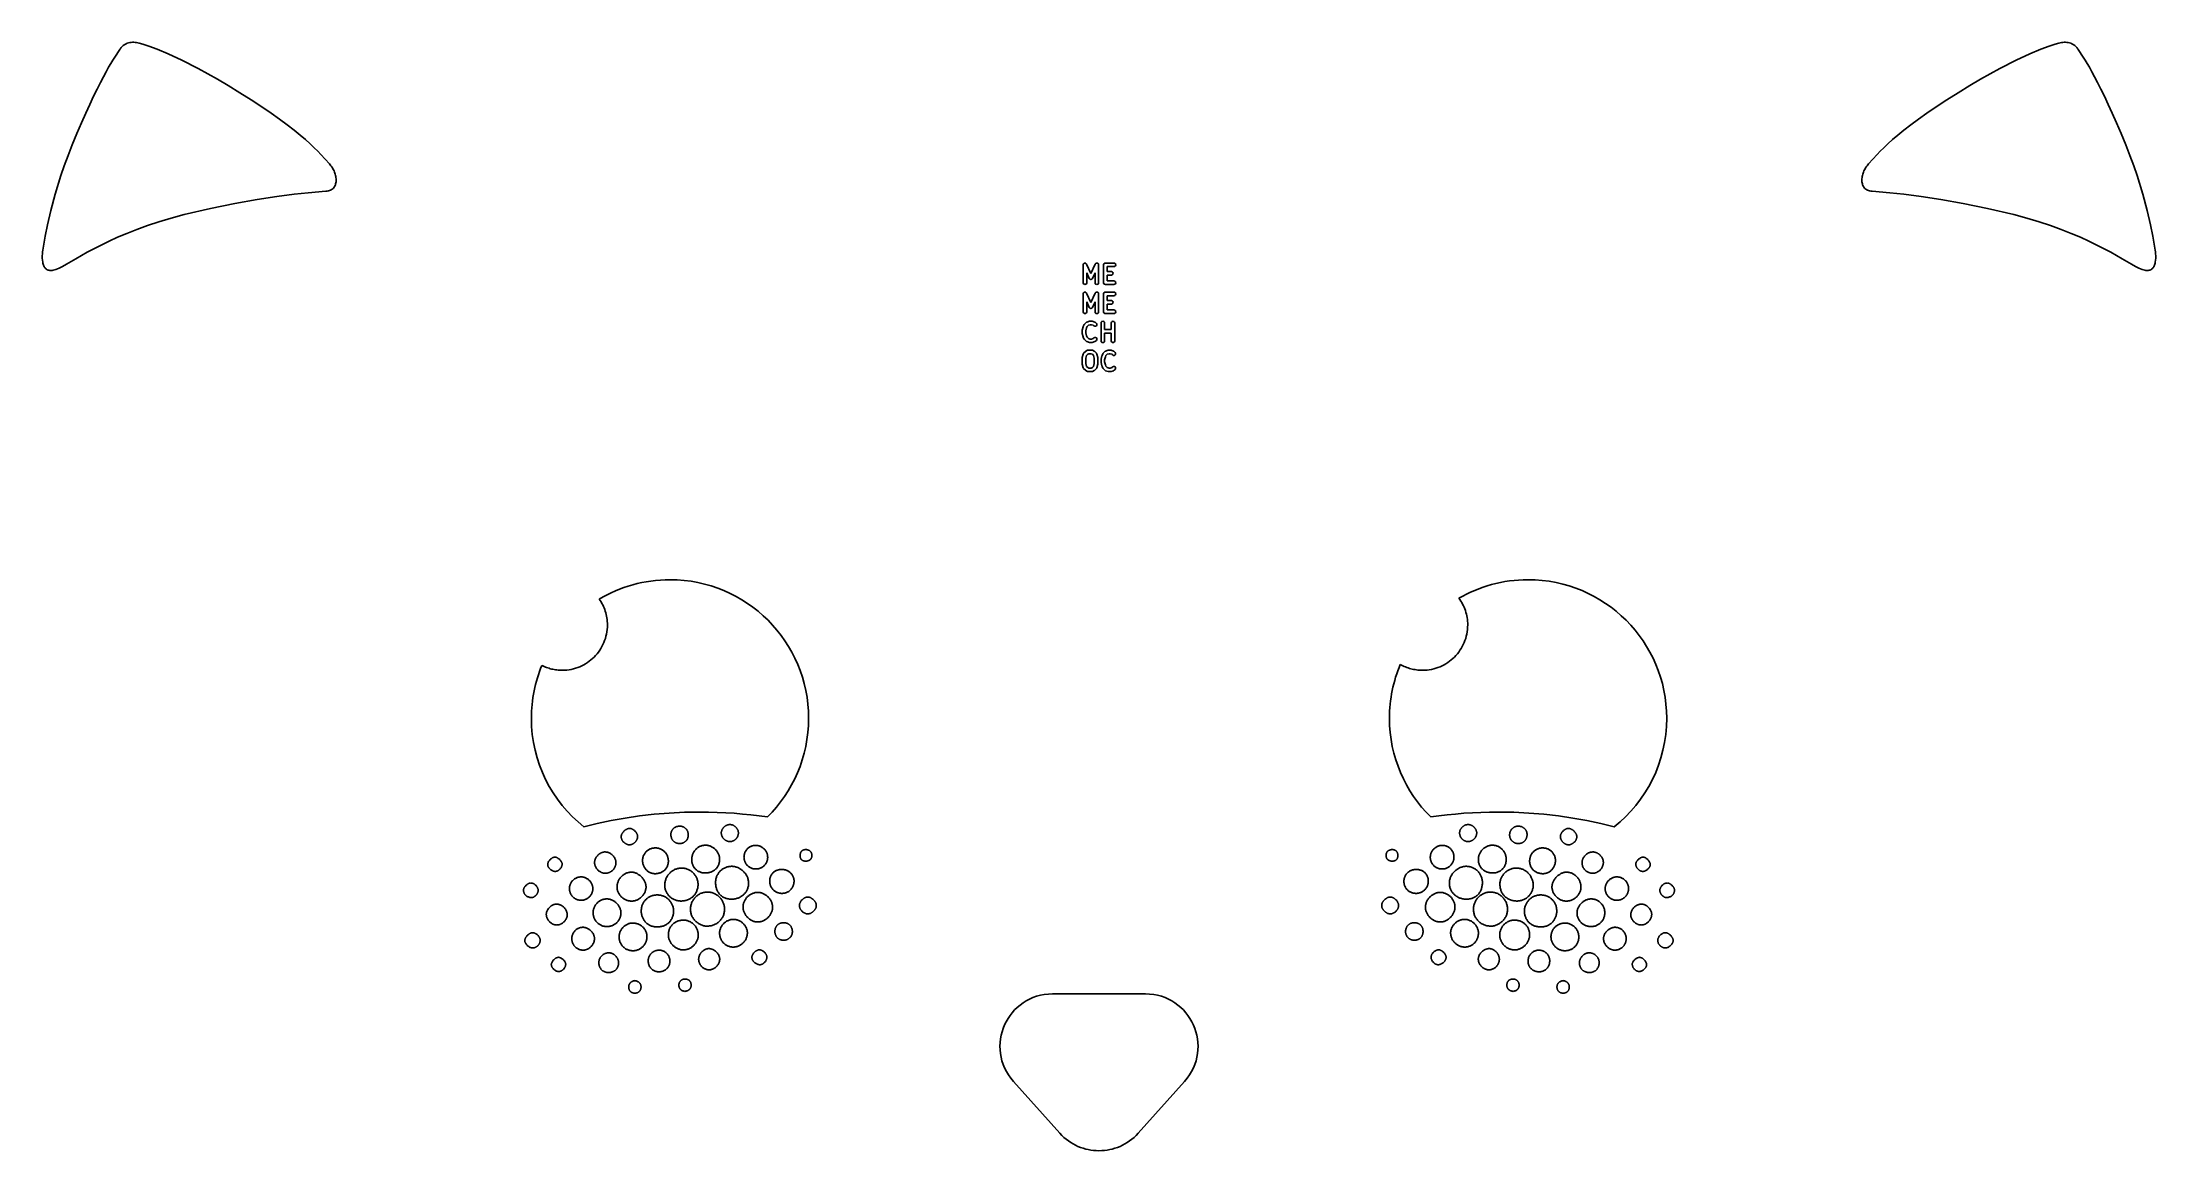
# Model space of a CAD drawing. Extents: x 2.42 to 9.39, y -5.21 to -1.56.
import ezdxf

# ---------------------------------------------------------------- set-up
doc = ezdxf.new("R2010")
doc.units = 0
doc.header["$MEASUREMENT"] = 0
doc.layers.add('BLACK', color=7, linetype='CONTINUOUS')

msp = doc.modelspace()

# ---------------------------------------------------------------- linework, layer by layer
at = {"layer": 'BLACK', "linetype": 'CONTINUOUS'}
for p, q in [((2.65987, -1.60854), (2.6765, -1.58293)), ((2.6765, -1.58293), (2.67663, -1.58293)), ((2.67663, -1.58293), (2.67807, -1.58081)), ((2.67807, -1.58081), (2.67956, -1.5788)), ((2.67956, -1.5788), (2.68111, -1.57691)), ((2.68111, -1.57691), (2.68271, -1.57512)), ((2.68271, -1.57512), (2.68436, -1.57344)), ((2.68436, -1.57344), (2.68606, -1.57187)), ((2.68606, -1.57187), (2.68781, -1.5704)), ((2.68781, -1.5704), (2.6896, -1.56903)), ((2.6896, -1.56903), (2.69143, -1.56776)), ((2.69143, -1.56776), (2.6933, -1.56659)), ((2.6933, -1.56659), (2.69521, -1.56551)), ((2.69521, -1.56551), (2.69716, -1.56453)), ((2.69716, -1.56453), (2.70114, -1.56285)), ((2.70114, -1.56285), (2.70524, -1.56152)), ((2.70524, -1.56152), (2.70944, -1.56054)), ((2.70944, -1.56054), (2.71372, -1.55988)), ((2.71372, -1.55988), (2.71807, -1.55955)), ((2.71807, -1.55955), (2.72245, -1.55951)), ((2.72245, -1.55951), (2.72687, -1.55976)), ((2.72687, -1.55976), (2.73129, -1.56028)), ((2.73129, -1.56028), (2.73571, -1.56107)), ((2.73571, -1.56107), (2.74011, -1.56209)), ((2.74011, -1.56209), (2.75245, -1.56555)), ((2.75245, -1.56555), (2.77227, -1.57195)), ((2.77227, -1.57195), (2.80001, -1.58227)), ((2.80001, -1.58227), (2.83609, -1.59744)), ((2.83609, -1.59744), (2.88096, -1.61842)), ((8.93001, -1.61842), (8.97487, -1.59744)), ((8.97487, -1.59744), (9.01096, -1.58227)), ((9.01096, -1.58227), (9.03869, -1.57195)), ((9.03869, -1.57195), (9.05852, -1.56555)), ((9.05852, -1.56555), (9.07086, -1.56209)), ((9.07086, -1.56209), (9.07526, -1.56107)), ((9.07526, -1.56107), (9.07967, -1.56028)), ((9.07967, -1.56028), (9.0841, -1.55976)), ((9.0841, -1.55976), (9.08851, -1.55951)), ((9.08851, -1.55951), (9.0929, -1.55955)), ((9.0929, -1.55955), (9.09724, -1.55988)), ((9.09724, -1.55988), (9.10152, -1.56054)), ((9.10152, -1.56054), (9.10572, -1.56152)), ((9.10572, -1.56152), (9.10983, -1.56285)), ((9.10983, -1.56285), (9.11381, -1.56453)), ((9.11381, -1.56453), (9.11576, -1.56551)), ((9.11576, -1.56551), (9.11767, -1.56659)), ((9.11767, -1.56659), (9.11954, -1.56776)), ((9.11954, -1.56776), (9.12137, -1.56903)), ((9.12137, -1.56903), (9.12316, -1.5704)), ((9.12316, -1.5704), (9.12491, -1.57187)), ((9.12491, -1.57187), (9.12661, -1.57344)), ((9.12661, -1.57344), (9.12826, -1.57512)), ((9.12826, -1.57512), (9.12986, -1.57691)), ((9.12986, -1.57691), (9.13141, -1.5788)), ((9.13141, -1.5788), (9.1329, -1.58081)), ((9.1329, -1.58081), (9.13433, -1.58293)), ((9.13433, -1.58293), (9.13447, -1.58293)), ((9.13447, -1.58293), (9.1511, -1.60854)), ((2.62253, -1.67367), (2.63158, -1.65689)), ((2.63158, -1.65689), (2.63982, -1.64213)), ((2.63982, -1.64213), (2.64726, -1.62926)), ((2.64726, -1.62926), (2.65394, -1.61811)), ((2.65394, -1.61811), (2.65987, -1.60854)), ((2.88096, -1.61842), (2.93504, -1.64616)), ((2.93504, -1.64616), (2.99878, -1.6816)), ((8.81219, -1.6816), (8.87592, -1.64616)), ((8.87592, -1.64616), (8.93001, -1.61842)), ((9.1511, -1.60854), (9.15703, -1.61811)), ((9.15703, -1.61811), (9.1637, -1.62926)), ((9.1637, -1.62926), (9.17115, -1.64213)), ((9.17115, -1.64213), (9.17939, -1.65689)), ((9.17939, -1.65689), (9.18843, -1.67367)), ((2.5778, -1.76417), (2.5903, -1.73773)), ((2.5903, -1.73773), (2.60192, -1.71394)), ((2.60192, -1.71394), (2.61265, -1.69264)), ((2.61265, -1.69264), (2.62253, -1.67367)), ((2.99878, -1.6816), (3.0344, -1.70251)), ((3.0344, -1.70251), (3.0726, -1.72571)), ((3.0726, -1.72571), (3.11033, -1.74943)), ((8.70064, -1.74943), (8.73837, -1.72571)), ((8.73837, -1.72571), (8.77657, -1.70251)), ((8.77657, -1.70251), (8.81219, -1.6816)), ((9.18843, -1.67367), (9.19832, -1.69264)), ((9.19832, -1.69264), (9.20905, -1.71394)), ((9.20905, -1.71394), (9.22066, -1.73773)), ((9.22066, -1.73773), (9.23317, -1.76417)), ((2.55001, -1.82557), (2.56437, -1.7934)), ((2.56437, -1.7934), (2.5778, -1.76417)), ((3.11033, -1.74943), (3.14462, -1.77186)), ((3.14462, -1.77186), (3.17566, -1.79302)), ((3.17566, -1.79302), (3.20364, -1.81293)), ((8.60733, -1.81293), (8.63531, -1.79302)), ((8.63531, -1.79302), (8.66635, -1.77186)), ((8.66635, -1.77186), (8.70064, -1.74943)), ((9.23317, -1.76417), (9.24659, -1.7934)), ((9.24659, -1.7934), (9.26096, -1.82557)), ((2.51961, -1.89722), (2.53469, -1.86085)), ((2.53469, -1.86085), (2.55001, -1.82557)), ((3.20364, -1.81293), (3.22874, -1.83161)), ((3.22874, -1.83161), (3.25115, -1.84906)), ((3.25115, -1.84906), (3.27106, -1.86532)), ((3.27106, -1.86532), (3.28864, -1.88039)), ((3.28864, -1.88039), (3.30409, -1.89431)), ((8.50688, -1.89431), (8.52233, -1.88039)), ((8.52233, -1.88039), (8.53991, -1.86532)), ((8.53991, -1.86532), (8.55981, -1.84906)), ((8.55981, -1.84906), (8.58222, -1.83161)), ((8.58222, -1.83161), (8.60733, -1.81293)), ((9.26096, -1.82557), (9.27628, -1.86085)), ((9.27628, -1.86085), (9.29136, -1.89722)), ((2.49358, -1.96659), (2.50593, -1.93251)), ((2.50593, -1.93251), (2.51961, -1.89722)), ((3.30409, -1.89431), (3.31759, -1.90708)), ((3.31759, -1.90708), (3.32932, -1.91872)), ((3.32932, -1.91872), (3.33947, -1.92926)), ((3.33947, -1.92926), (3.36801, -1.96071)), ((8.44295, -1.96071), (8.47149, -1.92926)), ((8.47149, -1.92926), (8.48165, -1.91872)), ((8.48165, -1.91872), (8.49338, -1.90708)), ((8.49338, -1.90708), (8.50688, -1.89431)), ((9.29136, -1.89722), (9.30504, -1.93251)), ((9.30504, -1.93251), (9.31739, -1.96659)), ((2.46386, -2.06037), (2.4825, -1.99934)), ((2.4825, -1.99934), (2.49358, -1.96659)), ((3.36801, -1.96071), (3.37061, -1.96367)), ((3.37061, -1.96367), (3.37307, -1.96677)), ((3.37307, -1.96677), (3.37538, -1.97)), ((3.37538, -1.97), (3.37755, -1.97333)), ((3.37755, -1.97333), (3.37955, -1.97676)), ((3.37955, -1.97676), (3.38139, -1.98026)), ((3.38139, -1.98026), (3.38307, -1.98383)), ((3.38307, -1.98383), (3.38457, -1.98745)), ((3.38457, -1.98745), (3.3859, -1.9911)), ((3.3859, -1.9911), (3.38705, -1.99477)), ((3.38705, -1.99477), (3.38801, -1.99845)), ((3.38801, -1.99845), (3.38878, -2.00212)), ((3.38878, -2.00212), (3.38936, -2.00576)), ((3.3896, -2.0198), (3.38912, -2.0231)), ((3.38936, -2.00576), (3.38973, -2.00937)), ((3.38985, -2.0164), (3.3896, -2.0198)), ((3.38973, -2.00937), (3.3899, -2.01292)), ((3.3899, -2.01292), (3.38985, -2.0164)), ((8.42107, -2.01292), (8.42124, -2.00937)), ((8.42111, -2.0164), (8.42107, -2.01292)), ((8.42137, -2.0198), (8.42111, -2.0164)), ((8.42124, -2.00937), (8.42161, -2.00576)), ((8.42185, -2.0231), (8.42137, -2.0198)), ((8.42161, -2.00576), (8.42219, -2.00212)), ((8.42219, -2.00212), (8.42296, -1.99845)), ((8.42296, -1.99845), (8.42392, -1.99477)), ((8.42392, -1.99477), (8.42507, -1.9911)), ((8.42507, -1.9911), (8.4264, -1.98745)), ((8.4264, -1.98745), (8.4279, -1.98383)), ((8.4279, -1.98383), (8.42958, -1.98026)), ((8.42958, -1.98026), (8.43142, -1.97676)), ((8.43142, -1.97676), (8.43342, -1.97333)), ((8.43342, -1.97333), (8.43558, -1.97)), ((8.43558, -1.97), (8.43789, -1.96677)), ((8.43789, -1.96677), (8.44035, -1.96367)), ((8.44035, -1.96367), (8.44295, -1.96071)), ((9.31739, -1.96659), (9.32847, -1.99934)), ((9.32847, -1.99934), (9.34711, -2.06037)), ((2.44945, -2.11463), (2.46386, -2.06037)), ((3.12938, -2.07786), (3.05594, -2.09093)), ((3.19486, -2.06786), (3.12938, -2.07786)), ((3.25133, -2.06054), (3.19486, -2.06786)), ((3.29778, -2.05553), (3.25133, -2.06054)), ((3.35649, -2.05085), (3.29778, -2.05553)), ((3.36057, -2.05046), (3.35649, -2.05085)), ((3.36437, -2.04976), (3.36057, -2.05046)), ((3.36788, -2.04878), (3.36437, -2.04976)), ((3.37111, -2.04752), (3.36788, -2.04878)), ((3.37407, -2.046), (3.37111, -2.04752)), ((3.37675, -2.04424), (3.37407, -2.046)), ((3.37917, -2.04225), (3.37675, -2.04424)), ((3.38133, -2.04004), (3.37917, -2.04225)), ((3.38324, -2.03764), (3.38133, -2.04004)), ((3.3849, -2.03504), (3.38324, -2.03764)), ((3.38631, -2.03228), (3.3849, -2.03504)), ((3.38748, -2.02936), (3.38631, -2.03228)), ((3.38841, -2.02629), (3.38748, -2.02936)), ((3.38912, -2.0231), (3.38841, -2.02629)), ((8.42256, -2.02629), (8.42185, -2.0231)), ((8.42349, -2.02936), (8.42256, -2.02629)), ((8.42466, -2.03228), (8.42349, -2.02936)), ((8.42607, -2.03504), (8.42466, -2.03228)), ((8.42773, -2.03764), (8.42607, -2.03504)), ((8.42963, -2.04004), (8.42773, -2.03764)), ((8.43179, -2.04225), (8.42963, -2.04004)), ((8.43422, -2.04424), (8.43179, -2.04225)), ((8.4369, -2.046), (8.43422, -2.04424)), ((8.43986, -2.04752), (8.4369, -2.046)), ((8.44309, -2.04878), (8.43986, -2.04752)), ((8.4466, -2.04976), (8.44309, -2.04878)), ((8.4504, -2.05046), (8.4466, -2.04976)), ((8.45448, -2.05085), (8.4504, -2.05046)), ((8.51321, -2.05553), (8.45448, -2.05085)), ((8.55967, -2.06054), (8.51321, -2.05553)), ((8.61616, -2.06786), (8.55967, -2.06054)), ((8.68164, -2.07786), (8.61616, -2.06786)), ((8.75508, -2.09093), (8.68164, -2.07786)), ((9.34711, -2.06037), (9.36152, -2.11463)), ((2.43873, -2.16114), (2.44945, -2.11463)), ((2.80584, -2.15137), (2.76807, -2.16386)), ((2.84621, -2.13931), (2.80584, -2.15137)), ((2.88927, -2.12779), (2.84621, -2.13931)), ((2.97556, -2.10744), (2.88927, -2.12779)), ((3.05594, -2.09093), (2.97556, -2.10744)), ((8.83545, -2.10744), (8.75508, -2.09093)), ((8.9217, -2.12779), (8.83545, -2.10744)), ((8.96475, -2.13931), (8.9217, -2.12779)), ((9.00513, -2.15137), (8.96475, -2.13931)), ((9.0429, -2.16386), (9.00513, -2.15137)), ((9.36152, -2.11463), (9.37224, -2.16114)), ((2.42316, -2.24446), (2.43114, -2.19893)), ((2.43114, -2.19893), (2.43873, -2.16114)), ((2.61537, -2.22795), (2.59148, -2.24018)), ((2.64136, -2.21534), (2.61537, -2.22795)), ((2.66955, -2.2025), (2.64136, -2.21534)), ((2.70001, -2.18955), (2.66955, -2.2025)), ((2.73282, -2.17663), (2.70001, -2.18955)), ((2.76807, -2.16386), (2.73282, -2.17663)), ((9.07815, -2.17663), (9.0429, -2.16386)), ((9.11096, -2.18955), (9.07815, -2.17663)), ((9.14142, -2.2025), (9.11096, -2.18955)), ((9.1696, -2.21534), (9.14142, -2.2025)), ((9.1956, -2.22795), (9.1696, -2.21534)), ((9.21949, -2.24018), (9.1956, -2.22795)), ((9.37224, -2.16114), (9.37983, -2.19893)), ((9.37983, -2.19893), (9.3878, -2.24446)), ((2.42105, -2.27104), (2.42107, -2.26407)), ((2.42148, -2.27796), (2.42105, -2.27104)), ((2.42107, -2.26407), (2.42147, -2.25721)), ((2.42147, -2.25721), (2.4222, -2.25062)), ((2.42244, -2.28467), (2.42148, -2.27796)), ((2.4222, -2.25062), (2.42316, -2.24446)), ((2.42314, -2.2879), (2.42244, -2.28467)), ((2.424, -2.29101), (2.42314, -2.2879)), ((2.42502, -2.29398), (2.424, -2.29101)), ((2.42622, -2.2968), (2.42502, -2.29398)), ((2.4276, -2.29945), (2.42622, -2.2968)), ((2.42918, -2.3019), (2.4276, -2.29945)), ((2.4878, -2.29849), (2.47636, -2.30446)), ((2.50077, -2.29122), (2.4878, -2.29849)), ((2.53164, -2.27336), (2.50077, -2.29122)), ((2.56962, -2.25192), (2.53164, -2.27336)), ((2.59148, -2.24018), (2.56962, -2.25192)), ((5.85312, -2.29344), (5.85318, -2.29319)), ((5.85312, -2.3525), (5.85312, -2.29344)), ((5.85314, -2.29293), (5.85358, -2.29173)), ((5.85318, -2.29319), (5.85314, -2.29293)), ((5.85358, -2.29173), (5.85391, -2.29049)), ((5.85391, -2.29049), (5.85409, -2.2903)), ((5.85409, -2.2903), (5.85418, -2.29006)), ((5.85418, -2.29006), (5.85516, -2.28923)), ((5.85516, -2.28923), (5.85607, -2.28833)), ((5.85607, -2.28833), (5.85632, -2.28826)), ((5.85632, -2.28826), (5.85652, -2.28809)), ((5.85652, -2.28809), (5.85778, -2.28787)), ((5.85778, -2.28787), (5.85902, -2.28754)), ((5.85902, -2.28754), (5.85928, -2.2876)), ((5.85928, -2.2876), (5.85953, -2.28756)), ((5.85953, -2.28756), (5.86074, -2.288)), ((5.86074, -2.288), (5.86197, -2.28833)), ((5.86197, -2.28833), (5.86216, -2.28851)), ((5.86216, -2.28851), (5.86241, -2.2886)), ((5.86241, -2.2886), (5.86323, -2.28958)), ((5.86323, -2.28958), (5.86414, -2.29049)), ((5.86414, -2.29049), (5.8642, -2.29074)), ((5.8642, -2.29074), (5.86437, -2.29094)), ((5.86437, -2.29094), (5.87871, -2.32166)), ((5.87871, -2.32166), (5.89304, -2.29094)), ((5.89304, -2.29094), (5.89321, -2.29074)), ((5.89321, -2.29074), (5.89328, -2.29049)), ((5.89328, -2.29049), (5.89418, -2.28958)), ((5.89418, -2.28958), (5.89501, -2.2886)), ((5.89501, -2.2886), (5.89525, -2.28851)), ((5.89525, -2.28851), (5.89544, -2.28833)), ((5.89544, -2.28833), (5.89668, -2.288)), ((5.89668, -2.288), (5.89788, -2.28756)), ((5.89788, -2.28756), (5.89814, -2.2876)), ((5.89814, -2.2876), (5.89839, -2.28754)), ((5.89839, -2.28754), (5.89963, -2.28787)), ((5.89963, -2.28787), (5.90089, -2.28809)), ((5.90089, -2.28809), (5.90109, -2.28826)), ((5.90109, -2.28826), (5.90134, -2.28833)), ((5.90134, -2.28833), (5.90225, -2.28923)), ((5.90225, -2.28923), (5.90323, -2.29006)), ((5.90323, -2.29006), (5.90332, -2.2903)), ((5.90332, -2.2903), (5.90351, -2.29049)), ((5.90351, -2.29049), (5.90384, -2.29173)), ((5.90384, -2.29173), (5.90427, -2.29293)), ((5.90427, -2.29293), (5.90423, -2.29319)), ((5.90423, -2.29319), (5.9043, -2.29344)), ((5.9043, -2.29344), (5.9043, -2.3525)), ((5.92061, -2.29344), (5.9214, -2.29049)), ((5.92061, -2.3525), (5.92061, -2.29344)), ((5.9214, -2.29049), (5.92356, -2.28833)), ((5.92356, -2.28833), (5.92651, -2.28754)), ((5.92651, -2.28754), (5.95463, -2.28754)), ((5.95463, -2.29935), (5.93242, -2.29935)), ((5.93242, -2.29935), (5.93242, -2.31566)), ((5.95463, -2.28754), (5.95759, -2.28833)), ((5.95759, -2.29856), (5.95463, -2.29935)), ((5.95759, -2.28833), (5.95975, -2.29049)), ((5.95975, -2.29639), (5.95759, -2.29856)), ((5.95975, -2.29049), (5.96054, -2.29344)), ((5.96054, -2.29344), (5.95975, -2.29639)), ((9.24135, -2.25192), (9.21949, -2.24018)), ((9.27933, -2.27336), (9.24135, -2.25192)), ((9.3102, -2.29122), (9.27933, -2.27336)), ((9.32317, -2.29849), (9.3102, -2.29122)), ((9.33461, -2.30446), (9.32317, -2.29849)), ((9.38337, -2.29945), (9.38179, -2.3019)), ((9.38475, -2.2968), (9.38337, -2.29945)), ((9.38595, -2.29398), (9.38475, -2.2968)), ((9.38697, -2.29101), (9.38595, -2.29398)), ((9.38783, -2.2879), (9.38697, -2.29101)), ((9.3878, -2.24446), (9.38877, -2.25062)), ((9.38853, -2.28467), (9.38783, -2.2879)), ((9.38949, -2.27796), (9.38853, -2.28467)), ((9.38877, -2.25062), (9.38949, -2.25721)), ((9.38949, -2.25721), (9.3899, -2.26407)), ((9.38992, -2.27104), (9.38949, -2.27796)), ((9.3899, -2.26407), (9.38992, -2.27104)), ((2.43095, -2.30414), (2.42918, -2.3019)), ((2.43294, -2.30614), (2.43095, -2.30414)), ((2.43515, -2.30789), (2.43294, -2.30614)), ((2.43758, -2.30936), (2.43515, -2.30789)), ((2.44025, -2.31053), (2.43758, -2.30936)), ((2.44316, -2.31139), (2.44025, -2.31053)), ((2.44633, -2.31192), (2.44316, -2.31139)), ((2.44976, -2.31208), (2.44633, -2.31192)), ((2.45347, -2.31187), (2.44976, -2.31208)), ((2.45745, -2.31126), (2.45347, -2.31187)), ((2.46172, -2.31024), (2.45745, -2.31126)), ((2.46629, -2.30878), (2.46172, -2.31024)), ((2.47117, -2.30686), (2.46629, -2.30878)), ((2.47636, -2.30446), (2.47117, -2.30686)), ((5.85391, -2.35545), (5.85312, -2.3525)), ((5.85607, -2.35761), (5.85391, -2.35545)), ((5.85902, -2.3584), (5.85607, -2.35761)), ((5.86197, -2.35761), (5.85902, -2.3584)), ((5.86414, -2.35545), (5.86197, -2.35761)), ((5.86493, -2.3525), (5.86414, -2.35545)), ((5.87335, -2.33812), (5.86493, -2.32006)), ((5.86493, -2.32006), (5.86493, -2.3525)), ((5.87369, -2.33852), (5.87335, -2.33812)), ((5.87387, -2.33901), (5.87369, -2.33852)), ((5.87466, -2.33967), (5.87387, -2.33901)), ((5.87532, -2.34046), (5.87466, -2.33967)), ((5.87581, -2.34064), (5.87532, -2.34046)), ((5.87621, -2.34098), (5.87581, -2.34064)), ((5.87722, -2.34116), (5.87621, -2.34098)), ((5.87819, -2.34151), (5.87722, -2.34116)), ((5.87871, -2.34142), (5.87819, -2.34151)), ((5.87922, -2.34151), (5.87871, -2.34142)), ((5.88019, -2.34116), (5.87922, -2.34151)), ((5.8812, -2.34098), (5.88019, -2.34116)), ((5.8816, -2.34064), (5.8812, -2.34098)), ((5.88209, -2.34046), (5.8816, -2.34064)), ((5.88276, -2.33967), (5.88209, -2.34046)), ((5.88354, -2.33901), (5.88276, -2.33967)), ((5.88372, -2.33852), (5.88354, -2.33901)), ((5.88406, -2.33812), (5.88372, -2.33852)), ((5.89249, -2.32006), (5.88406, -2.33812)), ((5.89249, -2.3525), (5.89249, -2.32006)), ((5.89328, -2.35545), (5.89249, -2.3525)), ((5.89544, -2.35761), (5.89328, -2.35545)), ((5.89839, -2.3584), (5.89544, -2.35761)), ((5.90134, -2.35761), (5.89839, -2.3584)), ((5.90351, -2.35545), (5.90134, -2.35761)), ((5.9043, -2.3525), (5.90351, -2.35545)), ((5.9214, -2.35545), (5.92061, -2.3525)), ((5.92356, -2.35761), (5.9214, -2.35545)), ((5.92651, -2.3584), (5.92356, -2.35761)), ((5.95463, -2.3584), (5.92651, -2.3584)), ((5.93242, -2.31566), (5.9462, -2.31566)), ((5.9462, -2.32747), (5.93242, -2.32747)), ((5.93242, -2.32747), (5.93242, -2.34659)), ((5.93242, -2.34659), (5.95463, -2.34659)), ((5.9462, -2.31566), (5.94915, -2.31645)), ((5.94915, -2.32668), (5.9462, -2.32747)), ((5.94915, -2.31645), (5.95131, -2.31861)), ((5.95131, -2.32452), (5.94915, -2.32668)), ((5.95131, -2.31861), (5.9521, -2.32156)), ((5.9521, -2.32156), (5.95131, -2.32452)), ((5.95463, -2.34659), (5.95759, -2.34738)), ((5.95759, -2.35761), (5.95463, -2.3584)), ((5.95759, -2.34738), (5.95975, -2.34954)), ((5.95975, -2.35545), (5.95759, -2.35761)), ((5.95975, -2.34954), (5.96054, -2.3525)), ((5.96054, -2.3525), (5.95975, -2.35545)), ((9.3398, -2.30686), (9.33461, -2.30446)), ((9.34468, -2.30878), (9.3398, -2.30686)), ((9.34925, -2.31024), (9.34468, -2.30878)), ((9.35352, -2.31126), (9.34925, -2.31024)), ((9.3575, -2.31187), (9.35352, -2.31126)), ((9.3612, -2.31208), (9.3575, -2.31187)), ((9.36463, -2.31192), (9.3612, -2.31208)), ((9.3678, -2.31139), (9.36463, -2.31192)), ((9.37072, -2.31053), (9.3678, -2.31139)), ((9.37339, -2.30936), (9.37072, -2.31053)), ((9.37582, -2.30789), (9.37339, -2.30936)), ((9.37803, -2.30614), (9.37582, -2.30789)), ((9.38001, -2.30414), (9.37803, -2.30614)), ((9.38179, -2.3019), (9.38001, -2.30414)), ((5.85312, -2.38911), (5.85318, -2.38886)), ((5.85312, -2.44817), (5.85312, -2.38911)), ((5.85314, -2.3886), (5.85358, -2.3874)), ((5.85318, -2.38886), (5.85314, -2.3886)), ((5.85358, -2.3874), (5.85391, -2.38616)), ((5.85391, -2.38616), (5.85409, -2.38597)), ((5.85409, -2.38597), (5.85418, -2.38573)), ((5.85418, -2.38573), (5.85516, -2.3849)), ((5.85516, -2.3849), (5.85607, -2.384)), ((5.85607, -2.384), (5.85632, -2.38393)), ((5.85632, -2.38393), (5.85652, -2.38376)), ((5.85652, -2.38376), (5.85778, -2.38354)), ((5.85778, -2.38354), (5.85902, -2.38321)), ((5.85902, -2.38321), (5.85928, -2.38327)), ((5.85928, -2.38327), (5.85953, -2.38323)), ((5.85953, -2.38323), (5.86074, -2.38367)), ((5.86074, -2.38367), (5.86197, -2.384)), ((5.86197, -2.384), (5.86216, -2.38418)), ((5.86216, -2.38418), (5.86241, -2.38427)), ((5.86241, -2.38427), (5.86323, -2.38525)), ((5.86323, -2.38525), (5.86414, -2.38616)), ((5.86414, -2.38616), (5.8642, -2.38641)), ((5.8642, -2.38641), (5.86437, -2.38661)), ((5.86437, -2.38661), (5.87871, -2.41733)), ((5.87335, -2.43379), (5.86493, -2.41573)), ((5.86493, -2.41573), (5.86493, -2.44817)), ((5.87369, -2.43419), (5.87335, -2.43379)), ((5.87387, -2.43468), (5.87369, -2.43419)), ((5.87466, -2.43534), (5.87387, -2.43468)), ((5.87532, -2.43613), (5.87466, -2.43534)), ((5.87581, -2.43631), (5.87532, -2.43613)), ((5.87621, -2.43664), (5.87581, -2.43631)), ((5.87722, -2.43682), (5.87621, -2.43664)), ((5.87819, -2.43718), (5.87722, -2.43682)), ((5.87871, -2.43709), (5.87819, -2.43718)), ((5.87871, -2.41733), (5.89304, -2.38661)), ((5.87922, -2.43718), (5.87871, -2.43709)), ((5.88019, -2.43682), (5.87922, -2.43718)), ((5.8812, -2.43665), (5.88019, -2.43682)), ((5.8816, -2.43631), (5.8812, -2.43665)), ((5.88209, -2.43613), (5.8816, -2.43631)), ((5.88276, -2.43534), (5.88209, -2.43613)), ((5.88354, -2.43468), (5.88276, -2.43534)), ((5.88372, -2.43419), (5.88354, -2.43468)), ((5.88406, -2.43379), (5.88372, -2.43419)), ((5.89249, -2.41573), (5.88406, -2.43379)), ((5.89249, -2.44817), (5.89249, -2.41573)), ((5.89304, -2.38661), (5.89321, -2.38641)), ((5.89321, -2.38641), (5.89328, -2.38616)), ((5.89328, -2.38616), (5.89418, -2.38525)), ((5.89418, -2.38525), (5.89501, -2.38427)), ((5.89501, -2.38427), (5.89525, -2.38418)), ((5.89525, -2.38418), (5.89544, -2.384)), ((5.89544, -2.384), (5.89668, -2.38367)), ((5.89668, -2.38367), (5.89788, -2.38323)), ((5.89788, -2.38323), (5.89814, -2.38327)), ((5.89814, -2.38327), (5.89839, -2.38321)), ((5.89839, -2.38321), (5.89963, -2.38354)), ((5.89963, -2.38354), (5.90089, -2.38376)), ((5.90089, -2.38376), (5.90109, -2.38393)), ((5.90109, -2.38393), (5.90134, -2.384)), ((5.90134, -2.384), (5.90225, -2.3849)), ((5.90225, -2.3849), (5.90323, -2.38573)), ((5.90323, -2.38573), (5.90332, -2.38597)), ((5.90332, -2.38597), (5.90351, -2.38616)), ((5.90351, -2.38616), (5.90384, -2.3874)), ((5.90384, -2.3874), (5.90427, -2.3886)), ((5.90427, -2.3886), (5.90423, -2.38886)), ((5.90423, -2.38886), (5.9043, -2.38911)), ((5.9043, -2.38911), (5.9043, -2.44817)), ((5.92061, -2.38911), (5.9214, -2.38616)), ((5.92061, -2.44817), (5.92061, -2.38911)), ((5.9214, -2.38616), (5.92356, -2.384)), ((5.92356, -2.384), (5.92651, -2.38321)), ((5.92651, -2.38321), (5.95463, -2.38321)), ((5.95463, -2.39502), (5.93242, -2.39502)), ((5.93242, -2.39502), (5.93242, -2.41133)), ((5.93242, -2.41133), (5.9462, -2.41133)), ((5.9462, -2.42314), (5.93242, -2.42314)), ((5.93242, -2.42314), (5.93242, -2.44226)), ((5.9462, -2.41133), (5.94915, -2.41212)), ((5.94915, -2.42235), (5.9462, -2.42314)), ((5.94915, -2.41212), (5.95131, -2.41428)), ((5.95131, -2.42019), (5.94915, -2.42235)), ((5.95131, -2.41428), (5.9521, -2.41723)), ((5.9521, -2.41723), (5.95131, -2.42019)), ((5.95463, -2.38321), (5.95759, -2.384)), ((5.95759, -2.39423), (5.95463, -2.39502)), ((5.95759, -2.384), (5.95975, -2.38616)), ((5.95975, -2.39206), (5.95759, -2.39423)), ((5.95975, -2.38616), (5.96054, -2.38911)), ((5.96054, -2.38911), (5.95975, -2.39206)), ((5.85048, -2.50866), (5.85329, -2.49741)), ((5.85049, -2.50939), (5.85048, -2.50866)), ((5.85391, -2.45112), (5.85312, -2.44817)), ((5.85329, -2.49741), (5.85361, -2.49684)), ((5.85361, -2.49684), (5.85374, -2.4962)), ((5.85374, -2.4962), (5.85655, -2.49058)), ((5.85607, -2.45328), (5.85391, -2.45112)), ((5.85902, -2.45407), (5.85607, -2.45328)), ((5.85655, -2.49058), (5.85718, -2.48986)), ((5.85718, -2.48986), (5.85766, -2.48904)), ((5.85766, -2.48904), (5.86328, -2.48342)), ((5.86197, -2.45328), (5.85902, -2.45407)), ((5.86414, -2.45112), (5.86197, -2.45328)), ((5.86459, -2.5009), (5.86211, -2.51082)), ((5.86328, -2.48342), (5.86446, -2.48274)), ((5.86493, -2.44817), (5.86414, -2.45112)), ((5.86446, -2.48274), (5.86559, -2.48199)), ((5.86669, -2.49672), (5.86459, -2.5009)), ((5.86559, -2.48199), (5.87403, -2.47918)), ((5.87065, -2.49275), (5.86669, -2.49672)), ((5.87685, -2.49069), (5.87065, -2.49275)), ((5.87403, -2.47918), (5.87498, -2.47912)), ((5.87498, -2.47912), (5.87589, -2.47888)), ((5.87589, -2.47888), (5.88152, -2.47888)), ((5.88056, -2.49069), (5.87685, -2.49069)), ((5.88676, -2.49275), (5.88056, -2.49069)), ((5.88152, -2.47888), (5.88244, -2.47912)), ((5.88244, -2.47912), (5.88339, -2.47918)), ((5.88339, -2.47918), (5.89182, -2.48199)), ((5.88859, -2.49458), (5.88676, -2.49275)), ((5.89124, -2.49611), (5.88859, -2.49458)), ((5.8943, -2.49611), (5.89124, -2.49611)), ((5.89182, -2.48199), (5.89296, -2.48274)), ((5.89328, -2.45112), (5.89249, -2.44817)), ((5.89296, -2.48274), (5.89413, -2.48342)), ((5.89544, -2.45328), (5.89328, -2.45112)), ((5.89413, -2.48342), (5.89694, -2.48623)), ((5.89694, -2.49458), (5.8943, -2.49611)), ((5.89839, -2.45407), (5.89544, -2.45328)), ((5.89694, -2.48623), (5.89847, -2.48888)), ((5.89847, -2.49193), (5.89694, -2.49458)), ((5.90134, -2.45328), (5.89839, -2.45407)), ((5.89847, -2.48888), (5.89847, -2.49193)), ((5.90351, -2.45112), (5.90134, -2.45328)), ((5.9043, -2.44817), (5.90351, -2.45112)), ((5.91217, -2.48478), (5.91296, -2.48183)), ((5.91217, -2.54384), (5.91217, -2.48478)), ((5.91296, -2.48183), (5.91512, -2.47967)), ((5.91512, -2.47967), (5.91808, -2.47888)), ((5.91808, -2.47888), (5.92103, -2.47967)), ((5.9214, -2.45112), (5.92061, -2.44817)), ((5.92103, -2.47967), (5.92319, -2.48183)), ((5.92356, -2.45328), (5.9214, -2.45112)), ((5.92319, -2.48183), (5.92398, -2.48478)), ((5.92651, -2.45407), (5.92356, -2.45328)), ((5.92398, -2.48478), (5.92398, -2.507)), ((5.92398, -2.507), (5.94592, -2.507)), ((5.95463, -2.45407), (5.92651, -2.45407)), ((5.93242, -2.44226), (5.95463, -2.44226)), ((5.94592, -2.48478), (5.94671, -2.48183)), ((5.94592, -2.507), (5.94592, -2.48478)), ((5.94671, -2.48183), (5.94887, -2.47967)), ((5.94887, -2.47967), (5.95182, -2.47888)), ((5.95182, -2.47888), (5.95478, -2.47967)), ((5.95463, -2.44226), (5.95759, -2.44305)), ((5.95759, -2.45328), (5.95463, -2.45407)), ((5.95478, -2.47967), (5.95694, -2.48183)), ((5.95694, -2.48183), (5.95773, -2.48478)), ((5.95759, -2.44305), (5.95975, -2.44521)), ((5.95975, -2.45112), (5.95759, -2.45328)), ((5.95773, -2.48478), (5.95773, -2.54384)), ((5.95975, -2.44521), (5.96054, -2.44817)), ((5.96054, -2.44817), (5.95975, -2.45112)), ((5.8503, -2.51009), (5.85049, -2.50939)), ((5.8503, -2.51853), (5.8503, -2.51009)), ((5.85049, -2.51923), (5.8503, -2.51853)), ((5.85048, -2.51996), (5.85049, -2.51923)), ((5.85329, -2.53121), (5.85048, -2.51996)), ((5.85361, -2.53178), (5.85329, -2.53121)), ((5.85374, -2.53242), (5.85361, -2.53178)), ((5.85655, -2.53804), (5.85374, -2.53242)), ((5.85718, -2.53875), (5.85655, -2.53804)), ((5.85766, -2.53958), (5.85718, -2.53875)), ((5.86328, -2.5452), (5.85766, -2.53958)), ((5.86129, -2.57861), (5.862, -2.57798)), ((5.862, -2.57798), (5.86763, -2.57517)), ((5.86211, -2.51082), (5.86211, -2.5178)), ((5.86211, -2.5178), (5.86459, -2.52771)), ((5.86446, -2.54588), (5.86328, -2.5452)), ((5.86559, -2.54663), (5.86446, -2.54588)), ((5.86459, -2.52771), (5.86669, -2.5319)), ((5.87403, -2.54944), (5.86559, -2.54663)), ((5.86669, -2.5319), (5.87065, -2.53586)), ((5.86763, -2.57517), (5.86896, -2.5749)), ((5.86896, -2.5749), (5.87027, -2.57454)), ((5.87027, -2.57454), (5.88152, -2.57454)), ((5.87065, -2.53586), (5.87685, -2.53793)), ((5.87498, -2.5495), (5.87403, -2.54944)), ((5.87589, -2.54974), (5.87498, -2.5495)), ((5.88152, -2.54974), (5.87589, -2.54974)), ((5.87685, -2.53793), (5.88056, -2.53793)), ((5.88056, -2.53793), (5.88676, -2.53586)), ((5.88244, -2.5495), (5.88152, -2.54974)), ((5.88152, -2.57454), (5.88283, -2.5749)), ((5.88339, -2.54944), (5.88244, -2.5495)), ((5.88283, -2.5749), (5.88416, -2.57517)), ((5.89182, -2.54663), (5.88339, -2.54944)), ((5.88416, -2.57517), (5.88978, -2.57798)), ((5.88676, -2.53586), (5.88859, -2.53404)), ((5.88859, -2.53404), (5.89124, -2.53251)), ((5.88978, -2.57798), (5.8905, -2.57861)), ((5.89124, -2.53251), (5.8943, -2.53251)), ((5.89296, -2.54588), (5.89182, -2.54663)), ((5.89413, -2.5452), (5.89296, -2.54588)), ((5.89694, -2.54239), (5.89413, -2.5452)), ((5.8943, -2.53251), (5.89694, -2.53404)), ((5.89694, -2.53404), (5.89847, -2.53668)), ((5.89847, -2.53974), (5.89694, -2.54239)), ((5.89847, -2.53668), (5.89847, -2.53974)), ((5.91296, -2.54679), (5.91217, -2.54384)), ((5.91512, -2.54895), (5.91296, -2.54679)), ((5.91808, -2.54974), (5.91512, -2.54895)), ((5.92103, -2.54895), (5.91808, -2.54974)), ((5.92319, -2.54679), (5.92103, -2.54895)), ((5.92398, -2.54384), (5.92319, -2.54679)), ((5.94592, -2.51881), (5.92398, -2.51881)), ((5.92398, -2.51881), (5.92398, -2.54384)), ((5.92515, -2.57909), (5.92632, -2.57841)), ((5.92632, -2.57841), (5.92746, -2.57766)), ((5.92746, -2.57766), (5.93589, -2.57485)), ((5.93589, -2.57485), (5.93684, -2.57479)), ((5.93684, -2.57479), (5.93776, -2.57454)), ((5.93776, -2.57454), (5.94339, -2.57454)), ((5.94339, -2.57454), (5.9443, -2.57479)), ((5.9443, -2.57479), (5.94525, -2.57485)), ((5.94525, -2.57485), (5.95369, -2.57766)), ((5.94592, -2.54384), (5.94592, -2.51881)), ((5.94671, -2.54679), (5.94592, -2.54384)), ((5.94887, -2.54895), (5.94671, -2.54679)), ((5.95182, -2.54974), (5.94887, -2.54895)), ((5.95478, -2.54895), (5.95182, -2.54974)), ((5.95369, -2.57766), (5.95482, -2.57841)), ((5.95694, -2.54679), (5.95478, -2.54895)), ((5.95482, -2.57841), (5.956, -2.57909)), ((5.95773, -2.54384), (5.95694, -2.54679)), ((5.8503, -2.60013), (5.85049, -2.59943)), ((5.8503, -2.61982), (5.8503, -2.60013)), ((5.85049, -2.62052), (5.8503, -2.61982)), ((5.85048, -2.5987), (5.85329, -2.58745)), ((5.85049, -2.59943), (5.85048, -2.5987)), ((5.85048, -2.62125), (5.85049, -2.62052)), ((5.85329, -2.6325), (5.85048, -2.62125)), ((5.85329, -2.58745), (5.85332, -2.58741)), ((5.85332, -2.63255), (5.85329, -2.6325)), ((5.85332, -2.58736), (5.85406, -2.58608)), ((5.85332, -2.58741), (5.85332, -2.58736)), ((5.85332, -2.6326), (5.85332, -2.63255)), ((5.85406, -2.63388), (5.85332, -2.6326)), ((5.85406, -2.58608), (5.85478, -2.58478)), ((5.85478, -2.63517), (5.85406, -2.63388)), ((5.85478, -2.58478), (5.85482, -2.58475)), ((5.85482, -2.6352), (5.85478, -2.63517)), ((5.85482, -2.58475), (5.85485, -2.58471)), ((5.85485, -2.63524), (5.85482, -2.6352)), ((5.85485, -2.58471), (5.86047, -2.57909)), ((5.86047, -2.64087), (5.85485, -2.63524)), ((5.86047, -2.57909), (5.86129, -2.57861)), ((5.86129, -2.64134), (5.86047, -2.64087)), ((5.862, -2.64197), (5.86129, -2.64134)), ((5.86763, -2.64479), (5.862, -2.64197)), ((5.86435, -2.59191), (5.86211, -2.60086)), ((5.86211, -2.60086), (5.86211, -2.61909)), ((5.86211, -2.61909), (5.86435, -2.62805)), ((5.86814, -2.58812), (5.86435, -2.59191)), ((5.86435, -2.62805), (5.86814, -2.63184)), ((5.86896, -2.64506), (5.86763, -2.64479)), ((5.87166, -2.58636), (5.86814, -2.58812)), ((5.86814, -2.63184), (5.87166, -2.6336)), ((5.87027, -2.64541), (5.86896, -2.64506)), ((5.88152, -2.64541), (5.87027, -2.64541)), ((5.88012, -2.58636), (5.87166, -2.58636)), ((5.87166, -2.6336), (5.88012, -2.6336)), ((5.88364, -2.58812), (5.88012, -2.58636)), ((5.88012, -2.6336), (5.88364, -2.63184)), ((5.88283, -2.64506), (5.88152, -2.64541)), ((5.88416, -2.64479), (5.88283, -2.64506)), ((5.88743, -2.59191), (5.88364, -2.58812)), ((5.88364, -2.63184), (5.88743, -2.62805)), ((5.88978, -2.64197), (5.88416, -2.64479)), ((5.88967, -2.60086), (5.88743, -2.59191)), ((5.88743, -2.62805), (5.88967, -2.61909)), ((5.88967, -2.61909), (5.88967, -2.60086)), ((5.8905, -2.64134), (5.88978, -2.64197)), ((5.8905, -2.57861), (5.89132, -2.57909)), ((5.89132, -2.64087), (5.8905, -2.64134)), ((5.89132, -2.57909), (5.89694, -2.58471)), ((5.89694, -2.63524), (5.89132, -2.64087)), ((5.89694, -2.58471), (5.89697, -2.58475)), ((5.89697, -2.6352), (5.89694, -2.63524)), ((5.89697, -2.58475), (5.89701, -2.58478)), ((5.89701, -2.63517), (5.89697, -2.6352)), ((5.89701, -2.58478), (5.89773, -2.58608)), ((5.89773, -2.63388), (5.89701, -2.63517)), ((5.89773, -2.58608), (5.89847, -2.58736)), ((5.89847, -2.6326), (5.89773, -2.63388)), ((5.89847, -2.58736), (5.89847, -2.58741)), ((5.89847, -2.58741), (5.8985, -2.58745)), ((5.8985, -2.6325), (5.89847, -2.63255)), ((5.89847, -2.63255), (5.89847, -2.6326)), ((5.8985, -2.58745), (5.90131, -2.5987)), ((5.90131, -2.62125), (5.8985, -2.6325)), ((5.90131, -2.5987), (5.9013, -2.59943)), ((5.9013, -2.59943), (5.90148, -2.60013)), ((5.90148, -2.61982), (5.9013, -2.62052)), ((5.9013, -2.62052), (5.90131, -2.62125)), ((5.90148, -2.60013), (5.90148, -2.61982)), ((5.91217, -2.60576), (5.91236, -2.60506)), ((5.91217, -2.6142), (5.91217, -2.60576)), ((5.91236, -2.6149), (5.91217, -2.6142)), ((5.91235, -2.60433), (5.91516, -2.59308)), ((5.91236, -2.60506), (5.91235, -2.60433)), ((5.91235, -2.61563), (5.91236, -2.6149)), ((5.91516, -2.62688), (5.91235, -2.61563)), ((5.91516, -2.59308), (5.91548, -2.59251)), ((5.91548, -2.62745), (5.91516, -2.62688)), ((5.91548, -2.59251), (5.91561, -2.59187)), ((5.91561, -2.62809), (5.91548, -2.62745)), ((5.91561, -2.59187), (5.91842, -2.58625)), ((5.91842, -2.63371), (5.91561, -2.62809)), ((5.91842, -2.58625), (5.91905, -2.58553)), ((5.91905, -2.63442), (5.91842, -2.63371)), ((5.91905, -2.58553), (5.91953, -2.58471)), ((5.91953, -2.63524), (5.91905, -2.63442)), ((5.91953, -2.58471), (5.92515, -2.57909)), ((5.92515, -2.64087), (5.91953, -2.63524)), ((5.92646, -2.59657), (5.92398, -2.60649)), ((5.92398, -2.60649), (5.92398, -2.61347)), ((5.92398, -2.61347), (5.92646, -2.62338)), ((5.92632, -2.64155), (5.92515, -2.64087)), ((5.92746, -2.6423), (5.92632, -2.64155)), ((5.92855, -2.59238), (5.92646, -2.59657)), ((5.92646, -2.62338), (5.92855, -2.62757)), ((5.93589, -2.64511), (5.92746, -2.6423)), ((5.93252, -2.58842), (5.92855, -2.59238)), ((5.92855, -2.62757), (5.93252, -2.63153)), ((5.93872, -2.58636), (5.93252, -2.58842)), ((5.93252, -2.63153), (5.93872, -2.6336)), ((5.93684, -2.64516), (5.93589, -2.64511)), ((5.93776, -2.64541), (5.93684, -2.64516)), ((5.94339, -2.64541), (5.93776, -2.64541)), ((5.94243, -2.58636), (5.93872, -2.58636)), ((5.93872, -2.6336), (5.94243, -2.6336)), ((5.94863, -2.58842), (5.94243, -2.58636)), ((5.94243, -2.6336), (5.94863, -2.63153)), ((5.9443, -2.64516), (5.94339, -2.64541)), ((5.94525, -2.64511), (5.9443, -2.64516)), ((5.95369, -2.6423), (5.94525, -2.64511)), ((5.95046, -2.59025), (5.94863, -2.58842)), ((5.94863, -2.63153), (5.95046, -2.6297)), ((5.95311, -2.59178), (5.95046, -2.59025)), ((5.95046, -2.6297), (5.95311, -2.62818)), ((5.95616, -2.59178), (5.95311, -2.59178)), ((5.95311, -2.62818), (5.95616, -2.62818)), ((5.95482, -2.64155), (5.95369, -2.6423)), ((5.956, -2.64087), (5.95482, -2.64155)), ((5.956, -2.57909), (5.95881, -2.5819)), ((5.95881, -2.63806), (5.956, -2.64087)), ((5.95881, -2.59025), (5.95616, -2.59178)), ((5.95616, -2.62818), (5.95881, -2.6297)), ((5.95881, -2.5819), (5.96034, -2.58455)), ((5.96034, -2.5876), (5.95881, -2.59025)), ((5.95881, -2.6297), (5.96034, -2.63235)), ((5.96034, -2.63541), (5.95881, -2.63806)), ((5.96034, -2.58455), (5.96034, -2.5876)), ((5.96034, -2.63235), (5.96034, -2.63541)), ((4.36788, -3.34829), (4.38265, -3.34444)), ((4.38265, -3.34444), (4.3976, -3.34107)), ((4.3976, -3.34107), (4.41273, -3.3382)), ((4.41273, -3.3382), (4.42803, -3.33583)), ((4.42803, -3.33583), (4.4435, -3.33397)), ((4.4435, -3.33397), (4.45912, -3.33263)), ((4.45912, -3.33263), (4.47488, -3.33182)), ((4.47488, -3.33182), (4.49078, -3.33155)), ((4.49078, -3.33155), (4.49092, -3.33141)), ((4.49092, -3.33141), (4.51444, -3.33201)), ((4.51444, -3.33201), (4.53766, -3.33377)), ((4.53766, -3.33377), (4.56054, -3.33668)), ((4.56054, -3.33668), (4.58305, -3.3407)), ((4.58305, -3.3407), (4.60517, -3.34581)), ((7.2001, -3.3475), (7.21452, -3.34383)), ((7.21452, -3.34383), (7.22913, -3.34062)), ((7.22913, -3.34062), (7.2439, -3.33789)), ((7.2439, -3.33789), (7.25883, -3.33563)), ((7.25883, -3.33563), (7.27392, -3.33386)), ((7.27392, -3.33386), (7.28916, -3.33258)), ((7.28916, -3.33258), (7.30454, -3.33181)), ((7.30454, -3.33181), (7.32005, -3.33155)), ((7.32005, -3.33155), (7.32033, -3.33141)), ((7.32033, -3.33141), (7.34385, -3.33201)), ((7.34385, -3.33201), (7.36707, -3.33377)), ((7.36707, -3.33377), (7.38995, -3.33668)), ((7.38995, -3.33668), (7.41246, -3.3407)), ((7.41246, -3.3407), (7.43458, -3.34581)), ((4.25759, -3.39544), (4.27053, -3.38804)), ((4.26068, -3.40003), (4.25759, -3.39544)), ((4.26361, -3.40474), (4.26068, -3.40003)), ((4.26637, -3.40957), (4.26361, -3.40474)), ((4.26895, -3.41451), (4.26637, -3.40957)), ((4.27134, -3.41955), (4.26895, -3.41451)), ((4.27053, -3.38804), (4.28373, -3.38105)), ((4.28373, -3.38105), (4.29719, -3.37448)), ((4.29719, -3.37448), (4.31088, -3.36835)), ((4.31088, -3.36835), (4.3248, -3.36265)), ((4.3248, -3.36265), (4.33895, -3.3574)), ((4.33895, -3.3574), (4.35331, -3.35261)), ((4.35331, -3.35261), (4.36788, -3.34829)), ((4.60517, -3.34581), (4.62686, -3.35197)), ((4.62686, -3.35197), (4.6481, -3.35916)), ((4.6481, -3.35916), (4.66886, -3.36734)), ((4.66886, -3.36734), (4.6891, -3.3765)), ((4.6891, -3.3765), (4.70881, -3.38659)), ((4.70881, -3.38659), (4.72795, -3.3976)), ((4.72795, -3.3976), (4.7465, -3.40949)), ((4.7465, -3.40949), (4.76442, -3.42224)), ((7.09214, -3.39252), (7.10484, -3.38545)), ((7.09546, -3.39723), (7.09214, -3.39252)), ((7.09861, -3.40206), (7.09546, -3.39723)), ((7.10158, -3.40702), (7.09861, -3.40206)), ((7.10437, -3.41211), (7.10158, -3.40702)), ((7.10696, -3.41731), (7.10437, -3.41211)), ((7.10484, -3.38545), (7.11778, -3.37878)), ((7.11778, -3.37878), (7.13096, -3.37251)), ((7.13096, -3.37251), (7.14437, -3.36665)), ((7.14437, -3.36665), (7.15799, -3.36121)), ((7.15799, -3.36121), (7.17183, -3.3562)), ((7.17183, -3.3562), (7.18587, -3.35163)), ((7.18587, -3.35163), (7.2001, -3.3475)), ((7.43458, -3.34581), (7.45627, -3.35197)), ((7.45627, -3.35197), (7.47751, -3.35916)), ((7.47751, -3.35916), (7.49827, -3.36734)), ((7.49827, -3.36734), (7.51852, -3.3765)), ((7.51852, -3.3765), (7.53822, -3.38659)), ((7.53822, -3.38659), (7.55737, -3.3976)), ((7.55737, -3.3976), (7.57591, -3.4095)), ((7.57591, -3.4095), (7.59383, -3.42224)), ((4.27356, -3.4247), (4.27134, -3.41955)), ((4.27558, -3.42994), (4.27356, -3.4247)), ((4.27741, -3.43528), (4.27558, -3.42994)), ((4.27904, -3.44071), (4.27741, -3.43528)), ((4.28047, -3.44622), (4.27904, -3.44071)), ((4.28169, -3.45182), (4.28047, -3.44622)), ((4.2827, -3.45749), (4.28169, -3.45182)), ((4.2835, -3.46323), (4.2827, -3.45749)), ((4.28407, -3.46905), (4.2835, -3.46323)), ((4.28441, -3.47492), (4.28407, -3.46905)), ((4.28434, -3.48854), (4.28453, -3.48086)), ((4.28453, -3.48086), (4.28441, -3.47492)), ((4.76442, -3.42224), (4.78169, -3.43581)), ((4.78169, -3.43581), (4.79827, -3.45018)), ((4.79827, -3.45018), (4.81414, -3.46532)), ((4.81414, -3.46532), (4.82927, -3.48119)), ((4.82927, -3.48119), (4.84364, -3.49778)), ((7.10936, -3.42262), (7.10696, -3.41731)), ((7.11155, -3.42804), (7.10936, -3.42262)), ((7.11354, -3.43356), (7.11155, -3.42804)), ((7.11532, -3.43919), (7.11354, -3.43356)), ((7.11687, -3.4449), (7.11532, -3.43919)), ((7.1182, -3.4507), (7.11687, -3.4449)), ((7.1193, -3.45659), (7.1182, -3.4507)), ((7.12017, -3.46255), (7.1193, -3.45659)), ((7.1208, -3.46858), (7.12017, -3.46255)), ((7.12117, -3.47469), (7.1208, -3.46858)), ((7.12111, -3.48854), (7.1213, -3.48086)), ((7.1213, -3.48086), (7.12117, -3.47469)), ((7.59383, -3.42224), (7.6111, -3.43581)), ((7.6111, -3.43581), (7.62768, -3.45018)), ((7.62768, -3.45018), (7.64355, -3.46532)), ((7.64355, -3.46532), (7.65869, -3.48119)), ((7.65869, -3.48119), (7.67305, -3.49778)), ((4.26289, -3.5583), (4.26649, -3.55204)), ((4.26649, -3.55204), (4.26979, -3.5456)), ((4.26979, -3.5456), (4.27278, -3.53899)), ((4.27278, -3.53899), (4.27546, -3.53221)), ((4.27546, -3.53221), (4.27781, -3.52527)), ((4.27781, -3.52527), (4.27982, -3.51818)), ((4.27982, -3.51818), (4.28149, -3.51096)), ((4.28149, -3.51096), (4.28281, -3.5036)), ((4.28281, -3.5036), (4.28376, -3.49613)), ((4.28376, -3.49613), (4.28434, -3.48854)), ((4.84364, -3.49778), (4.85721, -3.51505)), ((4.85721, -3.51505), (4.86995, -3.53297)), ((4.86995, -3.53297), (4.88184, -3.55152)), ((4.88184, -3.55152), (4.89284, -3.57066)), ((7.09966, -3.5583), (7.10326, -3.55204)), ((7.10326, -3.55204), (7.10656, -3.5456)), ((7.10656, -3.5456), (7.10956, -3.53899)), ((7.10956, -3.53899), (7.11223, -3.53221)), ((7.11223, -3.53221), (7.11458, -3.52527)), ((7.11458, -3.52527), (7.1166, -3.51818)), ((7.1166, -3.51818), (7.11826, -3.51096)), ((7.11826, -3.51096), (7.11958, -3.5036)), ((7.11958, -3.5036), (7.12053, -3.49613)), ((7.12053, -3.49613), (7.12111, -3.48854)), ((7.67305, -3.49778), (7.68662, -3.51505)), ((7.68662, -3.51505), (7.69936, -3.53297)), ((7.69936, -3.53297), (7.71125, -3.55152)), ((7.71125, -3.55152), (7.72225, -3.57066)), ((4.06423, -3.62433), (4.06828, -3.61419)), ((4.06828, -3.61419), (4.07209, -3.61604)), ((4.07209, -3.61604), (4.07595, -3.61779)), ((4.07595, -3.61779), (4.07987, -3.61943)), ((4.07987, -3.61943), (4.08384, -3.62096)), ((4.08384, -3.62096), (4.08787, -3.62239)), ((4.08787, -3.62239), (4.09194, -3.6237)), ((4.09194, -3.6237), (4.09607, -3.6249)), ((4.17251, -3.62546), (4.17959, -3.62345)), ((4.17959, -3.62345), (4.18652, -3.62111)), ((4.18652, -3.62111), (4.1933, -3.61844)), ((4.1933, -3.61844), (4.19991, -3.61545)), ((4.19991, -3.61545), (4.20635, -3.61215)), ((4.20635, -3.61215), (4.2126, -3.60856)), ((4.2126, -3.60856), (4.21866, -3.60467)), ((4.21866, -3.60467), (4.22452, -3.60051)), ((4.22452, -3.60051), (4.23016, -3.59608)), ((4.23016, -3.59608), (4.23558, -3.59139)), ((4.23558, -3.59139), (4.24076, -3.58645)), ((4.24076, -3.58645), (4.24571, -3.58126)), ((4.24571, -3.58126), (4.25041, -3.57585)), ((4.25041, -3.57585), (4.25484, -3.57021)), ((4.25484, -3.57021), (4.25901, -3.56435)), ((4.25901, -3.56435), (4.26289, -3.5583)), ((4.89284, -3.57066), (4.90293, -3.59037)), ((4.90293, -3.59037), (4.91208, -3.61061)), ((4.91208, -3.61061), (4.92027, -3.63137)), ((6.89079, -3.63171), (6.89474, -3.62129)), ((6.89474, -3.62129), (6.89894, -3.611)), ((6.89894, -3.611), (6.90302, -3.6132)), ((6.90302, -3.6132), (6.90718, -3.61529)), ((6.90718, -3.61529), (6.91141, -3.61725)), ((6.91141, -3.61725), (6.91571, -3.61909)), ((6.91571, -3.61909), (6.92008, -3.6208)), ((6.92008, -3.6208), (6.92452, -3.62237)), ((6.92452, -3.62237), (6.92903, -3.62381)), ((6.92903, -3.62381), (6.9336, -3.62511)), ((7.00928, -3.62546), (7.01636, -3.62345)), ((7.01636, -3.62345), (7.02329, -3.62111)), ((7.02329, -3.62111), (7.03007, -3.61844)), ((7.03007, -3.61844), (7.03669, -3.61545)), ((7.03669, -3.61545), (7.04312, -3.61215)), ((7.04312, -3.61215), (7.04937, -3.60856)), ((7.04937, -3.60856), (7.05543, -3.60467)), ((7.05543, -3.60467), (7.06129, -3.60051)), ((7.06129, -3.60051), (7.06693, -3.59608)), ((7.06693, -3.59608), (7.07235, -3.59139)), ((7.07235, -3.59139), (7.07754, -3.58645)), ((7.07754, -3.58645), (7.08248, -3.58126)), ((7.08248, -3.58126), (7.08718, -3.57585)), ((7.08718, -3.57585), (7.09161, -3.57021)), ((7.09161, -3.57021), (7.09578, -3.56435)), ((7.09578, -3.56435), (7.09966, -3.5583)), ((7.72225, -3.57066), (7.73234, -3.59037)), ((7.73234, -3.59037), (7.74149, -3.61061)), ((7.74149, -3.61061), (7.74968, -3.63137)), ((4.04273, -3.69832), (4.04505, -3.68745)), ((4.04505, -3.68745), (4.04762, -3.67667)), ((4.04762, -3.67667), (4.05045, -3.66599)), ((4.05045, -3.66599), (4.05353, -3.65541)), ((4.05353, -3.65541), (4.05685, -3.64494)), ((4.05685, -3.64494), (4.06042, -3.63458)), ((4.06042, -3.63458), (4.06423, -3.62433)), ((4.09607, -3.6249), (4.10025, -3.62598)), ((4.10025, -3.62598), (4.10447, -3.62694)), ((4.10447, -3.62694), (4.10874, -3.62778)), ((4.10874, -3.62778), (4.11305, -3.6285)), ((4.11305, -3.6285), (4.1174, -3.62909)), ((4.1174, -3.62909), (4.1218, -3.62956)), ((4.1218, -3.62956), (4.12624, -3.62989)), ((4.12624, -3.62989), (4.13071, -3.63009)), ((4.13071, -3.63009), (4.13523, -3.63016)), ((4.13523, -3.63016), (4.1429, -3.62997)), ((4.1429, -3.62997), (4.15048, -3.62939)), ((4.15048, -3.62939), (4.15794, -3.62844)), ((4.15794, -3.62844), (4.16529, -3.62713)), ((4.16529, -3.62713), (4.17251, -3.62546)), ((4.92027, -3.63137), (4.92745, -3.6526)), ((4.92745, -3.6526), (4.93361, -3.67429)), ((4.93361, -3.67429), (4.93871, -3.6964)), ((6.87245, -3.69662), (6.87485, -3.68554)), ((6.87485, -3.68554), (6.87752, -3.67456)), ((6.87752, -3.67456), (6.88045, -3.66368)), ((6.88045, -3.66368), (6.88364, -3.65291)), ((6.88364, -3.65291), (6.88709, -3.64225)), ((6.88709, -3.64225), (6.89079, -3.63171)), ((6.9336, -3.62511), (6.93822, -3.62627)), ((6.93822, -3.62627), (6.9429, -3.62728)), ((6.9429, -3.62728), (6.94764, -3.62815)), ((6.94764, -3.62815), (6.95242, -3.62887)), ((6.95242, -3.62887), (6.95725, -3.62943)), ((6.95725, -3.62943), (6.96213, -3.62983)), ((6.96213, -3.62983), (6.96704, -3.63008)), ((6.96704, -3.63008), (6.972, -3.63016)), ((6.972, -3.63016), (6.97967, -3.62997)), ((6.97967, -3.62997), (6.98725, -3.62939)), ((6.98725, -3.62939), (6.99471, -3.62844)), ((6.99471, -3.62844), (7.00206, -3.62713)), ((7.00206, -3.62713), (7.00928, -3.62546)), ((7.74968, -3.63137), (7.75686, -3.6526)), ((7.75686, -3.6526), (7.76302, -3.67429)), ((7.76302, -3.67429), (7.76812, -3.6964)), ((4.03441, -3.76547), (4.03511, -3.75407)), ((4.03511, -3.75407), (4.0361, -3.74275)), ((4.0361, -3.74275), (4.03735, -3.73151)), ((4.03735, -3.73151), (4.03888, -3.72036)), ((4.03888, -3.72036), (4.04067, -3.70929)), ((4.04067, -3.70929), (4.04273, -3.69832)), ((4.93871, -3.6964), (4.94273, -3.71891)), ((4.94273, -3.71891), (4.94564, -3.74178)), ((4.94564, -3.74178), (4.9474, -3.76498)), ((6.86384, -3.76504), (6.86457, -3.75343)), ((6.86457, -3.75343), (6.86558, -3.7419)), ((6.86558, -3.7419), (6.86688, -3.73044)), ((6.86688, -3.73044), (6.86846, -3.71908)), ((6.86846, -3.71908), (6.87032, -3.7078)), ((6.87032, -3.7078), (6.87245, -3.69662)), ((7.76812, -3.6964), (7.77214, -3.71891)), ((7.77214, -3.71891), (7.77505, -3.74178)), ((7.77505, -3.74178), (7.77681, -3.76498)), ((4.03384, -3.7885), (4.03398, -3.77694)), ((4.03462, -3.81549), (4.03384, -3.7885)), ((4.03398, -3.77694), (4.03441, -3.76547)), ((4.03695, -3.84207), (4.03462, -3.81549)), ((4.94739, -3.81223), (4.94559, -3.83564)), ((4.94799, -3.7885), (4.94739, -3.81223)), ((4.9474, -3.76498), (4.94799, -3.7885)), ((6.86325, -3.7885), (6.8634, -3.77673)), ((6.86385, -3.8122), (6.86325, -3.7885)), ((6.8634, -3.77673), (6.86384, -3.76504)), ((6.86565, -3.8356), (6.86385, -3.8122)), ((7.77662, -3.81549), (7.77429, -3.84207)), ((7.77741, -3.7885), (7.77662, -3.81549)), ((7.77681, -3.76498), (7.77741, -3.7885)), ((4.04078, -3.8682), (4.03695, -3.84207)), ((4.04605, -3.89382), (4.04078, -3.8682)), ((4.05274, -3.91889), (4.04605, -3.89382)), ((4.93854, -3.88139), (4.93335, -3.90368)), ((4.94263, -3.8587), (4.93854, -3.88139)), ((4.94559, -3.83564), (4.94263, -3.8587)), ((6.86861, -3.85865), (6.86565, -3.8356)), ((6.8727, -3.88133), (6.86861, -3.85865)), ((6.87789, -3.90361), (6.8727, -3.88133)), ((7.76519, -3.89382), (7.7585, -3.91889)), ((7.77047, -3.8682), (7.76519, -3.89382)), ((7.77429, -3.84207), (7.77047, -3.8682)), ((4.0608, -3.94338), (4.05274, -3.91889)), ((4.07018, -3.96724), (4.0608, -3.94338)), ((4.08084, -3.99043), (4.07018, -3.96724)), ((4.91145, -3.9678), (4.90214, -3.98818)), ((4.91977, -3.94691), (4.91145, -3.9678)), ((4.92708, -3.92552), (4.91977, -3.94691)), ((4.93335, -3.90368), (4.92708, -3.92552)), ((6.88416, -3.92546), (6.87789, -3.90361)), ((6.89147, -3.94685), (6.88416, -3.92546)), ((6.89979, -3.96775), (6.89147, -3.94685)), ((6.9091, -3.98813), (6.89979, -3.96775)), ((7.74107, -3.96724), (7.73041, -3.99043)), ((7.75045, -3.94338), (7.74107, -3.96724)), ((7.7585, -3.91889), (7.75045, -3.94338)), ((4.09273, -4.01289), (4.08084, -3.99043)), ((4.10581, -4.0346), (4.09273, -4.01289)), ((4.12004, -4.0555), (4.10581, -4.0346)), ((4.88069, -4.02724), (4.8686, -4.04588)), ((4.89188, -4.008), (4.88069, -4.02724)), ((4.90214, -3.98818), (4.89188, -4.008)), ((6.91937, -4.00796), (6.9091, -3.98813)), ((6.93056, -4.02722), (6.91937, -4.00796)), ((6.94264, -4.04586), (6.93056, -4.02722)), ((7.70543, -4.0346), (7.6912, -4.0555)), ((7.71852, -4.01289), (7.70543, -4.0346)), ((7.73041, -3.99043), (7.71852, -4.01289)), ((4.13538, -4.07555), (4.12004, -4.0555)), ((4.15178, -4.09471), (4.13538, -4.07555)), ((4.16919, -4.11294), (4.15178, -4.09471)), ((4.39076, -4.11032), (4.34327, -4.11726)), ((4.43916, -4.10485), (4.39076, -4.11032)), ((4.48839, -4.10089), (4.43916, -4.10485)), ((4.5384, -4.09848), (4.48839, -4.10089)), ((4.58911, -4.09767), (4.5384, -4.09848)), ((4.6178, -4.09793), (4.58911, -4.09767)), ((4.64626, -4.09872), (4.6178, -4.09793)), ((4.67449, -4.10002), (4.64626, -4.09872)), ((4.70248, -4.10181), (4.67449, -4.10002)), ((4.73022, -4.1041), (4.70248, -4.10181)), ((4.7577, -4.10686), (4.73022, -4.1041)), ((4.78493, -4.11009), (4.7577, -4.10686)), ((4.81189, -4.11378), (4.78493, -4.11009)), ((4.82726, -4.09786), (4.81189, -4.11378)), ((4.84186, -4.08122), (4.82726, -4.09786)), ((4.85565, -4.06388), (4.84186, -4.08122)), ((4.8686, -4.04588), (4.85565, -4.06388)), ((6.9556, -4.06387), (6.94264, -4.04586)), ((6.96939, -4.08121), (6.9556, -4.06387)), ((6.98398, -4.09786), (6.96939, -4.08121)), ((6.99936, -4.11378), (6.98398, -4.09786)), ((7.02628, -4.11009), (6.99936, -4.11378)), ((7.05348, -4.10687), (7.02628, -4.11009)), ((7.08097, -4.1041), (7.05348, -4.10687)), ((7.10872, -4.10182), (7.08097, -4.1041)), ((7.13672, -4.10002), (7.10872, -4.10182)), ((7.16496, -4.09872), (7.13672, -4.10002)), ((7.19344, -4.09793), (7.16496, -4.09872)), ((7.22213, -4.09767), (7.19344, -4.09793)), ((7.27284, -4.09848), (7.22213, -4.09767)), ((7.32285, -4.10089), (7.27284, -4.09848)), ((7.37209, -4.10485), (7.32285, -4.10089)), ((7.42048, -4.11032), (7.37209, -4.10485)), ((7.46797, -4.11726), (7.42048, -4.11032)), ((7.65947, -4.09471), (7.64205, -4.11294)), ((7.67586, -4.07555), (7.65947, -4.09471)), ((7.6912, -4.0555), (7.67586, -4.07555)), ((4.18758, -4.13019), (4.16919, -4.11294)), ((4.20689, -4.14642), (4.18758, -4.13019)), ((4.25127, -4.13535), (4.20689, -4.14642)), ((4.29675, -4.12561), (4.25127, -4.13535)), ((4.34327, -4.11726), (4.29675, -4.12561)), ((4.32995, -4.17919), (4.32999, -4.17797)), ((4.32999, -4.18039), (4.32995, -4.17919)), ((4.32999, -4.17797), (4.33012, -4.17673)), ((4.33011, -4.1816), (4.32999, -4.18039)), ((4.33012, -4.17673), (4.33033, -4.17549)), ((4.33033, -4.17549), (4.33062, -4.17425)), ((4.33062, -4.17425), (4.33099, -4.17302)), ((4.33099, -4.17302), (4.33143, -4.17178)), ((4.33143, -4.17178), (4.33194, -4.17056)), ((4.33194, -4.17056), (4.33252, -4.16935)), ((4.33252, -4.16935), (4.33316, -4.16815)), ((4.33316, -4.16815), (4.33386, -4.16697)), ((4.33386, -4.16697), (4.33461, -4.16582)), ((4.33461, -4.16582), (4.33543, -4.16468)), ((4.33543, -4.16468), (4.33629, -4.16357)), ((4.33629, -4.16357), (4.3372, -4.1625)), ((4.3372, -4.1625), (4.33915, -4.16044)), ((4.33915, -4.16044), (4.34125, -4.15855)), ((4.34125, -4.15855), (4.34235, -4.15766)), ((4.34235, -4.15766), (4.34348, -4.15683)), ((4.34348, -4.15683), (4.34464, -4.15605)), ((4.34464, -4.15605), (4.34582, -4.15532)), ((4.34582, -4.15532), (4.34701, -4.15465)), ((4.34701, -4.15465), (4.34823, -4.15404)), ((4.34823, -4.15404), (4.34946, -4.15349)), ((4.34946, -4.15349), (4.35069, -4.15301)), ((4.35069, -4.15301), (4.35193, -4.1526)), ((4.35193, -4.1526), (4.35318, -4.15226)), ((4.35318, -4.15226), (4.35443, -4.152)), ((4.35443, -4.152), (4.35567, -4.15181)), ((4.35567, -4.15181), (4.35691, -4.15171)), ((4.35691, -4.15171), (4.35814, -4.15169)), ((4.35814, -4.15169), (4.35927, -4.15176)), ((4.35927, -4.15176), (4.3604, -4.1519)), ((4.3604, -4.1519), (4.36153, -4.15211)), ((4.36153, -4.15211), (4.36267, -4.15239)), ((4.36267, -4.15239), (4.36381, -4.15274)), ((4.36381, -4.15274), (4.36494, -4.15316)), ((4.36494, -4.15316), (4.36606, -4.15363)), ((4.36606, -4.15363), (4.36718, -4.15417)), ((4.36718, -4.15417), (4.36828, -4.15476)), ((4.36828, -4.15476), (4.36937, -4.1554)), ((4.36937, -4.1554), (4.37044, -4.1561)), ((4.37044, -4.1561), (4.37149, -4.15684)), ((4.37149, -4.15684), (4.37352, -4.15846)), ((4.37352, -4.15846), (4.37543, -4.16024)), ((4.37543, -4.16024), (4.37721, -4.16215)), ((4.37721, -4.16215), (4.37883, -4.16418)), ((4.37883, -4.16418), (4.37957, -4.16523)), ((4.37957, -4.16523), (4.38027, -4.1663)), ((4.38027, -4.1663), (4.38091, -4.16739)), ((4.38091, -4.16739), (4.3815, -4.16849)), ((4.3815, -4.16849), (4.38204, -4.16961)), ((4.38204, -4.16961), (4.38251, -4.17073)), ((4.38251, -4.17073), (4.38292, -4.17186)), ((4.38292, -4.17186), (4.38327, -4.173)), ((4.38327, -4.173), (4.38356, -4.17414)), ((4.38356, -4.17414), (4.38377, -4.17527)), ((4.3839, -4.1802), (4.38375, -4.18152)), ((4.38377, -4.17527), (4.38391, -4.1764)), ((4.38397, -4.17887), (4.3839, -4.1802)), ((4.38391, -4.1764), (4.38397, -4.17753)), ((4.38397, -4.17753), (4.38397, -4.17887)), ((4.49382, -4.17186), (4.49387, -4.17039)), ((4.49383, -4.17336), (4.49382, -4.17186)), ((4.49392, -4.17488), (4.49383, -4.17336)), ((4.49387, -4.17039), (4.49399, -4.16894)), ((4.49407, -4.17638), (4.49392, -4.17488)), ((4.49399, -4.16894), (4.49417, -4.16752)), ((4.49429, -4.17784), (4.49407, -4.17638)), ((4.49417, -4.16752), (4.49442, -4.16612)), ((4.49457, -4.17928), (4.49429, -4.17784)), ((4.49442, -4.16612), (4.49474, -4.16476)), ((4.49491, -4.18068), (4.49457, -4.17928)), ((4.49474, -4.16476), (4.49511, -4.16342)), ((4.49531, -4.18205), (4.49491, -4.18068)), ((4.49511, -4.16342), (4.49555, -4.16212)), ((4.49555, -4.16212), (4.49605, -4.16086)), ((4.49605, -4.16086), (4.4966, -4.15962)), ((4.4966, -4.15962), (4.49721, -4.15843)), ((4.49721, -4.15843), (4.49788, -4.15727)), ((4.49788, -4.15727), (4.49861, -4.15615)), ((4.49861, -4.15615), (4.49938, -4.15508)), ((4.49938, -4.15508), (4.50021, -4.15404)), ((4.50021, -4.15404), (4.50109, -4.15305)), ((4.50109, -4.15305), (4.50202, -4.1521)), ((4.50202, -4.1521), (4.503, -4.1512)), ((4.503, -4.1512), (4.50402, -4.15035)), ((4.50402, -4.15035), (4.50509, -4.14954)), ((4.50509, -4.14954), (4.50621, -4.14879)), ((4.50621, -4.14879), (4.50737, -4.14808)), ((4.50737, -4.14808), (4.50857, -4.14743)), ((4.50857, -4.14743), (4.50981, -4.14684)), ((4.50981, -4.14684), (4.51109, -4.1463)), ((4.51109, -4.1463), (4.51241, -4.14581)), ((4.51241, -4.14581), (4.51377, -4.14539)), ((4.51377, -4.14539), (4.51516, -4.14503)), ((4.51516, -4.14503), (4.51658, -4.14472)), ((4.51658, -4.14472), (4.51804, -4.14448)), ((4.51804, -4.14448), (4.51953, -4.1443)), ((4.51953, -4.1443), (4.52106, -4.14419)), ((4.52106, -4.14419), (4.52262, -4.14415)), ((4.52262, -4.14415), (4.52416, -4.14419)), ((4.52416, -4.14419), (4.52567, -4.14429)), ((4.52567, -4.14429), (4.52716, -4.14446)), ((4.52716, -4.14446), (4.52862, -4.14471)), ((4.52862, -4.14471), (4.53004, -4.14502)), ((4.53004, -4.14502), (4.53144, -4.1454)), ((4.53144, -4.1454), (4.5328, -4.14584)), ((4.5328, -4.14584), (4.53412, -4.14635)), ((4.53412, -4.14635), (4.53541, -4.14691)), ((4.53541, -4.14691), (4.53666, -4.14754)), ((4.53666, -4.14754), (4.53788, -4.14823)), ((4.53788, -4.14823), (4.53904, -4.14897)), ((4.53904, -4.14897), (4.54017, -4.14977)), ((4.54017, -4.14977), (4.54125, -4.15063)), ((4.54125, -4.15063), (4.54229, -4.15154)), ((4.54229, -4.15154), (4.54328, -4.1525)), ((4.54328, -4.1525), (4.54422, -4.15351)), ((4.54422, -4.15351), (4.5451, -4.15457)), ((4.5451, -4.15457), (4.54594, -4.15567)), ((4.54594, -4.15567), (4.54672, -4.15682)), ((4.54672, -4.15682), (4.54745, -4.15802)), ((4.54745, -4.15802), (4.54812, -4.15926)), ((4.54812, -4.15926), (4.54873, -4.16054)), ((4.54873, -4.16054), (4.54928, -4.16186)), ((4.54928, -4.16186), (4.54977, -4.16322)), ((4.54977, -4.16322), (4.5502, -4.16462)), ((4.55025, -4.18109), (4.54983, -4.18246)), ((4.5502, -4.16462), (4.55056, -4.16605)), ((4.55061, -4.17969), (4.55025, -4.18109)), ((4.55056, -4.16605), (4.55086, -4.16752)), ((4.5509, -4.17825), (4.55061, -4.17969)), ((4.55086, -4.16752), (4.55109, -4.16902)), ((4.55111, -4.17679), (4.5509, -4.17825)), ((4.55109, -4.16902), (4.55125, -4.17055)), ((4.55126, -4.1753), (4.55111, -4.17679)), ((4.55125, -4.17055), (4.55133, -4.17211)), ((4.55133, -4.17379), (4.55126, -4.1753)), ((4.55133, -4.17211), (4.55133, -4.17225)), ((4.55133, -4.17225), (4.55133, -4.17379)), ((4.66003, -4.16712), (4.66006, -4.16575)), ((4.66008, -4.1685), (4.66003, -4.16712)), ((4.66006, -4.16575), (4.66017, -4.16439)), ((4.6602, -4.16984), (4.66008, -4.1685)), ((4.66017, -4.16439), (4.66035, -4.16304)), ((4.66039, -4.17116), (4.6602, -4.16984)), ((4.66035, -4.16304), (4.66061, -4.1617)), ((4.66065, -4.17247), (4.66039, -4.17116)), ((4.66061, -4.1617), (4.66094, -4.16037)), ((4.66098, -4.17376), (4.66065, -4.17247)), ((4.66094, -4.16037), (4.66134, -4.15907)), ((4.66138, -4.17504), (4.66098, -4.17376)), ((4.66134, -4.15907), (4.6618, -4.15778)), ((4.66184, -4.1763), (4.66138, -4.17504)), ((4.6618, -4.15778), (4.66233, -4.15652)), ((4.66237, -4.17753), (4.66184, -4.1763)), ((4.66233, -4.15652), (4.66293, -4.15528)), ((4.66296, -4.17874), (4.66237, -4.17753)), ((4.66293, -4.15528), (4.66358, -4.15407)), ((4.6636, -4.17992), (4.66296, -4.17874)), ((4.66358, -4.15407), (4.6643, -4.15289)), ((4.6643, -4.18108), (4.6636, -4.17992)), ((4.6643, -4.15289), (4.66507, -4.15174)), ((4.66505, -4.1822), (4.6643, -4.18108)), ((4.66507, -4.15174), (4.6659, -4.15062)), ((4.6659, -4.15062), (4.66677, -4.14954)), ((4.66677, -4.14954), (4.6677, -4.1485)), ((4.6677, -4.1485), (4.66868, -4.1475)), ((4.66868, -4.1475), (4.66971, -4.14654)), ((4.66971, -4.14654), (4.67077, -4.14563)), ((4.67077, -4.14563), (4.67188, -4.14476)), ((4.67188, -4.14476), (4.67303, -4.14395)), ((4.67303, -4.14395), (4.67422, -4.14318)), ((4.67422, -4.14318), (4.67545, -4.14247)), ((4.67545, -4.14247), (4.6767, -4.14182)), ((4.6767, -4.14182), (4.67799, -4.14123)), ((4.67799, -4.14123), (4.67931, -4.14069)), ((4.67931, -4.14069), (4.68066, -4.14023)), ((4.68066, -4.14023), (4.68203, -4.13982)), ((4.68203, -4.13982), (4.68342, -4.13949)), ((4.68342, -4.13949), (4.68484, -4.13922)), ((4.68484, -4.13922), (4.68627, -4.13903)), ((4.68627, -4.13903), (4.68772, -4.13892)), ((4.68772, -4.13892), (4.68902, -4.13889)), ((4.68902, -4.13889), (4.69032, -4.13894)), ((4.69032, -4.13894), (4.69162, -4.13907)), ((4.69162, -4.13907), (4.69291, -4.13926)), ((4.69291, -4.13926), (4.69419, -4.13953)), ((4.69419, -4.13953), (4.69546, -4.13987)), ((4.69546, -4.13987), (4.69672, -4.14027)), ((4.69672, -4.14027), (4.69795, -4.14074)), ((4.69795, -4.14074), (4.69918, -4.14126)), ((4.69918, -4.14126), (4.70038, -4.14185)), ((4.70038, -4.14185), (4.70155, -4.1425)), ((4.70155, -4.1425), (4.7027, -4.1432)), ((4.7027, -4.1432), (4.70382, -4.14395)), ((4.70382, -4.14395), (4.70491, -4.14475)), ((4.70491, -4.14475), (4.70597, -4.1456)), ((4.70597, -4.1456), (4.70699, -4.1465)), ((4.70699, -4.1465), (4.70797, -4.14745)), ((4.70797, -4.14745), (4.70892, -4.14843)), ((4.70892, -4.14843), (4.70982, -4.14946)), ((4.70982, -4.14946), (4.71067, -4.15052)), ((4.71067, -4.15052), (4.71148, -4.15162)), ((4.71213, -4.18123), (4.71135, -4.18239)), ((4.71148, -4.15162), (4.71223, -4.15275)), ((4.71285, -4.18003), (4.71213, -4.18123)), ((4.71223, -4.15275), (4.71293, -4.15391)), ((4.71351, -4.17881), (4.71285, -4.18003)), ((4.71293, -4.15391), (4.71358, -4.15511)), ((4.71411, -4.17755), (4.71351, -4.17881)), ((4.71358, -4.15511), (4.71417, -4.15633)), ((4.71465, -4.17628), (4.71411, -4.17755)), ((4.71417, -4.15633), (4.7147, -4.15757)), ((4.71513, -4.17498), (4.71465, -4.17628)), ((4.7147, -4.15757), (4.71516, -4.15884)), ((4.71554, -4.17366), (4.71513, -4.17498)), ((4.71516, -4.15884), (4.71557, -4.16013)), ((4.71588, -4.17232), (4.71554, -4.17366)), ((4.71557, -4.16013), (4.7159, -4.16144)), ((4.71615, -4.17097), (4.71588, -4.17232)), ((4.7159, -4.16144), (4.71616, -4.16276)), ((4.71634, -4.1696), (4.71615, -4.17097)), ((4.71616, -4.16276), (4.71635, -4.1641)), ((4.71647, -4.16822), (4.71634, -4.1696)), ((4.71635, -4.1641), (4.71647, -4.16544)), ((4.71647, -4.16544), (4.71651, -4.16684)), ((4.71651, -4.16684), (4.71647, -4.16822)), ((7.09446, -4.16684), (7.0945, -4.16544)), ((7.0945, -4.16822), (7.09446, -4.16684)), ((7.0945, -4.16544), (7.09461, -4.1641)), ((7.09462, -4.1696), (7.0945, -4.16822)), ((7.09461, -4.1641), (7.0948, -4.16276)), ((7.09482, -4.17097), (7.09462, -4.1696)), ((7.0948, -4.16276), (7.09507, -4.16144)), ((7.09509, -4.17232), (7.09482, -4.17097)), ((7.09507, -4.16144), (7.0954, -4.16013)), ((7.09543, -4.17366), (7.09509, -4.17232)), ((7.0954, -4.16013), (7.0958, -4.15884)), ((7.09584, -4.17498), (7.09543, -4.17366)), ((7.0958, -4.15884), (7.09627, -4.15757)), ((7.09631, -4.17628), (7.09584, -4.17498)), ((7.09627, -4.15757), (7.0968, -4.15633)), ((7.09685, -4.17755), (7.09631, -4.17628)), ((7.0968, -4.15633), (7.09739, -4.15511)), ((7.09746, -4.17881), (7.09685, -4.17755)), ((7.09739, -4.15511), (7.09803, -4.15391)), ((7.09812, -4.18003), (7.09746, -4.17881)), ((7.09803, -4.15391), (7.09874, -4.15275)), ((7.09884, -4.18123), (7.09812, -4.18003)), ((7.09874, -4.15275), (7.09949, -4.15162)), ((7.09962, -4.18239), (7.09884, -4.18123)), ((7.09949, -4.15162), (7.1003, -4.15052)), ((7.1003, -4.15052), (7.10115, -4.14946)), ((7.10115, -4.14946), (7.10205, -4.14843)), ((7.10205, -4.14843), (7.10299, -4.14745)), ((7.10299, -4.14745), (7.10398, -4.1465)), ((7.10398, -4.1465), (7.105, -4.1456)), ((7.105, -4.1456), (7.10605, -4.14475)), ((7.10605, -4.14475), (7.10715, -4.14395)), ((7.10715, -4.14395), (7.10827, -4.1432)), ((7.10827, -4.1432), (7.10942, -4.1425)), ((7.10942, -4.1425), (7.11059, -4.14185)), ((7.11059, -4.14185), (7.11179, -4.14126)), ((7.11179, -4.14126), (7.11301, -4.14074)), ((7.11301, -4.14074), (7.11425, -4.14027)), ((7.11425, -4.14027), (7.11551, -4.13987)), ((7.11551, -4.13987), (7.11678, -4.13953)), ((7.11678, -4.13953), (7.11806, -4.13926)), ((7.11806, -4.13926), (7.11935, -4.13907)), ((7.11935, -4.13907), (7.12064, -4.13894)), ((7.12064, -4.13894), (7.12194, -4.13889)), ((7.12194, -4.13889), (7.12325, -4.13892)), ((7.12325, -4.13892), (7.1247, -4.13903)), ((7.1247, -4.13903), (7.12613, -4.13922)), ((7.12613, -4.13922), (7.12755, -4.13949)), ((7.12755, -4.13949), (7.12894, -4.13982)), ((7.12894, -4.13982), (7.13031, -4.14023)), ((7.13031, -4.14023), (7.13166, -4.14069)), ((7.13166, -4.14069), (7.13298, -4.14123)), ((7.13298, -4.14123), (7.13426, -4.14182)), ((7.13426, -4.14182), (7.13552, -4.14247)), ((7.13552, -4.14247), (7.13675, -4.14318)), ((7.13675, -4.14318), (7.13793, -4.14395)), ((7.13793, -4.14395), (7.13908, -4.14476)), ((7.13908, -4.14476), (7.14019, -4.14563)), ((7.14019, -4.14563), (7.14126, -4.14654)), ((7.14126, -4.14654), (7.14229, -4.1475)), ((7.14229, -4.1475), (7.14326, -4.1485)), ((7.14326, -4.1485), (7.14419, -4.14954)), ((7.14419, -4.14954), (7.14507, -4.15062)), ((7.14507, -4.15062), (7.1459, -4.15174)), ((7.1459, -4.15174), (7.14667, -4.15289)), ((7.14667, -4.18108), (7.14592, -4.1822)), ((7.14667, -4.15289), (7.14738, -4.15407)), ((7.14737, -4.17992), (7.14667, -4.18108)), ((7.14801, -4.17874), (7.14737, -4.17992)), ((7.14738, -4.15407), (7.14804, -4.15528)), ((7.1486, -4.17753), (7.14801, -4.17874)), ((7.14804, -4.15528), (7.14863, -4.15652)), ((7.14912, -4.1763), (7.1486, -4.17753)), ((7.14863, -4.15652), (7.14916, -4.15778)), ((7.14959, -4.17504), (7.14912, -4.1763)), ((7.14916, -4.15778), (7.14963, -4.15907)), ((7.14999, -4.17376), (7.14959, -4.17504)), ((7.14963, -4.15907), (7.15003, -4.16037)), ((7.15032, -4.17247), (7.14999, -4.17376)), ((7.15003, -4.16037), (7.15036, -4.1617)), ((7.15058, -4.17116), (7.15032, -4.17247)), ((7.15036, -4.1617), (7.15061, -4.16304)), ((7.15077, -4.16984), (7.15058, -4.17116)), ((7.15061, -4.16304), (7.1508, -4.16439)), ((7.15088, -4.1685), (7.15077, -4.16984)), ((7.1508, -4.16439), (7.15091, -4.16575)), ((7.15094, -4.16712), (7.15088, -4.1685)), ((7.15091, -4.16575), (7.15094, -4.16712)), ((7.25949, -4.17379), (7.2595, -4.17225)), ((7.25957, -4.1753), (7.25949, -4.17379)), ((7.2595, -4.17211), (7.25958, -4.17055)), ((7.2595, -4.17225), (7.2595, -4.17211)), ((7.25971, -4.17679), (7.25957, -4.1753)), ((7.25958, -4.17055), (7.25974, -4.16902)), ((7.25993, -4.17825), (7.25971, -4.17679)), ((7.25974, -4.16902), (7.25997, -4.16752)), ((7.26022, -4.17969), (7.25993, -4.17825)), ((7.25997, -4.16752), (7.26027, -4.16605)), ((7.26058, -4.18109), (7.26022, -4.17969)), ((7.26027, -4.16605), (7.26063, -4.16462)), ((7.261, -4.18246), (7.26058, -4.18109)), ((7.26063, -4.16462), (7.26106, -4.16322)), ((7.26106, -4.16322), (7.26155, -4.16186)), ((7.26155, -4.16186), (7.2621, -4.16054)), ((7.2621, -4.16054), (7.26271, -4.15926)), ((7.26271, -4.15926), (7.26338, -4.15802)), ((7.26338, -4.15802), (7.26411, -4.15682)), ((7.26411, -4.15682), (7.26489, -4.15567)), ((7.26489, -4.15567), (7.26572, -4.15457)), ((7.26572, -4.15457), (7.26661, -4.15351)), ((7.26661, -4.15351), (7.26755, -4.1525)), ((7.26755, -4.1525), (7.26854, -4.15154)), ((7.26854, -4.15154), (7.26958, -4.15063)), ((7.26958, -4.15063), (7.27066, -4.14977)), ((7.27066, -4.14977), (7.27178, -4.14897)), ((7.27178, -4.14897), (7.27295, -4.14823)), ((7.27295, -4.14823), (7.27416, -4.14754)), ((7.27416, -4.14754), (7.27541, -4.14691)), ((7.27541, -4.14691), (7.2767, -4.14635)), ((7.2767, -4.14635), (7.27803, -4.14584)), ((7.27803, -4.14584), (7.27939, -4.1454)), ((7.27939, -4.1454), (7.28079, -4.14502)), ((7.28079, -4.14502), (7.28221, -4.14471)), ((7.28221, -4.14471), (7.28367, -4.14446)), ((7.28367, -4.14446), (7.28516, -4.14429)), ((7.28516, -4.14429), (7.28667, -4.14419)), ((7.28667, -4.14419), (7.28821, -4.14415)), ((7.28821, -4.14415), (7.28977, -4.14419)), ((7.28977, -4.14419), (7.29129, -4.1443)), ((7.29129, -4.1443), (7.29278, -4.14448)), ((7.29278, -4.14448), (7.29424, -4.14472)), ((7.29424, -4.14472), (7.29567, -4.14503)), ((7.29567, -4.14503), (7.29706, -4.14539)), ((7.29706, -4.14539), (7.29842, -4.14581)), ((7.29842, -4.14581), (7.29974, -4.1463)), ((7.29974, -4.1463), (7.30102, -4.14684)), ((7.30102, -4.14684), (7.30226, -4.14743)), ((7.30226, -4.14743), (7.30346, -4.14808)), ((7.30346, -4.14808), (7.30462, -4.14879)), ((7.30462, -4.14879), (7.30573, -4.14954)), ((7.30573, -4.14954), (7.30681, -4.15035)), ((7.30681, -4.15035), (7.30783, -4.1512)), ((7.30783, -4.1512), (7.30881, -4.1521)), ((7.30881, -4.1521), (7.30974, -4.15305)), ((7.30974, -4.15305), (7.31062, -4.15404)), ((7.31062, -4.15404), (7.31145, -4.15508)), ((7.31145, -4.15508), (7.31222, -4.15615)), ((7.31222, -4.15615), (7.31295, -4.15727)), ((7.31295, -4.15727), (7.31362, -4.15843)), ((7.31362, -4.15843), (7.31423, -4.15962)), ((7.31423, -4.15962), (7.31478, -4.16086)), ((7.31478, -4.16086), (7.31528, -4.16212)), ((7.31528, -4.16212), (7.31572, -4.16342)), ((7.31592, -4.18068), (7.31552, -4.18205)), ((7.31572, -4.16342), (7.31609, -4.16476)), ((7.31626, -4.17928), (7.31592, -4.18068)), ((7.31609, -4.16476), (7.31641, -4.16612)), ((7.31654, -4.17784), (7.31626, -4.17928)), ((7.31641, -4.16612), (7.31666, -4.16752)), ((7.31676, -4.17638), (7.31654, -4.17784)), ((7.31666, -4.16752), (7.31684, -4.16894)), ((7.31691, -4.17488), (7.31676, -4.17638)), ((7.31684, -4.16894), (7.31696, -4.17039)), ((7.31699, -4.17336), (7.31691, -4.17488)), ((7.31696, -4.17039), (7.31701, -4.17186)), ((7.31701, -4.17186), (7.31699, -4.17336)), ((7.42699, -4.17753), (7.42706, -4.1764)), ((7.42699, -4.17887), (7.42699, -4.17753)), ((7.42707, -4.1802), (7.42699, -4.17887)), ((7.42706, -4.1764), (7.4272, -4.17527)), ((7.42722, -4.18152), (7.42707, -4.1802)), ((7.4272, -4.17527), (7.42741, -4.17414)), ((7.42741, -4.17414), (7.42769, -4.173)), ((7.42769, -4.173), (7.42804, -4.17186)), ((7.42804, -4.17186), (7.42846, -4.17073)), ((7.42846, -4.17073), (7.42893, -4.16961)), ((7.42893, -4.16961), (7.42947, -4.16849)), ((7.42947, -4.16849), (7.43006, -4.16739)), ((7.43006, -4.16739), (7.4307, -4.1663)), ((7.4307, -4.1663), (7.4314, -4.16523)), ((7.4314, -4.16523), (7.43214, -4.16418)), ((7.43214, -4.16418), (7.43376, -4.16215)), ((7.43376, -4.16215), (7.43553, -4.16024)), ((7.43553, -4.16024), (7.43745, -4.15846)), ((7.43745, -4.15846), (7.43948, -4.15684)), ((7.43948, -4.15684), (7.44053, -4.1561)), ((7.44053, -4.1561), (7.4416, -4.1554)), ((7.4416, -4.1554), (7.44269, -4.15476)), ((7.44269, -4.15476), (7.44379, -4.15417)), ((7.44379, -4.15417), (7.44491, -4.15363)), ((7.44491, -4.15363), (7.44603, -4.15316)), ((7.44603, -4.15316), (7.44716, -4.15274)), ((7.44716, -4.15274), (7.4483, -4.15239)), ((7.4483, -4.15239), (7.44943, -4.15211)), ((7.44943, -4.15211), (7.45057, -4.1519)), ((7.45057, -4.1519), (7.4517, -4.15176)), ((7.4517, -4.15176), (7.45283, -4.15169)), ((7.45283, -4.15169), (7.45406, -4.15171)), ((7.45406, -4.15171), (7.45529, -4.15181)), ((7.45529, -4.15181), (7.45654, -4.152)), ((7.45654, -4.152), (7.45779, -4.15226)), ((7.45779, -4.15226), (7.45903, -4.1526)), ((7.45903, -4.1526), (7.46028, -4.15301)), ((7.46028, -4.15301), (7.46151, -4.15349)), ((7.46151, -4.15349), (7.46274, -4.15404)), ((7.46274, -4.15404), (7.46395, -4.15465)), ((7.46395, -4.15465), (7.46515, -4.15532)), ((7.46515, -4.15532), (7.46633, -4.15605)), ((7.46633, -4.15605), (7.46748, -4.15683)), ((7.46748, -4.15683), (7.46861, -4.15766)), ((7.51449, -4.12562), (7.46797, -4.11726)), ((7.46861, -4.15766), (7.46972, -4.15855)), ((7.46972, -4.15855), (7.47182, -4.16044)), ((7.47182, -4.16044), (7.47377, -4.1625)), ((7.47377, -4.1625), (7.47468, -4.16357)), ((7.47468, -4.16357), (7.47554, -4.16468)), ((7.47554, -4.16468), (7.47635, -4.16582)), ((7.47635, -4.16582), (7.47711, -4.16697)), ((7.47711, -4.16697), (7.47781, -4.16815)), ((7.47781, -4.16815), (7.47845, -4.16935)), ((7.47845, -4.16935), (7.47903, -4.17056)), ((7.47903, -4.17056), (7.47954, -4.17178)), ((7.47954, -4.17178), (7.47998, -4.17302)), ((7.47998, -4.17302), (7.48034, -4.17425)), ((7.48034, -4.17425), (7.48064, -4.17549)), ((7.48064, -4.17549), (7.48085, -4.17673)), ((7.48085, -4.17673), (7.48098, -4.17797)), ((7.48098, -4.18039), (7.48086, -4.1816)), ((7.48098, -4.17797), (7.48102, -4.17919)), ((7.48102, -4.17919), (7.48098, -4.18039)), ((7.55997, -4.13535), (7.51449, -4.12562)), ((7.60435, -4.14642), (7.55997, -4.13535)), ((7.62367, -4.13019), (7.60435, -4.14642)), ((7.64205, -4.11294), (7.62367, -4.13019)), ((4.09873, -4.25176), (4.10062, -4.2503)), ((4.10062, -4.2503), (4.10257, -4.24903)), ((4.10257, -4.24903), (4.10355, -4.24846)), ((4.10355, -4.24846), (4.10454, -4.24796)), ((4.10454, -4.24796), (4.10553, -4.24751)), ((4.10553, -4.24751), (4.10651, -4.24713)), ((4.10651, -4.24713), (4.10749, -4.24681)), ((4.10749, -4.24681), (4.10846, -4.24656)), ((4.10846, -4.24656), (4.10942, -4.24638)), ((4.10942, -4.24638), (4.11037, -4.24628)), ((4.11037, -4.24628), (4.1113, -4.24625)), ((4.1113, -4.24625), (4.11227, -4.2463)), ((4.11227, -4.2463), (4.11325, -4.24643)), ((4.11325, -4.24643), (4.11424, -4.24662)), ((4.11424, -4.24662), (4.11525, -4.24689)), ((4.11525, -4.24689), (4.11628, -4.24721)), ((4.11628, -4.24721), (4.1173, -4.2476)), ((4.1173, -4.2476), (4.11833, -4.24805)), ((4.11833, -4.24805), (4.12039, -4.24911)), ((4.12039, -4.24911), (4.12242, -4.25036)), ((4.12242, -4.25036), (4.12439, -4.25179)), ((4.24506, -4.25132), (4.24576, -4.24981)), ((4.24576, -4.24981), (4.24654, -4.24833)), ((4.24654, -4.24833), (4.24738, -4.24688)), ((4.24738, -4.24688), (4.24828, -4.24547)), ((4.24828, -4.24547), (4.24925, -4.2441)), ((4.24925, -4.2441), (4.25027, -4.24277)), ((4.25027, -4.24277), (4.25135, -4.24149)), ((4.25135, -4.24149), (4.25249, -4.24025)), ((4.25249, -4.24025), (4.25368, -4.23906)), ((4.25368, -4.23906), (4.25492, -4.23792)), ((4.25492, -4.23792), (4.2562, -4.23684)), ((4.2562, -4.23684), (4.25753, -4.23582)), ((4.25753, -4.23582), (4.25889, -4.23486)), ((4.25889, -4.23486), (4.2603, -4.23397)), ((4.2603, -4.23397), (4.26174, -4.23314)), ((4.26174, -4.23314), (4.26322, -4.23239)), ((4.26322, -4.23239), (4.26472, -4.23171)), ((4.26472, -4.23171), (4.26626, -4.2311)), ((4.26626, -4.2311), (4.26782, -4.23058)), ((4.26782, -4.23058), (4.2694, -4.23014)), ((4.2694, -4.23014), (4.271, -4.22978)), ((4.271, -4.22978), (4.27262, -4.22951)), ((4.27262, -4.22951), (4.27425, -4.22933)), ((4.27425, -4.22933), (4.27605, -4.22924)), ((4.27605, -4.22924), (4.27783, -4.22925)), ((4.27783, -4.22925), (4.2796, -4.22935)), ((4.2796, -4.22935), (4.28135, -4.22955)), ((4.28135, -4.22955), (4.28309, -4.22985)), ((4.28309, -4.22985), (4.2848, -4.23023)), ((4.2848, -4.23023), (4.28649, -4.23069)), ((4.28649, -4.23069), (4.28815, -4.23125)), ((4.28815, -4.23125), (4.28979, -4.23188)), ((4.28979, -4.23188), (4.29139, -4.2326)), ((4.29139, -4.2326), (4.29295, -4.23339)), ((4.29295, -4.23339), (4.29448, -4.23425)), ((4.29448, -4.23425), (4.29596, -4.23519)), ((4.29596, -4.23519), (4.2974, -4.23619)), ((4.2974, -4.23619), (4.29879, -4.23726)), ((4.29879, -4.23726), (4.30014, -4.2384)), ((4.30014, -4.2384), (4.30143, -4.23959)), ((4.30143, -4.23959), (4.30267, -4.24085)), ((4.30267, -4.24085), (4.30384, -4.24216)), ((4.30384, -4.24216), (4.30496, -4.24352)), ((4.30496, -4.24352), (4.30602, -4.24493)), ((4.30602, -4.24493), (4.307, -4.24639)), ((4.307, -4.24639), (4.30792, -4.2479)), ((4.30792, -4.2479), (4.30876, -4.24945)), ((4.30876, -4.24945), (4.30953, -4.25104)), ((4.3303, -4.1828), (4.33011, -4.1816)), ((4.33058, -4.184), (4.3303, -4.1828)), ((4.33092, -4.1852), (4.33058, -4.184)), ((4.33133, -4.18639), (4.33092, -4.1852)), ((4.3318, -4.18756), (4.33133, -4.18639)), ((4.33234, -4.18873), (4.3318, -4.18756)), ((4.33294, -4.18988), (4.33234, -4.18873)), ((4.3336, -4.191), (4.33294, -4.18988)), ((4.33431, -4.19211), (4.3336, -4.191)), ((4.33507, -4.1932), (4.33431, -4.19211)), ((4.33588, -4.19425), (4.33507, -4.1932)), ((4.33673, -4.19528), (4.33588, -4.19425)), ((4.33858, -4.19723), (4.33673, -4.19528)), ((4.34057, -4.19903), (4.33858, -4.19723)), ((4.34161, -4.19987), (4.34057, -4.19903)), ((4.34269, -4.20066), (4.34161, -4.19987)), ((4.34379, -4.20141), (4.34269, -4.20066)), ((4.34492, -4.2021), (4.34379, -4.20141)), ((4.34607, -4.20273), (4.34492, -4.2021)), ((4.34723, -4.20332), (4.34607, -4.20273)), ((4.34841, -4.20384), (4.34723, -4.20332)), ((4.34961, -4.20429), (4.34841, -4.20384)), ((4.35081, -4.20469), (4.34961, -4.20429)), ((4.35203, -4.20501), (4.35081, -4.20469)), ((4.35324, -4.20527), (4.35203, -4.20501)), ((4.35446, -4.20545), (4.35324, -4.20527)), ((4.35568, -4.20556), (4.35446, -4.20545)), ((4.35689, -4.20558), (4.35568, -4.20556)), ((4.35824, -4.20553), (4.35689, -4.20558)), ((4.35689, -4.20558), (4.35689, -4.20558)), ((4.35958, -4.2054), (4.35824, -4.20553)), ((4.36091, -4.2052), (4.35958, -4.2054)), ((4.36222, -4.20492), (4.36091, -4.2052)), ((4.36351, -4.20458), (4.36222, -4.20492)), ((4.36479, -4.20417), (4.36351, -4.20458)), ((4.36604, -4.20369), (4.36479, -4.20417)), ((4.36728, -4.20315), (4.36604, -4.20369)), ((4.36848, -4.20255), (4.36728, -4.20315)), ((4.36966, -4.2019), (4.36848, -4.20255)), ((4.3708, -4.20118), (4.36966, -4.2019)), ((4.37192, -4.20042), (4.3708, -4.20118)), ((4.373, -4.1996), (4.37192, -4.20042)), ((4.37404, -4.19873), (4.373, -4.1996)), ((4.37504, -4.19782), (4.37404, -4.19873)), ((4.37601, -4.19687), (4.37504, -4.19782)), ((4.37692, -4.19587), (4.37601, -4.19687)), ((4.3778, -4.19483), (4.37692, -4.19587)), ((4.37862, -4.19376), (4.3778, -4.19483)), ((4.3794, -4.19265), (4.37862, -4.19376)), ((4.38012, -4.19151), (4.3794, -4.19265)), ((4.38079, -4.19035), (4.38012, -4.19151)), ((4.3814, -4.18915), (4.38079, -4.19035)), ((4.38195, -4.18793), (4.3814, -4.18915)), ((4.38244, -4.18668), (4.38195, -4.18793)), ((4.38287, -4.18542), (4.38244, -4.18668)), ((4.38323, -4.18413), (4.38287, -4.18542)), ((4.38352, -4.18283), (4.38323, -4.18413)), ((4.38375, -4.18152), (4.38352, -4.18283)), ((4.40089, -4.25107), (4.40125, -4.24904)), ((4.40125, -4.24904), (4.4017, -4.24705)), ((4.4017, -4.24705), (4.40225, -4.24509)), ((4.40225, -4.24509), (4.40289, -4.24317)), ((4.40289, -4.24317), (4.40363, -4.24129)), ((4.40363, -4.24129), (4.40445, -4.23946)), ((4.40445, -4.23946), (4.40536, -4.23767)), ((4.40536, -4.23767), (4.40635, -4.23594)), ((4.40635, -4.23594), (4.40742, -4.23426)), ((4.40742, -4.23426), (4.40857, -4.23263)), ((4.40857, -4.23263), (4.40979, -4.23107)), ((4.40979, -4.23107), (4.41109, -4.22956)), ((4.41109, -4.22956), (4.41246, -4.22812)), ((4.41246, -4.22812), (4.4139, -4.22674)), ((4.4139, -4.22674), (4.4154, -4.22543)), ((4.4154, -4.22543), (4.41697, -4.2242)), ((4.41697, -4.2242), (4.4186, -4.22304)), ((4.4186, -4.22304), (4.42028, -4.22196)), ((4.42028, -4.22196), (4.42203, -4.22096)), ((4.42203, -4.22096), (4.42382, -4.22004)), ((4.42382, -4.22004), (4.42567, -4.21921)), ((4.42567, -4.21921), (4.42756, -4.21846)), ((4.42756, -4.21846), (4.4295, -4.21781)), ((4.4295, -4.21781), (4.43149, -4.21725)), ((4.43149, -4.21725), (4.43351, -4.21678)), ((4.43351, -4.21678), (4.43558, -4.21642)), ((4.43558, -4.21642), (4.43767, -4.21616)), ((4.43767, -4.21616), (4.43981, -4.216)), ((4.43981, -4.216), (4.4421, -4.21594)), ((4.4421, -4.21594), (4.44436, -4.21599)), ((4.44436, -4.21599), (4.44659, -4.21615)), ((4.44659, -4.21615), (4.44878, -4.21641)), ((4.44878, -4.21641), (4.45094, -4.21678)), ((4.45094, -4.21678), (4.45306, -4.21725)), ((4.45306, -4.21725), (4.45513, -4.21782)), ((4.45513, -4.21782), (4.45716, -4.21848)), ((4.45716, -4.21848), (4.45914, -4.21924)), ((4.45914, -4.21924), (4.46107, -4.22009)), ((4.46107, -4.22009), (4.46295, -4.22103)), ((4.46295, -4.22103), (4.46477, -4.22206)), ((4.46477, -4.22206), (4.46654, -4.22317)), ((4.46654, -4.22317), (4.46824, -4.22436)), ((4.46824, -4.22436), (4.46988, -4.22564)), ((4.46988, -4.22564), (4.47146, -4.22699)), ((4.47146, -4.22699), (4.47296, -4.22842)), ((4.47296, -4.22842), (4.47439, -4.22992)), ((4.47439, -4.22992), (4.47575, -4.23149)), ((4.47575, -4.23149), (4.47704, -4.23313)), ((4.47704, -4.23313), (4.47824, -4.23483)), ((4.47824, -4.23483), (4.47936, -4.2366)), ((4.47936, -4.2366), (4.4804, -4.23843)), ((4.4804, -4.23843), (4.48135, -4.24032)), ((4.48135, -4.24032), (4.48221, -4.24226)), ((4.48221, -4.24226), (4.48298, -4.24426)), ((4.48298, -4.24426), (4.48365, -4.24631)), ((4.48365, -4.24631), (4.48423, -4.24841)), ((4.48423, -4.24841), (4.4847, -4.25055)), ((4.4847, -4.25055), (4.48507, -4.25274)), ((4.49577, -4.18338), (4.49531, -4.18205)), ((4.49629, -4.18468), (4.49577, -4.18338)), ((4.49687, -4.18594), (4.49629, -4.18468)), ((4.4975, -4.18716), (4.49687, -4.18594)), ((4.49818, -4.18834), (4.4975, -4.18716)), ((4.49891, -4.18948), (4.49818, -4.18834)), ((4.4997, -4.19058), (4.49891, -4.18948)), ((4.50053, -4.19163), (4.4997, -4.19058)), ((4.50141, -4.19264), (4.50053, -4.19163)), ((4.50234, -4.1936), (4.50141, -4.19264)), ((4.50331, -4.19452), (4.50234, -4.1936)), ((4.50433, -4.19538), (4.50331, -4.19452)), ((4.50539, -4.19619), (4.50433, -4.19538)), ((4.50649, -4.19696), (4.50539, -4.19619)), ((4.50762, -4.19766), (4.50649, -4.19696)), ((4.5088, -4.19832), (4.50762, -4.19766)), ((4.51001, -4.19891), (4.5088, -4.19832)), ((4.51126, -4.19945), (4.51001, -4.19891)), ((4.51254, -4.19994), (4.51126, -4.19945)), ((4.51385, -4.20036), (4.51254, -4.19994)), ((4.51519, -4.20072), (4.51385, -4.20036)), ((4.51656, -4.20102), (4.51519, -4.20072)), ((4.51796, -4.20125), (4.51656, -4.20102)), ((4.51938, -4.20142), (4.51796, -4.20125)), ((4.52083, -4.20152), (4.51938, -4.20142)), ((4.52231, -4.20156), (4.52083, -4.20152)), ((4.52387, -4.20152), (4.52231, -4.20156)), ((4.52541, -4.20141), (4.52387, -4.20152)), ((4.52692, -4.20123), (4.52541, -4.20141)), ((4.5284, -4.20097), (4.52692, -4.20123)), ((4.52984, -4.20065), (4.5284, -4.20097)), ((4.53126, -4.20027), (4.52984, -4.20065)), ((4.53264, -4.19982), (4.53126, -4.20027)), ((4.53399, -4.1993), (4.53264, -4.19982)), ((4.5353, -4.19872), (4.53399, -4.1993)), ((4.53657, -4.19809), (4.5353, -4.19872)), ((4.5378, -4.19739), (4.53657, -4.19809)), ((4.53899, -4.19664), (4.5378, -4.19739)), ((4.54013, -4.19583), (4.53899, -4.19664)), ((4.54123, -4.19497), (4.54013, -4.19583)), ((4.54228, -4.19406), (4.54123, -4.19497)), ((4.54328, -4.1931), (4.54228, -4.19406)), ((4.54423, -4.19209), (4.54328, -4.1931)), ((4.54513, -4.19103), (4.54423, -4.19209)), ((4.54597, -4.18993), (4.54513, -4.19103)), ((4.54676, -4.18879), (4.54597, -4.18993)), ((4.5475, -4.1876), (4.54676, -4.18879)), ((4.54817, -4.18637), (4.5475, -4.1876)), ((4.54878, -4.1851), (4.54817, -4.18637)), ((4.54934, -4.1838), (4.54878, -4.1851)), ((4.54983, -4.18246), (4.54934, -4.1838)), ((4.56254, -4.25333), (4.56261, -4.25095)), ((4.56261, -4.25095), (4.5628, -4.24861)), ((4.5628, -4.24861), (4.5631, -4.2463)), ((4.5631, -4.2463), (4.56351, -4.24403)), ((4.56351, -4.24403), (4.56403, -4.24179)), ((4.56403, -4.24179), (4.56465, -4.23959)), ((4.56465, -4.23959), (4.56537, -4.23744)), ((4.56537, -4.23744), (4.56619, -4.23534)), ((4.56619, -4.23534), (4.56711, -4.23328)), ((4.56711, -4.23328), (4.56812, -4.23128)), ((4.56812, -4.23128), (4.56921, -4.22934)), ((4.56921, -4.22934), (4.5704, -4.22745)), ((4.5704, -4.22745), (4.57167, -4.22563)), ((4.57167, -4.22563), (4.57303, -4.22387)), ((4.57303, -4.22387), (4.57446, -4.22218)), ((4.57446, -4.22218), (4.57597, -4.22056)), ((4.57597, -4.22056), (4.57755, -4.21902)), ((4.57755, -4.21902), (4.5792, -4.21756)), ((4.5792, -4.21756), (4.58093, -4.21617)), ((4.58093, -4.21617), (4.58271, -4.21487)), ((4.58271, -4.21487), (4.58456, -4.21366)), ((4.58456, -4.21366), (4.58647, -4.21253)), ((4.58647, -4.21253), (4.58844, -4.2115)), ((4.58844, -4.2115), (4.59046, -4.21057)), ((4.59046, -4.21057), (4.59254, -4.20973)), ((4.59254, -4.20973), (4.59466, -4.209)), ((4.59466, -4.209), (4.59683, -4.20837)), ((4.59683, -4.20837), (4.59904, -4.20785)), ((4.59904, -4.20785), (4.6013, -4.20744)), ((4.6013, -4.20744), (4.60359, -4.20715)), ((4.60359, -4.20715), (4.60592, -4.20697)), ((4.60592, -4.20697), (4.60829, -4.20693)), ((4.60829, -4.20693), (4.61064, -4.20702)), ((4.61064, -4.20702), (4.61296, -4.20722)), ((4.61296, -4.20722), (4.61526, -4.20755)), ((4.61526, -4.20755), (4.61752, -4.20799)), ((4.61752, -4.20799), (4.61975, -4.20854)), ((4.61975, -4.20854), (4.62193, -4.2092)), ((4.62193, -4.2092), (4.62408, -4.20997)), ((4.62408, -4.20997), (4.62618, -4.21084)), ((4.62618, -4.21084), (4.62823, -4.21182)), ((4.62823, -4.21182), (4.63023, -4.21289)), ((4.63023, -4.21289), (4.63217, -4.21406)), ((4.63217, -4.21406), (4.63406, -4.21532)), ((4.63406, -4.21532), (4.63588, -4.21666)), ((4.63588, -4.21666), (4.63764, -4.2181)), ((4.63764, -4.2181), (4.63934, -4.21961)), ((4.63934, -4.21961), (4.64096, -4.22121)), ((4.64096, -4.22121), (4.6425, -4.22288)), ((4.6425, -4.22288), (4.64397, -4.22462)), ((4.64397, -4.22462), (4.64536, -4.22644)), ((4.64536, -4.22644), (4.64666, -4.22833)), ((4.64666, -4.22833), (4.64788, -4.23027)), ((4.64788, -4.23027), (4.649, -4.23229)), ((4.649, -4.23229), (4.65004, -4.23436)), ((4.65004, -4.23436), (4.65097, -4.23648)), ((4.65097, -4.23648), (4.65181, -4.23866)), ((4.65181, -4.23866), (4.65254, -4.24089)), ((4.65254, -4.24089), (4.65316, -4.24316)), ((4.65316, -4.24316), (4.65368, -4.24548)), ((4.65368, -4.24548), (4.65408, -4.24784)), ((4.65408, -4.24784), (4.65436, -4.25024)), ((4.65436, -4.25024), (4.65453, -4.25267)), ((4.66585, -4.18329), (4.66505, -4.1822)), ((4.66671, -4.18435), (4.66585, -4.18329)), ((4.6676, -4.18537), (4.66671, -4.18435)), ((4.66854, -4.18635), (4.6676, -4.18537)), ((4.66953, -4.18728), (4.66854, -4.18635)), ((4.67055, -4.18818), (4.66953, -4.18728)), ((4.67161, -4.18903), (4.67055, -4.18818)), ((4.6727, -4.18983), (4.67161, -4.18903)), ((4.67382, -4.19059), (4.6727, -4.18983)), ((4.67498, -4.19129), (4.67382, -4.19059)), ((4.67616, -4.19194), (4.67498, -4.19129)), ((4.67737, -4.19253), (4.67616, -4.19194)), ((4.6786, -4.19307), (4.67737, -4.19253)), ((4.67985, -4.19355), (4.6786, -4.19307)), ((4.68112, -4.19396), (4.67985, -4.19355)), ((4.6824, -4.19431), (4.68112, -4.19396)), ((4.6837, -4.19459), (4.6824, -4.19431)), ((4.685, -4.19481), (4.6837, -4.19459)), ((4.68632, -4.19496), (4.685, -4.19481)), ((4.68764, -4.19503), (4.68632, -4.19496)), ((4.68897, -4.19503), (4.68764, -4.19503)), ((4.69038, -4.19495), (4.68897, -4.19503)), ((4.69178, -4.19479), (4.69038, -4.19495)), ((4.69317, -4.19456), (4.69178, -4.19479)), ((4.69453, -4.19425), (4.69317, -4.19456)), ((4.69588, -4.19387), (4.69453, -4.19425)), ((4.6972, -4.19342), (4.69588, -4.19387)), ((4.6985, -4.1929), (4.6972, -4.19342)), ((4.69977, -4.19232), (4.6985, -4.1929)), ((4.70101, -4.19168), (4.69977, -4.19232)), ((4.70222, -4.19097), (4.70101, -4.19168)), ((4.7034, -4.19022), (4.70222, -4.19097)), ((4.70454, -4.1894), (4.7034, -4.19022)), ((4.70565, -4.18854), (4.70454, -4.1894)), ((4.70671, -4.18762), (4.70565, -4.18854)), ((4.70773, -4.18666), (4.70671, -4.18762)), ((4.70871, -4.18565), (4.70773, -4.18666)), ((4.70964, -4.1846), (4.70871, -4.18565)), ((4.71052, -4.18351), (4.70964, -4.1846)), ((4.71135, -4.18239), (4.71052, -4.18351)), ((4.73489, -4.24637), (4.73494, -4.24427)), ((4.73494, -4.2485), (4.73489, -4.24637)), ((4.73494, -4.24427), (4.7351, -4.2422)), ((4.73509, -4.25045), (4.73494, -4.2485)), ((4.73534, -4.25238), (4.73509, -4.25045)), ((4.7351, -4.2422), (4.73535, -4.24017)), ((4.73535, -4.24017), (4.7357, -4.23818)), ((4.7357, -4.23818), (4.73614, -4.23623)), ((4.73614, -4.23623), (4.73668, -4.23433)), ((4.73668, -4.23433), (4.73731, -4.23247)), ((4.73731, -4.23247), (4.73802, -4.23066)), ((4.73802, -4.23066), (4.73883, -4.2289)), ((4.73883, -4.2289), (4.73971, -4.22719)), ((4.73971, -4.22719), (4.74068, -4.22554)), ((4.74068, -4.22554), (4.74173, -4.22394)), ((4.74173, -4.22394), (4.74285, -4.22241)), ((4.74285, -4.22241), (4.74405, -4.22093)), ((4.74405, -4.22093), (4.74532, -4.21952)), ((4.74532, -4.21952), (4.74667, -4.21818)), ((4.74667, -4.21818), (4.74808, -4.21691)), ((4.74808, -4.21691), (4.74956, -4.2157)), ((4.74956, -4.2157), (4.7511, -4.21457)), ((4.7511, -4.21457), (4.75271, -4.21352)), ((4.75271, -4.21352), (4.75437, -4.21254)), ((4.75437, -4.21254), (4.75609, -4.21164)), ((4.75609, -4.21164), (4.75787, -4.21082)), ((4.75787, -4.21082), (4.7597, -4.21009)), ((4.7597, -4.21009), (4.76159, -4.20945)), ((4.76159, -4.20945), (4.76352, -4.20889)), ((4.76352, -4.20889), (4.76549, -4.20843)), ((4.76549, -4.20843), (4.76752, -4.20806)), ((4.76752, -4.20806), (4.76958, -4.20778)), ((4.76958, -4.20778), (4.77169, -4.2076)), ((4.77169, -4.2076), (4.77383, -4.20753)), ((4.77383, -4.20753), (4.77574, -4.20757)), ((4.77574, -4.20757), (4.77763, -4.2077)), ((4.77763, -4.2077), (4.7795, -4.20794)), ((4.7795, -4.20794), (4.78135, -4.20827)), ((4.78135, -4.20827), (4.78317, -4.20869)), ((4.78317, -4.20869), (4.78497, -4.2092)), ((4.78497, -4.2092), (4.78673, -4.2098)), ((4.78673, -4.2098), (4.78846, -4.21048)), ((4.78846, -4.21048), (4.79016, -4.21125)), ((4.79016, -4.21125), (4.79182, -4.21209)), ((4.79182, -4.21209), (4.79343, -4.21301)), ((4.79343, -4.21301), (4.795, -4.214)), ((4.795, -4.214), (4.79653, -4.21506)), ((4.79653, -4.21506), (4.798, -4.2162)), ((4.798, -4.2162), (4.79943, -4.21739)), ((4.79943, -4.21739), (4.80079, -4.21866)), ((4.80079, -4.21866), (4.8021, -4.21998)), ((4.8021, -4.21998), (4.80335, -4.22136)), ((4.80335, -4.22136), (4.80453, -4.22279)), ((4.80453, -4.22279), (4.80565, -4.22428)), ((4.80565, -4.22428), (4.8067, -4.22582)), ((4.8067, -4.22582), (4.80767, -4.22741)), ((4.80767, -4.22741), (4.80857, -4.22904)), ((4.80857, -4.22904), (4.8094, -4.23071)), ((4.8094, -4.23071), (4.81014, -4.23242)), ((4.81014, -4.23242), (4.8108, -4.23417)), ((4.8108, -4.23417), (4.81137, -4.23596)), ((4.81137, -4.23596), (4.81186, -4.23777)), ((4.81186, -4.23777), (4.81225, -4.23962)), ((4.81225, -4.23962), (4.81255, -4.24149)), ((4.81255, -4.24149), (4.81276, -4.24339)), ((4.81293, -4.24934), (4.81274, -4.25132)), ((4.81276, -4.24339), (4.81286, -4.24531)), ((4.81286, -4.24531), (4.813, -4.24531)), ((4.81301, -4.24734), (4.81293, -4.24934)), ((4.813, -4.24531), (4.81301, -4.24734)), ((4.9198, -4.24114), (4.91987, -4.23898)), ((4.91982, -4.24227), (4.9198, -4.24114)), ((4.91989, -4.24337), (4.91982, -4.24227)), ((4.91987, -4.23898), (4.91997, -4.23794)), ((4.91999, -4.24443), (4.91989, -4.24337)), ((4.91997, -4.23794), (4.92009, -4.23692)), ((4.92014, -4.24546), (4.91999, -4.24443)), ((4.92009, -4.23692), (4.92026, -4.23594)), ((4.92032, -4.24645), (4.92014, -4.24546)), ((4.92026, -4.23594), (4.92046, -4.23498)), ((4.92055, -4.24742), (4.92032, -4.24645)), ((4.92046, -4.23498), (4.9207, -4.23405)), ((4.92082, -4.24834), (4.92055, -4.24742)), ((4.9207, -4.23405), (4.92098, -4.23315)), ((4.92112, -4.24924), (4.92082, -4.24834)), ((4.92098, -4.23315), (4.92129, -4.23228)), ((4.92147, -4.25009), (4.92112, -4.24924)), ((4.92129, -4.23228), (4.92164, -4.23144)), ((4.92186, -4.25091), (4.92147, -4.25009)), ((4.92164, -4.23144), (4.92203, -4.23062)), ((4.92228, -4.2517), (4.92186, -4.25091)), ((4.92203, -4.23062), (4.92245, -4.22984)), ((4.92245, -4.22984), (4.92291, -4.22909)), ((4.92291, -4.22909), (4.92341, -4.22837)), ((4.92341, -4.22837), (4.92395, -4.22768)), ((4.92395, -4.22768), (4.92452, -4.22702)), ((4.92452, -4.22702), (4.92513, -4.2264)), ((4.92513, -4.2264), (4.92578, -4.22581)), ((4.92578, -4.22581), (4.92647, -4.22525)), ((4.92647, -4.22525), (4.92719, -4.22472)), ((4.92719, -4.22472), (4.92795, -4.22423)), ((4.92795, -4.22423), (4.92875, -4.22377)), ((4.92875, -4.22377), (4.92959, -4.22334)), ((4.92959, -4.22334), (4.93046, -4.22296)), ((4.93046, -4.22296), (4.93138, -4.2226)), ((4.93138, -4.2226), (4.93233, -4.22228)), ((4.93233, -4.22228), (4.93332, -4.222)), ((4.93332, -4.222), (4.93434, -4.22175)), ((4.93434, -4.22175), (4.93541, -4.22154)), ((4.93541, -4.22154), (4.93651, -4.22137)), ((4.93651, -4.22137), (4.93765, -4.22124)), ((4.93765, -4.22124), (4.93883, -4.22114)), ((4.93883, -4.22114), (4.93883, -4.22114)), ((4.93883, -4.22114), (4.94095, -4.22138)), ((4.94095, -4.22138), (4.94297, -4.22173)), ((4.94297, -4.22173), (4.94491, -4.2222)), ((4.94491, -4.2222), (4.94674, -4.22278)), ((4.94674, -4.22278), (4.94846, -4.22349)), ((4.94846, -4.22349), (4.94928, -4.22389)), ((4.94928, -4.22389), (4.95007, -4.22432)), ((4.95007, -4.22432), (4.95083, -4.22478)), ((4.95083, -4.22478), (4.95156, -4.22528)), ((4.95156, -4.22528), (4.95226, -4.22581)), ((4.95226, -4.22581), (4.95293, -4.22636)), ((4.95293, -4.22636), (4.95356, -4.22696)), ((4.95356, -4.22696), (4.95416, -4.22758)), ((4.95416, -4.22758), (4.95473, -4.22824)), ((4.95473, -4.22824), (4.95526, -4.22894)), ((4.95526, -4.22894), (4.95576, -4.22966)), ((4.95576, -4.22966), (4.95622, -4.23043)), ((4.95642, -4.25066), (4.95596, -4.25142)), ((4.95622, -4.23043), (4.95664, -4.23122)), ((4.95683, -4.24987), (4.95642, -4.25066)), ((4.95664, -4.23122), (4.95703, -4.23206)), ((4.95721, -4.24904), (4.95683, -4.24987)), ((4.95703, -4.23206), (4.95738, -4.23293)), ((4.95755, -4.24818), (4.95721, -4.24904)), ((4.95738, -4.23293), (4.95769, -4.23383)), ((4.95785, -4.24728), (4.95755, -4.24818)), ((4.95769, -4.23383), (4.95796, -4.23477)), ((4.9581, -4.24635), (4.95785, -4.24728)), ((4.95796, -4.23477), (4.95819, -4.23575)), ((4.95831, -4.24539), (4.9581, -4.24635)), ((4.95819, -4.23575), (4.95838, -4.23676)), ((4.95848, -4.24438), (4.95831, -4.24539)), ((4.95838, -4.23676), (4.95852, -4.23781)), ((4.9586, -4.24335), (4.95848, -4.24438)), ((4.95852, -4.23781), (4.95863, -4.2389)), ((4.95867, -4.24228), (4.9586, -4.24335)), ((4.95863, -4.2389), (4.95869, -4.24003)), ((4.95871, -4.24117), (4.95867, -4.24228)), ((4.95869, -4.24003), (4.95871, -4.24117)), ((6.85212, -4.24117), (6.85214, -4.24003)), ((6.85215, -4.24228), (6.85212, -4.24117)), ((6.85214, -4.24003), (6.8522, -4.2389)), ((6.85223, -4.24335), (6.85215, -4.24228)), ((6.8522, -4.2389), (6.8523, -4.23781)), ((6.85235, -4.24438), (6.85223, -4.24335)), ((6.8523, -4.23781), (6.85245, -4.23676)), ((6.85252, -4.24539), (6.85235, -4.24438)), ((6.85245, -4.23676), (6.85264, -4.23575)), ((6.85273, -4.24635), (6.85252, -4.24539)), ((6.85264, -4.23575), (6.85287, -4.23477)), ((6.85298, -4.24728), (6.85273, -4.24635)), ((6.85287, -4.23477), (6.85314, -4.23383)), ((6.85328, -4.24818), (6.85298, -4.24728)), ((6.85314, -4.23383), (6.85345, -4.23293)), ((6.85362, -4.24904), (6.85328, -4.24818)), ((6.85345, -4.23293), (6.8538, -4.23206)), ((6.85399, -4.24987), (6.85362, -4.24904)), ((6.8538, -4.23206), (6.85418, -4.23122)), ((6.85441, -4.25066), (6.85399, -4.24987)), ((6.85418, -4.23122), (6.85461, -4.23043)), ((6.85487, -4.25142), (6.85441, -4.25066)), ((6.85461, -4.23043), (6.85507, -4.22966)), ((6.85507, -4.22966), (6.85557, -4.22894)), ((6.85557, -4.22894), (6.8561, -4.22824)), ((6.8561, -4.22824), (6.85667, -4.22758)), ((6.85667, -4.22758), (6.85727, -4.22696)), ((6.85727, -4.22696), (6.8579, -4.22636)), ((6.8579, -4.22636), (6.85857, -4.22581)), ((6.85857, -4.22581), (6.85927, -4.22528)), ((6.85927, -4.22528), (6.86, -4.22478)), ((6.86, -4.22478), (6.86076, -4.22432)), ((6.86076, -4.22432), (6.86155, -4.22389)), ((6.86155, -4.22389), (6.86237, -4.22349)), ((6.86237, -4.22349), (6.86409, -4.22278)), ((6.86409, -4.22278), (6.86592, -4.2222)), ((6.86592, -4.2222), (6.86785, -4.22173)), ((6.86785, -4.22173), (6.86988, -4.22138)), ((6.86988, -4.22138), (6.872, -4.22114)), ((6.872, -4.22114), (6.87318, -4.22124)), ((6.872, -4.22114), (6.872, -4.22114)), ((6.87318, -4.22124), (6.87432, -4.22137)), ((6.87432, -4.22137), (6.87542, -4.22154)), ((6.87542, -4.22154), (6.87649, -4.22175)), ((6.87649, -4.22175), (6.87751, -4.222)), ((6.87751, -4.222), (6.8785, -4.22228)), ((6.8785, -4.22228), (6.87945, -4.2226)), ((6.87945, -4.2226), (6.88036, -4.22296)), ((6.88036, -4.22296), (6.88124, -4.22334)), ((6.88124, -4.22334), (6.88208, -4.22377)), ((6.88208, -4.22377), (6.88287, -4.22423)), ((6.88287, -4.22423), (6.88364, -4.22472)), ((6.88364, -4.22472), (6.88436, -4.22525)), ((6.88436, -4.22525), (6.88505, -4.22581)), ((6.88505, -4.22581), (6.88569, -4.2264)), ((6.88569, -4.2264), (6.88631, -4.22702)), ((6.88631, -4.22702), (6.88688, -4.22768)), ((6.88688, -4.22768), (6.88742, -4.22837)), ((6.88742, -4.22837), (6.88791, -4.22909)), ((6.88791, -4.22909), (6.88838, -4.22984)), ((6.88838, -4.22984), (6.8888, -4.23062)), ((6.88897, -4.25091), (6.88855, -4.2517)), ((6.8888, -4.23062), (6.88919, -4.23144)), ((6.88936, -4.25009), (6.88897, -4.25091)), ((6.88919, -4.23144), (6.88954, -4.23228)), ((6.8897, -4.24924), (6.88936, -4.25009)), ((6.88954, -4.23228), (6.88985, -4.23315)), ((6.89001, -4.24834), (6.8897, -4.24924)), ((6.88985, -4.23315), (6.89013, -4.23405)), ((6.89028, -4.24742), (6.89001, -4.24834)), ((6.89013, -4.23405), (6.89037, -4.23498)), ((6.89051, -4.24645), (6.89028, -4.24742)), ((6.89037, -4.23498), (6.89057, -4.23594)), ((6.89069, -4.24546), (6.89051, -4.24645)), ((6.89057, -4.23594), (6.89073, -4.23692)), ((6.89084, -4.24443), (6.89069, -4.24546)), ((6.89073, -4.23692), (6.89086, -4.23794)), ((6.89094, -4.24337), (6.89084, -4.24443)), ((6.89086, -4.23794), (6.89095, -4.23898)), ((6.89101, -4.24227), (6.89094, -4.24337)), ((6.89095, -4.23898), (6.89103, -4.24114)), ((6.89103, -4.24114), (6.89101, -4.24227)), ((6.99782, -4.24734), (6.99783, -4.24531)), ((6.9979, -4.24934), (6.99782, -4.24734)), ((6.99783, -4.24531), (6.99797, -4.24531)), ((6.99809, -4.25132), (6.9979, -4.24934)), ((6.99797, -4.24531), (6.99807, -4.24339)), ((6.99807, -4.24339), (6.99828, -4.24149)), ((6.99828, -4.24149), (6.99858, -4.23962)), ((6.99858, -4.23962), (6.99897, -4.23777)), ((6.99897, -4.23777), (6.99946, -4.23596)), ((6.99946, -4.23596), (7.00003, -4.23417)), ((7.00003, -4.23417), (7.00069, -4.23242)), ((7.00069, -4.23242), (7.00143, -4.23071)), ((7.00143, -4.23071), (7.00226, -4.22904)), ((7.00226, -4.22904), (7.00316, -4.22741)), ((7.00316, -4.22741), (7.00413, -4.22582)), ((7.00413, -4.22582), (7.00518, -4.22428)), ((7.00518, -4.22428), (7.0063, -4.22279)), ((7.0063, -4.22279), (7.00748, -4.22136)), ((7.00748, -4.22136), (7.00873, -4.21998)), ((7.00873, -4.21998), (7.01004, -4.21866)), ((7.01004, -4.21866), (7.0114, -4.21739)), ((7.0114, -4.21739), (7.01283, -4.2162)), ((7.01283, -4.2162), (7.0143, -4.21506)), ((7.0143, -4.21506), (7.01582, -4.214)), ((7.01582, -4.214), (7.0174, -4.21301)), ((7.0174, -4.21301), (7.01901, -4.21209)), ((7.01901, -4.21209), (7.02067, -4.21125)), ((7.02067, -4.21125), (7.02236, -4.21048)), ((7.02236, -4.21048), (7.0241, -4.2098)), ((7.0241, -4.2098), (7.02586, -4.2092)), ((7.02586, -4.2092), (7.02766, -4.20869)), ((7.02766, -4.20869), (7.02948, -4.20827)), ((7.02948, -4.20827), (7.03133, -4.20794)), ((7.03133, -4.20794), (7.0332, -4.2077)), ((7.0332, -4.2077), (7.03509, -4.20757)), ((7.03509, -4.20757), (7.037, -4.20753)), ((7.037, -4.20753), (7.03914, -4.2076)), ((7.03914, -4.2076), (7.04125, -4.20778)), ((7.04125, -4.20778), (7.04331, -4.20806)), ((7.04331, -4.20806), (7.04533, -4.20843)), ((7.04533, -4.20843), (7.04731, -4.20889)), ((7.04731, -4.20889), (7.04924, -4.20945)), ((7.04924, -4.20945), (7.05113, -4.21009)), ((7.05113, -4.21009), (7.05296, -4.21082)), ((7.05296, -4.21082), (7.05473, -4.21164)), ((7.05473, -4.21164), (7.05646, -4.21254)), ((7.05646, -4.21254), (7.05812, -4.21352)), ((7.05812, -4.21352), (7.05973, -4.21457)), ((7.05973, -4.21457), (7.06127, -4.2157)), ((7.06127, -4.2157), (7.06275, -4.21691)), ((7.06275, -4.21691), (7.06416, -4.21818)), ((7.06416, -4.21818), (7.0655, -4.21952)), ((7.0655, -4.21952), (7.06678, -4.22093)), ((7.06678, -4.22093), (7.06798, -4.22241)), ((7.06798, -4.22241), (7.0691, -4.22394)), ((7.0691, -4.22394), (7.07015, -4.22554)), ((7.07015, -4.22554), (7.07112, -4.22719)), ((7.07112, -4.22719), (7.072, -4.2289)), ((7.072, -4.2289), (7.0728, -4.23066)), ((7.0728, -4.23066), (7.07352, -4.23247)), ((7.07352, -4.23247), (7.07415, -4.23433)), ((7.07415, -4.23433), (7.07469, -4.23623)), ((7.07469, -4.23623), (7.07513, -4.23818)), ((7.07513, -4.23818), (7.07548, -4.24017)), ((7.07548, -4.24017), (7.07573, -4.2422)), ((7.07573, -4.25045), (7.07549, -4.25238)), ((7.07573, -4.2422), (7.07589, -4.24427)), ((7.07589, -4.2485), (7.07573, -4.25045)), ((7.07589, -4.24427), (7.07594, -4.24637)), ((7.07594, -4.24637), (7.07589, -4.2485)), ((7.10045, -4.18351), (7.09962, -4.18239)), ((7.10133, -4.1846), (7.10045, -4.18351)), ((7.10226, -4.18565), (7.10133, -4.1846)), ((7.10323, -4.18666), (7.10226, -4.18565)), ((7.10426, -4.18762), (7.10323, -4.18666)), ((7.10532, -4.18854), (7.10426, -4.18762)), ((7.10642, -4.1894), (7.10532, -4.18854)), ((7.10756, -4.19022), (7.10642, -4.1894)), ((7.10874, -4.19097), (7.10756, -4.19022)), ((7.10995, -4.19168), (7.10874, -4.19097)), ((7.1112, -4.19232), (7.10995, -4.19168)), ((7.11247, -4.1929), (7.1112, -4.19232)), ((7.11377, -4.19342), (7.11247, -4.1929)), ((7.11509, -4.19387), (7.11377, -4.19342)), ((7.11643, -4.19425), (7.11509, -4.19387)), ((7.1178, -4.19456), (7.11643, -4.19425)), ((7.11918, -4.19479), (7.1178, -4.19456)), ((7.12058, -4.19495), (7.11918, -4.19479)), ((7.122, -4.19503), (7.12058, -4.19495)), ((7.12332, -4.19503), (7.122, -4.19503)), ((7.12465, -4.19496), (7.12332, -4.19503)), ((7.12596, -4.19481), (7.12465, -4.19496)), ((7.12727, -4.19459), (7.12596, -4.19481)), ((7.12857, -4.19431), (7.12727, -4.19459)), ((7.12985, -4.19396), (7.12857, -4.19431)), ((7.13112, -4.19355), (7.12985, -4.19396)), ((7.13237, -4.19307), (7.13112, -4.19355)), ((7.1336, -4.19253), (7.13237, -4.19307)), ((7.13481, -4.19194), (7.1336, -4.19253)), ((7.13599, -4.19129), (7.13481, -4.19194)), ((7.13714, -4.19059), (7.13599, -4.19129)), ((7.13827, -4.18983), (7.13714, -4.19059)), ((7.13936, -4.18903), (7.13827, -4.18983)), ((7.14042, -4.18818), (7.13936, -4.18903)), ((7.14144, -4.18728), (7.14042, -4.18818)), ((7.14242, -4.18635), (7.14144, -4.18728)), ((7.14336, -4.18537), (7.14242, -4.18635)), ((7.14426, -4.18435), (7.14336, -4.18537)), ((7.14511, -4.18329), (7.14426, -4.18435)), ((7.14592, -4.1822), (7.14511, -4.18329)), ((7.1563, -4.25267), (7.15647, -4.25024)), ((7.15647, -4.25024), (7.15675, -4.24784)), ((7.15675, -4.24784), (7.15715, -4.24548)), ((7.15715, -4.24548), (7.15767, -4.24316)), ((7.15767, -4.24316), (7.15829, -4.24089)), ((7.15829, -4.24089), (7.15902, -4.23866)), ((7.15902, -4.23866), (7.15986, -4.23648)), ((7.15986, -4.23648), (7.16079, -4.23436)), ((7.16079, -4.23436), (7.16182, -4.23229)), ((7.16182, -4.23229), (7.16295, -4.23027)), ((7.16295, -4.23027), (7.16417, -4.22833)), ((7.16417, -4.22833), (7.16547, -4.22644)), ((7.16547, -4.22644), (7.16686, -4.22462)), ((7.16686, -4.22462), (7.16833, -4.22288)), ((7.16833, -4.22288), (7.16987, -4.22121)), ((7.16987, -4.22121), (7.17149, -4.21961)), ((7.17149, -4.21961), (7.17319, -4.2181)), ((7.17319, -4.2181), (7.17495, -4.21666)), ((7.17495, -4.21666), (7.17677, -4.21532)), ((7.17677, -4.21532), (7.17866, -4.21406)), ((7.17866, -4.21406), (7.1806, -4.21289)), ((7.1806, -4.21289), (7.1826, -4.21182)), ((7.1826, -4.21182), (7.18465, -4.21084)), ((7.18465, -4.21084), (7.18675, -4.20997)), ((7.18675, -4.20997), (7.1889, -4.2092)), ((7.1889, -4.2092), (7.19108, -4.20854)), ((7.19108, -4.20854), (7.19331, -4.20799)), ((7.19331, -4.20799), (7.19557, -4.20755)), ((7.19557, -4.20755), (7.19787, -4.20722)), ((7.19787, -4.20722), (7.20019, -4.20702)), ((7.20019, -4.20702), (7.20254, -4.20693)), ((7.20254, -4.20693), (7.20491, -4.20697)), ((7.20491, -4.20697), (7.20724, -4.20715)), ((7.20724, -4.20715), (7.20953, -4.20744)), ((7.20953, -4.20744), (7.21179, -4.20785)), ((7.21179, -4.20785), (7.214, -4.20837)), ((7.214, -4.20837), (7.21617, -4.209)), ((7.21617, -4.209), (7.21829, -4.20973)), ((7.21829, -4.20973), (7.22036, -4.21057)), ((7.22036, -4.21057), (7.22239, -4.2115)), ((7.22239, -4.2115), (7.22435, -4.21253)), ((7.22435, -4.21253), (7.22627, -4.21366)), ((7.22627, -4.21366), (7.22812, -4.21487)), ((7.22812, -4.21487), (7.2299, -4.21617)), ((7.2299, -4.21617), (7.23163, -4.21756)), ((7.23163, -4.21756), (7.23328, -4.21902)), ((7.23328, -4.21902), (7.23486, -4.22056)), ((7.23486, -4.22056), (7.23637, -4.22218)), ((7.23637, -4.22218), (7.2378, -4.22387)), ((7.2378, -4.22387), (7.23916, -4.22563)), ((7.23916, -4.22563), (7.24043, -4.22745)), ((7.24043, -4.22745), (7.24162, -4.22934)), ((7.24162, -4.22934), (7.24271, -4.23128)), ((7.24271, -4.23128), (7.24372, -4.23328)), ((7.24372, -4.23328), (7.24464, -4.23534)), ((7.24464, -4.23534), (7.24546, -4.23744)), ((7.24546, -4.23744), (7.24618, -4.23959)), ((7.24618, -4.23959), (7.2468, -4.24179)), ((7.2468, -4.24179), (7.24732, -4.24403)), ((7.24732, -4.24403), (7.24773, -4.2463)), ((7.24773, -4.2463), (7.24803, -4.24861)), ((7.24803, -4.24861), (7.24822, -4.25095)), ((7.24822, -4.25095), (7.24829, -4.25333)), ((7.26149, -4.1838), (7.261, -4.18246)), ((7.26204, -4.1851), (7.26149, -4.1838)), ((7.26266, -4.18637), (7.26204, -4.1851)), ((7.26333, -4.1876), (7.26266, -4.18637)), ((7.26407, -4.18879), (7.26333, -4.1876)), ((7.26486, -4.18993), (7.26407, -4.18879)), ((7.2657, -4.19103), (7.26486, -4.18993)), ((7.2666, -4.19209), (7.2657, -4.19103)), ((7.26755, -4.1931), (7.2666, -4.19209)), ((7.26855, -4.19406), (7.26755, -4.1931)), ((7.2696, -4.19497), (7.26855, -4.19406)), ((7.2707, -4.19583), (7.2696, -4.19497)), ((7.27184, -4.19664), (7.2707, -4.19583)), ((7.27303, -4.19739), (7.27184, -4.19664)), ((7.27426, -4.19809), (7.27303, -4.19739)), ((7.27553, -4.19872), (7.27426, -4.19809)), ((7.27684, -4.1993), (7.27553, -4.19872)), ((7.27819, -4.19982), (7.27684, -4.1993)), ((7.27957, -4.20027), (7.27819, -4.19982)), ((7.28098, -4.20065), (7.27957, -4.20027)), ((7.28243, -4.20097), (7.28098, -4.20065)), ((7.28391, -4.20123), (7.28243, -4.20097)), ((7.28542, -4.20141), (7.28391, -4.20123)), ((7.28696, -4.20152), (7.28542, -4.20141)), ((7.28852, -4.20156), (7.28696, -4.20152)), ((7.29, -4.20152), (7.28852, -4.20156)), ((7.29145, -4.20142), (7.29, -4.20152)), ((7.29287, -4.20125), (7.29145, -4.20142)), ((7.29427, -4.20102), (7.29287, -4.20125)), ((7.29564, -4.20072), (7.29427, -4.20102)), ((7.29698, -4.20036), (7.29564, -4.20072)), ((7.29829, -4.19994), (7.29698, -4.20036)), ((7.29957, -4.19945), (7.29829, -4.19994)), ((7.30082, -4.19891), (7.29957, -4.19945)), ((7.30203, -4.19832), (7.30082, -4.19891)), ((7.30321, -4.19766), (7.30203, -4.19832)), ((7.30434, -4.19696), (7.30321, -4.19766)), ((7.30544, -4.19619), (7.30434, -4.19696)), ((7.3065, -4.19538), (7.30544, -4.19619)), ((7.30752, -4.19452), (7.3065, -4.19538)), ((7.30849, -4.1936), (7.30752, -4.19452)), ((7.30942, -4.19264), (7.30849, -4.1936)), ((7.3103, -4.19163), (7.30942, -4.19264)), ((7.31113, -4.19058), (7.3103, -4.19163)), ((7.31192, -4.18948), (7.31113, -4.19058)), ((7.31265, -4.18834), (7.31192, -4.18948)), ((7.31333, -4.18716), (7.31265, -4.18834)), ((7.31396, -4.18594), (7.31333, -4.18716)), ((7.31454, -4.18468), (7.31396, -4.18594)), ((7.31506, -4.18338), (7.31454, -4.18468)), ((7.31552, -4.18205), (7.31506, -4.18338)), ((7.32589, -4.25274), (7.32627, -4.25055)), ((7.32627, -4.25055), (7.32674, -4.24841)), ((7.32674, -4.24841), (7.32732, -4.24631)), ((7.32732, -4.24631), (7.32799, -4.24426)), ((7.32799, -4.24426), (7.32876, -4.24226)), ((7.32876, -4.24226), (7.32962, -4.24032)), ((7.32962, -4.24032), (7.33057, -4.23843)), ((7.33057, -4.23843), (7.3316, -4.2366)), ((7.3316, -4.2366), (7.33273, -4.23483)), ((7.33273, -4.23483), (7.33393, -4.23313)), ((7.33393, -4.23313), (7.33521, -4.23149)), ((7.33521, -4.23149), (7.33657, -4.22992)), ((7.33657, -4.22992), (7.33801, -4.22842)), ((7.33801, -4.22842), (7.33951, -4.22699)), ((7.33951, -4.22699), (7.34108, -4.22564)), ((7.34108, -4.22564), (7.34272, -4.22436)), ((7.34272, -4.22436), (7.34443, -4.22317)), ((7.34443, -4.22317), (7.34619, -4.22206)), ((7.34619, -4.22206), (7.34801, -4.22103)), ((7.34801, -4.22103), (7.34989, -4.22009)), ((7.34989, -4.22009), (7.35182, -4.21924)), ((7.35182, -4.21924), (7.35381, -4.21848)), ((7.35381, -4.21848), (7.35583, -4.21782)), ((7.35583, -4.21782), (7.35791, -4.21725)), ((7.35791, -4.21725), (7.36003, -4.21678)), ((7.36003, -4.21678), (7.36218, -4.21641)), ((7.36218, -4.21641), (7.36438, -4.21615)), ((7.36438, -4.21615), (7.36661, -4.21599)), ((7.36661, -4.21599), (7.36887, -4.21594)), ((7.36887, -4.21594), (7.37116, -4.216)), ((7.37116, -4.216), (7.37329, -4.21616)), ((7.37329, -4.21616), (7.37539, -4.21642)), ((7.37539, -4.21642), (7.37745, -4.21678)), ((7.37745, -4.21678), (7.37948, -4.21725)), ((7.37948, -4.21725), (7.38146, -4.21781)), ((7.38146, -4.21781), (7.3834, -4.21846)), ((7.3834, -4.21846), (7.3853, -4.21921)), ((7.3853, -4.21921), (7.38715, -4.22004)), ((7.38715, -4.22004), (7.38894, -4.22096)), ((7.38894, -4.22096), (7.39068, -4.22196)), ((7.39068, -4.22196), (7.39237, -4.22304)), ((7.39237, -4.22304), (7.394, -4.2242)), ((7.394, -4.2242), (7.39556, -4.22543)), ((7.39556, -4.22543), (7.39707, -4.22674)), ((7.39707, -4.22674), (7.39851, -4.22812)), ((7.39851, -4.22812), (7.39988, -4.22956)), ((7.39988, -4.22956), (7.40117, -4.23107)), ((7.40117, -4.23107), (7.4024, -4.23263)), ((7.4024, -4.23263), (7.40355, -4.23426)), ((7.40355, -4.23426), (7.40462, -4.23594)), ((7.40462, -4.23594), (7.40561, -4.23767)), ((7.40561, -4.23767), (7.40652, -4.23946)), ((7.40652, -4.23946), (7.40734, -4.24129)), ((7.40734, -4.24129), (7.40807, -4.24317)), ((7.40807, -4.24317), (7.40872, -4.24509)), ((7.40872, -4.24509), (7.40927, -4.24705)), ((7.40927, -4.24705), (7.40972, -4.24904)), ((7.40972, -4.24904), (7.41008, -4.25107)), ((7.42744, -4.18283), (7.42722, -4.18152)), ((7.42774, -4.18413), (7.42744, -4.18283)), ((7.4281, -4.18542), (7.42774, -4.18413)), ((7.42853, -4.18668), (7.4281, -4.18542)), ((7.42902, -4.18793), (7.42853, -4.18668)), ((7.42957, -4.18915), (7.42902, -4.18793)), ((7.43018, -4.19035), (7.42957, -4.18915)), ((7.43085, -4.19151), (7.43018, -4.19035)), ((7.43157, -4.19265), (7.43085, -4.19151)), ((7.43235, -4.19376), (7.43157, -4.19265)), ((7.43317, -4.19483), (7.43235, -4.19376)), ((7.43404, -4.19587), (7.43317, -4.19483)), ((7.43496, -4.19687), (7.43404, -4.19587)), ((7.43592, -4.19782), (7.43496, -4.19687)), ((7.43693, -4.19873), (7.43592, -4.19782)), ((7.43797, -4.1996), (7.43693, -4.19873)), ((7.43905, -4.20042), (7.43797, -4.1996)), ((7.44016, -4.20118), (7.43905, -4.20042)), ((7.44131, -4.2019), (7.44016, -4.20118)), ((7.44249, -4.20255), (7.44131, -4.2019)), ((7.44369, -4.20315), (7.44249, -4.20255)), ((7.44492, -4.20369), (7.44369, -4.20315)), ((7.44618, -4.20417), (7.44492, -4.20369)), ((7.44745, -4.20458), (7.44618, -4.20417)), ((7.44875, -4.20492), (7.44745, -4.20458)), ((7.45006, -4.2052), (7.44875, -4.20492)), ((7.45139, -4.2054), (7.45006, -4.2052)), ((7.45273, -4.20553), (7.45139, -4.2054)), ((7.45408, -4.20558), (7.45273, -4.20553)), ((7.45529, -4.20556), (7.45408, -4.20558)), ((7.45408, -4.20558), (7.45408, -4.20558)), ((7.45651, -4.20545), (7.45529, -4.20556)), ((7.45773, -4.20527), (7.45651, -4.20545)), ((7.45894, -4.20501), (7.45773, -4.20527)), ((7.46015, -4.20469), (7.45894, -4.20501)), ((7.46136, -4.20429), (7.46015, -4.20469)), ((7.46255, -4.20384), (7.46136, -4.20429)), ((7.46374, -4.20332), (7.46255, -4.20384)), ((7.4649, -4.20273), (7.46374, -4.20332)), ((7.46605, -4.2021), (7.4649, -4.20273)), ((7.46718, -4.20141), (7.46605, -4.2021)), ((7.46828, -4.20066), (7.46718, -4.20141)), ((7.46935, -4.19987), (7.46828, -4.20066)), ((7.4704, -4.19903), (7.46935, -4.19987)), ((7.47239, -4.19723), (7.4704, -4.19903)), ((7.47423, -4.19528), (7.47239, -4.19723)), ((7.47509, -4.19425), (7.47423, -4.19528)), ((7.4759, -4.1932), (7.47509, -4.19425)), ((7.47666, -4.19211), (7.4759, -4.1932)), ((7.47737, -4.191), (7.47666, -4.19211)), ((7.47803, -4.18988), (7.47737, -4.191)), ((7.47863, -4.18873), (7.47803, -4.18988)), ((7.47916, -4.18756), (7.47863, -4.18873)), ((7.47964, -4.18639), (7.47916, -4.18756)), ((7.48005, -4.1852), (7.47964, -4.18639)), ((7.48039, -4.184), (7.48005, -4.1852)), ((7.48066, -4.1828), (7.48039, -4.184)), ((7.48086, -4.1816), (7.48066, -4.1828)), ((7.50129, -4.25104), (7.50206, -4.24945)), ((7.50206, -4.24945), (7.50291, -4.2479)), ((7.50291, -4.2479), (7.50383, -4.24639)), ((7.50383, -4.24639), (7.50481, -4.24493)), ((7.50481, -4.24493), (7.50587, -4.24352)), ((7.50587, -4.24352), (7.50698, -4.24216)), ((7.50698, -4.24216), (7.50816, -4.24085)), ((7.50816, -4.24085), (7.5094, -4.23959)), ((7.5094, -4.23959), (7.51069, -4.2384)), ((7.51069, -4.2384), (7.51203, -4.23726)), ((7.51203, -4.23726), (7.51343, -4.23619)), ((7.51343, -4.23619), (7.51487, -4.23519)), ((7.51487, -4.23519), (7.51635, -4.23425)), ((7.51635, -4.23425), (7.51788, -4.23339)), ((7.51788, -4.23339), (7.51944, -4.2326)), ((7.51944, -4.2326), (7.52104, -4.23188)), ((7.52104, -4.23188), (7.52268, -4.23125)), ((7.52268, -4.23125), (7.52434, -4.23069)), ((7.52434, -4.23069), (7.52603, -4.23023)), ((7.52603, -4.23023), (7.52774, -4.22985)), ((7.52774, -4.22985), (7.52948, -4.22955)), ((7.52948, -4.22955), (7.53123, -4.22935)), ((7.53123, -4.22935), (7.533, -4.22925)), ((7.533, -4.22925), (7.53478, -4.22924)), ((7.53478, -4.22924), (7.53658, -4.22933)), ((7.53658, -4.22933), (7.53821, -4.22951)), ((7.53821, -4.22951), (7.53983, -4.22978)), ((7.53983, -4.22978), (7.54143, -4.23014)), ((7.54143, -4.23014), (7.54301, -4.23058)), ((7.54301, -4.23058), (7.54457, -4.2311)), ((7.54457, -4.2311), (7.5461, -4.23171)), ((7.5461, -4.23171), (7.54761, -4.23239)), ((7.54761, -4.23239), (7.54909, -4.23314)), ((7.54909, -4.23314), (7.55053, -4.23397)), ((7.55053, -4.23397), (7.55193, -4.23486)), ((7.55193, -4.23486), (7.5533, -4.23582)), ((7.5533, -4.23582), (7.55463, -4.23684)), ((7.55463, -4.23684), (7.55591, -4.23792)), ((7.55591, -4.23792), (7.55715, -4.23906)), ((7.55715, -4.23906), (7.55834, -4.24025)), ((7.55834, -4.24025), (7.55947, -4.24149)), ((7.55947, -4.24149), (7.56056, -4.24277)), ((7.56056, -4.24277), (7.56158, -4.2441)), ((7.56158, -4.2441), (7.56255, -4.24547)), ((7.56255, -4.24547), (7.56345, -4.24688)), ((7.56345, -4.24688), (7.56429, -4.24833)), ((7.56429, -4.24833), (7.56507, -4.24981)), ((7.56507, -4.24981), (7.56577, -4.25132)), ((7.68643, -4.25179), (7.68841, -4.25036)), ((7.68841, -4.25036), (7.69044, -4.24911)), ((7.69044, -4.24911), (7.6925, -4.24805)), ((7.6925, -4.24805), (7.69353, -4.2476)), ((7.69353, -4.2476), (7.69455, -4.24721)), ((7.69455, -4.24721), (7.69557, -4.24689)), ((7.69557, -4.24689), (7.69659, -4.24662)), ((7.69659, -4.24662), (7.69758, -4.24643)), ((7.69758, -4.24643), (7.69856, -4.2463)), ((7.69856, -4.2463), (7.69952, -4.24625)), ((7.69952, -4.24625), (7.70046, -4.24628)), ((7.70046, -4.24628), (7.70141, -4.24638)), ((7.70141, -4.24638), (7.70237, -4.24656)), ((7.70237, -4.24656), (7.70334, -4.24681)), ((7.70334, -4.24681), (7.70432, -4.24713)), ((7.70432, -4.24713), (7.7053, -4.24751)), ((7.7053, -4.24751), (7.70629, -4.24796)), ((7.70629, -4.24796), (7.70728, -4.24846)), ((7.70728, -4.24846), (7.70826, -4.24903)), ((7.70826, -4.24903), (7.7102, -4.2503)), ((7.7102, -4.2503), (7.7121, -4.25176)), ((4.08759, -4.27086), (4.08761, -4.26993)), ((4.08764, -4.27189), (4.08759, -4.27086)), ((4.08761, -4.26993), (4.08771, -4.26897)), ((4.08778, -4.27293), (4.08764, -4.27189)), ((4.08771, -4.26897), (4.08788, -4.26799)), ((4.08799, -4.27397), (4.08778, -4.27293)), ((4.08788, -4.26799), (4.08812, -4.267)), ((4.08827, -4.27501), (4.08799, -4.27397)), ((4.08812, -4.267), (4.08842, -4.266)), ((4.08863, -4.27604), (4.08827, -4.27501)), ((4.08842, -4.266), (4.08878, -4.26499)), ((4.08905, -4.27707), (4.08863, -4.27604)), ((4.08878, -4.26499), (4.08921, -4.26398)), ((4.08954, -4.27809), (4.08905, -4.27707)), ((4.08921, -4.26398), (4.08968, -4.26296)), ((4.09009, -4.2791), (4.08954, -4.27809)), ((4.08968, -4.26296), (4.0908, -4.26093)), ((4.09069, -4.2801), (4.09009, -4.2791)), ((4.09136, -4.28108), (4.09069, -4.2801)), ((4.0908, -4.26093), (4.0921, -4.25893)), ((4.09207, -4.28204), (4.09136, -4.28108)), ((4.09284, -4.28298), (4.09207, -4.28204)), ((4.0921, -4.25893), (4.09357, -4.25699)), ((4.0945, -4.28478), (4.09284, -4.28298)), ((4.09357, -4.25699), (4.09518, -4.25513)), ((4.09632, -4.28647), (4.0945, -4.28478)), ((4.09518, -4.25513), (4.0969, -4.25338)), ((4.09828, -4.28802), (4.09632, -4.28647)), ((4.0969, -4.25338), (4.09873, -4.25176)), ((4.10035, -4.28941), (4.09828, -4.28802)), ((4.1025, -4.29062), (4.10035, -4.28941)), ((4.1036, -4.29115), (4.1025, -4.29062)), ((4.10472, -4.29162), (4.1036, -4.29115)), ((4.10584, -4.29204), (4.10472, -4.29162)), ((4.10697, -4.29241), (4.10584, -4.29204)), ((4.1081, -4.29271), (4.10697, -4.29241)), ((4.10923, -4.29295), (4.1081, -4.29271)), ((4.11036, -4.29312), (4.10923, -4.29295)), ((4.11149, -4.29323), (4.11036, -4.29312)), ((4.1126, -4.29326), (4.11149, -4.29323)), ((4.1137, -4.29322), (4.1126, -4.29326)), ((4.11475, -4.29311), (4.1137, -4.29322)), ((4.1137, -4.29322), (4.1137, -4.29322)), ((4.1158, -4.29293), (4.11475, -4.29311)), ((4.11684, -4.29269), (4.1158, -4.29293)), ((4.11788, -4.29239), (4.11684, -4.29269)), ((4.1189, -4.29203), (4.11788, -4.29239)), ((4.11991, -4.29161), (4.1189, -4.29203)), ((4.12091, -4.29113), (4.11991, -4.29161)), ((4.12189, -4.29061), (4.12091, -4.29113)), ((4.12285, -4.29003), (4.12189, -4.29061)), ((4.12379, -4.28941), (4.12285, -4.29003)), ((4.12471, -4.28874), (4.12379, -4.28941)), ((4.12439, -4.25179), (4.12629, -4.25336)), ((4.1256, -4.28803), (4.12471, -4.28874)), ((4.12731, -4.28649), (4.1256, -4.28803)), ((4.12629, -4.25336), (4.12807, -4.25506)), ((4.12889, -4.2848), (4.12731, -4.28649)), ((4.12807, -4.25506), (4.12972, -4.25686)), ((4.13034, -4.28299), (4.12889, -4.2848)), ((4.12972, -4.25686), (4.1312, -4.25873)), ((4.13163, -4.28107), (4.13034, -4.28299)), ((4.1312, -4.25873), (4.1325, -4.26065)), ((4.13221, -4.28008), (4.13163, -4.28107)), ((4.13275, -4.27907), (4.13221, -4.28008)), ((4.1325, -4.26065), (4.13306, -4.26163)), ((4.13324, -4.27804), (4.13275, -4.27907)), ((4.13306, -4.26163), (4.13357, -4.2626)), ((4.13368, -4.27699), (4.13324, -4.27804)), ((4.13357, -4.2626), (4.13402, -4.26358)), ((4.13407, -4.27593), (4.13368, -4.27699)), ((4.13402, -4.26358), (4.1344, -4.26455)), ((4.13441, -4.27487), (4.13407, -4.27593)), ((4.1344, -4.26455), (4.13472, -4.26552)), ((4.1347, -4.27379), (4.13441, -4.27487)), ((4.13492, -4.27271), (4.1347, -4.27379)), ((4.13472, -4.26552), (4.13497, -4.26648)), ((4.13509, -4.27162), (4.13492, -4.27271)), ((4.13497, -4.26648), (4.13514, -4.26743)), ((4.1352, -4.27053), (4.13509, -4.27162)), ((4.13514, -4.26743), (4.13523, -4.26836)), ((4.13525, -4.26944), (4.1352, -4.27053)), ((4.13523, -4.26836), (4.13525, -4.26944)), ((4.17166, -4.32187), (4.17309, -4.32061)), ((4.17309, -4.32061), (4.17458, -4.31942)), ((4.17458, -4.31942), (4.17613, -4.3183)), ((4.17613, -4.3183), (4.17773, -4.31726)), ((4.17773, -4.31726), (4.17938, -4.31629)), ((4.17938, -4.31629), (4.18108, -4.3154)), ((4.18108, -4.3154), (4.18283, -4.31459)), ((4.18283, -4.31459), (4.18462, -4.31387)), ((4.18462, -4.31387), (4.18645, -4.31324)), ((4.18645, -4.31324), (4.18832, -4.31269)), ((4.18832, -4.31269), (4.19022, -4.31224)), ((4.19022, -4.31224), (4.19216, -4.31188)), ((4.19216, -4.31188), (4.19413, -4.31163)), ((4.19413, -4.31163), (4.19612, -4.31147)), ((4.19612, -4.31147), (4.19814, -4.31142)), ((4.19814, -4.31142), (4.20001, -4.31147)), ((4.20001, -4.31147), (4.20187, -4.31163)), ((4.20187, -4.31163), (4.20371, -4.31189)), ((4.20371, -4.31189), (4.20553, -4.31225)), ((4.20553, -4.31225), (4.20733, -4.31271)), ((4.20733, -4.31271), (4.20911, -4.31326)), ((4.20911, -4.31326), (4.21085, -4.31389)), ((4.21085, -4.31389), (4.21257, -4.31462)), ((4.21257, -4.31462), (4.21425, -4.31543)), ((4.21425, -4.31543), (4.2159, -4.31632)), ((4.2159, -4.31632), (4.2175, -4.31729)), ((4.2175, -4.31729), (4.21906, -4.31833)), ((4.21906, -4.31833), (4.22058, -4.31945)), ((4.22058, -4.31945), (4.22204, -4.32063)), ((4.22204, -4.32063), (4.22345, -4.32188)), ((4.24227, -4.26408), (4.24232, -4.26245)), ((4.24231, -4.26572), (4.24227, -4.26408)), ((4.24246, -4.26745), (4.24231, -4.26572)), ((4.24232, -4.26245), (4.24246, -4.26081)), ((4.24246, -4.26081), (4.24268, -4.25919)), ((4.24271, -4.26916), (4.24246, -4.26745)), ((4.24268, -4.25919), (4.243, -4.25758)), ((4.24305, -4.27085), (4.24271, -4.26916)), ((4.243, -4.25758), (4.2434, -4.25598)), ((4.24347, -4.27252), (4.24305, -4.27085)), ((4.2434, -4.25598), (4.24387, -4.25441)), ((4.24399, -4.27417), (4.24347, -4.27252)), ((4.24387, -4.25441), (4.24443, -4.25285)), ((4.24458, -4.27579), (4.24399, -4.27417)), ((4.24443, -4.25285), (4.24506, -4.25132)), ((4.24526, -4.27738), (4.24458, -4.27579)), ((4.24601, -4.27895), (4.24526, -4.27738)), ((4.24683, -4.28047), (4.24601, -4.27895)), ((4.24773, -4.28196), (4.24683, -4.28047)), ((4.24869, -4.28341), (4.24773, -4.28196)), ((4.24971, -4.28481), (4.24869, -4.28341)), ((4.2508, -4.28617), (4.24971, -4.28481)), ((4.25194, -4.28748), (4.2508, -4.28617)), ((4.25314, -4.28874), (4.25194, -4.28748)), ((4.25439, -4.28994), (4.25314, -4.28874)), ((4.25569, -4.29109), (4.25439, -4.28994)), ((4.25704, -4.29217), (4.25569, -4.29109)), ((4.25843, -4.2932), (4.25704, -4.29217)), ((4.25985, -4.29415), (4.25843, -4.2932)), ((4.26132, -4.29504), (4.25985, -4.29415)), ((4.26282, -4.29586), (4.26132, -4.29504)), ((4.26435, -4.2966), (4.26282, -4.29586)), ((4.2659, -4.29727), (4.26435, -4.2966)), ((4.26748, -4.29785), (4.2659, -4.29727)), ((4.26909, -4.29835), (4.26748, -4.29785)), ((4.27071, -4.29877), (4.26909, -4.29835)), ((4.27234, -4.2991), (4.27071, -4.29877)), ((4.27399, -4.29934), (4.27234, -4.2991)), ((4.27565, -4.29948), (4.27399, -4.29934)), ((4.27731, -4.29953), (4.27565, -4.29948)), ((4.27898, -4.29947), (4.27731, -4.29953)), ((4.28079, -4.29931), (4.27898, -4.29947)), ((4.28257, -4.29906), (4.28079, -4.29931)), ((4.28432, -4.29873), (4.28257, -4.29906)), ((4.28605, -4.29831), (4.28432, -4.29873)), ((4.28774, -4.29782), (4.28605, -4.29831)), ((4.28939, -4.29725), (4.28774, -4.29782)), ((4.29101, -4.2966), (4.28939, -4.29725)), ((4.29259, -4.29588), (4.29101, -4.2966)), ((4.29412, -4.29509), (4.29259, -4.29588)), ((4.29561, -4.29423), (4.29412, -4.29509)), ((4.29705, -4.2933), (4.29561, -4.29423)), ((4.29845, -4.29232), (4.29705, -4.2933)), ((4.29979, -4.29127), (4.29845, -4.29232)), ((4.30108, -4.29016), (4.29979, -4.29127)), ((4.30231, -4.289), (4.30108, -4.29016)), ((4.30349, -4.28779), (4.30231, -4.289)), ((4.3046, -4.28652), (4.30349, -4.28779)), ((4.30566, -4.28521), (4.3046, -4.28652)), ((4.30665, -4.28385), (4.30566, -4.28521)), ((4.30757, -4.28245), (4.30665, -4.28385)), ((4.30842, -4.281), (4.30757, -4.28245)), ((4.3092, -4.27952), (4.30842, -4.281)), ((4.30991, -4.278), (4.3092, -4.27952)), ((4.30953, -4.25104), (4.31023, -4.25267)), ((4.31054, -4.27645), (4.30991, -4.278)), ((4.31023, -4.25267), (4.31084, -4.25433)), ((4.31109, -4.27486), (4.31054, -4.27645)), ((4.31084, -4.25433), (4.31137, -4.25603)), ((4.31156, -4.27325), (4.31109, -4.27486)), ((4.31137, -4.25603), (4.31181, -4.25775)), ((4.31195, -4.2716), (4.31156, -4.27325)), ((4.31181, -4.25775), (4.31216, -4.25951)), ((4.31226, -4.26994), (4.31195, -4.2716)), ((4.31216, -4.25951), (4.31242, -4.26128)), ((4.31248, -4.26825), (4.31226, -4.26994)), ((4.31242, -4.26128), (4.31259, -4.26308)), ((4.31261, -4.26655), (4.31248, -4.26825)), ((4.31259, -4.26308), (4.31259, -4.26308)), ((4.31259, -4.26308), (4.31264, -4.26482)), ((4.31264, -4.26482), (4.31261, -4.26655)), ((4.32258, -4.32089), (4.3238, -4.31887)), ((4.3238, -4.31887), (4.32511, -4.31692)), ((4.32511, -4.31692), (4.32651, -4.31502)), ((4.32651, -4.31502), (4.328, -4.31319)), ((4.328, -4.31319), (4.32957, -4.31143)), ((4.32957, -4.31143), (4.33121, -4.30975)), ((4.33121, -4.30975), (4.33293, -4.30814)), ((4.33293, -4.30814), (4.33473, -4.30662)), ((4.33473, -4.30662), (4.33659, -4.30518)), ((4.33659, -4.30518), (4.33852, -4.30382)), ((4.33852, -4.30382), (4.34051, -4.30256)), ((4.34051, -4.30256), (4.34256, -4.3014)), ((4.34256, -4.3014), (4.34466, -4.30033)), ((4.34466, -4.30033), (4.34681, -4.29937)), ((4.34681, -4.29937), (4.34901, -4.29852)), ((4.34901, -4.29852), (4.35125, -4.29778)), ((4.35125, -4.29778), (4.35353, -4.29715)), ((4.35353, -4.29715), (4.35586, -4.29664)), ((4.35586, -4.29664), (4.35821, -4.29625)), ((4.35821, -4.29625), (4.36059, -4.29599)), ((4.36059, -4.29599), (4.363, -4.29586)), ((4.363, -4.29586), (4.36514, -4.29587)), ((4.36514, -4.29587), (4.3673, -4.29602)), ((4.3673, -4.29602), (4.36945, -4.29631)), ((4.36945, -4.29631), (4.37161, -4.29673)), ((4.37161, -4.29673), (4.37376, -4.29728)), ((4.37376, -4.29728), (4.3759, -4.29795)), ((4.3759, -4.29795), (4.37803, -4.29874)), ((4.37803, -4.29874), (4.38013, -4.29964)), ((4.38013, -4.29964), (4.38221, -4.30065)), ((4.38221, -4.30065), (4.38427, -4.30177)), ((4.38427, -4.30177), (4.38628, -4.30299)), ((4.38628, -4.30299), (4.38826, -4.30429)), ((4.38826, -4.30429), (4.39019, -4.30569)), ((4.39019, -4.30569), (4.39208, -4.30718)), ((4.39208, -4.30718), (4.39568, -4.31038)), ((4.39568, -4.31038), (4.39902, -4.31386)), ((4.39902, -4.31386), (4.40058, -4.31569)), ((4.40044, -4.25733), (4.40049, -4.25522)), ((4.4005, -4.25947), (4.40044, -4.25733)), ((4.40049, -4.25522), (4.40064, -4.25313)), ((4.40067, -4.26173), (4.4005, -4.25947)), ((4.40058, -4.31569), (4.40206, -4.31758)), ((4.40064, -4.25313), (4.40089, -4.25107)), ((4.40094, -4.26395), (4.40067, -4.26173)), ((4.40132, -4.26614), (4.40094, -4.26395)), ((4.40179, -4.26827), (4.40132, -4.26614)), ((4.40236, -4.27037), (4.40179, -4.26827)), ((4.40206, -4.31758), (4.40346, -4.31952)), ((4.40302, -4.27241), (4.40236, -4.27037)), ((4.40377, -4.27441), (4.40302, -4.27241)), ((4.40346, -4.31952), (4.40477, -4.3215)), ((4.4046, -4.27635), (4.40377, -4.27441)), ((4.40553, -4.27824), (4.4046, -4.27635)), ((4.40653, -4.28007), (4.40553, -4.27824)), ((4.40762, -4.28184), (4.40653, -4.28007)), ((4.40878, -4.28354), (4.40762, -4.28184)), ((4.41001, -4.28518), (4.40878, -4.28354)), ((4.41132, -4.28676), (4.41001, -4.28518)), ((4.4127, -4.28827), (4.41132, -4.28676)), ((4.41415, -4.2897), (4.4127, -4.28827)), ((4.41566, -4.29106), (4.41415, -4.2897)), ((4.41723, -4.29234), (4.41566, -4.29106)), ((4.41886, -4.29354), (4.41723, -4.29234)), ((4.42055, -4.29466), (4.41886, -4.29354)), ((4.42229, -4.2957), (4.42055, -4.29466)), ((4.42408, -4.29665), (4.42229, -4.2957)), ((4.42592, -4.29751), (4.42408, -4.29665)), ((4.42781, -4.29828), (4.42592, -4.29751)), ((4.42974, -4.29896), (4.42781, -4.29828)), ((4.43171, -4.29954), (4.42974, -4.29896)), ((4.43372, -4.30002), (4.43171, -4.29954)), ((4.43576, -4.3004), (4.43372, -4.30002)), ((4.43784, -4.30068), (4.43576, -4.3004)), ((4.43995, -4.30085), (4.43784, -4.30068)), ((4.44209, -4.30091), (4.43995, -4.30085)), ((4.44425, -4.30086), (4.44209, -4.30091)), ((4.44656, -4.30071), (4.44425, -4.30086)), ((4.44882, -4.30045), (4.44656, -4.30071)), ((4.45104, -4.3001), (4.44882, -4.30045)), ((4.45321, -4.29965), (4.45104, -4.3001)), ((4.45532, -4.29911), (4.45321, -4.29965)), ((4.45739, -4.29848), (4.45532, -4.29911)), ((4.45939, -4.29777), (4.45739, -4.29848)), ((4.46134, -4.29696), (4.45939, -4.29777)), ((4.46323, -4.29607), (4.46134, -4.29696)), ((4.46506, -4.2951), (4.46323, -4.29607)), ((4.46682, -4.29405), (4.46506, -4.2951)), ((4.46852, -4.29292), (4.46682, -4.29405)), ((4.47015, -4.29171), (4.46852, -4.29292)), ((4.47171, -4.29043), (4.47015, -4.29171)), ((4.4732, -4.28909), (4.47171, -4.29043)), ((4.47462, -4.28767), (4.4732, -4.28909)), ((4.47595, -4.28618), (4.47462, -4.28767)), ((4.47585, -4.32296), (4.47668, -4.32039)), ((4.47721, -4.28463), (4.47595, -4.28618)), ((4.47668, -4.32039), (4.47763, -4.31788)), ((4.47839, -4.28302), (4.47721, -4.28463)), ((4.47763, -4.31788), (4.47869, -4.31542)), ((4.47949, -4.28135), (4.47839, -4.28302)), ((4.47869, -4.31542), (4.47987, -4.31301)), ((4.48051, -4.27962), (4.47949, -4.28135)), ((4.47987, -4.31301), (4.48115, -4.31067)), ((4.48143, -4.27783), (4.48051, -4.27962)), ((4.48115, -4.31067), (4.48254, -4.30839)), ((4.48227, -4.27599), (4.48143, -4.27783)), ((4.48302, -4.2741), (4.48227, -4.27599)), ((4.48254, -4.30839), (4.48403, -4.30618)), ((4.48368, -4.27216), (4.48302, -4.2741)), ((4.48424, -4.27018), (4.48368, -4.27216)), ((4.48403, -4.30618), (4.48561, -4.30405)), ((4.4847, -4.26814), (4.48424, -4.27018)), ((4.48507, -4.26607), (4.4847, -4.26814)), ((4.48507, -4.25274), (4.48534, -4.25498)), ((4.48533, -4.26396), (4.48507, -4.26607)), ((4.48549, -4.2618), (4.48533, -4.26396)), ((4.48534, -4.25498), (4.4855, -4.25725)), ((4.48555, -4.25961), (4.48549, -4.2618)), ((4.4855, -4.25725), (4.4855, -4.25739)), ((4.4855, -4.25739), (4.48555, -4.25961)), ((4.48561, -4.30405), (4.48729, -4.30199)), ((4.48729, -4.30199), (4.48906, -4.30001)), ((4.48906, -4.30001), (4.49092, -4.29812)), ((4.49092, -4.29812), (4.49286, -4.29631)), ((4.49286, -4.29631), (4.49487, -4.2946)), ((4.49487, -4.2946), (4.49697, -4.29298)), ((4.49697, -4.29298), (4.49914, -4.29146)), ((4.49914, -4.29146), (4.50137, -4.29004)), ((4.50137, -4.29004), (4.50367, -4.28873)), ((4.50367, -4.28873), (4.50604, -4.28753)), ((4.50604, -4.28753), (4.50846, -4.28645)), ((4.50846, -4.28645), (4.51094, -4.28549)), ((4.51094, -4.28549), (4.51346, -4.28464)), ((4.51346, -4.28464), (4.51604, -4.28392)), ((4.51604, -4.28392), (4.51866, -4.28334)), ((4.51866, -4.28334), (4.52132, -4.28288)), ((4.52132, -4.28288), (4.52402, -4.28256)), ((4.52402, -4.28256), (4.52675, -4.28239)), ((4.52675, -4.28239), (4.52951, -4.28236)), ((4.52951, -4.28236), (4.53225, -4.28246)), ((4.53225, -4.28246), (4.53495, -4.28271)), ((4.53495, -4.28271), (4.53763, -4.28308)), ((4.53763, -4.28308), (4.54026, -4.28359)), ((4.54026, -4.28359), (4.54286, -4.28422)), ((4.54286, -4.28422), (4.54541, -4.28497)), ((4.54541, -4.28497), (4.54791, -4.28584)), ((4.54791, -4.28584), (4.55035, -4.28683)), ((4.55035, -4.28683), (4.55275, -4.28793)), ((4.55275, -4.28793), (4.55508, -4.28914)), ((4.55508, -4.28914), (4.55734, -4.29045)), ((4.55734, -4.29045), (4.55954, -4.29186)), ((4.55954, -4.29186), (4.56167, -4.29337)), ((4.56167, -4.29337), (4.56372, -4.29498)), ((4.56258, -4.25572), (4.56254, -4.25333)), ((4.56274, -4.2581), (4.56258, -4.25572)), ((4.563, -4.26042), (4.56274, -4.2581)), ((4.56337, -4.2627), (4.563, -4.26042)), ((4.56384, -4.26493), (4.56337, -4.2627)), ((4.56372, -4.29498), (4.56569, -4.29668)), ((4.5644, -4.26711), (4.56384, -4.26493)), ((4.56506, -4.26923), (4.5644, -4.26711)), ((4.56582, -4.2713), (4.56506, -4.26923)), ((4.56569, -4.29668), (4.56758, -4.29846)), ((4.56667, -4.27331), (4.56582, -4.2713)), ((4.56761, -4.27525), (4.56667, -4.27331)), ((4.56758, -4.29846), (4.56938, -4.30033)), ((4.56863, -4.27714), (4.56761, -4.27525)), ((4.56974, -4.27896), (4.56863, -4.27714)), ((4.56938, -4.30033), (4.57109, -4.30228)), ((4.57094, -4.28071), (4.56974, -4.27896)), ((4.57221, -4.28239), (4.57094, -4.28071)), ((4.57109, -4.30228), (4.5727, -4.30431)), ((4.57357, -4.284), (4.57221, -4.28239)), ((4.5727, -4.30431), (4.57422, -4.30641)), ((4.575, -4.28554), (4.57357, -4.284)), ((4.57422, -4.30641), (4.57563, -4.30858)), ((4.57651, -4.28701), (4.575, -4.28554)), ((4.57563, -4.30858), (4.57694, -4.31081)), ((4.57809, -4.28839), (4.57651, -4.28701)), ((4.57694, -4.31081), (4.57814, -4.31311)), ((4.57973, -4.2897), (4.57809, -4.28839)), ((4.57814, -4.31311), (4.57922, -4.31547)), ((4.57922, -4.31547), (4.58018, -4.31789)), ((4.58145, -4.29093), (4.57973, -4.2897)), ((4.58018, -4.31789), (4.58103, -4.32035)), ((4.58103, -4.32035), (4.58174, -4.32287)), ((4.58323, -4.29207), (4.58145, -4.29093)), ((4.58508, -4.29313), (4.58323, -4.29207)), ((4.58699, -4.2941), (4.58508, -4.29313)), ((4.58896, -4.29497), (4.58699, -4.2941)), ((4.59098, -4.29576), (4.58896, -4.29497)), ((4.59306, -4.29645), (4.59098, -4.29576)), ((4.59519, -4.29705), (4.59306, -4.29645)), ((4.59738, -4.29755), (4.59519, -4.29705)), ((4.59961, -4.29795), (4.59738, -4.29755)), ((4.60188, -4.29825), (4.59961, -4.29795)), ((4.60421, -4.29844), (4.60188, -4.29825)), ((4.60657, -4.29852), (4.60421, -4.29844)), ((4.60897, -4.2985), (4.60657, -4.29852)), ((4.6115, -4.29837), (4.60897, -4.2985)), ((4.61398, -4.29813), (4.6115, -4.29837)), ((4.61641, -4.29779), (4.61398, -4.29813)), ((4.61878, -4.29734), (4.61641, -4.29779)), ((4.6211, -4.29679), (4.61878, -4.29734)), ((4.62337, -4.29615), (4.6211, -4.29679)), ((4.62557, -4.29541), (4.62337, -4.29615)), ((4.62771, -4.29458), (4.62557, -4.29541)), ((4.62978, -4.29366), (4.62771, -4.29458)), ((4.63179, -4.29265), (4.62978, -4.29366)), ((4.63373, -4.29155), (4.63179, -4.29265)), ((4.6356, -4.29037), (4.63373, -4.29155)), ((4.63739, -4.28911), (4.6356, -4.29037)), ((4.63911, -4.28777), (4.63739, -4.28911)), ((4.64075, -4.28635), (4.63911, -4.28777)), ((4.6423, -4.28485), (4.64075, -4.28635)), ((4.64157, -4.32315), (4.64197, -4.32047)), ((4.64197, -4.32047), (4.64249, -4.31784)), ((4.64378, -4.28329), (4.6423, -4.28485)), ((4.64249, -4.31784), (4.64313, -4.31526)), ((4.64313, -4.31526), (4.6439, -4.31274)), ((4.64517, -4.28165), (4.64378, -4.28329)), ((4.6439, -4.31274), (4.64478, -4.31027)), ((4.64478, -4.31027), (4.64578, -4.30786)), ((4.64647, -4.27995), (4.64517, -4.28165)), ((4.64578, -4.30786), (4.64689, -4.30551)), ((4.64768, -4.27818), (4.64647, -4.27995)), ((4.64689, -4.30551), (4.64811, -4.30323)), ((4.6488, -4.27635), (4.64768, -4.27818)), ((4.64811, -4.30323), (4.64943, -4.30102)), ((4.64983, -4.27445), (4.6488, -4.27635)), ((4.64943, -4.30102), (4.65086, -4.29888)), ((4.65076, -4.2725), (4.64983, -4.27445)), ((4.65159, -4.27049), (4.65076, -4.2725)), ((4.65086, -4.29888), (4.65239, -4.29682)), ((4.65232, -4.26843), (4.65159, -4.27049)), ((4.65294, -4.26632), (4.65232, -4.26843)), ((4.65239, -4.29682), (4.65401, -4.29484)), ((4.65346, -4.26415), (4.65294, -4.26632)), ((4.65387, -4.26194), (4.65346, -4.26415)), ((4.65417, -4.25968), (4.65387, -4.26194)), ((4.65401, -4.29484), (4.65572, -4.29295)), ((4.65436, -4.25738), (4.65417, -4.25968)), ((4.65443, -4.25504), (4.65436, -4.25738)), ((4.65453, -4.25267), (4.65439, -4.25267)), ((4.65439, -4.25267), (4.65443, -4.25504)), ((4.65572, -4.29295), (4.65753, -4.29113)), ((4.65753, -4.29113), (4.65942, -4.28941)), ((4.65942, -4.28941), (4.6614, -4.28778)), ((4.6614, -4.28778), (4.66345, -4.28625)), ((4.66345, -4.28625), (4.66559, -4.28481)), ((4.66559, -4.28481), (4.6678, -4.28348)), ((4.6678, -4.28348), (4.67008, -4.28226)), ((4.67008, -4.28226), (4.67242, -4.28114)), ((4.67242, -4.28114), (4.67484, -4.28014)), ((4.67484, -4.28014), (4.67731, -4.27925)), ((4.67731, -4.27925), (4.67984, -4.27849)), ((4.67984, -4.27849), (4.68243, -4.27784)), ((4.68243, -4.27784), (4.68507, -4.27732)), ((4.68507, -4.27732), (4.68776, -4.27693)), ((4.68776, -4.27693), (4.6905, -4.27668)), ((4.6905, -4.27668), (4.69328, -4.27656)), ((4.69328, -4.27656), (4.69597, -4.27658)), ((4.69597, -4.27658), (4.69864, -4.27676)), ((4.69864, -4.27676), (4.7013, -4.27708)), ((4.7013, -4.27708), (4.70394, -4.27754)), ((4.70394, -4.27754), (4.70655, -4.27814)), ((4.70655, -4.27814), (4.70913, -4.27887)), ((4.70913, -4.27887), (4.71168, -4.27973)), ((4.71168, -4.27973), (4.71418, -4.28072)), ((4.71418, -4.28072), (4.71664, -4.28182)), ((4.71664, -4.28182), (4.71905, -4.28304)), ((4.71905, -4.28304), (4.72141, -4.28437)), ((4.72141, -4.28437), (4.7237, -4.28581)), ((4.7237, -4.28581), (4.72593, -4.28735)), ((4.72593, -4.28735), (4.7281, -4.28899)), ((4.7281, -4.28899), (4.73019, -4.29072)), ((4.73019, -4.29072), (4.7322, -4.29255)), ((4.7322, -4.29255), (4.73413, -4.29445)), ((4.73413, -4.29445), (4.73597, -4.29644)), ((4.73568, -4.25427), (4.73534, -4.25238)), ((4.73611, -4.25613), (4.73568, -4.25427)), ((4.73597, -4.29644), (4.73773, -4.2985)), ((4.73662, -4.25795), (4.73611, -4.25613)), ((4.73722, -4.25973), (4.73662, -4.25795)), ((4.73791, -4.26148), (4.73722, -4.25973)), ((4.73773, -4.2985), (4.73938, -4.30064)), ((4.73867, -4.26318), (4.73791, -4.26148)), ((4.73951, -4.26483), (4.73867, -4.26318)), ((4.73938, -4.30064), (4.74094, -4.30284)), ((4.74042, -4.26644), (4.73951, -4.26483)), ((4.74141, -4.268), (4.74042, -4.26644)), ((4.74094, -4.30284), (4.74239, -4.30511)), ((4.74247, -4.26951), (4.74141, -4.268)), ((4.74239, -4.30511), (4.74373, -4.30744)), ((4.74359, -4.27096), (4.74247, -4.26951)), ((4.74479, -4.27236), (4.74359, -4.27096)), ((4.74373, -4.30744), (4.74496, -4.30982)), ((4.74604, -4.2737), (4.74479, -4.27236)), ((4.74496, -4.30982), (4.74606, -4.31225)), ((4.74736, -4.27498), (4.74604, -4.2737)), ((4.74606, -4.31225), (4.74704, -4.31473)), ((4.74704, -4.31473), (4.7479, -4.31724)), ((4.74873, -4.27619), (4.74736, -4.27498)), ((4.7479, -4.31724), (4.74862, -4.3198)), ((4.74862, -4.3198), (4.7492, -4.32239)), ((4.75016, -4.27734), (4.74873, -4.27619)), ((4.75164, -4.27842), (4.75016, -4.27734)), ((4.75317, -4.27943), (4.75164, -4.27842)), ((4.75475, -4.28037), (4.75317, -4.27943)), ((4.75638, -4.28124), (4.75475, -4.28037)), ((4.75805, -4.28203), (4.75638, -4.28124)), ((4.75977, -4.28274), (4.75805, -4.28203)), ((4.76152, -4.28337), (4.75977, -4.28274)), ((4.76331, -4.28391), (4.76152, -4.28337)), ((4.76513, -4.28437), (4.76331, -4.28391)), ((4.76698, -4.28474), (4.76513, -4.28437)), ((4.76886, -4.28503), (4.76698, -4.28474)), ((4.77077, -4.28521), (4.76886, -4.28503)), ((4.77271, -4.28531), (4.77077, -4.28521)), ((4.77466, -4.28531), (4.77271, -4.28531)), ((4.77673, -4.2852), (4.77466, -4.28531)), ((4.77876, -4.28501), (4.77673, -4.2852)), ((4.78076, -4.28471), (4.77876, -4.28501)), ((4.78272, -4.28432), (4.78076, -4.28471)), ((4.78464, -4.28384), (4.78272, -4.28432)), ((4.78651, -4.28328), (4.78464, -4.28384)), ((4.78834, -4.28262), (4.78651, -4.28328)), ((4.79013, -4.28189), (4.78834, -4.28262)), ((4.79186, -4.28107), (4.79013, -4.28189)), ((4.79354, -4.28017), (4.79186, -4.28107)), ((4.79517, -4.2792), (4.79354, -4.28017)), ((4.79674, -4.27816), (4.79517, -4.2792)), ((4.79826, -4.27704), (4.79674, -4.27816)), ((4.79971, -4.27585), (4.79826, -4.27704)), ((4.8011, -4.27459), (4.79971, -4.27585)), ((4.80242, -4.27327), (4.8011, -4.27459)), ((4.80368, -4.27189), (4.80242, -4.27327)), ((4.80487, -4.27045), (4.80368, -4.27189)), ((4.80599, -4.26895), (4.80487, -4.27045)), ((4.80703, -4.2674), (4.80599, -4.26895)), ((4.808, -4.26579), (4.80703, -4.2674)), ((4.80889, -4.26413), (4.808, -4.26579)), ((4.8097, -4.26243), (4.80889, -4.26413)), ((4.81043, -4.26068), (4.8097, -4.26243)), ((4.81107, -4.25888), (4.81043, -4.26068)), ((4.81162, -4.25705), (4.81107, -4.25888)), ((4.81209, -4.25517), (4.81162, -4.25705)), ((4.81246, -4.25326), (4.81209, -4.25517)), ((4.81274, -4.25132), (4.81246, -4.25326)), ((4.81986, -4.32101), (4.82012, -4.31897)), ((4.82012, -4.31897), (4.82047, -4.31698)), ((4.82047, -4.31698), (4.82091, -4.31503)), ((4.82091, -4.31503), (4.82143, -4.31313)), ((4.82143, -4.31313), (4.82205, -4.31129)), ((4.82205, -4.31129), (4.82275, -4.30949)), ((4.82275, -4.30949), (4.82353, -4.30775)), ((4.82353, -4.30775), (4.82439, -4.30607)), ((4.82439, -4.30607), (4.82534, -4.30444)), ((4.82534, -4.30444), (4.82636, -4.30288)), ((4.82636, -4.30288), (4.82746, -4.30137)), ((4.82746, -4.30137), (4.82864, -4.29993)), ((4.82864, -4.29993), (4.82989, -4.29855)), ((4.82989, -4.29855), (4.83121, -4.29724)), ((4.83121, -4.29724), (4.8326, -4.296)), ((4.8326, -4.296), (4.83406, -4.29483)), ((4.83406, -4.29483), (4.83559, -4.29372)), ((4.83559, -4.29372), (4.83718, -4.2927)), ((4.83718, -4.2927), (4.83884, -4.29174)), ((4.83884, -4.29174), (4.84056, -4.29086)), ((4.84056, -4.29086), (4.84234, -4.29007)), ((4.84234, -4.29007), (4.84418, -4.28935)), ((4.84418, -4.28935), (4.84607, -4.28871)), ((4.84607, -4.28871), (4.84802, -4.28815)), ((4.84802, -4.28815), (4.85003, -4.28769)), ((4.85003, -4.28769), (4.85208, -4.2873)), ((4.85208, -4.2873), (4.85419, -4.28701)), ((4.85419, -4.28701), (4.85635, -4.28681)), ((4.85635, -4.28681), (4.85855, -4.2867)), ((4.85855, -4.2867), (4.85869, -4.2867)), ((4.85869, -4.2867), (4.86071, -4.28668)), ((4.86071, -4.28668), (4.86272, -4.28677)), ((4.86272, -4.28677), (4.8647, -4.28696)), ((4.8647, -4.28696), (4.86666, -4.28724)), ((4.86666, -4.28724), (4.86858, -4.28762)), ((4.86858, -4.28762), (4.87048, -4.28809)), ((4.87048, -4.28809), (4.87235, -4.28864)), ((4.87235, -4.28864), (4.87418, -4.28929)), ((4.87418, -4.28929), (4.87597, -4.29002)), ((4.87597, -4.29002), (4.87772, -4.29082)), ((4.87772, -4.29082), (4.87942, -4.29171)), ((4.87942, -4.29171), (4.88108, -4.29267)), ((4.88108, -4.29267), (4.88269, -4.29371)), ((4.88269, -4.29371), (4.88424, -4.29482)), ((4.88424, -4.29482), (4.88574, -4.29599)), ((4.88574, -4.29599), (4.88718, -4.29723)), ((4.88718, -4.29723), (4.88856, -4.29854)), ((4.88856, -4.29854), (4.88987, -4.2999)), ((4.88987, -4.2999), (4.89112, -4.30132)), ((4.89112, -4.30132), (4.8923, -4.3028)), ((4.8923, -4.3028), (4.8934, -4.30433)), ((4.8934, -4.30433), (4.89443, -4.30591)), ((4.89443, -4.30591), (4.89538, -4.30754)), ((4.89538, -4.30754), (4.89625, -4.30921)), ((4.89625, -4.30921), (4.89703, -4.31093)), ((4.89703, -4.31093), (4.89773, -4.31269)), ((4.89773, -4.31269), (4.89834, -4.31448)), ((4.89834, -4.31448), (4.89886, -4.31631)), ((4.89886, -4.31631), (4.89928, -4.31817)), ((4.89928, -4.31817), (4.8996, -4.32006)), ((4.8996, -4.32006), (4.89982, -4.32198)), ((4.92275, -4.25245), (4.92228, -4.2517)), ((4.92325, -4.25316), (4.92275, -4.25245)), ((4.92379, -4.25384), (4.92325, -4.25316)), ((4.92436, -4.25448), (4.92379, -4.25384)), ((4.92497, -4.25508), (4.92436, -4.25448)), ((4.92562, -4.25564), (4.92497, -4.25508)), ((4.92631, -4.25617), (4.92562, -4.25564)), ((4.92703, -4.25666), (4.92631, -4.25617)), ((4.92779, -4.2571), (4.92703, -4.25666)), ((4.92858, -4.25751), (4.92779, -4.2571)), ((4.92941, -4.25788), (4.92858, -4.25751)), ((4.93027, -4.25821), (4.92941, -4.25788)), ((4.93117, -4.2585), (4.93027, -4.25821)), ((4.9321, -4.25875), (4.93117, -4.2585)), ((4.93306, -4.25896), (4.9321, -4.25875)), ((4.93406, -4.25913), (4.93306, -4.25896)), ((4.93509, -4.25925), (4.93406, -4.25913)), ((4.93615, -4.25934), (4.93509, -4.25925)), ((4.93724, -4.25938), (4.93615, -4.25934)), ((4.93837, -4.25938), (4.93724, -4.25938)), ((4.93952, -4.25933), (4.93837, -4.25938)), ((4.94171, -4.25916), (4.93952, -4.25933)), ((4.94277, -4.25902), (4.94171, -4.25916)), ((4.94379, -4.25885), (4.94277, -4.25902)), ((4.94479, -4.25865), (4.94379, -4.25885)), ((4.94576, -4.25841), (4.94479, -4.25865)), ((4.9467, -4.25813), (4.94576, -4.25841)), ((4.94762, -4.25782), (4.9467, -4.25813)), ((4.9485, -4.25748), (4.94762, -4.25782)), ((4.94935, -4.2571), (4.9485, -4.25748)), ((4.95016, -4.25669), (4.94935, -4.2571)), ((4.95095, -4.25624), (4.95016, -4.25669)), ((4.9517, -4.25576), (4.95095, -4.25624)), ((4.95241, -4.25524), (4.9517, -4.25576)), ((4.9531, -4.25469), (4.95241, -4.25524)), ((4.95374, -4.25411), (4.9531, -4.25469)), ((4.95435, -4.25349), (4.95374, -4.25411)), ((4.95493, -4.25283), (4.95435, -4.25349)), ((4.95546, -4.25215), (4.95493, -4.25283)), ((4.95596, -4.25142), (4.95546, -4.25215)), ((6.85537, -4.25215), (6.85487, -4.25142)), ((6.8559, -4.25283), (6.85537, -4.25215)), ((6.85648, -4.25349), (6.8559, -4.25283)), ((6.85709, -4.25411), (6.85648, -4.25349)), ((6.85773, -4.25469), (6.85709, -4.25411)), ((6.85841, -4.25524), (6.85773, -4.25469)), ((6.85913, -4.25576), (6.85841, -4.25524)), ((6.85988, -4.25624), (6.85913, -4.25576)), ((6.86067, -4.25669), (6.85988, -4.25624)), ((6.86148, -4.2571), (6.86067, -4.25669)), ((6.86233, -4.25748), (6.86148, -4.2571)), ((6.86321, -4.25782), (6.86233, -4.25748)), ((6.86412, -4.25813), (6.86321, -4.25782)), ((6.86507, -4.25841), (6.86412, -4.25813)), ((6.86604, -4.25865), (6.86507, -4.25841)), ((6.86704, -4.25885), (6.86604, -4.25865)), ((6.86806, -4.25902), (6.86704, -4.25885)), ((6.86912, -4.25916), (6.86806, -4.25902)), ((6.87131, -4.25933), (6.86912, -4.25916)), ((6.87246, -4.25938), (6.87131, -4.25933)), ((6.87359, -4.25938), (6.87246, -4.25938)), ((6.87468, -4.25934), (6.87359, -4.25938)), ((6.87574, -4.25925), (6.87468, -4.25934)), ((6.87677, -4.25913), (6.87574, -4.25925)), ((6.87777, -4.25896), (6.87677, -4.25913)), ((6.87873, -4.25875), (6.87777, -4.25896)), ((6.87966, -4.2585), (6.87873, -4.25875)), ((6.88056, -4.25821), (6.87966, -4.2585)), ((6.88142, -4.25788), (6.88056, -4.25821)), ((6.88225, -4.25751), (6.88142, -4.25788)), ((6.88304, -4.2571), (6.88225, -4.25751)), ((6.8838, -4.25666), (6.88304, -4.2571)), ((6.88452, -4.25617), (6.8838, -4.25666)), ((6.8852, -4.25564), (6.88452, -4.25617)), ((6.88585, -4.25508), (6.8852, -4.25564)), ((6.88647, -4.25448), (6.88585, -4.25508)), ((6.88704, -4.25384), (6.88647, -4.25448)), ((6.88758, -4.25316), (6.88704, -4.25384)), ((6.88808, -4.25245), (6.88758, -4.25316)), ((6.88855, -4.2517), (6.88808, -4.25245)), ((6.91101, -4.32198), (6.91123, -4.32006)), ((6.91123, -4.32006), (6.91155, -4.31817)), ((6.91155, -4.31817), (6.91197, -4.31631)), ((6.91197, -4.31631), (6.91249, -4.31448)), ((6.91249, -4.31448), (6.9131, -4.31269)), ((6.9131, -4.31269), (6.91379, -4.31093)), ((6.91379, -4.31093), (6.91458, -4.30921)), ((6.91458, -4.30921), (6.91545, -4.30754)), ((6.91545, -4.30754), (6.9164, -4.30591)), ((6.9164, -4.30591), (6.91743, -4.30433)), ((6.91743, -4.30433), (6.91853, -4.3028)), ((6.91853, -4.3028), (6.91971, -4.30132)), ((6.91971, -4.30132), (6.92096, -4.2999)), ((6.92096, -4.2999), (6.92227, -4.29854)), ((6.92227, -4.29854), (6.92365, -4.29723)), ((6.92365, -4.29723), (6.92509, -4.29599)), ((6.92509, -4.29599), (6.92659, -4.29482)), ((6.92659, -4.29482), (6.92814, -4.29371)), ((6.92814, -4.29371), (6.92975, -4.29267)), ((6.92975, -4.29267), (6.9314, -4.29171)), ((6.9314, -4.29171), (6.93311, -4.29082)), ((6.93311, -4.29082), (6.93486, -4.29002)), ((6.93486, -4.29002), (6.93665, -4.28929)), ((6.93665, -4.28929), (6.93848, -4.28864)), ((6.93848, -4.28864), (6.94034, -4.28809)), ((6.94034, -4.28809), (6.94224, -4.28762)), ((6.94224, -4.28762), (6.94417, -4.28724)), ((6.94417, -4.28724), (6.94613, -4.28696)), ((6.94613, -4.28696), (6.94811, -4.28677)), ((6.94811, -4.28677), (6.95011, -4.28668)), ((6.95011, -4.28668), (6.95214, -4.2867)), ((6.95214, -4.2867), (6.95228, -4.2867)), ((6.95228, -4.2867), (6.95448, -4.28681)), ((6.95448, -4.28681), (6.95664, -4.28701)), ((6.95664, -4.28701), (6.95874, -4.2873)), ((6.95874, -4.2873), (6.9608, -4.28769)), ((6.9608, -4.28769), (6.96281, -4.28815)), ((6.96281, -4.28815), (6.96476, -4.28871)), ((6.96476, -4.28871), (6.96665, -4.28935)), ((6.96665, -4.28935), (6.96849, -4.29007)), ((6.96849, -4.29007), (6.97027, -4.29086)), ((6.97027, -4.29086), (6.97199, -4.29174)), ((6.97199, -4.29174), (6.97364, -4.2927)), ((6.97364, -4.2927), (6.97524, -4.29372)), ((6.97524, -4.29372), (6.97677, -4.29483)), ((6.97677, -4.29483), (6.97823, -4.296)), ((6.97823, -4.296), (6.97962, -4.29724)), ((6.97962, -4.29724), (6.98094, -4.29855)), ((6.98094, -4.29855), (6.98219, -4.29993)), ((6.98219, -4.29993), (6.98336, -4.30137)), ((6.98336, -4.30137), (6.98447, -4.30288)), ((6.98447, -4.30288), (6.98549, -4.30444)), ((6.98549, -4.30444), (6.98643, -4.30607)), ((6.98643, -4.30607), (6.9873, -4.30775)), ((6.9873, -4.30775), (6.98808, -4.30949)), ((6.98808, -4.30949), (6.98878, -4.31129)), ((6.98878, -4.31129), (6.98939, -4.31313)), ((6.98939, -4.31313), (6.98992, -4.31503)), ((6.98992, -4.31503), (6.99036, -4.31698)), ((6.99036, -4.31698), (6.99071, -4.31897)), ((6.99071, -4.31897), (6.99096, -4.32101)), ((6.99837, -4.25326), (6.99809, -4.25132)), ((6.99874, -4.25517), (6.99837, -4.25326)), ((6.99921, -4.25705), (6.99874, -4.25517)), ((6.99976, -4.25888), (6.99921, -4.25705)), ((7.0004, -4.26068), (6.99976, -4.25888)), ((7.00113, -4.26243), (7.0004, -4.26068)), ((7.00194, -4.26413), (7.00113, -4.26243)), ((7.00283, -4.26579), (7.00194, -4.26413)), ((7.0038, -4.2674), (7.00283, -4.26579)), ((7.00484, -4.26895), (7.0038, -4.2674)), ((7.00596, -4.27045), (7.00484, -4.26895)), ((7.00715, -4.27189), (7.00596, -4.27045)), ((7.0084, -4.27327), (7.00715, -4.27189)), ((7.00973, -4.27459), (7.0084, -4.27327)), ((7.01112, -4.27585), (7.00973, -4.27459)), ((7.01257, -4.27704), (7.01112, -4.27585)), ((7.01409, -4.27816), (7.01257, -4.27704)), ((7.01566, -4.2792), (7.01409, -4.27816)), ((7.01729, -4.28017), (7.01566, -4.2792)), ((7.01897, -4.28107), (7.01729, -4.28017)), ((7.0207, -4.28189), (7.01897, -4.28107)), ((7.02249, -4.28262), (7.0207, -4.28189)), ((7.02432, -4.28328), (7.02249, -4.28262)), ((7.02619, -4.28384), (7.02432, -4.28328)), ((7.02811, -4.28432), (7.02619, -4.28384)), ((7.03007, -4.28471), (7.02811, -4.28432)), ((7.03206, -4.28501), (7.03007, -4.28471)), ((7.0341, -4.2852), (7.03206, -4.28501)), ((7.03616, -4.28531), (7.0341, -4.2852)), ((7.03812, -4.28531), (7.03616, -4.28531)), ((7.04005, -4.28521), (7.03812, -4.28531)), ((7.04196, -4.28503), (7.04005, -4.28521)), ((7.04385, -4.28474), (7.04196, -4.28503)), ((7.0457, -4.28437), (7.04385, -4.28474)), ((7.04752, -4.28391), (7.0457, -4.28437)), ((7.04931, -4.28337), (7.04752, -4.28391)), ((7.05106, -4.28274), (7.04931, -4.28337)), ((7.05278, -4.28203), (7.05106, -4.28274)), ((7.05445, -4.28124), (7.05278, -4.28203)), ((7.05607, -4.28037), (7.05445, -4.28124)), ((7.05766, -4.27943), (7.05607, -4.28037)), ((7.05919, -4.27842), (7.05766, -4.27943)), ((7.06067, -4.27734), (7.05919, -4.27842)), ((7.0621, -4.27619), (7.06067, -4.27734)), ((7.06162, -4.32239), (7.06221, -4.3198)), ((7.06347, -4.27498), (7.0621, -4.27619)), ((7.06221, -4.3198), (7.06293, -4.31724)), ((7.06293, -4.31724), (7.06378, -4.31473)), ((7.06479, -4.2737), (7.06347, -4.27498)), ((7.06378, -4.31473), (7.06477, -4.31225)), ((7.06477, -4.31225), (7.06587, -4.30982)), ((7.06604, -4.27236), (7.06479, -4.2737)), ((7.06587, -4.30982), (7.0671, -4.30744)), ((7.06723, -4.27096), (7.06604, -4.27236)), ((7.0671, -4.30744), (7.06844, -4.30511)), ((7.06836, -4.26951), (7.06723, -4.27096)), ((7.06942, -4.268), (7.06836, -4.26951)), ((7.06844, -4.30511), (7.06989, -4.30284)), ((7.07041, -4.26644), (7.06942, -4.268)), ((7.06989, -4.30284), (7.07144, -4.30064)), ((7.07132, -4.26483), (7.07041, -4.26644)), ((7.07216, -4.26318), (7.07132, -4.26483)), ((7.07144, -4.30064), (7.0731, -4.2985)), ((7.07292, -4.26148), (7.07216, -4.26318)), ((7.07361, -4.25973), (7.07292, -4.26148)), ((7.0731, -4.2985), (7.07485, -4.29644)), ((7.07421, -4.25795), (7.07361, -4.25973)), ((7.07472, -4.25613), (7.07421, -4.25795)), ((7.07515, -4.25427), (7.07472, -4.25613)), ((7.07485, -4.29644), (7.0767, -4.29445)), ((7.07549, -4.25238), (7.07515, -4.25427)), ((7.0767, -4.29445), (7.07863, -4.29255)), ((7.07863, -4.29255), (7.08064, -4.29072)), ((7.08064, -4.29072), (7.08273, -4.28899)), ((7.08273, -4.28899), (7.0849, -4.28735)), ((7.0849, -4.28735), (7.08713, -4.28581)), ((7.08713, -4.28581), (7.08942, -4.28437)), ((7.08942, -4.28437), (7.09178, -4.28304)), ((7.09178, -4.28304), (7.09419, -4.28182)), ((7.09419, -4.28182), (7.09664, -4.28072)), ((7.09664, -4.28072), (7.09915, -4.27973)), ((7.09915, -4.27973), (7.10169, -4.27887)), ((7.10169, -4.27887), (7.10427, -4.27814)), ((7.10427, -4.27814), (7.10689, -4.27754)), ((7.10689, -4.27754), (7.10952, -4.27708)), ((7.10952, -4.27708), (7.11218, -4.27676)), ((7.11218, -4.27676), (7.11486, -4.27658)), ((7.11486, -4.27658), (7.11755, -4.27656)), ((7.11755, -4.27656), (7.12033, -4.27668)), ((7.12033, -4.27668), (7.12307, -4.27693)), ((7.12307, -4.27693), (7.12576, -4.27732)), ((7.12576, -4.27732), (7.1284, -4.27784)), ((7.1284, -4.27784), (7.13099, -4.27849)), ((7.13099, -4.27849), (7.13352, -4.27925)), ((7.13352, -4.27925), (7.13599, -4.28014)), ((7.13599, -4.28014), (7.1384, -4.28114)), ((7.1384, -4.28114), (7.14075, -4.28226)), ((7.14075, -4.28226), (7.14303, -4.28348)), ((7.14303, -4.28348), (7.14524, -4.28481)), ((7.14524, -4.28481), (7.14737, -4.28625)), ((7.14737, -4.28625), (7.14943, -4.28778)), ((7.14943, -4.28778), (7.15141, -4.28941)), ((7.15141, -4.28941), (7.1533, -4.29113)), ((7.1533, -4.29113), (7.1551, -4.29295)), ((7.1551, -4.29295), (7.15682, -4.29484)), ((7.15644, -4.25267), (7.1563, -4.25267)), ((7.1564, -4.25504), (7.15644, -4.25267)), ((7.15647, -4.25738), (7.1564, -4.25504)), ((7.15666, -4.25968), (7.15647, -4.25738)), ((7.15696, -4.26194), (7.15666, -4.25968)), ((7.15682, -4.29484), (7.15844, -4.29682)), ((7.15737, -4.26415), (7.15696, -4.26194)), ((7.15789, -4.26632), (7.15737, -4.26415)), ((7.15851, -4.26843), (7.15789, -4.26632)), ((7.15844, -4.29682), (7.15997, -4.29888)), ((7.15924, -4.27049), (7.15851, -4.26843)), ((7.16007, -4.2725), (7.15924, -4.27049)), ((7.15997, -4.29888), (7.1614, -4.30102)), ((7.161, -4.27445), (7.16007, -4.2725)), ((7.16202, -4.27635), (7.161, -4.27445)), ((7.1614, -4.30102), (7.16272, -4.30323)), ((7.16315, -4.27818), (7.16202, -4.27635)), ((7.16272, -4.30323), (7.16394, -4.30551)), ((7.16436, -4.27995), (7.16315, -4.27818)), ((7.16394, -4.30551), (7.16505, -4.30786)), ((7.16566, -4.28165), (7.16436, -4.27995)), ((7.16505, -4.30786), (7.16605, -4.31027)), ((7.16705, -4.28329), (7.16566, -4.28165)), ((7.16605, -4.31027), (7.16693, -4.31274)), ((7.16693, -4.31274), (7.1677, -4.31526)), ((7.16852, -4.28485), (7.16705, -4.28329)), ((7.1677, -4.31526), (7.16834, -4.31784)), ((7.16834, -4.31784), (7.16886, -4.32047)), ((7.17008, -4.28635), (7.16852, -4.28485)), ((7.16886, -4.32047), (7.16925, -4.32315)), ((7.17172, -4.28777), (7.17008, -4.28635)), ((7.17344, -4.28911), (7.17172, -4.28777)), ((7.17523, -4.29037), (7.17344, -4.28911)), ((7.1771, -4.29155), (7.17523, -4.29037)), ((7.17904, -4.29265), (7.1771, -4.29155)), ((7.18105, -4.29366), (7.17904, -4.29265)), ((7.18312, -4.29458), (7.18105, -4.29366)), ((7.18526, -4.29541), (7.18312, -4.29458)), ((7.18746, -4.29615), (7.18526, -4.29541)), ((7.18972, -4.29679), (7.18746, -4.29615)), ((7.19204, -4.29734), (7.18972, -4.29679)), ((7.19442, -4.29779), (7.19204, -4.29734)), ((7.19685, -4.29813), (7.19442, -4.29779)), ((7.19933, -4.29837), (7.19685, -4.29813)), ((7.20186, -4.2985), (7.19933, -4.29837)), ((7.20426, -4.29852), (7.20186, -4.2985)), ((7.20662, -4.29844), (7.20426, -4.29852)), ((7.20894, -4.29825), (7.20662, -4.29844)), ((7.21122, -4.29795), (7.20894, -4.29825)), ((7.21345, -4.29755), (7.21122, -4.29795)), ((7.21564, -4.29705), (7.21345, -4.29755)), ((7.21777, -4.29645), (7.21564, -4.29705)), ((7.21985, -4.29576), (7.21777, -4.29645)), ((7.22187, -4.29497), (7.21985, -4.29576)), ((7.22384, -4.2941), (7.22187, -4.29497)), ((7.22575, -4.29313), (7.22384, -4.2941)), ((7.22759, -4.29207), (7.22575, -4.29313)), ((7.22938, -4.29093), (7.22759, -4.29207)), ((7.22909, -4.32287), (7.2298, -4.32035)), ((7.23109, -4.2897), (7.22938, -4.29093)), ((7.2298, -4.32035), (7.23065, -4.31789)), ((7.23065, -4.31789), (7.23161, -4.31547)), ((7.23274, -4.28839), (7.23109, -4.2897)), ((7.23161, -4.31547), (7.23269, -4.31311)), ((7.23269, -4.31311), (7.23389, -4.31081)), ((7.23432, -4.28701), (7.23274, -4.28839)), ((7.23389, -4.31081), (7.2352, -4.30858)), ((7.23583, -4.28554), (7.23432, -4.28701)), ((7.2352, -4.30858), (7.23661, -4.30641)), ((7.23726, -4.284), (7.23583, -4.28554)), ((7.23661, -4.30641), (7.23812, -4.30431)), ((7.23862, -4.28239), (7.23726, -4.284)), ((7.23812, -4.30431), (7.23974, -4.30228)), ((7.23989, -4.28071), (7.23862, -4.28239)), ((7.23974, -4.30228), (7.24145, -4.30033)), ((7.24109, -4.27896), (7.23989, -4.28071)), ((7.2422, -4.27714), (7.24109, -4.27896)), ((7.24145, -4.30033), (7.24325, -4.29846)), ((7.24322, -4.27525), (7.2422, -4.27714)), ((7.24416, -4.27331), (7.24322, -4.27525)), ((7.24325, -4.29846), (7.24514, -4.29668)), ((7.24501, -4.2713), (7.24416, -4.27331)), ((7.24577, -4.26923), (7.24501, -4.2713)), ((7.24514, -4.29668), (7.24711, -4.29498)), ((7.24643, -4.26711), (7.24577, -4.26923)), ((7.24699, -4.26493), (7.24643, -4.26711)), ((7.24746, -4.2627), (7.24699, -4.26493)), ((7.24711, -4.29498), (7.24916, -4.29337)), ((7.24783, -4.26042), (7.24746, -4.2627)), ((7.24809, -4.2581), (7.24783, -4.26042)), ((7.24825, -4.25572), (7.24809, -4.2581)), ((7.24829, -4.25333), (7.24825, -4.25572)), ((7.24916, -4.29337), (7.25129, -4.29186)), ((7.25129, -4.29186), (7.25349, -4.29045)), ((7.25349, -4.29045), (7.25575, -4.28914)), ((7.25575, -4.28914), (7.25808, -4.28793)), ((7.25808, -4.28793), (7.26047, -4.28683)), ((7.26047, -4.28683), (7.26292, -4.28584)), ((7.26292, -4.28584), (7.26542, -4.28497)), ((7.26542, -4.28497), (7.26797, -4.28422)), ((7.26797, -4.28422), (7.27057, -4.28359)), ((7.27057, -4.28359), (7.2732, -4.28308)), ((7.2732, -4.28308), (7.27587, -4.28271)), ((7.27587, -4.28271), (7.27858, -4.28246)), ((7.27858, -4.28246), (7.28132, -4.28236)), ((7.28132, -4.28236), (7.28408, -4.28239)), ((7.28408, -4.28239), (7.28681, -4.28256)), ((7.28681, -4.28256), (7.28951, -4.28288)), ((7.28951, -4.28288), (7.29217, -4.28334)), ((7.29217, -4.28334), (7.29479, -4.28392)), ((7.29479, -4.28392), (7.29737, -4.28464)), ((7.29737, -4.28464), (7.29989, -4.28549)), ((7.29989, -4.28549), (7.30237, -4.28645)), ((7.30237, -4.28645), (7.30479, -4.28753)), ((7.30479, -4.28753), (7.30716, -4.28873)), ((7.30716, -4.28873), (7.30946, -4.29004)), ((7.30946, -4.29004), (7.31169, -4.29146)), ((7.31169, -4.29146), (7.31386, -4.29298)), ((7.31386, -4.29298), (7.31596, -4.2946)), ((7.31596, -4.2946), (7.31797, -4.29631)), ((7.31797, -4.29631), (7.31991, -4.29812)), ((7.31991, -4.29812), (7.32177, -4.30001)), ((7.32177, -4.30001), (7.32354, -4.30199)), ((7.32354, -4.30199), (7.32522, -4.30405)), ((7.32522, -4.30405), (7.3268, -4.30618)), ((7.32542, -4.25961), (7.32547, -4.25739)), ((7.32547, -4.2618), (7.32542, -4.25961)), ((7.32547, -4.25725), (7.32563, -4.25498)), ((7.32547, -4.25739), (7.32547, -4.25725)), ((7.32564, -4.26396), (7.32547, -4.2618)), ((7.32563, -4.25498), (7.32589, -4.25274)), ((7.3259, -4.26607), (7.32564, -4.26396)), ((7.32627, -4.26814), (7.3259, -4.26607)), ((7.32673, -4.27018), (7.32627, -4.26814)), ((7.32729, -4.27216), (7.32673, -4.27018)), ((7.3268, -4.30618), (7.32829, -4.30839)), ((7.32795, -4.2741), (7.32729, -4.27216)), ((7.3287, -4.27599), (7.32795, -4.2741)), ((7.32829, -4.30839), (7.32968, -4.31067)), ((7.32953, -4.27783), (7.3287, -4.27599)), ((7.33046, -4.27962), (7.32953, -4.27783)), ((7.32968, -4.31067), (7.33096, -4.31301)), ((7.33147, -4.28135), (7.33046, -4.27962)), ((7.33096, -4.31301), (7.33214, -4.31542)), ((7.33257, -4.28302), (7.33147, -4.28135)), ((7.33214, -4.31542), (7.3332, -4.31788)), ((7.33375, -4.28463), (7.33257, -4.28302)), ((7.3332, -4.31788), (7.33415, -4.32039)), ((7.33501, -4.28618), (7.33375, -4.28463)), ((7.33415, -4.32039), (7.33498, -4.32296)), ((7.33635, -4.28767), (7.33501, -4.28618)), ((7.33777, -4.28909), (7.33635, -4.28767)), ((7.33925, -4.29043), (7.33777, -4.28909)), ((7.34082, -4.29171), (7.33925, -4.29043)), ((7.34245, -4.29292), (7.34082, -4.29171)), ((7.34414, -4.29405), (7.34245, -4.29292)), ((7.34591, -4.2951), (7.34414, -4.29405)), ((7.34774, -4.29607), (7.34591, -4.2951)), ((7.34963, -4.29696), (7.34774, -4.29607)), ((7.35158, -4.29777), (7.34963, -4.29696)), ((7.35358, -4.29848), (7.35158, -4.29777)), ((7.35564, -4.29911), (7.35358, -4.29848)), ((7.35776, -4.29965), (7.35564, -4.29911)), ((7.35993, -4.3001), (7.35776, -4.29965)), ((7.36214, -4.30045), (7.35993, -4.3001)), ((7.36441, -4.30071), (7.36214, -4.30045)), ((7.36672, -4.30086), (7.36441, -4.30071)), ((7.36888, -4.30091), (7.36672, -4.30086)), ((7.37102, -4.30085), (7.36888, -4.30091)), ((7.37312, -4.30068), (7.37102, -4.30085)), ((7.3752, -4.3004), (7.37312, -4.30068)), ((7.37725, -4.30002), (7.3752, -4.3004)), ((7.37926, -4.29954), (7.37725, -4.30002)), ((7.38123, -4.29896), (7.37926, -4.29954)), ((7.38316, -4.29828), (7.38123, -4.29896)), ((7.38505, -4.29751), (7.38316, -4.29828)), ((7.38689, -4.29665), (7.38505, -4.29751)), ((7.38868, -4.2957), (7.38689, -4.29665)), ((7.39042, -4.29466), (7.38868, -4.2957)), ((7.39211, -4.29354), (7.39042, -4.29466)), ((7.39374, -4.29234), (7.39211, -4.29354)), ((7.39531, -4.29106), (7.39374, -4.29234)), ((7.39682, -4.2897), (7.39531, -4.29106)), ((7.39826, -4.28826), (7.39682, -4.2897)), ((7.39964, -4.28676), (7.39826, -4.28826)), ((7.40095, -4.28518), (7.39964, -4.28676)), ((7.40219, -4.28354), (7.40095, -4.28518)), ((7.40335, -4.28184), (7.40219, -4.28354)), ((7.40444, -4.28007), (7.40335, -4.28184)), ((7.40544, -4.27824), (7.40444, -4.28007)), ((7.40636, -4.27635), (7.40544, -4.27824)), ((7.4062, -4.3215), (7.40751, -4.31952)), ((7.4072, -4.27441), (7.40636, -4.27635)), ((7.40795, -4.27241), (7.4072, -4.27441)), ((7.40751, -4.31952), (7.40891, -4.31758)), ((7.40861, -4.27037), (7.40795, -4.27241)), ((7.40918, -4.26827), (7.40861, -4.27037)), ((7.40891, -4.31758), (7.41039, -4.31569)), ((7.40965, -4.26614), (7.40918, -4.26827)), ((7.41002, -4.26395), (7.40965, -4.26614)), ((7.4103, -4.26173), (7.41002, -4.26395)), ((7.41008, -4.25107), (7.41033, -4.25313)), ((7.41047, -4.25947), (7.4103, -4.26173)), ((7.41033, -4.25313), (7.41048, -4.25522)), ((7.41039, -4.31569), (7.41195, -4.31386)), ((7.41053, -4.25733), (7.41047, -4.25947)), ((7.41048, -4.25522), (7.41053, -4.25733)), ((7.41195, -4.31386), (7.41529, -4.31038)), ((7.41529, -4.31038), (7.41889, -4.30718)), ((7.41889, -4.30718), (7.42077, -4.30569)), ((7.42077, -4.30569), (7.42271, -4.30429)), ((7.42271, -4.30429), (7.42468, -4.30299)), ((7.42468, -4.30299), (7.4267, -4.30177)), ((7.4267, -4.30177), (7.42875, -4.30065)), ((7.42875, -4.30065), (7.43083, -4.29964)), ((7.43083, -4.29964), (7.43294, -4.29874)), ((7.43294, -4.29874), (7.43507, -4.29795)), ((7.43507, -4.29795), (7.43721, -4.29728)), ((7.43721, -4.29728), (7.43936, -4.29673)), ((7.43936, -4.29673), (7.44152, -4.29631)), ((7.44152, -4.29631), (7.44367, -4.29602)), ((7.44367, -4.29602), (7.44582, -4.29587)), ((7.44582, -4.29587), (7.44797, -4.29586)), ((7.44797, -4.29586), (7.45038, -4.29599)), ((7.45038, -4.29599), (7.45276, -4.29625)), ((7.45276, -4.29625), (7.45511, -4.29664)), ((7.45511, -4.29664), (7.45743, -4.29715)), ((7.45743, -4.29715), (7.45972, -4.29778)), ((7.45972, -4.29778), (7.46196, -4.29852)), ((7.46196, -4.29852), (7.46416, -4.29937)), ((7.46416, -4.29937), (7.46631, -4.30033)), ((7.46631, -4.30033), (7.46841, -4.3014)), ((7.46841, -4.3014), (7.47046, -4.30256)), ((7.47046, -4.30256), (7.47245, -4.30382)), ((7.47245, -4.30382), (7.47438, -4.30518)), ((7.47438, -4.30518), (7.47624, -4.30662)), ((7.47624, -4.30662), (7.47803, -4.30814)), ((7.47803, -4.30814), (7.47976, -4.30975)), ((7.47976, -4.30975), (7.4814, -4.31143)), ((7.4814, -4.31143), (7.48297, -4.31319)), ((7.48297, -4.31319), (7.48446, -4.31502)), ((7.48446, -4.31502), (7.48586, -4.31692)), ((7.48586, -4.31692), (7.48717, -4.31887)), ((7.48717, -4.31887), (7.48838, -4.32089)), ((7.49819, -4.26482), (7.49824, -4.26308)), ((7.49822, -4.26655), (7.49819, -4.26482)), ((7.49835, -4.26825), (7.49822, -4.26655)), ((7.49824, -4.26308), (7.49841, -4.26128)), ((7.49857, -4.26994), (7.49835, -4.26825)), ((7.49841, -4.26128), (7.49867, -4.25951)), ((7.49888, -4.2716), (7.49857, -4.26994)), ((7.49867, -4.25951), (7.49902, -4.25775)), ((7.49927, -4.27325), (7.49888, -4.2716)), ((7.49902, -4.25775), (7.49946, -4.25603)), ((7.49974, -4.27486), (7.49927, -4.27325)), ((7.49946, -4.25603), (7.49999, -4.25433)), ((7.50029, -4.27645), (7.49974, -4.27486)), ((7.49999, -4.25433), (7.5006, -4.25267)), ((7.50092, -4.278), (7.50029, -4.27645)), ((7.5006, -4.25267), (7.50129, -4.25104)), ((7.50163, -4.27952), (7.50092, -4.278)), ((7.50241, -4.281), (7.50163, -4.27952)), ((7.50326, -4.28245), (7.50241, -4.281)), ((7.50418, -4.28385), (7.50326, -4.28245)), ((7.50517, -4.28521), (7.50418, -4.28385)), ((7.50622, -4.28652), (7.50517, -4.28521)), ((7.50734, -4.28779), (7.50622, -4.28652)), ((7.50851, -4.289), (7.50734, -4.28779)), ((7.50975, -4.29016), (7.50851, -4.289)), ((7.51104, -4.29127), (7.50975, -4.29016)), ((7.51238, -4.29232), (7.51104, -4.29127)), ((7.51377, -4.2933), (7.51238, -4.29232)), ((7.51522, -4.29423), (7.51377, -4.2933)), ((7.51671, -4.29509), (7.51522, -4.29423)), ((7.51824, -4.29588), (7.51671, -4.29509)), ((7.51982, -4.2966), (7.51824, -4.29588)), ((7.52144, -4.29725), (7.51982, -4.2966)), ((7.52309, -4.29782), (7.52144, -4.29725)), ((7.52478, -4.29831), (7.52309, -4.29782)), ((7.5265, -4.29873), (7.52478, -4.29831)), ((7.52826, -4.29906), (7.5265, -4.29873)), ((7.53004, -4.29931), (7.52826, -4.29906)), ((7.53185, -4.29947), (7.53004, -4.29931)), ((7.53352, -4.29953), (7.53185, -4.29947)), ((7.53518, -4.29948), (7.53352, -4.29953)), ((7.53684, -4.29934), (7.53518, -4.29948)), ((7.53849, -4.2991), (7.53684, -4.29934)), ((7.54012, -4.29877), (7.53849, -4.2991)), ((7.54174, -4.29835), (7.54012, -4.29877)), ((7.54334, -4.29785), (7.54174, -4.29835)), ((7.54493, -4.29727), (7.54334, -4.29785)), ((7.54648, -4.2966), (7.54493, -4.29727)), ((7.54801, -4.29586), (7.54648, -4.2966)), ((7.54951, -4.29504), (7.54801, -4.29586)), ((7.55097, -4.29415), (7.54951, -4.29504)), ((7.5524, -4.2932), (7.55097, -4.29415)), ((7.55379, -4.29217), (7.5524, -4.2932)), ((7.55514, -4.29109), (7.55379, -4.29217)), ((7.55644, -4.28994), (7.55514, -4.29109)), ((7.55769, -4.28874), (7.55644, -4.28994)), ((7.55889, -4.28748), (7.55769, -4.28874)), ((7.56003, -4.28617), (7.55889, -4.28748)), ((7.56112, -4.28481), (7.56003, -4.28617)), ((7.56214, -4.28341), (7.56112, -4.28481)), ((7.5631, -4.28196), (7.56214, -4.28341)), ((7.564, -4.28047), (7.5631, -4.28196)), ((7.56482, -4.27895), (7.564, -4.28047)), ((7.56557, -4.27738), (7.56482, -4.27895)), ((7.56625, -4.27579), (7.56557, -4.27738)), ((7.56577, -4.25132), (7.5664, -4.25285)), ((7.56684, -4.27417), (7.56625, -4.27579)), ((7.5664, -4.25285), (7.56695, -4.25441)), ((7.56735, -4.27252), (7.56684, -4.27417)), ((7.56695, -4.25441), (7.56743, -4.25598)), ((7.56778, -4.27085), (7.56735, -4.27252)), ((7.56743, -4.25598), (7.56783, -4.25758)), ((7.56812, -4.26916), (7.56778, -4.27085)), ((7.56783, -4.25758), (7.56814, -4.25919)), ((7.56837, -4.26745), (7.56812, -4.26916)), ((7.56814, -4.25919), (7.56837, -4.26081)), ((7.56837, -4.26081), (7.56851, -4.26245)), ((7.56852, -4.26572), (7.56837, -4.26745)), ((7.56851, -4.26245), (7.56856, -4.26408)), ((7.56856, -4.26408), (7.56852, -4.26572)), ((7.58751, -4.32188), (7.58893, -4.32063)), ((7.58893, -4.32063), (7.59039, -4.31945)), ((7.59039, -4.31945), (7.59191, -4.31833)), ((7.59191, -4.31833), (7.59347, -4.31729)), ((7.59347, -4.31729), (7.59507, -4.31632)), ((7.59507, -4.31632), (7.59672, -4.31543)), ((7.59672, -4.31543), (7.5984, -4.31462)), ((7.5984, -4.31462), (7.60011, -4.31389)), ((7.60011, -4.31389), (7.60186, -4.31326)), ((7.60186, -4.31326), (7.60364, -4.31271)), ((7.60364, -4.31271), (7.60544, -4.31225)), ((7.60544, -4.31225), (7.60726, -4.31189)), ((7.60726, -4.31189), (7.6091, -4.31163)), ((7.6091, -4.31163), (7.61095, -4.31147)), ((7.61095, -4.31147), (7.61282, -4.31142)), ((7.61282, -4.31142), (7.61484, -4.31147)), ((7.61484, -4.31147), (7.61684, -4.31163)), ((7.61684, -4.31163), (7.61881, -4.31188)), ((7.61881, -4.31188), (7.62074, -4.31224)), ((7.62074, -4.31224), (7.62265, -4.31269)), ((7.62265, -4.31269), (7.62452, -4.31324)), ((7.62452, -4.31324), (7.62635, -4.31387)), ((7.62635, -4.31387), (7.62814, -4.31459)), ((7.62814, -4.31459), (7.62989, -4.3154)), ((7.62989, -4.3154), (7.63159, -4.31629)), ((7.63159, -4.31629), (7.63324, -4.31726)), ((7.63324, -4.31726), (7.63484, -4.3183)), ((7.63484, -4.3183), (7.63639, -4.31942)), ((7.63639, -4.31942), (7.63788, -4.32061)), ((7.63788, -4.32061), (7.6393, -4.32187)), ((7.67558, -4.26944), (7.6756, -4.26836)), ((7.67563, -4.27053), (7.67558, -4.26944)), ((7.6756, -4.26836), (7.67569, -4.26743)), ((7.67574, -4.27162), (7.67563, -4.27053)), ((7.67569, -4.26743), (7.67586, -4.26648)), ((7.67591, -4.27271), (7.67574, -4.27162)), ((7.67586, -4.26648), (7.67611, -4.26552)), ((7.67613, -4.27379), (7.67591, -4.27271)), ((7.67611, -4.26552), (7.67642, -4.26455)), ((7.67642, -4.27487), (7.67613, -4.27379)), ((7.67642, -4.26455), (7.67681, -4.26358)), ((7.67676, -4.27593), (7.67642, -4.27487)), ((7.67715, -4.27699), (7.67676, -4.27593)), ((7.67681, -4.26358), (7.67726, -4.2626)), ((7.67759, -4.27804), (7.67715, -4.27699)), ((7.67726, -4.2626), (7.67777, -4.26163)), ((7.67808, -4.27907), (7.67759, -4.27804)), ((7.67777, -4.26163), (7.67833, -4.26065)), ((7.67862, -4.28008), (7.67808, -4.27907)), ((7.67833, -4.26065), (7.67963, -4.25873)), ((7.6792, -4.28107), (7.67862, -4.28008)), ((7.68049, -4.28299), (7.6792, -4.28107)), ((7.67963, -4.25873), (7.68111, -4.25686)), ((7.68194, -4.2848), (7.68049, -4.28299)), ((7.68111, -4.25686), (7.68276, -4.25506)), ((7.68352, -4.28649), (7.68194, -4.2848)), ((7.68276, -4.25506), (7.68454, -4.25336)), ((7.68523, -4.28803), (7.68352, -4.28649)), ((7.68454, -4.25336), (7.68643, -4.25179)), ((7.68612, -4.28874), (7.68523, -4.28803)), ((7.68704, -4.28941), (7.68612, -4.28874)), ((7.68798, -4.29003), (7.68704, -4.28941)), ((7.68894, -4.29061), (7.68798, -4.29003)), ((7.68992, -4.29113), (7.68894, -4.29061)), ((7.69092, -4.29161), (7.68992, -4.29113)), ((7.69193, -4.29203), (7.69092, -4.29161)), ((7.69295, -4.29239), (7.69193, -4.29203)), ((7.69398, -4.29269), (7.69295, -4.29239)), ((7.69503, -4.29293), (7.69398, -4.29269)), ((7.69608, -4.29311), (7.69503, -4.29293)), ((7.69713, -4.29322), (7.69608, -4.29311)), ((7.69823, -4.29326), (7.69713, -4.29322)), ((7.69713, -4.29322), (7.69713, -4.29322)), ((7.69934, -4.29323), (7.69823, -4.29326)), ((7.70047, -4.29312), (7.69934, -4.29323)), ((7.70159, -4.29295), (7.70047, -4.29312)), ((7.70273, -4.29271), (7.70159, -4.29295)), ((7.70386, -4.29241), (7.70273, -4.29271)), ((7.70499, -4.29204), (7.70386, -4.29241)), ((7.70611, -4.29162), (7.70499, -4.29204)), ((7.70722, -4.29115), (7.70611, -4.29162)), ((7.70833, -4.29062), (7.70722, -4.29115)), ((7.71048, -4.28941), (7.70833, -4.29062)), ((7.71255, -4.28802), (7.71048, -4.28941)), ((7.7121, -4.25176), (7.71392, -4.25338)), ((7.71451, -4.28647), (7.71255, -4.28802)), ((7.71392, -4.25338), (7.71565, -4.25513)), ((7.71633, -4.28478), (7.71451, -4.28647)), ((7.71565, -4.25513), (7.71726, -4.25699)), ((7.71799, -4.28298), (7.71633, -4.28478)), ((7.71726, -4.25699), (7.71873, -4.25893)), ((7.71876, -4.28204), (7.71799, -4.28298)), ((7.71873, -4.25893), (7.72003, -4.26093)), ((7.71947, -4.28108), (7.71876, -4.28204)), ((7.72013, -4.2801), (7.71947, -4.28108)), ((7.72003, -4.26093), (7.72115, -4.26296)), ((7.72074, -4.2791), (7.72013, -4.2801)), ((7.72129, -4.27809), (7.72074, -4.2791)), ((7.72115, -4.26296), (7.72162, -4.26398)), ((7.72178, -4.27707), (7.72129, -4.27809)), ((7.72162, -4.26398), (7.72205, -4.26499)), ((7.7222, -4.27604), (7.72178, -4.27707)), ((7.72205, -4.26499), (7.72241, -4.266)), ((7.72256, -4.27501), (7.7222, -4.27604)), ((7.72241, -4.266), (7.72271, -4.267)), ((7.72284, -4.27397), (7.72256, -4.27501)), ((7.72271, -4.267), (7.72295, -4.26799)), ((7.72305, -4.27293), (7.72284, -4.27397)), ((7.72295, -4.26799), (7.72312, -4.26897)), ((7.72319, -4.27189), (7.72305, -4.27293)), ((7.72312, -4.26897), (7.72321, -4.26993)), ((7.72324, -4.27086), (7.72319, -4.27189)), ((7.72321, -4.26993), (7.72324, -4.27086)), ((4.00785, -4.35456), (4.00792, -4.35352)), ((4.00787, -4.35558), (4.00785, -4.35456)), ((4.00797, -4.35686), (4.00787, -4.35558)), ((4.00792, -4.35352), (4.00807, -4.35247)), ((4.00812, -4.35809), (4.00797, -4.35686)), ((4.00807, -4.35247), (4.00831, -4.35142)), ((4.00832, -4.35929), (4.00812, -4.35809)), ((4.00831, -4.35142), (4.00862, -4.35036)), ((4.00856, -4.36046), (4.00832, -4.35929)), ((4.00884, -4.36159), (4.00856, -4.36046)), ((4.00862, -4.35036), (4.00901, -4.3493)), ((4.00917, -4.36269), (4.00884, -4.36159)), ((4.00901, -4.3493), (4.00947, -4.34824)), ((4.00955, -4.36376), (4.00917, -4.36269)), ((4.00947, -4.34824), (4.01, -4.34718)), ((4.00996, -4.36479), (4.00955, -4.36376)), ((4.01042, -4.36578), (4.00996, -4.36479)), ((4.01, -4.34718), (4.01059, -4.34613)), ((4.01092, -4.36674), (4.01042, -4.36578)), ((4.01059, -4.34613), (4.01123, -4.3451)), ((4.01146, -4.36767), (4.01092, -4.36674)), ((4.01123, -4.3451), (4.01194, -4.34408)), ((4.01204, -4.36856), (4.01146, -4.36767)), ((4.01194, -4.34408), (4.01269, -4.34307)), ((4.01265, -4.36942), (4.01204, -4.36856)), ((4.01331, -4.37025), (4.01265, -4.36942)), ((4.01269, -4.34307), (4.01434, -4.34113)), ((4.014, -4.37104), (4.01331, -4.37025)), ((4.01473, -4.3718), (4.014, -4.37104)), ((4.01434, -4.34113), (4.01615, -4.3393)), ((4.01549, -4.37253), (4.01473, -4.3718)), ((4.01629, -4.37322), (4.01549, -4.37253)), ((4.01615, -4.3393), (4.01809, -4.3376)), ((4.01712, -4.37388), (4.01629, -4.37322)), ((4.01798, -4.3745), (4.01712, -4.37388)), ((4.01888, -4.3751), (4.01798, -4.3745)), ((4.01809, -4.3376), (4.02014, -4.33606)), ((4.01981, -4.37566), (4.01888, -4.3751)), ((4.02175, -4.37668), (4.01981, -4.37566)), ((4.02014, -4.33606), (4.02225, -4.3347)), ((4.02382, -4.37757), (4.02175, -4.37668)), ((4.02225, -4.3347), (4.02333, -4.3341)), ((4.02333, -4.3341), (4.02441, -4.33355)), ((4.02599, -4.37833), (4.02382, -4.37757)), ((4.02441, -4.33355), (4.0255, -4.33307)), ((4.0255, -4.33307), (4.02658, -4.33264)), ((4.02827, -4.37897), (4.02599, -4.37833)), ((4.02658, -4.33264), (4.02766, -4.33228)), ((4.02766, -4.33228), (4.02873, -4.33198)), ((4.03065, -4.37947), (4.02827, -4.37897)), ((4.02873, -4.33198), (4.02979, -4.33176)), ((4.02979, -4.33176), (4.03084, -4.33162)), ((4.03173, -4.37963), (4.03065, -4.37947)), ((4.03084, -4.33162), (4.03187, -4.33155)), ((4.03282, -4.3797), (4.03173, -4.37963)), ((4.03187, -4.33155), (4.03287, -4.33156)), ((4.03391, -4.3797), (4.03282, -4.3797)), ((4.03287, -4.33156), (4.03396, -4.33165)), ((4.03501, -4.37962), (4.03391, -4.3797)), ((4.03396, -4.33165), (4.03506, -4.33181)), ((4.0361, -4.37947), (4.03501, -4.37962)), ((4.03506, -4.33181), (4.03616, -4.33205)), ((4.03719, -4.37925), (4.0361, -4.37947)), ((4.03616, -4.33205), (4.03725, -4.33235)), ((4.03827, -4.37897), (4.03719, -4.37925)), ((4.03725, -4.33235), (4.03834, -4.33272)), ((4.03934, -4.37861), (4.03827, -4.37897)), ((4.03834, -4.33272), (4.03942, -4.33316)), ((4.0404, -4.3782), (4.03934, -4.37861)), ((4.03942, -4.33316), (4.0405, -4.33365)), ((4.04145, -4.37772), (4.0404, -4.3782)), ((4.0405, -4.33365), (4.04155, -4.3342)), ((4.04248, -4.37719), (4.04145, -4.37772)), ((4.04155, -4.3342), (4.04259, -4.33481)), ((4.0435, -4.3766), (4.04248, -4.37719)), ((4.04259, -4.33481), (4.04362, -4.33546)), ((4.04449, -4.37596), (4.0435, -4.3766)), ((4.04362, -4.33546), (4.04462, -4.33617)), ((4.04546, -4.37527), (4.04449, -4.37596)), ((4.04462, -4.33617), (4.0456, -4.33692)), ((4.0464, -4.37453), (4.04546, -4.37527)), ((4.0456, -4.33692), (4.04655, -4.33771)), ((4.04731, -4.37374), (4.0464, -4.37453)), ((4.04655, -4.33771), (4.04747, -4.33855)), ((4.04819, -4.37292), (4.04731, -4.37374)), ((4.04747, -4.33855), (4.04922, -4.34032)), ((4.04904, -4.37205), (4.04819, -4.37292)), ((4.04986, -4.37114), (4.04904, -4.37205)), ((4.04922, -4.34032), (4.05082, -4.34223)), ((4.05063, -4.3702), (4.04986, -4.37114)), ((4.05137, -4.36922), (4.05063, -4.3702)), ((4.05082, -4.34223), (4.05156, -4.34322)), ((4.05206, -4.36821), (4.05137, -4.36922)), ((4.05156, -4.34322), (4.05226, -4.34423)), ((4.0527, -4.36718), (4.05206, -4.36821)), ((4.05226, -4.34423), (4.05291, -4.34526)), ((4.0533, -4.36611), (4.0527, -4.36718)), ((4.05291, -4.34526), (4.05351, -4.34631)), ((4.05385, -4.36503), (4.0533, -4.36611)), ((4.05351, -4.34631), (4.05405, -4.34738)), ((4.05434, -4.36392), (4.05385, -4.36503)), ((4.05405, -4.34738), (4.05455, -4.34845)), ((4.05478, -4.3628), (4.05434, -4.36392)), ((4.05455, -4.34845), (4.05498, -4.34953)), ((4.05516, -4.36165), (4.05478, -4.3628)), ((4.05498, -4.34953), (4.05536, -4.35062)), ((4.05548, -4.3605), (4.05516, -4.36165)), ((4.05536, -4.35062), (4.05567, -4.35172)), ((4.05574, -4.35933), (4.05548, -4.3605)), ((4.05567, -4.35172), (4.05592, -4.35281)), ((4.05594, -4.35816), (4.05574, -4.35933)), ((4.05592, -4.35281), (4.0561, -4.35389)), ((4.05606, -4.35697), (4.05594, -4.35816)), ((4.0562, -4.35711), (4.05606, -4.35697)), ((4.0561, -4.35389), (4.0562, -4.35498)), ((4.0562, -4.35498), (4.05624, -4.35605)), ((4.05624, -4.35605), (4.0562, -4.35711)), ((4.15912, -4.34901), (4.15922, -4.34703)), ((4.15912, -4.351), (4.15912, -4.34901)), ((4.15922, -4.35293), (4.15912, -4.351)), ((4.15922, -4.34703), (4.15943, -4.34508)), ((4.15942, -4.35484), (4.15922, -4.35293)), ((4.15972, -4.35672), (4.15942, -4.35484)), ((4.15943, -4.34508), (4.15974, -4.34316)), ((4.16012, -4.35858), (4.15972, -4.35672)), ((4.15974, -4.34316), (4.16015, -4.34127)), ((4.1606, -4.3604), (4.16012, -4.35858)), ((4.16015, -4.34127), (4.16065, -4.33941)), ((4.16118, -4.36219), (4.1606, -4.3604)), ((4.16065, -4.33941), (4.16125, -4.33758)), ((4.16184, -4.36395), (4.16118, -4.36219)), ((4.16125, -4.33758), (4.16193, -4.33579)), ((4.16258, -4.36567), (4.16184, -4.36395)), ((4.16193, -4.33579), (4.1627, -4.33405)), ((4.1634, -4.36735), (4.16258, -4.36567)), ((4.1627, -4.33405), (4.16356, -4.33234)), ((4.16431, -4.36898), (4.1634, -4.36735)), ((4.16356, -4.33234), (4.16449, -4.33069)), ((4.16528, -4.37057), (4.16431, -4.36898)), ((4.16449, -4.33069), (4.16551, -4.32908)), ((4.16633, -4.37211), (4.16528, -4.37057)), ((4.16551, -4.32908), (4.1666, -4.32752)), ((4.16745, -4.3736), (4.16633, -4.37211)), ((4.1666, -4.32752), (4.16776, -4.32602)), ((4.16864, -4.37504), (4.16745, -4.3736)), ((4.16776, -4.32602), (4.16899, -4.32457)), ((4.16989, -4.37642), (4.16864, -4.37504)), ((4.16899, -4.32457), (4.1703, -4.32319)), ((4.1712, -4.37774), (4.16989, -4.37642)), ((4.1703, -4.32319), (4.17166, -4.32187)), ((4.17257, -4.37899), (4.1712, -4.37774)), ((4.17399, -4.38019), (4.17257, -4.37899)), ((4.17547, -4.38131), (4.17399, -4.38019)), ((4.177, -4.38237), (4.17547, -4.38131)), ((4.17858, -4.38335), (4.177, -4.38237)), ((4.1802, -4.38426), (4.17858, -4.38335)), ((4.18187, -4.38509), (4.1802, -4.38426)), ((4.18357, -4.38584), (4.18187, -4.38509)), ((4.18531, -4.38651), (4.18357, -4.38584)), ((4.18708, -4.38709), (4.18531, -4.38651)), ((4.18889, -4.38759), (4.18708, -4.38709)), ((4.19072, -4.38799), (4.18889, -4.38759)), ((4.19258, -4.3883), (4.19072, -4.38799)), ((4.19446, -4.38851), (4.19258, -4.3883)), ((4.19636, -4.38863), (4.19446, -4.38851)), ((4.19828, -4.38864), (4.19636, -4.38863)), ((4.20022, -4.38855), (4.19828, -4.38864)), ((4.20214, -4.38837), (4.20022, -4.38855)), ((4.20404, -4.38808), (4.20214, -4.38837)), ((4.2059, -4.38771), (4.20404, -4.38808)), ((4.20774, -4.38725), (4.2059, -4.38771)), ((4.20954, -4.3867), (4.20774, -4.38725)), ((4.21131, -4.38606), (4.20954, -4.3867)), ((4.21304, -4.38534), (4.21131, -4.38606)), ((4.21473, -4.38454), (4.21304, -4.38534)), ((4.21637, -4.38367), (4.21473, -4.38454)), ((4.21797, -4.38272), (4.21637, -4.38367)), ((4.21952, -4.3817), (4.21797, -4.38272)), ((4.22102, -4.38061), (4.21952, -4.3817)), ((4.22247, -4.37945), (4.22102, -4.38061)), ((4.22386, -4.37822), (4.22247, -4.37945)), ((4.22345, -4.32188), (4.22481, -4.32319)), ((4.22519, -4.37694), (4.22386, -4.37822)), ((4.22481, -4.32319), (4.22611, -4.32456)), ((4.22646, -4.37559), (4.22519, -4.37694)), ((4.22611, -4.32456), (4.22734, -4.32599)), ((4.22767, -4.37419), (4.22646, -4.37559)), ((4.22734, -4.32599), (4.22852, -4.32747)), ((4.22881, -4.37274), (4.22767, -4.37419)), ((4.22852, -4.32747), (4.22962, -4.329)), ((4.22988, -4.37123), (4.22881, -4.37274)), ((4.22962, -4.329), (4.23065, -4.33057)), ((4.23089, -4.36967), (4.22988, -4.37123)), ((4.23065, -4.33057), (4.23161, -4.33219)), ((4.23181, -4.36807), (4.23089, -4.36967)), ((4.23161, -4.33219), (4.2325, -4.33386)), ((4.23267, -4.36642), (4.23181, -4.36807)), ((4.2325, -4.33386), (4.2333, -4.33556)), ((4.23344, -4.36473), (4.23267, -4.36642)), ((4.2333, -4.33556), (4.23402, -4.33729)), ((4.23413, -4.36301), (4.23344, -4.36473)), ((4.23402, -4.33729), (4.23465, -4.33906)), ((4.23474, -4.36124), (4.23413, -4.36301)), ((4.23465, -4.33906), (4.2352, -4.34086)), ((4.23526, -4.35944), (4.23474, -4.36124)), ((4.2352, -4.34086), (4.23565, -4.34268)), ((4.23569, -4.35761), (4.23526, -4.35944)), ((4.23565, -4.34268), (4.23601, -4.34453)), ((4.23603, -4.35575), (4.23569, -4.35761)), ((4.23601, -4.34453), (4.23627, -4.34639)), ((4.23628, -4.35387), (4.23603, -4.35575)), ((4.23627, -4.34639), (4.23642, -4.34827)), ((4.23643, -4.35196), (4.23628, -4.35387)), ((4.23642, -4.34827), (4.23647, -4.3501)), ((4.23647, -4.3501), (4.23643, -4.35196)), ((4.23647, -4.3501), (4.23648, -4.35003)), ((4.23648, -4.35017), (4.23647, -4.3501)), ((4.23648, -4.35003), (4.23648, -4.35017)), ((4.25807, -4.39149), (4.25994, -4.39029)), ((4.25994, -4.39029), (4.26186, -4.38919)), ((4.26186, -4.38919), (4.26384, -4.38818)), ((4.26384, -4.38818), (4.26586, -4.38728)), ((4.26586, -4.38728), (4.26794, -4.38648)), ((4.26794, -4.38648), (4.27006, -4.38579)), ((4.27006, -4.38579), (4.27222, -4.3852)), ((4.27222, -4.3852), (4.27441, -4.38474)), ((4.27441, -4.38474), (4.27664, -4.38439)), ((4.27664, -4.38439), (4.27891, -4.38416)), ((4.27891, -4.38416), (4.2812, -4.38406)), ((4.2812, -4.38406), (4.28345, -4.38407)), ((4.28345, -4.38407), (4.28569, -4.3842)), ((4.28569, -4.3842), (4.28791, -4.38446)), ((4.28791, -4.38446), (4.29012, -4.38484)), ((4.29012, -4.38484), (4.2923, -4.38533)), ((4.2923, -4.38533), (4.29446, -4.38593)), ((4.29446, -4.38593), (4.29659, -4.38664)), ((4.29659, -4.38664), (4.29869, -4.38745)), ((4.29869, -4.38745), (4.30074, -4.38836)), ((4.30074, -4.38836), (4.30276, -4.38937)), ((4.30276, -4.38937), (4.30474, -4.39047)), ((4.3163, -4.34345), (4.31639, -4.34105)), ((4.31634, -4.34586), (4.3163, -4.34345)), ((4.31649, -4.34819), (4.31634, -4.34586)), ((4.31639, -4.34105), (4.31662, -4.33868)), ((4.31677, -4.3505), (4.31649, -4.34819)), ((4.31662, -4.33868), (4.31696, -4.33633)), ((4.31717, -4.35278), (4.31677, -4.3505)), ((4.31696, -4.33633), (4.31743, -4.334)), ((4.31769, -4.35503), (4.31717, -4.35278)), ((4.31743, -4.334), (4.31802, -4.33171)), ((4.31832, -4.35724), (4.31769, -4.35503)), ((4.31802, -4.33171), (4.31872, -4.32946)), ((4.31907, -4.35941), (4.31832, -4.35724)), ((4.31872, -4.32946), (4.31953, -4.32725)), ((4.31992, -4.36154), (4.31907, -4.35941)), ((4.31953, -4.32725), (4.32044, -4.32508)), ((4.32087, -4.36362), (4.31992, -4.36154)), ((4.32044, -4.32508), (4.32146, -4.32296)), ((4.32193, -4.36566), (4.32087, -4.36362)), ((4.32146, -4.32296), (4.32258, -4.32089)), ((4.32307, -4.36764), (4.32193, -4.36566)), ((4.32432, -4.36956), (4.32307, -4.36764)), ((4.32565, -4.37143), (4.32432, -4.36956)), ((4.32706, -4.37324), (4.32565, -4.37143)), ((4.32856, -4.37497), (4.32706, -4.37324)), ((4.33014, -4.37664), (4.32856, -4.37497)), ((4.33179, -4.37824), (4.33014, -4.37664)), ((4.33351, -4.37976), (4.33179, -4.37824)), ((4.3353, -4.3812), (4.33351, -4.37976)), ((4.33715, -4.38256), (4.3353, -4.3812)), ((4.33906, -4.38383), (4.33715, -4.38256)), ((4.34103, -4.38502), (4.33906, -4.38383)), ((4.34305, -4.3861), (4.34103, -4.38502)), ((4.34512, -4.3871), (4.34305, -4.3861)), ((4.34723, -4.38799), (4.34512, -4.3871)), ((4.34939, -4.38878), (4.34723, -4.38799)), ((4.35159, -4.38946), (4.34939, -4.38878)), ((4.35382, -4.39004), (4.35159, -4.38946)), ((4.35608, -4.3905), (4.35382, -4.39004)), ((4.37241, -4.39033), (4.37013, -4.39073)), ((4.37467, -4.38982), (4.37241, -4.39033)), ((4.37689, -4.38919), (4.37467, -4.38982)), ((4.37909, -4.38845), (4.37689, -4.38919)), ((4.38124, -4.38761), (4.37909, -4.38845)), ((4.38336, -4.38665), (4.38124, -4.38761)), ((4.38542, -4.3856), (4.38336, -4.38665)), ((4.38745, -4.38446), (4.38542, -4.3856)), ((4.38941, -4.38322), (4.38745, -4.38446)), ((4.39132, -4.38189), (4.38941, -4.38322)), ((4.39318, -4.38048), (4.39132, -4.38189)), ((4.39496, -4.37899), (4.39318, -4.38048)), ((4.39668, -4.37742), (4.39496, -4.37899)), ((4.39833, -4.37578), (4.39668, -4.37742)), ((4.3999, -4.37407), (4.39833, -4.37578)), ((4.4014, -4.37229), (4.3999, -4.37407)), ((4.40281, -4.37045), (4.4014, -4.37229)), ((4.40413, -4.36856), (4.40281, -4.37045)), ((4.40537, -4.36661), (4.40413, -4.36856)), ((4.40477, -4.3215), (4.40599, -4.32353)), ((4.40651, -4.36462), (4.40537, -4.36661)), ((4.40599, -4.32353), (4.4071, -4.32559)), ((4.40755, -4.36258), (4.40651, -4.36462)), ((4.40659, -4.39162), (4.40815, -4.38965)), ((4.4071, -4.32559), (4.40812, -4.32768)), ((4.40849, -4.3605), (4.40755, -4.36258)), ((4.40812, -4.32768), (4.40902, -4.3298)), ((4.40815, -4.38965), (4.40979, -4.38777)), ((4.40932, -4.35837), (4.40849, -4.3605)), ((4.40902, -4.3298), (4.40981, -4.33194)), ((4.41005, -4.35622), (4.40932, -4.35837)), ((4.40979, -4.38777), (4.41152, -4.38597)), ((4.40981, -4.33194), (4.41048, -4.3341)), ((4.41066, -4.35404), (4.41005, -4.35622)), ((4.41048, -4.3341), (4.41103, -4.33627)), ((4.41116, -4.35183), (4.41066, -4.35404)), ((4.41103, -4.33627), (4.41145, -4.33845)), ((4.41153, -4.3496), (4.41116, -4.35183)), ((4.41145, -4.33845), (4.41174, -4.34063)), ((4.41152, -4.38597), (4.41334, -4.38426)), ((4.41178, -4.34735), (4.41153, -4.3496)), ((4.41174, -4.34063), (4.41189, -4.34281)), ((4.4119, -4.34508), (4.41178, -4.34735)), ((4.41189, -4.34281), (4.4119, -4.34508)), ((4.41334, -4.38426), (4.41525, -4.38263)), ((4.41525, -4.38263), (4.41723, -4.38109)), ((4.41723, -4.38109), (4.41929, -4.37965)), ((4.41929, -4.37965), (4.42142, -4.37831)), ((4.42142, -4.37831), (4.42363, -4.37707)), ((4.42363, -4.37707), (4.4259, -4.37594)), ((4.4259, -4.37594), (4.42824, -4.37491)), ((4.42824, -4.37491), (4.43064, -4.37399)), ((4.43064, -4.37399), (4.43311, -4.37319)), ((4.43311, -4.37319), (4.43562, -4.3725)), ((4.43562, -4.3725), (4.43819, -4.37194)), ((4.43819, -4.37194), (4.44081, -4.3715)), ((4.44081, -4.3715), (4.44348, -4.37118)), ((4.44348, -4.37118), (4.4462, -4.371)), ((4.4462, -4.371), (4.44899, -4.37094)), ((4.44899, -4.37094), (4.45176, -4.37101)), ((4.45176, -4.37101), (4.45448, -4.37122)), ((4.45448, -4.37122), (4.45717, -4.37156)), ((4.45717, -4.37156), (4.45981, -4.37203)), ((4.45981, -4.37203), (4.46241, -4.37262)), ((4.46241, -4.37262), (4.46495, -4.37333)), ((4.46495, -4.37333), (4.46745, -4.37415)), ((4.46745, -4.37415), (4.46988, -4.3751)), ((4.46988, -4.3751), (4.47226, -4.37615)), ((4.47226, -4.37615), (4.47457, -4.37732)), ((4.47356, -4.3392), (4.4736, -4.33641)), ((4.47365, -4.34191), (4.47356, -4.3392)), ((4.4736, -4.33641), (4.47379, -4.33365)), ((4.47389, -4.34459), (4.47365, -4.34191)), ((4.47379, -4.33365), (4.47411, -4.33092)), ((4.47427, -4.34724), (4.47389, -4.34459)), ((4.47411, -4.33092), (4.47456, -4.32823)), ((4.47478, -4.34984), (4.47427, -4.34724)), ((4.47456, -4.32823), (4.47514, -4.32557)), ((4.47457, -4.37732), (4.47681, -4.37859)), ((4.47542, -4.35239), (4.47478, -4.34984)), ((4.47514, -4.32557), (4.47585, -4.32296)), ((4.47619, -4.35489), (4.47542, -4.35239)), ((4.47708, -4.35734), (4.47619, -4.35489)), ((4.47681, -4.37859), (4.47898, -4.37996)), ((4.47809, -4.35973), (4.47708, -4.35734)), ((4.47921, -4.36206), (4.47809, -4.35973)), ((4.47898, -4.37996), (4.48108, -4.38143)), ((4.48045, -4.36433), (4.47921, -4.36206)), ((4.48179, -4.36653), (4.48045, -4.36433)), ((4.48108, -4.38143), (4.48311, -4.383)), ((4.48324, -4.36866), (4.48179, -4.36653)), ((4.48311, -4.383), (4.48505, -4.38466)), ((4.48479, -4.37072), (4.48324, -4.36866)), ((4.48644, -4.37269), (4.48479, -4.37072)), ((4.48505, -4.38466), (4.48691, -4.38642)), ((4.48818, -4.37459), (4.48644, -4.37269)), ((4.48691, -4.38642), (4.48868, -4.38826)), ((4.49001, -4.3764), (4.48818, -4.37459)), ((4.48868, -4.38826), (4.49036, -4.39019)), ((4.49193, -4.37812), (4.49001, -4.3764)), ((4.49036, -4.39019), (4.49195, -4.39219)), ((4.49393, -4.37975), (4.49193, -4.37812)), ((4.49601, -4.38129), (4.49393, -4.37975)), ((4.49817, -4.38273), (4.49601, -4.38129)), ((4.50039, -4.38406), (4.49817, -4.38273)), ((4.50269, -4.38529), (4.50039, -4.38406)), ((4.50504, -4.38641), (4.50269, -4.38529)), ((4.50746, -4.38742), (4.50504, -4.38641)), ((4.50994, -4.38831), (4.50746, -4.38742)), ((4.51247, -4.38908), (4.50994, -4.38831)), ((4.51505, -4.38973), (4.51247, -4.38908)), ((4.51767, -4.39025), (4.51505, -4.38973)), ((4.52034, -4.39064), (4.51767, -4.39025)), ((4.53774, -4.39013), (4.53479, -4.39055)), ((4.54062, -4.38959), (4.53774, -4.39013)), ((4.54343, -4.38892), (4.54062, -4.38959)), ((4.54617, -4.38813), (4.54343, -4.38892)), ((4.54882, -4.38722), (4.54617, -4.38813)), ((4.5514, -4.38619), (4.54882, -4.38722)), ((4.5539, -4.38505), (4.5514, -4.38619)), ((4.55632, -4.3838), (4.5539, -4.38505)), ((4.55864, -4.38244), (4.55632, -4.3838)), ((4.56088, -4.38098), (4.55864, -4.38244)), ((4.56303, -4.37941), (4.56088, -4.38098)), ((4.56508, -4.37774), (4.56303, -4.37941)), ((4.56446, -4.39261), (4.56574, -4.39023)), ((4.56704, -4.37597), (4.56508, -4.37774)), ((4.56574, -4.39023), (4.56713, -4.38791)), ((4.5689, -4.37411), (4.56704, -4.37597)), ((4.56713, -4.38791), (4.56862, -4.38566)), ((4.56862, -4.38566), (4.57022, -4.38349)), ((4.57066, -4.37215), (4.5689, -4.37411)), ((4.57022, -4.38349), (4.57191, -4.3814)), ((4.57232, -4.3701), (4.57066, -4.37215)), ((4.57191, -4.3814), (4.57369, -4.37939)), ((4.57387, -4.36797), (4.57232, -4.3701)), ((4.57369, -4.37939), (4.57557, -4.37746)), ((4.57531, -4.36575), (4.57387, -4.36797)), ((4.57664, -4.36344), (4.57531, -4.36575)), ((4.57557, -4.37746), (4.57753, -4.37562)), ((4.57786, -4.36106), (4.57664, -4.36344)), ((4.57753, -4.37562), (4.57957, -4.37388)), ((4.57896, -4.3586), (4.57786, -4.36106)), ((4.57994, -4.35606), (4.57896, -4.3586)), ((4.57957, -4.37388), (4.58169, -4.37224)), ((4.58081, -4.35345), (4.57994, -4.35606)), ((4.58155, -4.35077), (4.58081, -4.35345)), ((4.58216, -4.34802), (4.58155, -4.35077)), ((4.58169, -4.37224), (4.58389, -4.37069)), ((4.58174, -4.32287), (4.58233, -4.32543)), ((4.58265, -4.34521), (4.58216, -4.34802)), ((4.58233, -4.32543), (4.58278, -4.32804)), ((4.58301, -4.34233), (4.58265, -4.34521)), ((4.58278, -4.32804), (4.5831, -4.33068)), ((4.58324, -4.3394), (4.58301, -4.34233)), ((4.5831, -4.33068), (4.58328, -4.33336)), ((4.58333, -4.33641), (4.58324, -4.3394)), ((4.58328, -4.33336), (4.58333, -4.33641)), ((4.58389, -4.37069), (4.58616, -4.36925)), ((4.58616, -4.36925), (4.58849, -4.36792)), ((4.58849, -4.36792), (4.59089, -4.3667)), ((4.59089, -4.3667), (4.59336, -4.36559)), ((4.59336, -4.36559), (4.59588, -4.36461)), ((4.59588, -4.36461), (4.59846, -4.36375)), ((4.59846, -4.36375), (4.60108, -4.36301)), ((4.60108, -4.36301), (4.60376, -4.36241)), ((4.60376, -4.36241), (4.60647, -4.36194)), ((4.60647, -4.36194), (4.60923, -4.36161)), ((4.60923, -4.36161), (4.61203, -4.36142)), ((4.61203, -4.36142), (4.61489, -4.36138)), ((4.61489, -4.36138), (4.61773, -4.36149)), ((4.61773, -4.36149), (4.62055, -4.36174)), ((4.62055, -4.36174), (4.62332, -4.36215)), ((4.62332, -4.36215), (4.62606, -4.36269)), ((4.62606, -4.36269), (4.62876, -4.36336)), ((4.62876, -4.36336), (4.63142, -4.36417)), ((4.63142, -4.36417), (4.63402, -4.36511)), ((4.63402, -4.36511), (4.63657, -4.36617)), ((4.63657, -4.36617), (4.63906, -4.36735)), ((4.63906, -4.36735), (4.64149, -4.36865)), ((4.64118, -4.32862), (4.64131, -4.32586)), ((4.64119, -4.33142), (4.64118, -4.32862)), ((4.64133, -4.33448), (4.64119, -4.33142)), ((4.64131, -4.32586), (4.64157, -4.32315)), ((4.64159, -4.33747), (4.64133, -4.33448)), ((4.64149, -4.36865), (4.64385, -4.37006)), ((4.64196, -4.34039), (4.64159, -4.33747)), ((4.64246, -4.34323), (4.64196, -4.34039)), ((4.64306, -4.346), (4.64246, -4.34323)), ((4.64378, -4.34869), (4.64306, -4.346)), ((4.6446, -4.35129), (4.64378, -4.34869)), ((4.64385, -4.37006), (4.64614, -4.37158)), ((4.64554, -4.35381), (4.6446, -4.35129)), ((4.64658, -4.35625), (4.64554, -4.35381)), ((4.64614, -4.37158), (4.64836, -4.37321)), ((4.64772, -4.3586), (4.64658, -4.35625)), ((4.64897, -4.36087), (4.64772, -4.3586)), ((4.64836, -4.37321), (4.65049, -4.37494)), ((4.65032, -4.36304), (4.64897, -4.36087)), ((4.65177, -4.36512), (4.65032, -4.36304)), ((4.65049, -4.37494), (4.65255, -4.37676)), ((4.65331, -4.36711), (4.65177, -4.36512)), ((4.65255, -4.37676), (4.65452, -4.37869)), ((4.65495, -4.369), (4.65331, -4.36711)), ((4.65452, -4.37869), (4.65639, -4.3807)), ((4.65668, -4.37079), (4.65495, -4.369)), ((4.65639, -4.3807), (4.65817, -4.3828)), ((4.6585, -4.37249), (4.65668, -4.37079)), ((4.65817, -4.3828), (4.65985, -4.38498)), ((4.66041, -4.37408), (4.6585, -4.37249)), ((4.65985, -4.38498), (4.66143, -4.38724)), ((4.66241, -4.37557), (4.66041, -4.37408)), ((4.66143, -4.38724), (4.6629, -4.38958)), ((4.6645, -4.37696), (4.66241, -4.37557)), ((4.6629, -4.38958), (4.66426, -4.39199)), ((4.66667, -4.37824), (4.6645, -4.37696)), ((4.66892, -4.37941), (4.66667, -4.37824)), ((4.67125, -4.38047), (4.66892, -4.37941)), ((4.67365, -4.38142), (4.67125, -4.38047)), ((4.67614, -4.38225), (4.67365, -4.38142)), ((4.6787, -4.38297), (4.67614, -4.38225)), ((4.68133, -4.38357), (4.6787, -4.38297)), ((4.68403, -4.38405), (4.68133, -4.38357)), ((4.6868, -4.38442), (4.68403, -4.38405)), ((4.68963, -4.38465), (4.6868, -4.38442)), ((4.69253, -4.38477), (4.68963, -4.38465)), ((4.6955, -4.38475), (4.69253, -4.38477)), ((4.69848, -4.38461), (4.6955, -4.38475)), ((4.70141, -4.38434), (4.69848, -4.38461)), ((4.70428, -4.38394), (4.70141, -4.38434)), ((4.70709, -4.38341), (4.70428, -4.38394)), ((4.70984, -4.38277), (4.70709, -4.38341)), ((4.71252, -4.38201), (4.70984, -4.38277)), ((4.71514, -4.38114), (4.71252, -4.38201)), ((4.71768, -4.38015), (4.71514, -4.38114)), ((4.72015, -4.37905), (4.71768, -4.38015)), ((4.72254, -4.37785), (4.72015, -4.37905)), ((4.72486, -4.37655), (4.72254, -4.37785)), ((4.72709, -4.37514), (4.72486, -4.37655)), ((4.72923, -4.37364), (4.72709, -4.37514)), ((4.73129, -4.37204), (4.72923, -4.37364)), ((4.73326, -4.37035), (4.73129, -4.37204)), ((4.73513, -4.36857), (4.73326, -4.37035)), ((4.73691, -4.3667), (4.73513, -4.36857)), ((4.73609, -4.39163), (4.73712, -4.38953)), ((4.73859, -4.36476), (4.73691, -4.3667)), ((4.73712, -4.38953), (4.73825, -4.38748)), ((4.73825, -4.38748), (4.73948, -4.38548)), ((4.74016, -4.36273), (4.73859, -4.36476)), ((4.73948, -4.38548), (4.74079, -4.38355)), ((4.74164, -4.36062), (4.74016, -4.36273)), ((4.74079, -4.38355), (4.7422, -4.38167)), ((4.743, -4.35844), (4.74164, -4.36062)), ((4.7422, -4.38167), (4.74369, -4.37986)), ((4.74425, -4.35618), (4.743, -4.35844)), ((4.74369, -4.37986), (4.74525, -4.37812)), ((4.74539, -4.35386), (4.74425, -4.35618)), ((4.74525, -4.37812), (4.7469, -4.37645)), ((4.74642, -4.35147), (4.74539, -4.35386)), ((4.74732, -4.34902), (4.74642, -4.35147)), ((4.7469, -4.37645), (4.74862, -4.37486)), ((4.7481, -4.3465), (4.74732, -4.34902)), ((4.74876, -4.34393), (4.7481, -4.3465)), ((4.74862, -4.37486), (4.75041, -4.37334)), ((4.74929, -4.3413), (4.74876, -4.34393)), ((4.7492, -4.32239), (4.74964, -4.325)), ((4.74969, -4.33863), (4.74929, -4.3413)), ((4.74964, -4.325), (4.74994, -4.32765)), ((4.74996, -4.3359), (4.74969, -4.33863)), ((4.74994, -4.32765), (4.75008, -4.33031)), ((4.75009, -4.33312), (4.74996, -4.3359)), ((4.75008, -4.33031), (4.75009, -4.33312)), ((4.75041, -4.37334), (4.75227, -4.37191)), ((4.75227, -4.37191), (4.75419, -4.37057)), ((4.75419, -4.37057), (4.75617, -4.36932)), ((4.75617, -4.36932), (4.75821, -4.36816)), ((4.75821, -4.36816), (4.7603, -4.3671)), ((4.7603, -4.3671), (4.76244, -4.36613)), ((4.76244, -4.36613), (4.76463, -4.36528)), ((4.76463, -4.36528), (4.76686, -4.36453)), ((4.76686, -4.36453), (4.76914, -4.36389)), ((4.76914, -4.36389), (4.77144, -4.36337)), ((4.77144, -4.36337), (4.77379, -4.36297)), ((4.77379, -4.36297), (4.77616, -4.36268)), ((4.77616, -4.36268), (4.77855, -4.36253)), ((4.77855, -4.36253), (4.78089, -4.36251)), ((4.78089, -4.36251), (4.78323, -4.36262)), ((4.78323, -4.36262), (4.78555, -4.36286)), ((4.78555, -4.36286), (4.78786, -4.36322)), ((4.78786, -4.36322), (4.79014, -4.36371)), ((4.79014, -4.36371), (4.79241, -4.36432)), ((4.79241, -4.36432), (4.79464, -4.36504)), ((4.79464, -4.36504), (4.79684, -4.36587)), ((4.79684, -4.36587), (4.79901, -4.36681)), ((4.79901, -4.36681), (4.80113, -4.36785)), ((4.80113, -4.36785), (4.80321, -4.369)), ((4.80321, -4.369), (4.80524, -4.37023)), ((4.80524, -4.37023), (4.80722, -4.37156)), ((4.80722, -4.37156), (4.80914, -4.37298)), ((4.80914, -4.37298), (4.811, -4.37447)), ((4.811, -4.37447), (4.81279, -4.37605)), ((4.81279, -4.37605), (4.81451, -4.37771)), ((4.81451, -4.37771), (4.81616, -4.37944)), ((4.81616, -4.37944), (4.81773, -4.38123)), ((4.81773, -4.38123), (4.81922, -4.38309)), ((4.81922, -4.38309), (4.82062, -4.38501)), ((4.81963, -4.32522), (4.8197, -4.3231)), ((4.81966, -4.32739), (4.81963, -4.32522)), ((4.81979, -4.32948), (4.81966, -4.32739)), ((4.8197, -4.3231), (4.81986, -4.32101)), ((4.82002, -4.33154), (4.81979, -4.32948)), ((4.82035, -4.33356), (4.82002, -4.33154)), ((4.82077, -4.33554), (4.82035, -4.33356)), ((4.82062, -4.38501), (4.82193, -4.38699)), ((4.82129, -4.33747), (4.82077, -4.33554)), ((4.82189, -4.33937), (4.82129, -4.33747)), ((4.82258, -4.34121), (4.82189, -4.33937)), ((4.82193, -4.38699), (4.82314, -4.38902)), ((4.82336, -4.34301), (4.82258, -4.34121)), ((4.82314, -4.38902), (4.82426, -4.3911)), ((4.82423, -4.34475), (4.82336, -4.34301)), ((4.82517, -4.34645), (4.82423, -4.34475)), ((4.82619, -4.34808), (4.82517, -4.34645)), ((4.82729, -4.34966), (4.82619, -4.34808)), ((4.82846, -4.35118), (4.82729, -4.34966)), ((4.8297, -4.35264), (4.82846, -4.35118)), ((4.83101, -4.35403), (4.8297, -4.35264)), ((4.83239, -4.35536), (4.83101, -4.35403)), ((4.83383, -4.35662), (4.83239, -4.35536)), ((4.83533, -4.3578), (4.83383, -4.35662)), ((4.83689, -4.35892), (4.83533, -4.3578)), ((4.83851, -4.35995), (4.83689, -4.35892)), ((4.84018, -4.36091), (4.83851, -4.35995)), ((4.84191, -4.3618), (4.84018, -4.36091)), ((4.84368, -4.36259), (4.84191, -4.3618)), ((4.8455, -4.36331), (4.84368, -4.36259)), ((4.84737, -4.36394), (4.8455, -4.36331)), ((4.84928, -4.36447), (4.84737, -4.36394)), ((4.85122, -4.36492), (4.84928, -4.36447)), ((4.85321, -4.36528), (4.85122, -4.36492)), ((4.85523, -4.36554), (4.85321, -4.36528)), ((4.85728, -4.3657), (4.85523, -4.36554)), ((4.85936, -4.36576), (4.85728, -4.3657)), ((4.86147, -4.36572), (4.85936, -4.36576)), ((4.8636, -4.36558), (4.86147, -4.36572)), ((4.86569, -4.36535), (4.8636, -4.36558)), ((4.86773, -4.36501), (4.86569, -4.36535)), ((4.86974, -4.36459), (4.86773, -4.36501)), ((4.87169, -4.36407), (4.86974, -4.36459)), ((4.8736, -4.36347), (4.87169, -4.36407)), ((4.87546, -4.36278), (4.8736, -4.36347)), ((4.87726, -4.362), (4.87546, -4.36278)), ((4.87902, -4.36115), (4.87726, -4.362)), ((4.88071, -4.36021), (4.87902, -4.36115)), ((4.88235, -4.3592), (4.88071, -4.36021)), ((4.88393, -4.35811), (4.88235, -4.3592)), ((4.88545, -4.35695), (4.88393, -4.35811)), ((4.8869, -4.35572), (4.88545, -4.35695)), ((4.88829, -4.35442), (4.8869, -4.35572)), ((4.88961, -4.35305), (4.88829, -4.35442)), ((4.89086, -4.35162), (4.88961, -4.35305)), ((4.89204, -4.35012), (4.89086, -4.35162)), ((4.89315, -4.34857), (4.89204, -4.35012)), ((4.89418, -4.34696), (4.89315, -4.34857)), ((4.89513, -4.34529), (4.89418, -4.34696)), ((4.896, -4.34357), (4.89513, -4.34529)), ((4.89679, -4.3418), (4.896, -4.34357)), ((4.8975, -4.33998), (4.89679, -4.3418)), ((4.89813, -4.33811), (4.8975, -4.33998)), ((4.89866, -4.3362), (4.89813, -4.33811)), ((4.89911, -4.33425), (4.89866, -4.3362)), ((4.89947, -4.33225), (4.89911, -4.33425)), ((4.89973, -4.33022), (4.89947, -4.33225)), ((4.8999, -4.32815), (4.89973, -4.33022)), ((4.89982, -4.32198), (4.89994, -4.32392)), ((4.89997, -4.32605), (4.8999, -4.32815)), ((4.89994, -4.32392), (4.89997, -4.32605)), ((4.92317, -4.39078), (4.92493, -4.38861)), ((4.92493, -4.38861), (4.92687, -4.38657)), ((4.92687, -4.38657), (4.92895, -4.3847)), ((4.92895, -4.3847), (4.93116, -4.383)), ((4.93116, -4.383), (4.9323, -4.38223)), ((4.9323, -4.38223), (4.93347, -4.3815)), ((4.93347, -4.3815), (4.93465, -4.38084)), ((4.93465, -4.38084), (4.93586, -4.38023)), ((4.93586, -4.38023), (4.93708, -4.37969)), ((4.93708, -4.37969), (4.93831, -4.3792)), ((4.93831, -4.3792), (4.93955, -4.37879)), ((4.93955, -4.37879), (4.94079, -4.37844)), ((4.94079, -4.37844), (4.94204, -4.37817)), ((4.94204, -4.37817), (4.94329, -4.37797)), ((4.94329, -4.37797), (4.94453, -4.37785)), ((4.94453, -4.37785), (4.94577, -4.37781)), ((4.94577, -4.37781), (4.94699, -4.37785)), ((4.94699, -4.37785), (4.94821, -4.37798)), ((4.94821, -4.37798), (4.94944, -4.37819)), ((4.94944, -4.37819), (4.95067, -4.37848)), ((4.95067, -4.37848), (4.9519, -4.37885)), ((4.9519, -4.37885), (4.95312, -4.37929)), ((4.95312, -4.37929), (4.95434, -4.3798)), ((4.95434, -4.3798), (4.95554, -4.38038)), ((4.95554, -4.38038), (4.95673, -4.38102)), ((4.95673, -4.38102), (4.95791, -4.38172)), ((4.95791, -4.38172), (4.95906, -4.38247)), ((4.95906, -4.38247), (4.96019, -4.38329)), ((4.96019, -4.38329), (4.96238, -4.38506)), ((4.96238, -4.38506), (4.96444, -4.38701)), ((4.96444, -4.38701), (4.96634, -4.38911)), ((4.96634, -4.38911), (4.96807, -4.39134)), ((6.8429, -4.39134), (6.84463, -4.38911)), ((6.84463, -4.38911), (6.84653, -4.38701)), ((6.84653, -4.38701), (6.84859, -4.38506)), ((6.84859, -4.38506), (6.85077, -4.38329)), ((6.85077, -4.38329), (6.85191, -4.38247)), ((6.85191, -4.38247), (6.85306, -4.38172)), ((6.85306, -4.38172), (6.85424, -4.38102)), ((6.85424, -4.38102), (6.85543, -4.38038)), ((6.85543, -4.38038), (6.85663, -4.3798)), ((6.85663, -4.3798), (6.85785, -4.37929)), ((6.85785, -4.37929), (6.85907, -4.37885)), ((6.85907, -4.37885), (6.8603, -4.37848)), ((6.8603, -4.37848), (6.86153, -4.37819)), ((6.86153, -4.37819), (6.86276, -4.37798)), ((6.86276, -4.37798), (6.86398, -4.37785)), ((6.86398, -4.37785), (6.86519, -4.37781)), ((6.86519, -4.37781), (6.86643, -4.37785)), ((6.86643, -4.37785), (6.86768, -4.37797)), ((6.86768, -4.37797), (6.86893, -4.37817)), ((6.86893, -4.37817), (6.87018, -4.37844)), ((6.87018, -4.37844), (6.87142, -4.37879)), ((6.87142, -4.37879), (6.87266, -4.3792)), ((6.87266, -4.3792), (6.87389, -4.37969)), ((6.87389, -4.37969), (6.87511, -4.38023)), ((6.87511, -4.38023), (6.87631, -4.38084)), ((6.87631, -4.38084), (6.8775, -4.3815)), ((6.8775, -4.3815), (6.87867, -4.38223)), ((6.87867, -4.38223), (6.87981, -4.383)), ((6.87981, -4.383), (6.88202, -4.3847)), ((6.88202, -4.3847), (6.8841, -4.38657)), ((6.8841, -4.38657), (6.88603, -4.38861)), ((6.88603, -4.38861), (6.8878, -4.39078)), ((6.91086, -4.32605), (6.91089, -4.32392)), ((6.91093, -4.32815), (6.91086, -4.32605)), ((6.91089, -4.32392), (6.91101, -4.32198)), ((6.9111, -4.33022), (6.91093, -4.32815)), ((6.91136, -4.33225), (6.9111, -4.33022)), ((6.91172, -4.33425), (6.91136, -4.33225)), ((6.91217, -4.3362), (6.91172, -4.33425)), ((6.9127, -4.33811), (6.91217, -4.3362)), ((6.91333, -4.33998), (6.9127, -4.33811)), ((6.91403, -4.3418), (6.91333, -4.33998)), ((6.91483, -4.34357), (6.91403, -4.3418)), ((6.9157, -4.34529), (6.91483, -4.34357)), ((6.91665, -4.34696), (6.9157, -4.34529)), ((6.91768, -4.34857), (6.91665, -4.34696)), ((6.91879, -4.35012), (6.91768, -4.34857)), ((6.91997, -4.35162), (6.91879, -4.35012)), ((6.92122, -4.35305), (6.91997, -4.35162)), ((6.92254, -4.35442), (6.92122, -4.35305)), ((6.92393, -4.35572), (6.92254, -4.35442)), ((6.92538, -4.35695), (6.92393, -4.35572)), ((6.9269, -4.35811), (6.92538, -4.35695)), ((6.92848, -4.3592), (6.9269, -4.35811)), ((6.93011, -4.36021), (6.92848, -4.3592)), ((6.93181, -4.36115), (6.93011, -4.36021)), ((6.93356, -4.362), (6.93181, -4.36115)), ((6.93537, -4.36278), (6.93356, -4.362)), ((6.93723, -4.36347), (6.93537, -4.36278)), ((6.93914, -4.36407), (6.93723, -4.36347)), ((6.94109, -4.36459), (6.93914, -4.36407)), ((6.9431, -4.36501), (6.94109, -4.36459)), ((6.94514, -4.36535), (6.9431, -4.36501)), ((6.94723, -4.36558), (6.94514, -4.36535)), ((6.94936, -4.36572), (6.94723, -4.36558)), ((6.95147, -4.36576), (6.94936, -4.36572)), ((6.95355, -4.3657), (6.95147, -4.36576)), ((6.9556, -4.36554), (6.95355, -4.3657)), ((6.95762, -4.36528), (6.9556, -4.36554)), ((6.95961, -4.36492), (6.95762, -4.36528)), ((6.96155, -4.36447), (6.95961, -4.36492)), ((6.96346, -4.36394), (6.96155, -4.36447)), ((6.96533, -4.36331), (6.96346, -4.36394)), ((6.96715, -4.36259), (6.96533, -4.36331)), ((6.96892, -4.3618), (6.96715, -4.36259)), ((6.97064, -4.36091), (6.96892, -4.3618)), ((6.97232, -4.35995), (6.97064, -4.36091)), ((6.97393, -4.35892), (6.97232, -4.35995)), ((6.9755, -4.3578), (6.97393, -4.35892)), ((6.977, -4.35662), (6.9755, -4.3578)), ((6.97844, -4.35536), (6.977, -4.35662)), ((6.97982, -4.35403), (6.97844, -4.35536)), ((6.98113, -4.35264), (6.97982, -4.35403)), ((6.98237, -4.35118), (6.98113, -4.35264)), ((6.98354, -4.34966), (6.98237, -4.35118)), ((6.98464, -4.34808), (6.98354, -4.34966)), ((6.98566, -4.34645), (6.98464, -4.34808)), ((6.9866, -4.34475), (6.98566, -4.34645)), ((6.98747, -4.34301), (6.9866, -4.34475)), ((6.98671, -4.3911), (6.98783, -4.38902)), ((6.98824, -4.34121), (6.98747, -4.34301)), ((6.98783, -4.38902), (6.98904, -4.38699)), ((6.98894, -4.33937), (6.98824, -4.34121)), ((6.98954, -4.33747), (6.98894, -4.33937)), ((6.98904, -4.38699), (6.99035, -4.38501)), ((6.99006, -4.33554), (6.98954, -4.33747)), ((6.99048, -4.33356), (6.99006, -4.33554)), ((6.99035, -4.38501), (6.99175, -4.38309)), ((6.99081, -4.33154), (6.99048, -4.33356)), ((6.99104, -4.32948), (6.99081, -4.33154)), ((6.99096, -4.32101), (6.99113, -4.3231)), ((6.99117, -4.32739), (6.99104, -4.32948)), ((6.99113, -4.3231), (6.99119, -4.32522)), ((6.99119, -4.32522), (6.99117, -4.32739)), ((6.99175, -4.38309), (6.99324, -4.38123)), ((6.99324, -4.38123), (6.99481, -4.37944)), ((6.99481, -4.37944), (6.99646, -4.37771)), ((6.99646, -4.37771), (6.99818, -4.37605)), ((6.99818, -4.37605), (6.99997, -4.37447)), ((6.99997, -4.37447), (7.00183, -4.37298)), ((7.00183, -4.37298), (7.00375, -4.37156)), ((7.00375, -4.37156), (7.00573, -4.37023)), ((7.00573, -4.37023), (7.00776, -4.369)), ((7.00776, -4.369), (7.00984, -4.36785)), ((7.00984, -4.36785), (7.01196, -4.36681)), ((7.01196, -4.36681), (7.01413, -4.36587)), ((7.01413, -4.36587), (7.01633, -4.36504)), ((7.01633, -4.36504), (7.01856, -4.36432)), ((7.01856, -4.36432), (7.02082, -4.36371)), ((7.02082, -4.36371), (7.02311, -4.36322)), ((7.02311, -4.36322), (7.02542, -4.36286)), ((7.02542, -4.36286), (7.02774, -4.36262)), ((7.02774, -4.36262), (7.03007, -4.36251)), ((7.03007, -4.36251), (7.03241, -4.36253)), ((7.03241, -4.36253), (7.03481, -4.36268)), ((7.03481, -4.36268), (7.03718, -4.36297)), ((7.03718, -4.36297), (7.03952, -4.36337)), ((7.03952, -4.36337), (7.04183, -4.36389)), ((7.04183, -4.36389), (7.0441, -4.36453)), ((7.0441, -4.36453), (7.04634, -4.36528)), ((7.04634, -4.36528), (7.04852, -4.36613)), ((7.04852, -4.36613), (7.05067, -4.3671)), ((7.05067, -4.3671), (7.05276, -4.36816)), ((7.05276, -4.36816), (7.0548, -4.36932)), ((7.0548, -4.36932), (7.05678, -4.37057)), ((7.05678, -4.37057), (7.0587, -4.37191)), ((7.0587, -4.37191), (7.06056, -4.37334)), ((7.06056, -4.37334), (7.06235, -4.37486)), ((7.06074, -4.33312), (7.06075, -4.33031)), ((7.06087, -4.3359), (7.06074, -4.33312)), ((7.06075, -4.33031), (7.06089, -4.32765)), ((7.06114, -4.33863), (7.06087, -4.3359)), ((7.06089, -4.32765), (7.06118, -4.325)), ((7.06154, -4.3413), (7.06114, -4.33863)), ((7.06118, -4.325), (7.06162, -4.32239)), ((7.06207, -4.34393), (7.06154, -4.3413)), ((7.06273, -4.3465), (7.06207, -4.34393)), ((7.06235, -4.37486), (7.06407, -4.37645)), ((7.06351, -4.34902), (7.06273, -4.3465)), ((7.06441, -4.35147), (7.06351, -4.34902)), ((7.06407, -4.37645), (7.06571, -4.37812)), ((7.06544, -4.35386), (7.06441, -4.35147)), ((7.06658, -4.35618), (7.06544, -4.35386)), ((7.06571, -4.37812), (7.06728, -4.37986)), ((7.06783, -4.35844), (7.06658, -4.35618)), ((7.06728, -4.37986), (7.06877, -4.38167)), ((7.06919, -4.36062), (7.06783, -4.35844)), ((7.06877, -4.38167), (7.07017, -4.38355)), ((7.07066, -4.36273), (7.06919, -4.36062)), ((7.07017, -4.38355), (7.07149, -4.38548)), ((7.07224, -4.36476), (7.07066, -4.36273)), ((7.07149, -4.38548), (7.07272, -4.38748)), ((7.07392, -4.3667), (7.07224, -4.36476)), ((7.07272, -4.38748), (7.07385, -4.38953)), ((7.07385, -4.38953), (7.07488, -4.39163)), ((7.07569, -4.36857), (7.07392, -4.3667)), ((7.07757, -4.37035), (7.07569, -4.36857)), ((7.07954, -4.37204), (7.07757, -4.37035)), ((7.08159, -4.37364), (7.07954, -4.37204)), ((7.08374, -4.37514), (7.08159, -4.37364)), ((7.08597, -4.37655), (7.08374, -4.37514)), ((7.08829, -4.37785), (7.08597, -4.37655)), ((7.09068, -4.37905), (7.08829, -4.37785)), ((7.09315, -4.38015), (7.09068, -4.37905)), ((7.09569, -4.38114), (7.09315, -4.38015)), ((7.09831, -4.38201), (7.09569, -4.38114)), ((7.10099, -4.38277), (7.09831, -4.38201)), ((7.10374, -4.38341), (7.10099, -4.38277)), ((7.10655, -4.38394), (7.10374, -4.38341)), ((7.10942, -4.38434), (7.10655, -4.38394)), ((7.11235, -4.38461), (7.10942, -4.38434)), ((7.11533, -4.38475), (7.11235, -4.38461)), ((7.11829, -4.38477), (7.11533, -4.38475)), ((7.1212, -4.38465), (7.11829, -4.38477)), ((7.12403, -4.38442), (7.1212, -4.38465)), ((7.1268, -4.38405), (7.12403, -4.38442)), ((7.1295, -4.38357), (7.1268, -4.38405)), ((7.13213, -4.38297), (7.1295, -4.38357)), ((7.13469, -4.38225), (7.13213, -4.38297)), ((7.13717, -4.38142), (7.13469, -4.38225)), ((7.13958, -4.38047), (7.13717, -4.38142)), ((7.14191, -4.37941), (7.13958, -4.38047)), ((7.14416, -4.37824), (7.14191, -4.37941)), ((7.14633, -4.37696), (7.14416, -4.37824)), ((7.14842, -4.37557), (7.14633, -4.37696)), ((7.14671, -4.39199), (7.14807, -4.38958)), ((7.14807, -4.38958), (7.14954, -4.38724)), ((7.15041, -4.37408), (7.14842, -4.37557)), ((7.14954, -4.38724), (7.15111, -4.38498)), ((7.15233, -4.37249), (7.15041, -4.37408)), ((7.15111, -4.38498), (7.15279, -4.3828)), ((7.15415, -4.37079), (7.15233, -4.37249)), ((7.15279, -4.3828), (7.15458, -4.3807)), ((7.15588, -4.369), (7.15415, -4.37079)), ((7.15458, -4.3807), (7.15645, -4.37869)), ((7.15752, -4.36711), (7.15588, -4.369)), ((7.15645, -4.37869), (7.15842, -4.37676)), ((7.15906, -4.36512), (7.15752, -4.36711)), ((7.15842, -4.37676), (7.16047, -4.37494)), ((7.16051, -4.36304), (7.15906, -4.36512)), ((7.16047, -4.37494), (7.16261, -4.37321)), ((7.16186, -4.36087), (7.16051, -4.36304)), ((7.1631, -4.3586), (7.16186, -4.36087)), ((7.16261, -4.37321), (7.16483, -4.37158)), ((7.16425, -4.35625), (7.1631, -4.3586)), ((7.16529, -4.35381), (7.16425, -4.35625)), ((7.16483, -4.37158), (7.16712, -4.37006)), ((7.16622, -4.35129), (7.16529, -4.35381)), ((7.16705, -4.34869), (7.16622, -4.35129)), ((7.16777, -4.346), (7.16705, -4.34869)), ((7.16712, -4.37006), (7.16948, -4.36865)), ((7.16837, -4.34323), (7.16777, -4.346)), ((7.16886, -4.34039), (7.16837, -4.34323)), ((7.16924, -4.33747), (7.16886, -4.34039)), ((7.1695, -4.33448), (7.16924, -4.33747)), ((7.16925, -4.32315), (7.16952, -4.32586)), ((7.16948, -4.36865), (7.17191, -4.36735)), ((7.16963, -4.33142), (7.1695, -4.33448)), ((7.16952, -4.32586), (7.16964, -4.32862)), ((7.16964, -4.32862), (7.16963, -4.33142)), ((7.17191, -4.36735), (7.1744, -4.36617)), ((7.1744, -4.36617), (7.17695, -4.36511)), ((7.17695, -4.36511), (7.17955, -4.36417)), ((7.17955, -4.36417), (7.1822, -4.36336)), ((7.1822, -4.36336), (7.1849, -4.36269)), ((7.1849, -4.36269), (7.18764, -4.36215)), ((7.18764, -4.36215), (7.19042, -4.36174)), ((7.19042, -4.36174), (7.19323, -4.36149)), ((7.19323, -4.36149), (7.19607, -4.36138)), ((7.19607, -4.36138), (7.19894, -4.36142)), ((7.19894, -4.36142), (7.20174, -4.36161)), ((7.20174, -4.36161), (7.20449, -4.36194)), ((7.20449, -4.36194), (7.20721, -4.36241)), ((7.20721, -4.36241), (7.20989, -4.36301)), ((7.20989, -4.36301), (7.21251, -4.36375)), ((7.21251, -4.36375), (7.21509, -4.36461)), ((7.21509, -4.36461), (7.21761, -4.36559)), ((7.21761, -4.36559), (7.22007, -4.3667)), ((7.22007, -4.3667), (7.22247, -4.36792)), ((7.22247, -4.36792), (7.22481, -4.36925)), ((7.22481, -4.36925), (7.22708, -4.37069)), ((7.22708, -4.37069), (7.22928, -4.37224)), ((7.2275, -4.33641), (7.22755, -4.33336)), ((7.22759, -4.3394), (7.2275, -4.33641)), ((7.22755, -4.33336), (7.22773, -4.33068)), ((7.22782, -4.34233), (7.22759, -4.3394)), ((7.22773, -4.33068), (7.22804, -4.32804)), ((7.22818, -4.34521), (7.22782, -4.34233)), ((7.22804, -4.32804), (7.2285, -4.32543)), ((7.22866, -4.34802), (7.22818, -4.34521)), ((7.2285, -4.32543), (7.22909, -4.32287)), ((7.22928, -4.35077), (7.22866, -4.34802)), ((7.23002, -4.35345), (7.22928, -4.35077)), ((7.22928, -4.37224), (7.2314, -4.37388)), ((7.23088, -4.35606), (7.23002, -4.35345)), ((7.23187, -4.3586), (7.23088, -4.35606)), ((7.2314, -4.37388), (7.23344, -4.37562)), ((7.23297, -4.36106), (7.23187, -4.3586)), ((7.23419, -4.36344), (7.23297, -4.36106)), ((7.23344, -4.37562), (7.2354, -4.37746)), ((7.23552, -4.36575), (7.23419, -4.36344)), ((7.2354, -4.37746), (7.23727, -4.37939)), ((7.23696, -4.36797), (7.23552, -4.36575)), ((7.23851, -4.3701), (7.23696, -4.36797)), ((7.23727, -4.37939), (7.23906, -4.3814)), ((7.24017, -4.37215), (7.23851, -4.3701)), ((7.23906, -4.3814), (7.24075, -4.38349)), ((7.24193, -4.37411), (7.24017, -4.37215)), ((7.24075, -4.38349), (7.24234, -4.38566)), ((7.24379, -4.37597), (7.24193, -4.37411)), ((7.24234, -4.38566), (7.24384, -4.38791)), ((7.24574, -4.37774), (7.24379, -4.37597)), ((7.24384, -4.38791), (7.24523, -4.39023)), ((7.24523, -4.39023), (7.24651, -4.39261)), ((7.2478, -4.37941), (7.24574, -4.37774)), ((7.24995, -4.38098), (7.2478, -4.37941)), ((7.25219, -4.38244), (7.24995, -4.38098)), ((7.25451, -4.3838), (7.25219, -4.38244)), ((7.25693, -4.38505), (7.25451, -4.3838)), ((7.25943, -4.38619), (7.25693, -4.38505)), ((7.262, -4.38722), (7.25943, -4.38619)), ((7.26466, -4.38813), (7.262, -4.38722)), ((7.2674, -4.38892), (7.26466, -4.38813)), ((7.27021, -4.38959), (7.2674, -4.38892)), ((7.27309, -4.39013), (7.27021, -4.38959)), ((7.27604, -4.39055), (7.27309, -4.39013)), ((7.29316, -4.39025), (7.29049, -4.39064)), ((7.29578, -4.38973), (7.29316, -4.39025)), ((7.29836, -4.38908), (7.29578, -4.38973)), ((7.30089, -4.38831), (7.29836, -4.38908)), ((7.30337, -4.38742), (7.30089, -4.38831)), ((7.30579, -4.38641), (7.30337, -4.38742)), ((7.30814, -4.38529), (7.30579, -4.38641)), ((7.31044, -4.38406), (7.30814, -4.38529)), ((7.31266, -4.38273), (7.31044, -4.38406)), ((7.31482, -4.38129), (7.31266, -4.38273)), ((7.3169, -4.37975), (7.31482, -4.38129)), ((7.3189, -4.37812), (7.3169, -4.37975)), ((7.32081, -4.3764), (7.3189, -4.37812)), ((7.31902, -4.39219), (7.32061, -4.39019)), ((7.32061, -4.39019), (7.32229, -4.38826)), ((7.32265, -4.37459), (7.32081, -4.3764)), ((7.32229, -4.38826), (7.32406, -4.38642)), ((7.32439, -4.37269), (7.32265, -4.37459)), ((7.32406, -4.38642), (7.32592, -4.38466)), ((7.32603, -4.37072), (7.32439, -4.37269)), ((7.32592, -4.38466), (7.32786, -4.383)), ((7.32758, -4.36866), (7.32603, -4.37072)), ((7.32903, -4.36653), (7.32758, -4.36866)), ((7.32786, -4.383), (7.32988, -4.38143)), ((7.33038, -4.36433), (7.32903, -4.36653)), ((7.32988, -4.38143), (7.33198, -4.37996)), ((7.33162, -4.36206), (7.33038, -4.36433)), ((7.33274, -4.35973), (7.33162, -4.36206)), ((7.33198, -4.37996), (7.33416, -4.37859)), ((7.33375, -4.35734), (7.33274, -4.35973)), ((7.33464, -4.35489), (7.33375, -4.35734)), ((7.33416, -4.37859), (7.3364, -4.37732)), ((7.33541, -4.35239), (7.33464, -4.35489)), ((7.33498, -4.32296), (7.33569, -4.32557)), ((7.33605, -4.34984), (7.33541, -4.35239)), ((7.33569, -4.32557), (7.33627, -4.32823)), ((7.33656, -4.34724), (7.33605, -4.34984)), ((7.33627, -4.32823), (7.33672, -4.33092)), ((7.3364, -4.37732), (7.33871, -4.37615)), ((7.33694, -4.34459), (7.33656, -4.34724)), ((7.33672, -4.33092), (7.33704, -4.33365)), ((7.33717, -4.34191), (7.33694, -4.34459)), ((7.33704, -4.33365), (7.33723, -4.33641)), ((7.33727, -4.33919), (7.33717, -4.34191)), ((7.33723, -4.33641), (7.33727, -4.33919)), ((7.33871, -4.37615), (7.34109, -4.3751)), ((7.34109, -4.3751), (7.34352, -4.37415)), ((7.34352, -4.37415), (7.34601, -4.37333)), ((7.34601, -4.37333), (7.34856, -4.37262)), ((7.34856, -4.37262), (7.35116, -4.37203)), ((7.35116, -4.37203), (7.3538, -4.37156)), ((7.3538, -4.37156), (7.35649, -4.37122)), ((7.35649, -4.37122), (7.35921, -4.37101)), ((7.35921, -4.37101), (7.36197, -4.37094)), ((7.36197, -4.37094), (7.36477, -4.371)), ((7.36477, -4.371), (7.36748, -4.37118)), ((7.36748, -4.37118), (7.37015, -4.3715)), ((7.37015, -4.3715), (7.37277, -4.37194)), ((7.37277, -4.37194), (7.37535, -4.3725)), ((7.37535, -4.3725), (7.37786, -4.37319)), ((7.37786, -4.37319), (7.38032, -4.37399)), ((7.38032, -4.37399), (7.38273, -4.37491)), ((7.38273, -4.37491), (7.38506, -4.37594)), ((7.38506, -4.37594), (7.38734, -4.37707)), ((7.38734, -4.37707), (7.38954, -4.37831)), ((7.38954, -4.37831), (7.39168, -4.37965)), ((7.39168, -4.37965), (7.39374, -4.38109)), ((7.39374, -4.38109), (7.39572, -4.38263)), ((7.39572, -4.38263), (7.39762, -4.38426)), ((7.39762, -4.38426), (7.39944, -4.38597)), ((7.39907, -4.34508), (7.39908, -4.34281)), ((7.39919, -4.34735), (7.39907, -4.34508)), ((7.39908, -4.34281), (7.39923, -4.34063)), ((7.39944, -4.3496), (7.39919, -4.34735)), ((7.39923, -4.34063), (7.39951, -4.33845)), ((7.39981, -4.35183), (7.39944, -4.3496)), ((7.39944, -4.38597), (7.40118, -4.38777)), ((7.39951, -4.33845), (7.39993, -4.33627)), ((7.40031, -4.35404), (7.39981, -4.35183)), ((7.39993, -4.33627), (7.40048, -4.3341)), ((7.40092, -4.35622), (7.40031, -4.35404)), ((7.40048, -4.3341), (7.40116, -4.33194)), ((7.40164, -4.35838), (7.40092, -4.35622)), ((7.40116, -4.33194), (7.40195, -4.3298)), ((7.40118, -4.38777), (7.40282, -4.38965)), ((7.40248, -4.3605), (7.40164, -4.35838)), ((7.40195, -4.3298), (7.40285, -4.32768)), ((7.40342, -4.36258), (7.40248, -4.3605)), ((7.40282, -4.38965), (7.40437, -4.39162)), ((7.40285, -4.32768), (7.40386, -4.32559)), ((7.40446, -4.36462), (7.40342, -4.36258)), ((7.40386, -4.32559), (7.40498, -4.32353)), ((7.4056, -4.36661), (7.40446, -4.36462)), ((7.40498, -4.32353), (7.4062, -4.3215)), ((7.40683, -4.36856), (7.4056, -4.36661)), ((7.40816, -4.37045), (7.40683, -4.36856)), ((7.40957, -4.37229), (7.40816, -4.37045)), ((7.41106, -4.37407), (7.40957, -4.37229)), ((7.41264, -4.37578), (7.41106, -4.37407)), ((7.41428, -4.37742), (7.41264, -4.37578)), ((7.416, -4.37899), (7.41428, -4.37742)), ((7.41779, -4.38048), (7.416, -4.37899)), ((7.41964, -4.38189), (7.41779, -4.38048)), ((7.42155, -4.38322), (7.41964, -4.38189)), ((7.42352, -4.38446), (7.42155, -4.38322)), ((7.42554, -4.3856), (7.42352, -4.38446)), ((7.42761, -4.38665), (7.42554, -4.3856)), ((7.42973, -4.38761), (7.42761, -4.38665)), ((7.43188, -4.38845), (7.42973, -4.38761)), ((7.43407, -4.38919), (7.43188, -4.38845)), ((7.4363, -4.38982), (7.43407, -4.38919)), ((7.43856, -4.39033), (7.4363, -4.38982)), ((7.44084, -4.39073), (7.43856, -4.39033)), ((7.45715, -4.39004), (7.45489, -4.3905)), ((7.45938, -4.38947), (7.45715, -4.39004)), ((7.46158, -4.38878), (7.45938, -4.38947)), ((7.46373, -4.38799), (7.46158, -4.38878)), ((7.46585, -4.3871), (7.46373, -4.38799)), ((7.46792, -4.3861), (7.46585, -4.3871)), ((7.46994, -4.38502), (7.46792, -4.3861)), ((7.47191, -4.38383), (7.46994, -4.38502)), ((7.47382, -4.38256), (7.47191, -4.38383)), ((7.47567, -4.3812), (7.47382, -4.38256)), ((7.47746, -4.37976), (7.47567, -4.3812)), ((7.47918, -4.37824), (7.47746, -4.37976)), ((7.48083, -4.37664), (7.47918, -4.37824)), ((7.48241, -4.37497), (7.48083, -4.37664)), ((7.4839, -4.37324), (7.48241, -4.37497)), ((7.48532, -4.37143), (7.4839, -4.37324)), ((7.48665, -4.36956), (7.48532, -4.37143)), ((7.48789, -4.36764), (7.48665, -4.36956)), ((7.48904, -4.36566), (7.48789, -4.36764)), ((7.48838, -4.32089), (7.4895, -4.32296)), ((7.4901, -4.36362), (7.48904, -4.36566)), ((7.4895, -4.32296), (7.49052, -4.32508)), ((7.49105, -4.36154), (7.4901, -4.36362)), ((7.49052, -4.32508), (7.49144, -4.32725)), ((7.4919, -4.35941), (7.49105, -4.36154)), ((7.49144, -4.32725), (7.49225, -4.32946)), ((7.49264, -4.35724), (7.4919, -4.35941)), ((7.49225, -4.32946), (7.49295, -4.33171)), ((7.49328, -4.35503), (7.49264, -4.35724)), ((7.49295, -4.33171), (7.49354, -4.334)), ((7.4938, -4.35278), (7.49328, -4.35503)), ((7.49354, -4.334), (7.49401, -4.33633)), ((7.4942, -4.3505), (7.4938, -4.35278)), ((7.49401, -4.33633), (7.49435, -4.33868)), ((7.49448, -4.34819), (7.4942, -4.3505)), ((7.49435, -4.33868), (7.49457, -4.34105)), ((7.49463, -4.34586), (7.49448, -4.34819)), ((7.49457, -4.34105), (7.49467, -4.34345)), ((7.49467, -4.34345), (7.49463, -4.34586)), ((7.50609, -4.39047), (7.50807, -4.38937)), ((7.50807, -4.38937), (7.51008, -4.38836)), ((7.51008, -4.38836), (7.51214, -4.38745)), ((7.51214, -4.38745), (7.51424, -4.38664)), ((7.51424, -4.38664), (7.51637, -4.38593)), ((7.51637, -4.38593), (7.51853, -4.38533)), ((7.51853, -4.38533), (7.52071, -4.38484)), ((7.52071, -4.38484), (7.52292, -4.38446)), ((7.52292, -4.38446), (7.52514, -4.3842)), ((7.52514, -4.3842), (7.52738, -4.38407)), ((7.52738, -4.38407), (7.52963, -4.38406)), ((7.52963, -4.38406), (7.53192, -4.38416)), ((7.53192, -4.38416), (7.53419, -4.38439)), ((7.53419, -4.38439), (7.53642, -4.38474)), ((7.53642, -4.38474), (7.53861, -4.3852)), ((7.53861, -4.3852), (7.54077, -4.38579)), ((7.54077, -4.38579), (7.54289, -4.38648)), ((7.54289, -4.38648), (7.54497, -4.38728)), ((7.54497, -4.38728), (7.54699, -4.38818)), ((7.54699, -4.38818), (7.54897, -4.38919)), ((7.54897, -4.38919), (7.55089, -4.39029)), ((7.55089, -4.39029), (7.55276, -4.39149)), ((7.57449, -4.3501), (7.57454, -4.34827)), ((7.57449, -4.35017), (7.57449, -4.35003)), ((7.57449, -4.35003), (7.57449, -4.3501)), ((7.57454, -4.35196), (7.57449, -4.3501)), ((7.57449, -4.3501), (7.57449, -4.35017)), ((7.57454, -4.34827), (7.5747, -4.34639)), ((7.57469, -4.35387), (7.57454, -4.35196)), ((7.57494, -4.35575), (7.57469, -4.35387)), ((7.5747, -4.34639), (7.57496, -4.34453)), ((7.57528, -4.35761), (7.57494, -4.35575)), ((7.57496, -4.34453), (7.57532, -4.34268)), ((7.57571, -4.35944), (7.57528, -4.35761)), ((7.57532, -4.34268), (7.57577, -4.34086)), ((7.57623, -4.36124), (7.57571, -4.35944)), ((7.57577, -4.34086), (7.57631, -4.33906)), ((7.57684, -4.36301), (7.57623, -4.36124)), ((7.57631, -4.33906), (7.57695, -4.33729)), ((7.57753, -4.36473), (7.57684, -4.36301)), ((7.57695, -4.33729), (7.57767, -4.33556)), ((7.5783, -4.36642), (7.57753, -4.36473)), ((7.57767, -4.33556), (7.57847, -4.33386)), ((7.57915, -4.36807), (7.5783, -4.36642)), ((7.57847, -4.33386), (7.57935, -4.33219)), ((7.58008, -4.36967), (7.57915, -4.36807)), ((7.57935, -4.33219), (7.58031, -4.33057)), ((7.58108, -4.37123), (7.58008, -4.36967)), ((7.58031, -4.33057), (7.58135, -4.329)), ((7.58216, -4.37274), (7.58108, -4.37123)), ((7.58135, -4.329), (7.58245, -4.32747)), ((7.5833, -4.37419), (7.58216, -4.37274)), ((7.58245, -4.32747), (7.58362, -4.32599)), ((7.5845, -4.37559), (7.5833, -4.37419)), ((7.58362, -4.32599), (7.58486, -4.32456)), ((7.58578, -4.37694), (7.5845, -4.37559)), ((7.58486, -4.32456), (7.58616, -4.32319)), ((7.58711, -4.37822), (7.58578, -4.37694)), ((7.58616, -4.32319), (7.58751, -4.32188)), ((7.5885, -4.37945), (7.58711, -4.37822)), ((7.58995, -4.38061), (7.5885, -4.37945)), ((7.59145, -4.3817), (7.58995, -4.38061)), ((7.593, -4.38272), (7.59145, -4.3817)), ((7.5946, -4.38367), (7.593, -4.38272)), ((7.59624, -4.38454), (7.5946, -4.38367)), ((7.59793, -4.38534), (7.59624, -4.38454)), ((7.59966, -4.38606), (7.59793, -4.38534)), ((7.60142, -4.3867), (7.59966, -4.38606)), ((7.60323, -4.38725), (7.60142, -4.3867)), ((7.60506, -4.38771), (7.60323, -4.38725)), ((7.60693, -4.38808), (7.60506, -4.38771)), ((7.60882, -4.38837), (7.60693, -4.38808)), ((7.61074, -4.38855), (7.60882, -4.38837)), ((7.61268, -4.38864), (7.61074, -4.38855)), ((7.6146, -4.38863), (7.61268, -4.38864)), ((7.61651, -4.38851), (7.6146, -4.38863)), ((7.61839, -4.3883), (7.61651, -4.38851)), ((7.62025, -4.38799), (7.61839, -4.3883)), ((7.62208, -4.38759), (7.62025, -4.38799)), ((7.62388, -4.38709), (7.62208, -4.38759)), ((7.62566, -4.38651), (7.62388, -4.38709)), ((7.6274, -4.38584), (7.62566, -4.38651)), ((7.6291, -4.38509), (7.6274, -4.38584)), ((7.63077, -4.38426), (7.6291, -4.38509)), ((7.63239, -4.38335), (7.63077, -4.38426)), ((7.63396, -4.38237), (7.63239, -4.38335)), ((7.63549, -4.38131), (7.63396, -4.38237)), ((7.63697, -4.38019), (7.63549, -4.38131)), ((7.6384, -4.37899), (7.63697, -4.38019)), ((7.63977, -4.37774), (7.6384, -4.37899)), ((7.6393, -4.32187), (7.64067, -4.32319)), ((7.64108, -4.37642), (7.63977, -4.37774)), ((7.64067, -4.32319), (7.64197, -4.32457)), ((7.64233, -4.37504), (7.64108, -4.37642)), ((7.64197, -4.32457), (7.64321, -4.32602)), ((7.64352, -4.3736), (7.64233, -4.37504)), ((7.64321, -4.32602), (7.64437, -4.32752)), ((7.64463, -4.37211), (7.64352, -4.3736)), ((7.64437, -4.32752), (7.64546, -4.32908)), ((7.64568, -4.37057), (7.64463, -4.37211)), ((7.64546, -4.32908), (7.64647, -4.33069)), ((7.64666, -4.36898), (7.64568, -4.37057)), ((7.64647, -4.33069), (7.64741, -4.33234)), ((7.64756, -4.36735), (7.64666, -4.36898)), ((7.64741, -4.33234), (7.64826, -4.33405)), ((7.64839, -4.36567), (7.64756, -4.36735)), ((7.64826, -4.33405), (7.64903, -4.33579)), ((7.64913, -4.36395), (7.64839, -4.36567)), ((7.64903, -4.33579), (7.64972, -4.33758)), ((7.64979, -4.36219), (7.64913, -4.36395)), ((7.64972, -4.33758), (7.65031, -4.33941)), ((7.65037, -4.3604), (7.64979, -4.36219)), ((7.65031, -4.33941), (7.65081, -4.34127)), ((7.65085, -4.35858), (7.65037, -4.3604)), ((7.65081, -4.34127), (7.65122, -4.34316)), ((7.65125, -4.35672), (7.65085, -4.35858)), ((7.65122, -4.34316), (7.65153, -4.34508)), ((7.65155, -4.35484), (7.65125, -4.35672)), ((7.65153, -4.34508), (7.65174, -4.34703)), ((7.65175, -4.35293), (7.65155, -4.35484)), ((7.65174, -4.34703), (7.65185, -4.34901)), ((7.65185, -4.351), (7.65175, -4.35293)), ((7.65185, -4.34901), (7.65185, -4.351)), ((7.75473, -4.35605), (7.75476, -4.35498)), ((7.75477, -4.35711), (7.75473, -4.35605)), ((7.75476, -4.35498), (7.75487, -4.35389)), ((7.75484, -4.35704), (7.75477, -4.35711)), ((7.75491, -4.35697), (7.75484, -4.35704)), ((7.75487, -4.35389), (7.75505, -4.35281)), ((7.75503, -4.35816), (7.75491, -4.35697)), ((7.75522, -4.35933), (7.75503, -4.35816)), ((7.75505, -4.35281), (7.7553, -4.35172)), ((7.75548, -4.3605), (7.75522, -4.35933)), ((7.7553, -4.35172), (7.75561, -4.35062)), ((7.7558, -4.36165), (7.75548, -4.3605)), ((7.75561, -4.35062), (7.75599, -4.34953)), ((7.75619, -4.3628), (7.7558, -4.36165)), ((7.75599, -4.34953), (7.75642, -4.34845)), ((7.75662, -4.36392), (7.75619, -4.3628)), ((7.75642, -4.34845), (7.75691, -4.34738)), ((7.75712, -4.36503), (7.75662, -4.36392)), ((7.75691, -4.34738), (7.75746, -4.34631)), ((7.75767, -4.36611), (7.75712, -4.36503)), ((7.75746, -4.34631), (7.75806, -4.34526)), ((7.75826, -4.36718), (7.75767, -4.36611)), ((7.75806, -4.34526), (7.75871, -4.34423)), ((7.75891, -4.36821), (7.75826, -4.36718)), ((7.75871, -4.34423), (7.7594, -4.34322)), ((7.7596, -4.36922), (7.75891, -4.36821)), ((7.7594, -4.34322), (7.76014, -4.34223)), ((7.76034, -4.3702), (7.7596, -4.36922)), ((7.76014, -4.34223), (7.76175, -4.34032)), ((7.76111, -4.37114), (7.76034, -4.3702)), ((7.76192, -4.37205), (7.76111, -4.37114)), ((7.76175, -4.34032), (7.7635, -4.33855)), ((7.76277, -4.37292), (7.76192, -4.37205)), ((7.76366, -4.37374), (7.76277, -4.37292)), ((7.7635, -4.33855), (7.76442, -4.33771)), ((7.76457, -4.37453), (7.76366, -4.37374)), ((7.76442, -4.33771), (7.76537, -4.33692)), ((7.76551, -4.37527), (7.76457, -4.37453)), ((7.76537, -4.33692), (7.76635, -4.33617)), ((7.76648, -4.37596), (7.76551, -4.37527)), ((7.76635, -4.33617), (7.76735, -4.33546)), ((7.76747, -4.3766), (7.76648, -4.37596)), ((7.76735, -4.33546), (7.76837, -4.33481)), ((7.76848, -4.37719), (7.76747, -4.3766)), ((7.76837, -4.33481), (7.76942, -4.3342)), ((7.76951, -4.37772), (7.76848, -4.37719)), ((7.76942, -4.3342), (7.77047, -4.33365)), ((7.77056, -4.3782), (7.76951, -4.37772)), ((7.77047, -4.33365), (7.77154, -4.33316)), ((7.77162, -4.37861), (7.77056, -4.3782)), ((7.77154, -4.33316), (7.77262, -4.33272)), ((7.7727, -4.37897), (7.77162, -4.37861)), ((7.77262, -4.33272), (7.77371, -4.33235)), ((7.77378, -4.37925), (7.7727, -4.37897)), ((7.77371, -4.33235), (7.77481, -4.33205)), ((7.77487, -4.37947), (7.77378, -4.37925)), ((7.77481, -4.33205), (7.77591, -4.33181)), ((7.77596, -4.37962), (7.77487, -4.37947)), ((7.77591, -4.33181), (7.777, -4.33165)), ((7.77705, -4.3797), (7.77596, -4.37962)), ((7.777, -4.33165), (7.7781, -4.33156)), ((7.77815, -4.3797), (7.77705, -4.3797)), ((7.7781, -4.33156), (7.7791, -4.33155)), ((7.77924, -4.37963), (7.77815, -4.3797)), ((7.7791, -4.33155), (7.78013, -4.33162)), ((7.78032, -4.37947), (7.77924, -4.37963)), ((7.78013, -4.33162), (7.78117, -4.33176)), ((7.7827, -4.37897), (7.78032, -4.37947)), ((7.78117, -4.33176), (7.78223, -4.33198)), ((7.78223, -4.33198), (7.78331, -4.33228)), ((7.78497, -4.37833), (7.7827, -4.37897)), ((7.78331, -4.33228), (7.78439, -4.33264)), ((7.78439, -4.33264), (7.78547, -4.33307)), ((7.78715, -4.37757), (7.78497, -4.37833)), ((7.78547, -4.33307), (7.78656, -4.33355)), ((7.78656, -4.33355), (7.78764, -4.3341)), ((7.78921, -4.37668), (7.78715, -4.37757)), ((7.78764, -4.3341), (7.78872, -4.3347)), ((7.78872, -4.3347), (7.79083, -4.33606)), ((7.79116, -4.37566), (7.78921, -4.37668)), ((7.79083, -4.33606), (7.79288, -4.3376)), ((7.79209, -4.3751), (7.79116, -4.37566)), ((7.79299, -4.3745), (7.79209, -4.3751)), ((7.79288, -4.3376), (7.79482, -4.3393)), ((7.79385, -4.37388), (7.79299, -4.3745)), ((7.79468, -4.37322), (7.79385, -4.37388)), ((7.79548, -4.37253), (7.79468, -4.37322)), ((7.79482, -4.3393), (7.79663, -4.34113)), ((7.79624, -4.3718), (7.79548, -4.37253)), ((7.79697, -4.37104), (7.79624, -4.3718)), ((7.79663, -4.34113), (7.79828, -4.34307)), ((7.79766, -4.37025), (7.79697, -4.37104)), ((7.79832, -4.36942), (7.79766, -4.37025)), ((7.79828, -4.34307), (7.79903, -4.34408)), ((7.79893, -4.36856), (7.79832, -4.36942)), ((7.79951, -4.36767), (7.79893, -4.36856)), ((7.79903, -4.34408), (7.79974, -4.3451)), ((7.80005, -4.36674), (7.79951, -4.36767)), ((7.79974, -4.3451), (7.80038, -4.34613)), ((7.80055, -4.36578), (7.80005, -4.36674)), ((7.80038, -4.34613), (7.80097, -4.34718)), ((7.80101, -4.36479), (7.80055, -4.36578)), ((7.80097, -4.34718), (7.8015, -4.34824)), ((7.80142, -4.36376), (7.80101, -4.36479)), ((7.8018, -4.36269), (7.80142, -4.36376)), ((7.8015, -4.34824), (7.80195, -4.3493)), ((7.80213, -4.36159), (7.8018, -4.36269)), ((7.80195, -4.3493), (7.80234, -4.35036)), ((7.80241, -4.36046), (7.80213, -4.36159)), ((7.80234, -4.35036), (7.80266, -4.35142)), ((7.80265, -4.35929), (7.80241, -4.36046)), ((7.80285, -4.35809), (7.80265, -4.35929)), ((7.80266, -4.35142), (7.80289, -4.35247)), ((7.803, -4.35686), (7.80285, -4.35809)), ((7.80289, -4.35247), (7.80305, -4.35352)), ((7.8031, -4.35558), (7.803, -4.35686)), ((7.80305, -4.35352), (7.80312, -4.35456)), ((7.80312, -4.35456), (7.8031, -4.35558)), ((4.08298, -4.4349), (4.08304, -4.43338)), ((4.08301, -4.43642), (4.08298, -4.4349)), ((4.08314, -4.43808), (4.08301, -4.43642)), ((4.08304, -4.43338), (4.08319, -4.43186)), ((4.08337, -4.43973), (4.08314, -4.43808)), ((4.08319, -4.43186), (4.08344, -4.43034)), ((4.08369, -4.44137), (4.08337, -4.43973)), ((4.08344, -4.43034), (4.08377, -4.42882)), ((4.08409, -4.44299), (4.08369, -4.44137)), ((4.08377, -4.42882), (4.08418, -4.42731)), ((4.08458, -4.4446), (4.08409, -4.44299)), ((4.08418, -4.42731), (4.08467, -4.42581)), ((4.08514, -4.44618), (4.08458, -4.4446)), ((4.08467, -4.42581), (4.08523, -4.42432)), ((4.08579, -4.44774), (4.08514, -4.44618)), ((4.08523, -4.42432), (4.08587, -4.42285)), ((4.0865, -4.44927), (4.08579, -4.44774)), ((4.08587, -4.42285), (4.08658, -4.4214)), ((4.08729, -4.45077), (4.0865, -4.44927)), ((4.08658, -4.4214), (4.08736, -4.41998)), ((4.08814, -4.45223), (4.08729, -4.45077)), ((4.08736, -4.41998), (4.08821, -4.41858)), ((4.08906, -4.45366), (4.08814, -4.45223)), ((4.08821, -4.41858), (4.09008, -4.41587)), ((4.09004, -4.45505), (4.08906, -4.45366)), ((4.09108, -4.45639), (4.09004, -4.45505)), ((4.09008, -4.41587), (4.09217, -4.41331)), ((4.09217, -4.4577), (4.09108, -4.45639)), ((4.09217, -4.41331), (4.09447, -4.41092)), ((4.09332, -4.45895), (4.09217, -4.4577)), ((4.09452, -4.46015), (4.09332, -4.45895)), ((4.09447, -4.41092), (4.09695, -4.40873)), ((4.09695, -4.40873), (4.09824, -4.40771)), ((4.09824, -4.40771), (4.09958, -4.40675)), ((4.09958, -4.40675), (4.10094, -4.40586)), ((4.10094, -4.40586), (4.10234, -4.40503)), ((4.10234, -4.40503), (4.10377, -4.40427)), ((4.10377, -4.40427), (4.10521, -4.40358)), ((4.10521, -4.40358), (4.10668, -4.40297)), ((4.10668, -4.40297), (4.10817, -4.40243)), ((4.10817, -4.40243), (4.10968, -4.40198)), ((4.10968, -4.40198), (4.11119, -4.40161)), ((4.11119, -4.40161), (4.11272, -4.40133)), ((4.11272, -4.40133), (4.11426, -4.40114)), ((4.11426, -4.40114), (4.1159, -4.40104)), ((4.1159, -4.40104), (4.11755, -4.40104)), ((4.11755, -4.40104), (4.1192, -4.40114)), ((4.1192, -4.40114), (4.12085, -4.40134)), ((4.12085, -4.40134), (4.1225, -4.40164)), ((4.1225, -4.40164), (4.12413, -4.40202)), ((4.12413, -4.40202), (4.12576, -4.4025)), ((4.12576, -4.4025), (4.12736, -4.40306)), ((4.12736, -4.40306), (4.12895, -4.4037)), ((4.12895, -4.4037), (4.13052, -4.40442)), ((4.13052, -4.40442), (4.13205, -4.40522)), ((4.13205, -4.40522), (4.13356, -4.40609)), ((4.13356, -4.40609), (4.13504, -4.40703)), ((4.13504, -4.40703), (4.13647, -4.40804)), ((4.13647, -4.40804), (4.13787, -4.40911)), ((4.13787, -4.40911), (4.13922, -4.41024)), ((4.13922, -4.41024), (4.14052, -4.41142)), ((4.14131, -4.45976), (4.14005, -4.46093)), ((4.14052, -4.41142), (4.14178, -4.41266)), ((4.14252, -4.45854), (4.14131, -4.45976)), ((4.14178, -4.41266), (4.14297, -4.41396)), ((4.14367, -4.45726), (4.14252, -4.45854)), ((4.14297, -4.41396), (4.14411, -4.41529)), ((4.14476, -4.45594), (4.14367, -4.45726)), ((4.14411, -4.41529), (4.14519, -4.41668)), ((4.14578, -4.45457), (4.14476, -4.45594)), ((4.14519, -4.41668), (4.1462, -4.4181)), ((4.14674, -4.45316), (4.14578, -4.45457)), ((4.1462, -4.4181), (4.14714, -4.41956)), ((4.14762, -4.4517), (4.14674, -4.45316)), ((4.14714, -4.41956), (4.14801, -4.42106)), ((4.14844, -4.45022), (4.14762, -4.4517)), ((4.14801, -4.42106), (4.1488, -4.42259)), ((4.14918, -4.44869), (4.14844, -4.45022)), ((4.1488, -4.42259), (4.14951, -4.42415)), ((4.14984, -4.44714), (4.14918, -4.44869)), ((4.14951, -4.42415), (4.15014, -4.42573)), ((4.15042, -4.44556), (4.14984, -4.44714)), ((4.15014, -4.42573), (4.15068, -4.42734)), ((4.15092, -4.44395), (4.15042, -4.44556)), ((4.15068, -4.42734), (4.15113, -4.42896)), ((4.15134, -4.44232), (4.15092, -4.44395)), ((4.15113, -4.42896), (4.15148, -4.4306)), ((4.15166, -4.44066), (4.15134, -4.44232)), ((4.15148, -4.4306), (4.15174, -4.43225)), ((4.1519, -4.439), (4.15166, -4.44066)), ((4.15174, -4.43225), (4.15189, -4.43392)), ((4.15189, -4.43392), (4.15203, -4.43392)), ((4.15204, -4.43731), (4.1519, -4.439)), ((4.15203, -4.43392), (4.15209, -4.43562)), ((4.15209, -4.43562), (4.15204, -4.43731)), ((4.23753, -4.42963), (4.2376, -4.4273)), ((4.23759, -4.43197), (4.23753, -4.42963)), ((4.23776, -4.43435), (4.23759, -4.43197)), ((4.2376, -4.4273), (4.23779, -4.42499)), ((4.23805, -4.43669), (4.23776, -4.43435)), ((4.23779, -4.42499), (4.23809, -4.42271)), ((4.23845, -4.43898), (4.23805, -4.43669)), ((4.23809, -4.42271), (4.23851, -4.42047)), ((4.23896, -4.44123), (4.23845, -4.43898)), ((4.23851, -4.42047), (4.23904, -4.41825)), ((4.23958, -4.44343), (4.23896, -4.44123)), ((4.23904, -4.41825), (4.23968, -4.41608)), ((4.2403, -4.44558), (4.23958, -4.44343)), ((4.23968, -4.41608), (4.24042, -4.41394)), ((4.24111, -4.44768), (4.2403, -4.44558)), ((4.24042, -4.41394), (4.24126, -4.41185)), ((4.24203, -4.44972), (4.24111, -4.44768)), ((4.24126, -4.41185), (4.2422, -4.4098)), ((4.24304, -4.4517), (4.24203, -4.44972)), ((4.2422, -4.4098), (4.24323, -4.40781)), ((4.24414, -4.45362), (4.24304, -4.4517)), ((4.24323, -4.40781), (4.24436, -4.40587)), ((4.24533, -4.45548), (4.24414, -4.45362)), ((4.24436, -4.40587), (4.24557, -4.404)), ((4.2466, -4.45727), (4.24533, -4.45548)), ((4.24557, -4.404), (4.24687, -4.40218)), ((4.24796, -4.459), (4.2466, -4.45727)), ((4.24687, -4.40218), (4.24825, -4.40043)), ((4.2494, -4.46065), (4.24796, -4.459)), ((4.24825, -4.40043), (4.24971, -4.39874)), ((4.24971, -4.39874), (4.25124, -4.39713)), ((4.25124, -4.39713), (4.25285, -4.3956)), ((4.25285, -4.3956), (4.25452, -4.39414)), ((4.25452, -4.39414), (4.25627, -4.39277)), ((4.25627, -4.39277), (4.25807, -4.39149)), ((4.30474, -4.39047), (4.30666, -4.39166)), ((4.30666, -4.39166), (4.30854, -4.39294)), ((4.30854, -4.39294), (4.31035, -4.3943)), ((4.31035, -4.3943), (4.31211, -4.39574)), ((4.31211, -4.39574), (4.3138, -4.39725)), ((4.3138, -4.39725), (4.31543, -4.39884)), ((4.31543, -4.39884), (4.31698, -4.40049)), ((4.31698, -4.40049), (4.31846, -4.40221)), ((4.31851, -4.45885), (4.31707, -4.46046)), ((4.31846, -4.40221), (4.31986, -4.40398)), ((4.31987, -4.45718), (4.31851, -4.45885)), ((4.31986, -4.40398), (4.32118, -4.40582)), ((4.32115, -4.45544), (4.31987, -4.45718)), ((4.32234, -4.45365), (4.32115, -4.45544)), ((4.32118, -4.40582), (4.32241, -4.40771)), ((4.32345, -4.4518), (4.32234, -4.45365)), ((4.32241, -4.40771), (4.32355, -4.40965)), ((4.32447, -4.44991), (4.32345, -4.4518)), ((4.32355, -4.40965), (4.3246, -4.41163)), ((4.3254, -4.44796), (4.32447, -4.44991)), ((4.3246, -4.41163), (4.32554, -4.41366)), ((4.32623, -4.44597), (4.3254, -4.44796)), ((4.32554, -4.41366), (4.32639, -4.41573)), ((4.32696, -4.44394), (4.32623, -4.44597)), ((4.32639, -4.41573), (4.32713, -4.41784)), ((4.32759, -4.44186), (4.32696, -4.44394)), ((4.32713, -4.41784), (4.32776, -4.41998)), ((4.32812, -4.43976), (4.32759, -4.44186)), ((4.32776, -4.41998), (4.32828, -4.42214)), ((4.32855, -4.43761), (4.32812, -4.43976)), ((4.32828, -4.42214), (4.32868, -4.42433)), ((4.32886, -4.43544), (4.32855, -4.43761)), ((4.32868, -4.42433), (4.32896, -4.42655)), ((4.32906, -4.43324), (4.32886, -4.43544)), ((4.32896, -4.42655), (4.32911, -4.42878)), ((4.32915, -4.43102), (4.32906, -4.43324)), ((4.32911, -4.42878), (4.32911, -4.42878)), ((4.32911, -4.42878), (4.32915, -4.43102)), ((4.35837, -4.39084), (4.35608, -4.3905)), ((4.36068, -4.39107), (4.35837, -4.39084)), ((4.36301, -4.39117), (4.36068, -4.39107)), ((4.36536, -4.39114), (4.36301, -4.39117)), ((4.3655, -4.39114), (4.36536, -4.39114)), ((4.36782, -4.391), (4.3655, -4.39114)), ((4.37013, -4.39073), (4.36782, -4.391)), ((4.39615, -4.42285), (4.39623, -4.42016)), ((4.3962, -4.42558), (4.39615, -4.42285)), ((4.39638, -4.42845), (4.3962, -4.42558)), ((4.39623, -4.42016), (4.39645, -4.4175)), ((4.39668, -4.43125), (4.39638, -4.42845)), ((4.39645, -4.4175), (4.39679, -4.41488)), ((4.39711, -4.434), (4.39668, -4.43125)), ((4.39679, -4.41488), (4.39726, -4.4123)), ((4.39767, -4.43668), (4.39711, -4.434)), ((4.39726, -4.4123), (4.39785, -4.40977)), ((4.39833, -4.4393), (4.39767, -4.43668)), ((4.39785, -4.40977), (4.39856, -4.40729)), ((4.39912, -4.44184), (4.39833, -4.4393)), ((4.39856, -4.40729), (4.39938, -4.40487)), ((4.40002, -4.44432), (4.39912, -4.44184)), ((4.39938, -4.40487), (4.40032, -4.4025)), ((4.40102, -4.44673), (4.40002, -4.44432)), ((4.40032, -4.4025), (4.40136, -4.40019)), ((4.40214, -4.44906), (4.40102, -4.44673)), ((4.40136, -4.40019), (4.40252, -4.39794)), ((4.40336, -4.45132), (4.40214, -4.44906)), ((4.40252, -4.39794), (4.40378, -4.39577)), ((4.40468, -4.45349), (4.40336, -4.45132)), ((4.40378, -4.39577), (4.40514, -4.39365)), ((4.4061, -4.45558), (4.40468, -4.45349)), ((4.40514, -4.39365), (4.40659, -4.39162)), ((4.40762, -4.45759), (4.4061, -4.45558)), ((4.40923, -4.45951), (4.40762, -4.45759)), ((4.41093, -4.46135), (4.40923, -4.45951)), ((4.49092, -4.45828), (4.48929, -4.46013)), ((4.49246, -4.45634), (4.49092, -4.45828)), ((4.49195, -4.39219), (4.49344, -4.39428)), ((4.4939, -4.45432), (4.49246, -4.45634)), ((4.49344, -4.39428), (4.49483, -4.39644)), ((4.49523, -4.45222), (4.4939, -4.45432)), ((4.49483, -4.39644), (4.49611, -4.39868)), ((4.49646, -4.45004), (4.49523, -4.45222)), ((4.49611, -4.39868), (4.49729, -4.40098)), ((4.49758, -4.44779), (4.49646, -4.45004)), ((4.49729, -4.40098), (4.49836, -4.40335)), ((4.4986, -4.44546), (4.49758, -4.44779)), ((4.49836, -4.40335), (4.49931, -4.40579)), ((4.4995, -4.44306), (4.4986, -4.44546)), ((4.49931, -4.40579), (4.50014, -4.40828)), ((4.50029, -4.44059), (4.4995, -4.44306)), ((4.50014, -4.40828), (4.50086, -4.41083)), ((4.50096, -4.43805), (4.50029, -4.44059)), ((4.50086, -4.41083), (4.50145, -4.41344)), ((4.50151, -4.43545), (4.50096, -4.43805)), ((4.50145, -4.41344), (4.50191, -4.4161)), ((4.50195, -4.43279), (4.50151, -4.43545)), ((4.50191, -4.4161), (4.50225, -4.41881)), ((4.50226, -4.43007), (4.50195, -4.43279)), ((4.50225, -4.41881), (4.50245, -4.42156)), ((4.50245, -4.42728), (4.50226, -4.43007)), ((4.50245, -4.42156), (4.50251, -4.42445)), ((4.50251, -4.42445), (4.50245, -4.42728)), ((4.50943, -4.46058), (4.51152, -4.45947)), ((4.51152, -4.45947), (4.51368, -4.45845)), ((4.51368, -4.45845), (4.51591, -4.45753)), ((4.51591, -4.45753), (4.5182, -4.45672)), ((4.5182, -4.45672), (4.52055, -4.456)), ((4.52304, -4.3909), (4.52034, -4.39064)), ((4.52055, -4.456), (4.52296, -4.45539)), ((4.52296, -4.45539), (4.52543, -4.45489)), ((4.52578, -4.39102), (4.52304, -4.3909)), ((4.52543, -4.45489), (4.52795, -4.4545)), ((4.52856, -4.391), (4.52578, -4.39102)), ((4.52795, -4.4545), (4.53052, -4.45422)), ((4.5287, -4.391), (4.52856, -4.391)), ((4.53178, -4.39084), (4.5287, -4.391)), ((4.53052, -4.45422), (4.53314, -4.45406)), ((4.53479, -4.39055), (4.53178, -4.39084)), ((4.53314, -4.45406), (4.53568, -4.45402)), ((4.53568, -4.45402), (4.53818, -4.4541)), ((4.53818, -4.4541), (4.54066, -4.45431)), ((4.54066, -4.45431), (4.54309, -4.45464)), ((4.54309, -4.45464), (4.54549, -4.45509)), ((4.54549, -4.45509), (4.54784, -4.45565)), ((4.54784, -4.45565), (4.55015, -4.45632)), ((4.55015, -4.45632), (4.55241, -4.4571)), ((4.55241, -4.4571), (4.55462, -4.45799)), ((4.55462, -4.45799), (4.55677, -4.45898)), ((4.55677, -4.45898), (4.55886, -4.46007)), ((4.55828, -4.41933), (4.5583, -4.41648)), ((4.55841, -4.42212), (4.55828, -4.41933)), ((4.5583, -4.41648), (4.55846, -4.41366)), ((4.55868, -4.42488), (4.55841, -4.42212)), ((4.55846, -4.41366), (4.55876, -4.41087)), ((4.55911, -4.4276), (4.55868, -4.42488)), ((4.55876, -4.41087), (4.5592, -4.40812)), ((4.55886, -4.46007), (4.56089, -4.46126)), ((4.55967, -4.43029), (4.55911, -4.4276)), ((4.5592, -4.40812), (4.55977, -4.40542)), ((4.56037, -4.43294), (4.55967, -4.43029)), ((4.55977, -4.40542), (4.56046, -4.40275)), ((4.56121, -4.43554), (4.56037, -4.43294)), ((4.56046, -4.40275), (4.56128, -4.40013)), ((4.56217, -4.4381), (4.56121, -4.43554)), ((4.56128, -4.40013), (4.56222, -4.39757)), ((4.56325, -4.4406), (4.56217, -4.4381)), ((4.56222, -4.39757), (4.56328, -4.39506)), ((4.56446, -4.44304), (4.56325, -4.4406)), ((4.56328, -4.39506), (4.56446, -4.39261)), ((4.56578, -4.44542), (4.56446, -4.44304)), ((4.56721, -4.44773), (4.56578, -4.44542)), ((4.56875, -4.44998), (4.56721, -4.44773)), ((4.57039, -4.45215), (4.56875, -4.44998)), ((4.57213, -4.45424), (4.57039, -4.45215)), ((4.57396, -4.45625), (4.57213, -4.45424)), ((4.57588, -4.45817), (4.57396, -4.45625)), ((4.57789, -4.46), (4.57588, -4.45817)), ((4.57998, -4.46174), (4.57789, -4.46)), ((4.65154, -4.46002), (4.64944, -4.46173)), ((4.65355, -4.45822), (4.65154, -4.46002)), ((4.65546, -4.45633), (4.65355, -4.45822)), ((4.65728, -4.45435), (4.65546, -4.45633)), ((4.659, -4.45229), (4.65728, -4.45435)), ((4.66062, -4.45014), (4.659, -4.45229)), ((4.66213, -4.44791), (4.66062, -4.45014)), ((4.66353, -4.44561), (4.66213, -4.44791)), ((4.66482, -4.44324), (4.66353, -4.44561)), ((4.66426, -4.39199), (4.6655, -4.39446)), ((4.66599, -4.4408), (4.66482, -4.44324)), ((4.6655, -4.39446), (4.66663, -4.39701)), ((4.66704, -4.43829), (4.66599, -4.4408)), ((4.66663, -4.39701), (4.66762, -4.39961)), ((4.66797, -4.43572), (4.66704, -4.43829)), ((4.66762, -4.39961), (4.66849, -4.40227)), ((4.66877, -4.43309), (4.66797, -4.43572)), ((4.66849, -4.40227), (4.66923, -4.40498)), ((4.66945, -4.43041), (4.66877, -4.43309)), ((4.66923, -4.40498), (4.66983, -4.40774)), ((4.66999, -4.42768), (4.66945, -4.43041)), ((4.66983, -4.40774), (4.67029, -4.41055)), ((4.6704, -4.42489), (4.66999, -4.42768)), ((4.67029, -4.41055), (4.67061, -4.41339)), ((4.67067, -4.42206), (4.6704, -4.42489)), ((4.67061, -4.41339), (4.67078, -4.41628)), ((4.67079, -4.41919), (4.67067, -4.42206)), ((4.67078, -4.41628), (4.67078, -4.41628)), ((4.67078, -4.41628), (4.67079, -4.41919)), ((4.67394, -4.46022), (4.67576, -4.45899)), ((4.67576, -4.45899), (4.67762, -4.45784)), ((4.67762, -4.45784), (4.67955, -4.45677)), ((4.67955, -4.45677), (4.68152, -4.45579)), ((4.68152, -4.45579), (4.68353, -4.4549)), ((4.68353, -4.4549), (4.68559, -4.45411)), ((4.68559, -4.45411), (4.6877, -4.45342)), ((4.6877, -4.45342), (4.68983, -4.45283)), ((4.68983, -4.45283), (4.69201, -4.45235)), ((4.69201, -4.45235), (4.69421, -4.45197)), ((4.69421, -4.45197), (4.69644, -4.45171)), ((4.69644, -4.45171), (4.69869, -4.45156)), ((4.69869, -4.45156), (4.70098, -4.45153)), ((4.70098, -4.45153), (4.70325, -4.45163)), ((4.70325, -4.45163), (4.7055, -4.45185)), ((4.7055, -4.45185), (4.70772, -4.45219)), ((4.70772, -4.45219), (4.70992, -4.45265)), ((4.70992, -4.45265), (4.71209, -4.45322)), ((4.71209, -4.45322), (4.71423, -4.4539)), ((4.71423, -4.4539), (4.71633, -4.45468)), ((4.71633, -4.45468), (4.71838, -4.45556)), ((4.71838, -4.45556), (4.7204, -4.45655)), ((4.7204, -4.45655), (4.72236, -4.45763)), ((4.72236, -4.45763), (4.72427, -4.4588)), ((4.72427, -4.4588), (4.72613, -4.46006)), ((4.72613, -4.46006), (4.72793, -4.4614)), ((4.73175, -4.40985), (4.73188, -4.40747)), ((4.73175, -4.41225), (4.73175, -4.40985)), ((4.73188, -4.4146), (4.73175, -4.41225)), ((4.73188, -4.40747), (4.73213, -4.40511)), ((4.73215, -4.41694), (4.73188, -4.4146)), ((4.73213, -4.40511), (4.73251, -4.40278)), ((4.73254, -4.41925), (4.73215, -4.41694)), ((4.73251, -4.40278), (4.733, -4.40047)), ((4.73306, -4.42155), (4.73254, -4.41925)), ((4.733, -4.40047), (4.73361, -4.3982)), ((4.7337, -4.42381), (4.73306, -4.42155)), ((4.73361, -4.3982), (4.73433, -4.39597)), ((4.73445, -4.42604), (4.7337, -4.42381)), ((4.73433, -4.39597), (4.73516, -4.39378)), ((4.73532, -4.42824), (4.73445, -4.42604)), ((4.73516, -4.39378), (4.73609, -4.39163)), ((4.73629, -4.4304), (4.73532, -4.42824)), ((4.73737, -4.43252), (4.73629, -4.4304)), ((4.73854, -4.43458), (4.73737, -4.43252)), ((4.73982, -4.4366), (4.73854, -4.43458)), ((4.74118, -4.43856), (4.73982, -4.4366)), ((4.74263, -4.44047), (4.74118, -4.43856)), ((4.74416, -4.4423), (4.74263, -4.44047)), ((4.74577, -4.44408), (4.74416, -4.4423)), ((4.74746, -4.44578), (4.74577, -4.44408)), ((4.74922, -4.4474), (4.74746, -4.44578)), ((4.75104, -4.44895), (4.74922, -4.4474)), ((4.75292, -4.45041), (4.75104, -4.44895)), ((4.75487, -4.45179), (4.75292, -4.45041)), ((4.75686, -4.45307), (4.75487, -4.45179)), ((4.75891, -4.45426), (4.75686, -4.45307)), ((4.761, -4.45535), (4.75891, -4.45426)), ((4.76313, -4.45633), (4.761, -4.45535)), ((4.7653, -4.45721), (4.76313, -4.45633)), ((4.76751, -4.45798), (4.7653, -4.45721)), ((4.76974, -4.45863), (4.76751, -4.45798)), ((4.772, -4.45917), (4.76974, -4.45863)), ((4.77428, -4.45958), (4.772, -4.45917)), ((4.77657, -4.45986), (4.77428, -4.45958)), ((4.77888, -4.46001), (4.77657, -4.45986)), ((4.78119, -4.46003), (4.77888, -4.46001)), ((4.78363, -4.4599), (4.78119, -4.46003)), ((4.78605, -4.45963), (4.78363, -4.4599)), ((4.78844, -4.45923), (4.78605, -4.45963)), ((4.7908, -4.4587), (4.78844, -4.45923)), ((4.79313, -4.45805), (4.7908, -4.4587)), ((4.79542, -4.45728), (4.79313, -4.45805)), ((4.79767, -4.4564), (4.79542, -4.45728)), ((4.79987, -4.45541), (4.79767, -4.4564)), ((4.80203, -4.45431), (4.79987, -4.45541)), ((4.80413, -4.4531), (4.80203, -4.45431)), ((4.80617, -4.4518), (4.80413, -4.4531)), ((4.80816, -4.45041), (4.80617, -4.4518)), ((4.81008, -4.44892), (4.80816, -4.45041)), ((4.81193, -4.44735), (4.81008, -4.44892)), ((4.81371, -4.4457), (4.81193, -4.44735)), ((4.81541, -4.44397), (4.81371, -4.4457)), ((4.81703, -4.44217), (4.81541, -4.44397)), ((4.81857, -4.44029), (4.81703, -4.44217)), ((4.82002, -4.43835), (4.81857, -4.44029)), ((4.82138, -4.43635), (4.82002, -4.43835)), ((4.82264, -4.4343), (4.82138, -4.43635)), ((4.82381, -4.43219), (4.82264, -4.4343)), ((4.82487, -4.43003), (4.82381, -4.43219)), ((4.82426, -4.3911), (4.82527, -4.39323)), ((4.82582, -4.42782), (4.82487, -4.43003)), ((4.82527, -4.39323), (4.82617, -4.3954)), ((4.82666, -4.42558), (4.82582, -4.42782)), ((4.82617, -4.3954), (4.82697, -4.3976)), ((4.82739, -4.42329), (4.82666, -4.42558)), ((4.82697, -4.3976), (4.82764, -4.39984)), ((4.82799, -4.42098), (4.82739, -4.42329)), ((4.82764, -4.39984), (4.8282, -4.40211)), ((4.82848, -4.41864), (4.82799, -4.42098)), ((4.8282, -4.40211), (4.82863, -4.4044)), ((4.82884, -4.41627), (4.82848, -4.41864)), ((4.82863, -4.4044), (4.82894, -4.40672)), ((4.82906, -4.41388), (4.82884, -4.41627)), ((4.82894, -4.40672), (4.82911, -4.40906)), ((4.82915, -4.41147), (4.82906, -4.41388)), ((4.82911, -4.40906), (4.82911, -4.40906)), ((4.82911, -4.40906), (4.82915, -4.41147)), ((4.91743, -4.40665), (4.91744, -4.40545)), ((4.91751, -4.40787), (4.91743, -4.40665)), ((4.91744, -4.40545), (4.91753, -4.40418)), ((4.91768, -4.40909), (4.91751, -4.40787)), ((4.91753, -4.40418), (4.9177, -4.40292)), ((4.91793, -4.41032), (4.91768, -4.40909)), ((4.9177, -4.40292), (4.91795, -4.40165)), ((4.91825, -4.41155), (4.91793, -4.41032)), ((4.91795, -4.40165), (4.91828, -4.40039)), ((4.91865, -4.41278), (4.91825, -4.41155)), ((4.91828, -4.40039), (4.91867, -4.39914)), ((4.91913, -4.414), (4.91865, -4.41278)), ((4.91867, -4.39914), (4.91913, -4.39789)), ((4.91913, -4.39789), (4.91966, -4.39666)), ((4.91967, -4.41522), (4.91913, -4.414)), ((4.91966, -4.39666), (4.92025, -4.39544)), ((4.92028, -4.41642), (4.91967, -4.41522)), ((4.92025, -4.39544), (4.92089, -4.39424)), ((4.92095, -4.41761), (4.92028, -4.41642)), ((4.92089, -4.39424), (4.9216, -4.39307)), ((4.92168, -4.41879), (4.92095, -4.41761)), ((4.9216, -4.39307), (4.92236, -4.39191)), ((4.92246, -4.41994), (4.92168, -4.41879)), ((4.92236, -4.39191), (4.92317, -4.39078)), ((4.92419, -4.42216), (4.92246, -4.41994)), ((4.9261, -4.42427), (4.92419, -4.42216)), ((4.92818, -4.42622), (4.9261, -4.42427)), ((4.93039, -4.42799), (4.92818, -4.42622)), ((4.93154, -4.42881), (4.93039, -4.42799)), ((4.93271, -4.42957), (4.93154, -4.42881)), ((4.9339, -4.43027), (4.93271, -4.42957)), ((4.93512, -4.43091), (4.9339, -4.43027)), ((4.93634, -4.43149), (4.93512, -4.43091)), ((4.93758, -4.43201), (4.93634, -4.43149)), ((4.93883, -4.43245), (4.93758, -4.43201)), ((4.94008, -4.43282), (4.93883, -4.43245)), ((4.94133, -4.43311), (4.94008, -4.43282)), ((4.94259, -4.43333), (4.94133, -4.43311)), ((4.94384, -4.43346), (4.94259, -4.43333)), ((4.94508, -4.4335), (4.94384, -4.43346)), ((4.94633, -4.43346), (4.94508, -4.4335)), ((4.94508, -4.4335), (4.94508, -4.4335)), ((4.94759, -4.43334), (4.94633, -4.43346)), ((4.94886, -4.43313), (4.94759, -4.43334)), ((4.95012, -4.43286), (4.94886, -4.43313)), ((4.95139, -4.4325), (4.95012, -4.43286)), ((4.95264, -4.43208), (4.95139, -4.4325)), ((4.95389, -4.43159), (4.95264, -4.43208)), ((4.95513, -4.43104), (4.95389, -4.43159)), ((4.95635, -4.43043), (4.95513, -4.43104)), ((4.95756, -4.42975), (4.95635, -4.43043)), ((4.95874, -4.42902), (4.95756, -4.42975)), ((4.9599, -4.42824), (4.95874, -4.42902)), ((4.96104, -4.42741), (4.9599, -4.42824)), ((4.96214, -4.42653), (4.96104, -4.42741)), ((4.96425, -4.42465), (4.96214, -4.42653)), ((4.96619, -4.42261), (4.96425, -4.42465)), ((4.9671, -4.42154), (4.96619, -4.42261)), ((4.96796, -4.42044), (4.9671, -4.42154)), ((4.96877, -4.41931), (4.96796, -4.42044)), ((4.96807, -4.39134), (4.96886, -4.3925)), ((4.96953, -4.41816), (4.96877, -4.41931)), ((4.96886, -4.3925), (4.9696, -4.39368)), ((4.97022, -4.41699), (4.96953, -4.41816)), ((4.9696, -4.39368), (4.97029, -4.39487)), ((4.97086, -4.41581), (4.97022, -4.41699)), ((4.97029, -4.39487), (4.97091, -4.39609)), ((4.97143, -4.4146), (4.97086, -4.41581)), ((4.97091, -4.39609), (4.97147, -4.39731)), ((4.97194, -4.41339), (4.97143, -4.4146)), ((4.97147, -4.39731), (4.97197, -4.39855)), ((4.97238, -4.41216), (4.97194, -4.41339)), ((4.97197, -4.39855), (4.9724, -4.39979)), ((4.97274, -4.41093), (4.97238, -4.41216)), ((4.9724, -4.39979), (4.97275, -4.40104)), ((4.97303, -4.4097), (4.97274, -4.41093)), ((4.97275, -4.40104), (4.97304, -4.40229)), ((4.97324, -4.40846), (4.97303, -4.4097)), ((4.97304, -4.40229), (4.97324, -4.40353)), ((4.97324, -4.40353), (4.97337, -4.40477)), ((4.97337, -4.40723), (4.97324, -4.40846)), ((4.97337, -4.40477), (4.97341, -4.406)), ((4.97341, -4.406), (4.97337, -4.40723)), ((6.83756, -4.406), (6.8376, -4.40477)), ((6.8376, -4.40723), (6.83756, -4.406)), ((6.8376, -4.40477), (6.83772, -4.40353)), ((6.83773, -4.40846), (6.8376, -4.40723)), ((6.83772, -4.40353), (6.83793, -4.40229)), ((6.83794, -4.4097), (6.83773, -4.40846)), ((6.83793, -4.40229), (6.83821, -4.40104)), ((6.83823, -4.41093), (6.83794, -4.4097)), ((6.83821, -4.40104), (6.83857, -4.39979)), ((6.83859, -4.41216), (6.83823, -4.41093)), ((6.83857, -4.39979), (6.839, -4.39855)), ((6.83903, -4.41339), (6.83859, -4.41216)), ((6.839, -4.39855), (6.8395, -4.39731)), ((6.83953, -4.4146), (6.83903, -4.41339)), ((6.8395, -4.39731), (6.84006, -4.39609)), ((6.84011, -4.41581), (6.83953, -4.4146)), ((6.84006, -4.39609), (6.84068, -4.39487)), ((6.84074, -4.41699), (6.84011, -4.41581)), ((6.84068, -4.39487), (6.84136, -4.39368)), ((6.84144, -4.41816), (6.84074, -4.41699)), ((6.84136, -4.39368), (6.8421, -4.3925)), ((6.8422, -4.41931), (6.84144, -4.41816)), ((6.8421, -4.3925), (6.8429, -4.39134)), ((6.843, -4.42044), (6.8422, -4.41931)), ((6.84386, -4.42154), (6.843, -4.42044)), ((6.84477, -4.42261), (6.84386, -4.42154)), ((6.84672, -4.42465), (6.84477, -4.42261)), ((6.84883, -4.42653), (6.84672, -4.42465)), ((6.84993, -4.42741), (6.84883, -4.42653)), ((6.85106, -4.42824), (6.84993, -4.42741)), ((6.85222, -4.42902), (6.85106, -4.42824)), ((6.85341, -4.42975), (6.85222, -4.42902)), ((6.85461, -4.43043), (6.85341, -4.42975)), ((6.85584, -4.43104), (6.85461, -4.43043)), ((6.85707, -4.43159), (6.85584, -4.43104)), ((6.85832, -4.43208), (6.85707, -4.43159)), ((6.85958, -4.4325), (6.85832, -4.43208)), ((6.86084, -4.43286), (6.85958, -4.4325)), ((6.86211, -4.43313), (6.86084, -4.43286)), ((6.86337, -4.43334), (6.86211, -4.43313)), ((6.86463, -4.43346), (6.86337, -4.43334)), ((6.86589, -4.4335), (6.86463, -4.43346)), ((6.86713, -4.43346), (6.86589, -4.4335)), ((6.86589, -4.4335), (6.86589, -4.4335)), ((6.86838, -4.43333), (6.86713, -4.43346)), ((6.86963, -4.43311), (6.86838, -4.43333)), ((6.87089, -4.43282), (6.86963, -4.43311)), ((6.87214, -4.43245), (6.87089, -4.43282)), ((6.87339, -4.43201), (6.87214, -4.43245)), ((6.87462, -4.43149), (6.87339, -4.43201)), ((6.87585, -4.43091), (6.87462, -4.43149)), ((6.87706, -4.43027), (6.87585, -4.43091)), ((6.87826, -4.42957), (6.87706, -4.43027)), ((6.87943, -4.42881), (6.87826, -4.42957)), ((6.88058, -4.42799), (6.87943, -4.42881)), ((6.88279, -4.42622), (6.88058, -4.42799)), ((6.88486, -4.42427), (6.88279, -4.42622)), ((6.88678, -4.42216), (6.88486, -4.42427)), ((6.88851, -4.41994), (6.88678, -4.42216)), ((6.8878, -4.39078), (6.88861, -4.39191)), ((6.88929, -4.41879), (6.88851, -4.41994)), ((6.88861, -4.39191), (6.88937, -4.39307)), ((6.89002, -4.41761), (6.88929, -4.41879)), ((6.88937, -4.39307), (6.89007, -4.39424)), ((6.89069, -4.41642), (6.89002, -4.41761)), ((6.89007, -4.39424), (6.89072, -4.39544)), ((6.8913, -4.41522), (6.89069, -4.41642)), ((6.89072, -4.39544), (6.89131, -4.39666)), ((6.89184, -4.414), (6.8913, -4.41522)), ((6.89131, -4.39666), (6.89184, -4.39789)), ((6.89184, -4.39789), (6.8923, -4.39914)), ((6.89231, -4.41278), (6.89184, -4.414)), ((6.8923, -4.39914), (6.89269, -4.40039)), ((6.89271, -4.41155), (6.89231, -4.41278)), ((6.89269, -4.40039), (6.89301, -4.40165)), ((6.89304, -4.41032), (6.89271, -4.41155)), ((6.89301, -4.40165), (6.89326, -4.40292)), ((6.89329, -4.40909), (6.89304, -4.41032)), ((6.89326, -4.40292), (6.89343, -4.40418)), ((6.89345, -4.40787), (6.89329, -4.40909)), ((6.89343, -4.40418), (6.89353, -4.40545)), ((6.89353, -4.40665), (6.89345, -4.40787)), ((6.89353, -4.40545), (6.89353, -4.40665)), ((6.98181, -4.41147), (6.98186, -4.40906)), ((6.9819, -4.41388), (6.98181, -4.41147)), ((6.98186, -4.40906), (6.98203, -4.40672)), ((6.98186, -4.40906), (6.98186, -4.40906)), ((6.98213, -4.41627), (6.9819, -4.41388)), ((6.98203, -4.40672), (6.98234, -4.4044)), ((6.98249, -4.41864), (6.98213, -4.41627)), ((6.98234, -4.4044), (6.98277, -4.40211)), ((6.98297, -4.42098), (6.98249, -4.41864)), ((6.98277, -4.40211), (6.98333, -4.39984)), ((6.98358, -4.42329), (6.98297, -4.42098)), ((6.98333, -4.39984), (6.984, -4.3976)), ((6.98431, -4.42558), (6.98358, -4.42329)), ((6.984, -4.3976), (6.9848, -4.3954)), ((6.98515, -4.42782), (6.98431, -4.42558)), ((6.9848, -4.3954), (6.9857, -4.39323)), ((6.9861, -4.43003), (6.98515, -4.42782)), ((6.9857, -4.39323), (6.98671, -4.3911)), ((6.98716, -4.43219), (6.9861, -4.43003)), ((6.98832, -4.4343), (6.98716, -4.43219)), ((6.98959, -4.43635), (6.98832, -4.4343)), ((6.99095, -4.43835), (6.98959, -4.43635)), ((6.9924, -4.44029), (6.99095, -4.43835)), ((6.99394, -4.44217), (6.9924, -4.44029)), ((6.99556, -4.44397), (6.99394, -4.44217)), ((6.99726, -4.4457), (6.99556, -4.44397)), ((6.99904, -4.44735), (6.99726, -4.4457)), ((7.00089, -4.44892), (6.99904, -4.44735)), ((7.00281, -4.45041), (7.00089, -4.44892)), ((7.0048, -4.4518), (7.00281, -4.45041)), ((7.00684, -4.4531), (7.0048, -4.4518)), ((7.00894, -4.45431), (7.00684, -4.4531)), ((7.0111, -4.45541), (7.00894, -4.45431)), ((7.0133, -4.4564), (7.0111, -4.45541)), ((7.01555, -4.45728), (7.0133, -4.4564)), ((7.01784, -4.45805), (7.01555, -4.45728)), ((7.02017, -4.4587), (7.01784, -4.45805)), ((7.02253, -4.45923), (7.02017, -4.4587)), ((7.02492, -4.45963), (7.02253, -4.45923)), ((7.02734, -4.4599), (7.02492, -4.45963)), ((7.02978, -4.46003), (7.02734, -4.4599)), ((7.03209, -4.46001), (7.02978, -4.46003)), ((7.0344, -4.45986), (7.03209, -4.46001)), ((7.03669, -4.45958), (7.0344, -4.45986)), ((7.03897, -4.45917), (7.03669, -4.45958)), ((7.04123, -4.45863), (7.03897, -4.45917)), ((7.04346, -4.45798), (7.04123, -4.45863)), ((7.04566, -4.45721), (7.04346, -4.45798)), ((7.04783, -4.45633), (7.04566, -4.45721)), ((7.04997, -4.45535), (7.04783, -4.45633)), ((7.05206, -4.45426), (7.04997, -4.45535)), ((7.0541, -4.45307), (7.05206, -4.45426)), ((7.0561, -4.45179), (7.0541, -4.45307)), ((7.05804, -4.45041), (7.0561, -4.45179)), ((7.05993, -4.44895), (7.05804, -4.45041)), ((7.06175, -4.4474), (7.05993, -4.44895)), ((7.06351, -4.44578), (7.06175, -4.4474)), ((7.06519, -4.44408), (7.06351, -4.44578)), ((7.06681, -4.4423), (7.06519, -4.44408)), ((7.06834, -4.44047), (7.06681, -4.4423)), ((7.06979, -4.43856), (7.06834, -4.44047)), ((7.07115, -4.4366), (7.06979, -4.43856)), ((7.07242, -4.43458), (7.07115, -4.4366)), ((7.0736, -4.43252), (7.07242, -4.43458)), ((7.07468, -4.4304), (7.0736, -4.43252)), ((7.07565, -4.42824), (7.07468, -4.4304)), ((7.07488, -4.39163), (7.07581, -4.39378)), ((7.07652, -4.42604), (7.07565, -4.42824)), ((7.07581, -4.39378), (7.07664, -4.39597)), ((7.07727, -4.42381), (7.07652, -4.42604)), ((7.07664, -4.39597), (7.07736, -4.3982)), ((7.07791, -4.42155), (7.07727, -4.42381)), ((7.07736, -4.3982), (7.07797, -4.40047)), ((7.07843, -4.41925), (7.07791, -4.42155)), ((7.07797, -4.40047), (7.07846, -4.40278)), ((7.07882, -4.41694), (7.07843, -4.41925)), ((7.07846, -4.40278), (7.07884, -4.40511)), ((7.07909, -4.4146), (7.07882, -4.41694)), ((7.07884, -4.40511), (7.07909, -4.40747)), ((7.07909, -4.40747), (7.07922, -4.40985)), ((7.07922, -4.41225), (7.07909, -4.4146)), ((7.07922, -4.40985), (7.07922, -4.41225)), ((7.08304, -4.4614), (7.08484, -4.46006)), ((7.08484, -4.46006), (7.08669, -4.4588)), ((7.08669, -4.4588), (7.08861, -4.45763)), ((7.08861, -4.45763), (7.09057, -4.45655)), ((7.09057, -4.45655), (7.09258, -4.45556)), ((7.09258, -4.45556), (7.09464, -4.45468)), ((7.09464, -4.45468), (7.09674, -4.4539)), ((7.09674, -4.4539), (7.09887, -4.45322)), ((7.09887, -4.45322), (7.10104, -4.45265)), ((7.10104, -4.45265), (7.10324, -4.45219)), ((7.10324, -4.45219), (7.10547, -4.45185)), ((7.10547, -4.45185), (7.10772, -4.45163)), ((7.10772, -4.45163), (7.10999, -4.45153)), ((7.10999, -4.45153), (7.11227, -4.45156)), ((7.11227, -4.45156), (7.11453, -4.45171)), ((7.11453, -4.45171), (7.11676, -4.45197)), ((7.11676, -4.45197), (7.11896, -4.45235)), ((7.11896, -4.45235), (7.12113, -4.45283)), ((7.12113, -4.45283), (7.12327, -4.45342)), ((7.12327, -4.45342), (7.12537, -4.45411)), ((7.12537, -4.45411), (7.12743, -4.4549)), ((7.12743, -4.4549), (7.12945, -4.45579)), ((7.12945, -4.45579), (7.13142, -4.45677)), ((7.13142, -4.45677), (7.13334, -4.45784)), ((7.13334, -4.45784), (7.13521, -4.45899)), ((7.13521, -4.45899), (7.13702, -4.46022)), ((7.14017, -4.41919), (7.14019, -4.41628)), ((7.1403, -4.42206), (7.14017, -4.41919)), ((7.14019, -4.41628), (7.14036, -4.41339)), ((7.14057, -4.42489), (7.1403, -4.42206)), ((7.14036, -4.41339), (7.14067, -4.41055)), ((7.14098, -4.42768), (7.14057, -4.42489)), ((7.14067, -4.41055), (7.14113, -4.40774)), ((7.14152, -4.43041), (7.14098, -4.42768)), ((7.14113, -4.40774), (7.14174, -4.40498)), ((7.14219, -4.43309), (7.14152, -4.43041)), ((7.14174, -4.40498), (7.14247, -4.40227)), ((7.143, -4.43572), (7.14219, -4.43309)), ((7.14247, -4.40227), (7.14334, -4.39961)), ((7.14393, -4.43829), (7.143, -4.43572)), ((7.14334, -4.39961), (7.14434, -4.39701)), ((7.14498, -4.4408), (7.14393, -4.43829)), ((7.14434, -4.39701), (7.14546, -4.39446)), ((7.14615, -4.44324), (7.14498, -4.4408)), ((7.14546, -4.39446), (7.14671, -4.39199)), ((7.14744, -4.44561), (7.14615, -4.44324)), ((7.14884, -4.44791), (7.14744, -4.44561)), ((7.15035, -4.45014), (7.14884, -4.44791)), ((7.15196, -4.45229), (7.15035, -4.45014)), ((7.15368, -4.45435), (7.15196, -4.45229)), ((7.1555, -4.45633), (7.15368, -4.45435)), ((7.15742, -4.45822), (7.1555, -4.45633)), ((7.15943, -4.46002), (7.15742, -4.45822)), ((7.16153, -4.46173), (7.15943, -4.46002)), ((7.23308, -4.46), (7.23099, -4.46174)), ((7.23509, -4.45817), (7.23308, -4.46)), ((7.23701, -4.45625), (7.23509, -4.45817)), ((7.23884, -4.45424), (7.23701, -4.45625)), ((7.24058, -4.45215), (7.23884, -4.45424)), ((7.24222, -4.44998), (7.24058, -4.45215)), ((7.24376, -4.44773), (7.24222, -4.44998)), ((7.24519, -4.44542), (7.24376, -4.44773)), ((7.24651, -4.44304), (7.24519, -4.44542)), ((7.24651, -4.39261), (7.24768, -4.39506)), ((7.24772, -4.4406), (7.24651, -4.44304)), ((7.24768, -4.39506), (7.24874, -4.39757)), ((7.2488, -4.4381), (7.24772, -4.4406)), ((7.24874, -4.39757), (7.24969, -4.40013)), ((7.24976, -4.43554), (7.2488, -4.4381)), ((7.24969, -4.40013), (7.25051, -4.40275)), ((7.25059, -4.43294), (7.24976, -4.43554)), ((7.24994, -4.46126), (7.25197, -4.46007)), ((7.25051, -4.40275), (7.2512, -4.40541)), ((7.2513, -4.43029), (7.25059, -4.43294)), ((7.2512, -4.40541), (7.25177, -4.40812)), ((7.25186, -4.4276), (7.2513, -4.43029)), ((7.25177, -4.40812), (7.25221, -4.41087)), ((7.25228, -4.42488), (7.25186, -4.4276)), ((7.25197, -4.46007), (7.25406, -4.45898)), ((7.25221, -4.41087), (7.25251, -4.41366)), ((7.25256, -4.42212), (7.25228, -4.42488)), ((7.25251, -4.41366), (7.25267, -4.41648)), ((7.25269, -4.41933), (7.25256, -4.42212)), ((7.25267, -4.41648), (7.25269, -4.41933)), ((7.25406, -4.45898), (7.25621, -4.45799)), ((7.25621, -4.45799), (7.25842, -4.4571)), ((7.25842, -4.4571), (7.26068, -4.45632)), ((7.26068, -4.45632), (7.26298, -4.45565)), ((7.26298, -4.45565), (7.26534, -4.45509)), ((7.26534, -4.45509), (7.26773, -4.45464)), ((7.26773, -4.45464), (7.27017, -4.45431)), ((7.27017, -4.45431), (7.27264, -4.4541)), ((7.27264, -4.4541), (7.27515, -4.45402)), ((7.27515, -4.45402), (7.27769, -4.45406)), ((7.27905, -4.39084), (7.27604, -4.39055)), ((7.27769, -4.45406), (7.28031, -4.45422)), ((7.28213, -4.391), (7.27905, -4.39084)), ((7.28031, -4.45422), (7.28288, -4.4545)), ((7.28227, -4.391), (7.28213, -4.391)), ((7.28504, -4.39102), (7.28227, -4.391)), ((7.28288, -4.4545), (7.2854, -4.45489)), ((7.28779, -4.3909), (7.28504, -4.39102)), ((7.2854, -4.45489), (7.28786, -4.45539)), ((7.29049, -4.39064), (7.28779, -4.3909)), ((7.28786, -4.45539), (7.29027, -4.456)), ((7.29027, -4.456), (7.29263, -4.45672)), ((7.29263, -4.45672), (7.29492, -4.45753)), ((7.29492, -4.45753), (7.29714, -4.45845)), ((7.29714, -4.45845), (7.29931, -4.45947)), ((7.29931, -4.45947), (7.3014, -4.46058)), ((7.30846, -4.42445), (7.30852, -4.42156)), ((7.30852, -4.42728), (7.30846, -4.42445)), ((7.30852, -4.42156), (7.30872, -4.41881)), ((7.30871, -4.43007), (7.30852, -4.42728)), ((7.30902, -4.43279), (7.30871, -4.43007)), ((7.30872, -4.41881), (7.30905, -4.4161)), ((7.30946, -4.43545), (7.30902, -4.43279)), ((7.30905, -4.4161), (7.30952, -4.41344)), ((7.31001, -4.43805), (7.30946, -4.43545)), ((7.30952, -4.41344), (7.31011, -4.41083)), ((7.31068, -4.44059), (7.31001, -4.43805)), ((7.31011, -4.41083), (7.31082, -4.40828)), ((7.31147, -4.44306), (7.31068, -4.44059)), ((7.31082, -4.40828), (7.31166, -4.40579)), ((7.31237, -4.44546), (7.31147, -4.44306)), ((7.31166, -4.40579), (7.31261, -4.40335)), ((7.31338, -4.44779), (7.31237, -4.44546)), ((7.31261, -4.40335), (7.31368, -4.40098)), ((7.31451, -4.45004), (7.31338, -4.44779)), ((7.31368, -4.40098), (7.31486, -4.39868)), ((7.31573, -4.45222), (7.31451, -4.45004)), ((7.31486, -4.39868), (7.31614, -4.39644)), ((7.31707, -4.45432), (7.31573, -4.45222)), ((7.31614, -4.39644), (7.31753, -4.39428)), ((7.31851, -4.45634), (7.31707, -4.45432)), ((7.31753, -4.39428), (7.31902, -4.39219)), ((7.32005, -4.45828), (7.31851, -4.45634)), ((7.32168, -4.46013), (7.32005, -4.45828)), ((7.40174, -4.45951), (7.40004, -4.46135)), ((7.40335, -4.45759), (7.40174, -4.45951)), ((7.40487, -4.45558), (7.40335, -4.45759)), ((7.40437, -4.39162), (7.40583, -4.39365)), ((7.40629, -4.45349), (7.40487, -4.45558)), ((7.40583, -4.39365), (7.40719, -4.39577)), ((7.40761, -4.45132), (7.40629, -4.45349)), ((7.40719, -4.39577), (7.40845, -4.39794)), ((7.40883, -4.44906), (7.40761, -4.45132)), ((7.40845, -4.39794), (7.4096, -4.40019)), ((7.40994, -4.44673), (7.40883, -4.44906)), ((7.4096, -4.40019), (7.41065, -4.4025)), ((7.41095, -4.44432), (7.40994, -4.44673)), ((7.41065, -4.4025), (7.41159, -4.40487)), ((7.41185, -4.44184), (7.41095, -4.44432)), ((7.41159, -4.40487), (7.41241, -4.40729)), ((7.41263, -4.4393), (7.41185, -4.44184)), ((7.41241, -4.40729), (7.41312, -4.40977)), ((7.4133, -4.43668), (7.41263, -4.4393)), ((7.41312, -4.40977), (7.41371, -4.4123)), ((7.41385, -4.434), (7.4133, -4.43668)), ((7.41371, -4.4123), (7.41418, -4.41488)), ((7.41428, -4.43125), (7.41385, -4.434)), ((7.41418, -4.41488), (7.41452, -4.4175)), ((7.41459, -4.42845), (7.41428, -4.43125)), ((7.41452, -4.4175), (7.41474, -4.42016)), ((7.41477, -4.42558), (7.41459, -4.42845)), ((7.41474, -4.42016), (7.41482, -4.42285)), ((7.41482, -4.42285), (7.41477, -4.42558)), ((7.44314, -4.391), (7.44084, -4.39073)), ((7.44547, -4.39114), (7.44314, -4.391)), ((7.4456, -4.39114), (7.44547, -4.39114)), ((7.44795, -4.39117), (7.4456, -4.39114)), ((7.45029, -4.39107), (7.44795, -4.39117)), ((7.4526, -4.39084), (7.45029, -4.39107)), ((7.45489, -4.3905), (7.4526, -4.39084)), ((7.48168, -4.43102), (7.48171, -4.42878)), ((7.48177, -4.43324), (7.48168, -4.43102)), ((7.48171, -4.42878), (7.48187, -4.42655)), ((7.48197, -4.43544), (7.48177, -4.43324)), ((7.48187, -4.42655), (7.48215, -4.42433)), ((7.48228, -4.43761), (7.48197, -4.43544)), ((7.48215, -4.42433), (7.48255, -4.42214)), ((7.48271, -4.43976), (7.48228, -4.43761)), ((7.48255, -4.42214), (7.48307, -4.41998)), ((7.48323, -4.44186), (7.48271, -4.43976)), ((7.48307, -4.41998), (7.4837, -4.41784)), ((7.48387, -4.44394), (7.48323, -4.44186)), ((7.4837, -4.41784), (7.48444, -4.41573)), ((7.4846, -4.44597), (7.48387, -4.44394)), ((7.48444, -4.41573), (7.48528, -4.41366)), ((7.48543, -4.44796), (7.4846, -4.44597)), ((7.48528, -4.41366), (7.48623, -4.41163)), ((7.48636, -4.44991), (7.48543, -4.44796)), ((7.48623, -4.41163), (7.48728, -4.40965)), ((7.48738, -4.4518), (7.48636, -4.44991)), ((7.48728, -4.40965), (7.48842, -4.40771)), ((7.48849, -4.45365), (7.48738, -4.4518)), ((7.48842, -4.40771), (7.48965, -4.40582)), ((7.48968, -4.45544), (7.48849, -4.45365)), ((7.48965, -4.40582), (7.49097, -4.40398)), ((7.49096, -4.45718), (7.48968, -4.45544)), ((7.49232, -4.45885), (7.49096, -4.45718)), ((7.49097, -4.40398), (7.49237, -4.40221)), ((7.49376, -4.46046), (7.49232, -4.45885)), ((7.49237, -4.40221), (7.49385, -4.40049)), ((7.49385, -4.40049), (7.4954, -4.39884)), ((7.4954, -4.39884), (7.49703, -4.39725)), ((7.49703, -4.39725), (7.49872, -4.39574)), ((7.49872, -4.39574), (7.50048, -4.3943)), ((7.50048, -4.3943), (7.50229, -4.39294)), ((7.50229, -4.39294), (7.50417, -4.39166)), ((7.50417, -4.39166), (7.50609, -4.39047)), ((7.55276, -4.39149), (7.55456, -4.39277)), ((7.55456, -4.39277), (7.55631, -4.39414)), ((7.55631, -4.39414), (7.55798, -4.3956)), ((7.55798, -4.3956), (7.55959, -4.39713)), ((7.55959, -4.39713), (7.56112, -4.39874)), ((7.56112, -4.39874), (7.56258, -4.40043)), ((7.56287, -4.459), (7.56143, -4.46065)), ((7.56258, -4.40043), (7.56396, -4.40218)), ((7.56423, -4.45727), (7.56287, -4.459)), ((7.56396, -4.40218), (7.56526, -4.404)), ((7.5655, -4.45548), (7.56423, -4.45727)), ((7.56526, -4.404), (7.56647, -4.40587)), ((7.56669, -4.45362), (7.5655, -4.45548)), ((7.56647, -4.40587), (7.5676, -4.40781)), ((7.56779, -4.4517), (7.56669, -4.45362)), ((7.5676, -4.40781), (7.56863, -4.4098)), ((7.5688, -4.44972), (7.56779, -4.4517)), ((7.56863, -4.4098), (7.56957, -4.41185)), ((7.56971, -4.44768), (7.5688, -4.44972)), ((7.56957, -4.41185), (7.57041, -4.41394)), ((7.57053, -4.44558), (7.56971, -4.44768)), ((7.57041, -4.41394), (7.57115, -4.41608)), ((7.57125, -4.44343), (7.57053, -4.44558)), ((7.57115, -4.41608), (7.57179, -4.41825)), ((7.57187, -4.44123), (7.57125, -4.44343)), ((7.57179, -4.41825), (7.57232, -4.42047)), ((7.57238, -4.43898), (7.57187, -4.44123)), ((7.57232, -4.42047), (7.57273, -4.42271)), ((7.57278, -4.43669), (7.57238, -4.43898)), ((7.57273, -4.42271), (7.57304, -4.42499)), ((7.57307, -4.43435), (7.57278, -4.43669)), ((7.57304, -4.42499), (7.57323, -4.4273)), ((7.57324, -4.43197), (7.57307, -4.43435)), ((7.57323, -4.4273), (7.5733, -4.42963)), ((7.5733, -4.42963), (7.57324, -4.43197)), ((7.65888, -4.43562), (7.65893, -4.43392)), ((7.65893, -4.43731), (7.65888, -4.43562)), ((7.65893, -4.43392), (7.65907, -4.43392)), ((7.65907, -4.439), (7.65893, -4.43731)), ((7.65907, -4.43392), (7.65923, -4.43225)), ((7.6593, -4.44066), (7.65907, -4.439)), ((7.65923, -4.43225), (7.65949, -4.4306)), ((7.65963, -4.44232), (7.6593, -4.44066)), ((7.65949, -4.4306), (7.65984, -4.42896)), ((7.66004, -4.44395), (7.65963, -4.44232)), ((7.65984, -4.42896), (7.66029, -4.42734)), ((7.66054, -4.44556), (7.66004, -4.44395)), ((7.66029, -4.42734), (7.66083, -4.42573)), ((7.66113, -4.44714), (7.66054, -4.44556)), ((7.66083, -4.42573), (7.66146, -4.42415)), ((7.66179, -4.44869), (7.66113, -4.44714)), ((7.66146, -4.42415), (7.66217, -4.42259)), ((7.66253, -4.45022), (7.66179, -4.44869)), ((7.66217, -4.42259), (7.66296, -4.42106)), ((7.66335, -4.4517), (7.66253, -4.45022)), ((7.66296, -4.42106), (7.66383, -4.41956)), ((7.66423, -4.45316), (7.66335, -4.4517)), ((7.66383, -4.41956), (7.66477, -4.4181)), ((7.66519, -4.45457), (7.66423, -4.45316)), ((7.66477, -4.4181), (7.66578, -4.41668)), ((7.66621, -4.45594), (7.66519, -4.45457)), ((7.66578, -4.41668), (7.66686, -4.41529)), ((7.6673, -4.45726), (7.66621, -4.45594)), ((7.66686, -4.41529), (7.668, -4.41396)), ((7.66845, -4.45854), (7.6673, -4.45726)), ((7.668, -4.41396), (7.66919, -4.41266)), ((7.66966, -4.45976), (7.66845, -4.45854)), ((7.66919, -4.41266), (7.67044, -4.41142)), ((7.67092, -4.46093), (7.66966, -4.45976)), ((7.67044, -4.41142), (7.67175, -4.41024)), ((7.67175, -4.41024), (7.6731, -4.40911)), ((7.6731, -4.40911), (7.6745, -4.40804)), ((7.6745, -4.40804), (7.67593, -4.40703)), ((7.67593, -4.40703), (7.67741, -4.40609)), ((7.67741, -4.40609), (7.67891, -4.40522)), ((7.67891, -4.40522), (7.68045, -4.40442)), ((7.68045, -4.40442), (7.68202, -4.4037)), ((7.68202, -4.4037), (7.68361, -4.40306)), ((7.68361, -4.40306), (7.68521, -4.4025)), ((7.68521, -4.4025), (7.68684, -4.40202)), ((7.68684, -4.40202), (7.68847, -4.40164)), ((7.68847, -4.40164), (7.69012, -4.40134)), ((7.69012, -4.40134), (7.69177, -4.40114)), ((7.69177, -4.40114), (7.69342, -4.40104)), ((7.69342, -4.40104), (7.69507, -4.40104)), ((7.69507, -4.40104), (7.69671, -4.40114)), ((7.69671, -4.40114), (7.69825, -4.40133)), ((7.69825, -4.40133), (7.69977, -4.40161)), ((7.69977, -4.40161), (7.70129, -4.40198)), ((7.70129, -4.40198), (7.70279, -4.40243)), ((7.70279, -4.40243), (7.70428, -4.40297)), ((7.70428, -4.40297), (7.70575, -4.40358)), ((7.70575, -4.40358), (7.7072, -4.40427)), ((7.7072, -4.40427), (7.70863, -4.40503)), ((7.70863, -4.40503), (7.71002, -4.40586)), ((7.71002, -4.40586), (7.71139, -4.40675)), ((7.71139, -4.40675), (7.71272, -4.40771)), ((7.71272, -4.40771), (7.71402, -4.40873)), ((7.71402, -4.40873), (7.7165, -4.41092)), ((7.71765, -4.45895), (7.71645, -4.46015)), ((7.7165, -4.41092), (7.7188, -4.41331)), ((7.7188, -4.4577), (7.71765, -4.45895)), ((7.7188, -4.41331), (7.72089, -4.41587)), ((7.71989, -4.45639), (7.7188, -4.4577)), ((7.72093, -4.45505), (7.71989, -4.45639)), ((7.72089, -4.41587), (7.72276, -4.41858)), ((7.72191, -4.45366), (7.72093, -4.45505)), ((7.72283, -4.45223), (7.72191, -4.45366)), ((7.72276, -4.41858), (7.72361, -4.41998)), ((7.72368, -4.45077), (7.72283, -4.45223)), ((7.72361, -4.41998), (7.72438, -4.4214)), ((7.72447, -4.44927), (7.72368, -4.45077)), ((7.72438, -4.4214), (7.7251, -4.42285)), ((7.72518, -4.44774), (7.72447, -4.44927)), ((7.7251, -4.42285), (7.72574, -4.42432)), ((7.72582, -4.44618), (7.72518, -4.44774)), ((7.72574, -4.42432), (7.7263, -4.42581)), ((7.72639, -4.4446), (7.72582, -4.44618)), ((7.7263, -4.42581), (7.72679, -4.42731)), ((7.72687, -4.44299), (7.72639, -4.4446)), ((7.72679, -4.42731), (7.7272, -4.42882)), ((7.72728, -4.44137), (7.72687, -4.44299)), ((7.7272, -4.42882), (7.72753, -4.43034)), ((7.7276, -4.43973), (7.72728, -4.44137)), ((7.72753, -4.43034), (7.72777, -4.43186)), ((7.72782, -4.43808), (7.7276, -4.43973)), ((7.72777, -4.43186), (7.72793, -4.43338)), ((7.72796, -4.43642), (7.72782, -4.43808)), ((7.72793, -4.43338), (7.72799, -4.4349)), ((7.72799, -4.4349), (7.72796, -4.43642)), ((4.01213, -4.52168), (4.01217, -4.52053)), ((4.01217, -4.52281), (4.01213, -4.52168)), ((4.01217, -4.52053), (4.0123, -4.51937)), ((4.0123, -4.52383), (4.01217, -4.52281)), ((4.0123, -4.51937), (4.01251, -4.5182)), ((4.01251, -4.52485), (4.0123, -4.52383)), ((4.01251, -4.5182), (4.0128, -4.51703)), ((4.01278, -4.52588), (4.01251, -4.52485)), ((4.01312, -4.52691), (4.01278, -4.52588)), ((4.0128, -4.51703), (4.01316, -4.51585)), ((4.01353, -4.52794), (4.01312, -4.52691)), ((4.01316, -4.51585), (4.0136, -4.51467)), ((4.01399, -4.52896), (4.01353, -4.52794)), ((4.0136, -4.51467), (4.0141, -4.51349)), ((4.01452, -4.52997), (4.01399, -4.52896)), ((4.0141, -4.51349), (4.01467, -4.51233)), ((4.01467, -4.51233), (4.0153, -4.51117)), ((4.0153, -4.51117), (4.016, -4.51003)), ((4.016, -4.51003), (4.01674, -4.5089)), ((4.01674, -4.5089), (4.01839, -4.50672)), ((4.01839, -4.50672), (4.02021, -4.50465)), ((4.02021, -4.50465), (4.02219, -4.50272)), ((4.02219, -4.50272), (4.0243, -4.50095)), ((4.0243, -4.50095), (4.02539, -4.50014)), ((4.02539, -4.50014), (4.02651, -4.49939)), ((4.02651, -4.49939), (4.02764, -4.49868)), ((4.02764, -4.49868), (4.02879, -4.49804)), ((4.02879, -4.49804), (4.02996, -4.49746)), ((4.02996, -4.49746), (4.03113, -4.49695)), ((4.03113, -4.49695), (4.0323, -4.4965)), ((4.0323, -4.4965), (4.03348, -4.49613)), ((4.03348, -4.49613), (4.03466, -4.49584)), ((4.03466, -4.49584), (4.03583, -4.49562)), ((4.03583, -4.49562), (4.03699, -4.49549)), ((4.03699, -4.49549), (4.03815, -4.49545)), ((4.03815, -4.49545), (4.0392, -4.49548)), ((4.0392, -4.49548), (4.04027, -4.49559)), ((4.04027, -4.49559), (4.04135, -4.49577)), ((4.04135, -4.49577), (4.04242, -4.49602)), ((4.04242, -4.49602), (4.0435, -4.49634)), ((4.0435, -4.49634), (4.04457, -4.49671)), ((4.04457, -4.49671), (4.04564, -4.49715)), ((4.04564, -4.49715), (4.0467, -4.49764)), ((4.0467, -4.49764), (4.04774, -4.49819)), ((4.04774, -4.49819), (4.04878, -4.49879)), ((4.04878, -4.49879), (4.0498, -4.49944)), ((4.0498, -4.49944), (4.0508, -4.50013)), ((4.0508, -4.50013), (4.05274, -4.50165)), ((4.05274, -4.50165), (4.05457, -4.50333)), ((4.05457, -4.50333), (4.05627, -4.50514)), ((4.05627, -4.50514), (4.05783, -4.50706)), ((4.05783, -4.50706), (4.05921, -4.50907)), ((4.05921, -4.50907), (4.05984, -4.5101)), ((4.05984, -4.5101), (4.06041, -4.51115)), ((4.06041, -4.51115), (4.06093, -4.51221)), ((4.06108, -4.52946), (4.06058, -4.53059)), ((4.06093, -4.51221), (4.0614, -4.51328)), ((4.06153, -4.5283), (4.06108, -4.52946)), ((4.0614, -4.51328), (4.0618, -4.51436)), ((4.06191, -4.52714), (4.06153, -4.5283)), ((4.0618, -4.51436), (4.06215, -4.51544)), ((4.06224, -4.52595), (4.06191, -4.52714)), ((4.06215, -4.51544), (4.06243, -4.51652)), ((4.0625, -4.52476), (4.06224, -4.52595)), ((4.06243, -4.51652), (4.06264, -4.5176)), ((4.0627, -4.52355), (4.0625, -4.52476)), ((4.06264, -4.5176), (4.06279, -4.51868)), ((4.06282, -4.52233), (4.0627, -4.52355)), ((4.06279, -4.51868), (4.06287, -4.51975)), ((4.06288, -4.52111), (4.06282, -4.52233)), ((4.06287, -4.51975), (4.06287, -4.51989)), ((4.06287, -4.51989), (4.06288, -4.52111)), ((4.09576, -4.4613), (4.09452, -4.46015)), ((4.09705, -4.46239), (4.09576, -4.4613)), ((4.09838, -4.46342), (4.09705, -4.46239)), ((4.09974, -4.46439), (4.09838, -4.46342)), ((4.10114, -4.46529), (4.09974, -4.46439)), ((4.10258, -4.46612), (4.10114, -4.46529)), ((4.10404, -4.46688), (4.10258, -4.46612)), ((4.10553, -4.46757), (4.10404, -4.46688)), ((4.10704, -4.46818), (4.10553, -4.46757)), ((4.10857, -4.46871), (4.10704, -4.46818)), ((4.11011, -4.46915), (4.10857, -4.46871)), ((4.11168, -4.46951), (4.11011, -4.46915)), ((4.11325, -4.46978), (4.11168, -4.46951)), ((4.11483, -4.46996), (4.11325, -4.46978)), ((4.11642, -4.47004), (4.11483, -4.46996)), ((4.11801, -4.47003), (4.11642, -4.47004)), ((4.11977, -4.46992), (4.11801, -4.47003)), ((4.12151, -4.46971), (4.11977, -4.46992)), ((4.12324, -4.46941), (4.12151, -4.46971)), ((4.12494, -4.46902), (4.12324, -4.46941)), ((4.12661, -4.46855), (4.12494, -4.46902)), ((4.12826, -4.468), (4.12661, -4.46855)), ((4.12987, -4.46736), (4.12826, -4.468)), ((4.13145, -4.46665), (4.12987, -4.46736)), ((4.13299, -4.46587), (4.13145, -4.46665)), ((4.13449, -4.46501), (4.13299, -4.46587)), ((4.13595, -4.46409), (4.13449, -4.46501)), ((4.13737, -4.4631), (4.13595, -4.46409)), ((4.13873, -4.46204), (4.13737, -4.4631)), ((4.14005, -4.46093), (4.13873, -4.46204)), ((4.16714, -4.51488), (4.1672, -4.51295)), ((4.16717, -4.51684), (4.16714, -4.51488)), ((4.1673, -4.51875), (4.16717, -4.51684)), ((4.1672, -4.51295), (4.16736, -4.51105)), ((4.16752, -4.52063), (4.1673, -4.51875)), ((4.16736, -4.51105), (4.16761, -4.50917)), ((4.16782, -4.52249), (4.16752, -4.52063)), ((4.16761, -4.50917), (4.16794, -4.50733)), ((4.16822, -4.52431), (4.16782, -4.52249)), ((4.16794, -4.50733), (4.16836, -4.50552)), ((4.1687, -4.52609), (4.16822, -4.52431)), ((4.16836, -4.50552), (4.16886, -4.50374)), ((4.16927, -4.52784), (4.1687, -4.52609)), ((4.16886, -4.50374), (4.16944, -4.502)), ((4.16992, -4.52954), (4.16927, -4.52784)), ((4.16944, -4.502), (4.1701, -4.50031)), ((4.17065, -4.53121), (4.16992, -4.52954)), ((4.1701, -4.50031), (4.17084, -4.49865)), ((4.17084, -4.49865), (4.17166, -4.49704)), ((4.17166, -4.49704), (4.17255, -4.49548)), ((4.17255, -4.49548), (4.17351, -4.49397)), ((4.17351, -4.49397), (4.17453, -4.49251)), ((4.17453, -4.49251), (4.17563, -4.4911)), ((4.17563, -4.4911), (4.17679, -4.48975)), ((4.17679, -4.48975), (4.17801, -4.48846)), ((4.17801, -4.48846), (4.17929, -4.48723)), ((4.17929, -4.48723), (4.18064, -4.48606)), ((4.18064, -4.48606), (4.18203, -4.48496)), ((4.18203, -4.48496), (4.18349, -4.48392)), ((4.18349, -4.48392), (4.18499, -4.48296)), ((4.18499, -4.48296), (4.18655, -4.48207)), ((4.18655, -4.48207), (4.18815, -4.48125)), ((4.18815, -4.48125), (4.1898, -4.48051)), ((4.1898, -4.48051), (4.19149, -4.47985)), ((4.19149, -4.47985), (4.19322, -4.47927)), ((4.19322, -4.47927), (4.195, -4.47877)), ((4.195, -4.47877), (4.19681, -4.47836)), ((4.19681, -4.47836), (4.19866, -4.47804)), ((4.19866, -4.47804), (4.20054, -4.47781)), ((4.20054, -4.47781), (4.20245, -4.47767)), ((4.20245, -4.47767), (4.20422, -4.47765)), ((4.20422, -4.47765), (4.206, -4.47773)), ((4.206, -4.47773), (4.20777, -4.47792)), ((4.20777, -4.47792), (4.20954, -4.47822)), ((4.20954, -4.47822), (4.21131, -4.47861)), ((4.21131, -4.47861), (4.21306, -4.4791)), ((4.21306, -4.4791), (4.21479, -4.47968)), ((4.21479, -4.47968), (4.2165, -4.48034)), ((4.2165, -4.48034), (4.21819, -4.48109)), ((4.21819, -4.48109), (4.21986, -4.48193)), ((4.21986, -4.48193), (4.22149, -4.48284)), ((4.22149, -4.48284), (4.22308, -4.48382)), ((4.22308, -4.48382), (4.22464, -4.48488)), ((4.22464, -4.48488), (4.22616, -4.486)), ((4.22616, -4.486), (4.22763, -4.48719)), ((4.22763, -4.48719), (4.22905, -4.48843)), ((4.22905, -4.48843), (4.23041, -4.48974)), ((4.23041, -4.48974), (4.23172, -4.49109)), ((4.23172, -4.49109), (4.23297, -4.4925)), ((4.23297, -4.4925), (4.23415, -4.49396)), ((4.23415, -4.49396), (4.23526, -4.49545)), ((4.23526, -4.49545), (4.2363, -4.49699)), ((4.2363, -4.49699), (4.23727, -4.49856)), ((4.23727, -4.49856), (4.23815, -4.50017)), ((4.23815, -4.50017), (4.23895, -4.5018)), ((4.23926, -4.52812), (4.23853, -4.52981)), ((4.23895, -4.5018), (4.23967, -4.50346)), ((4.23991, -4.5264), (4.23926, -4.52812)), ((4.23967, -4.50346), (4.24029, -4.50515)), ((4.24047, -4.52466), (4.23991, -4.5264)), ((4.24029, -4.50515), (4.24081, -4.50685)), ((4.24095, -4.52289), (4.24047, -4.52466)), ((4.24081, -4.50685), (4.24124, -4.50857)), ((4.24133, -4.5211), (4.24095, -4.52289)), ((4.24124, -4.50857), (4.24157, -4.5103)), ((4.24162, -4.51929), (4.24133, -4.5211)), ((4.24157, -4.5103), (4.24178, -4.51204)), ((4.24181, -4.51746), (4.24162, -4.51929)), ((4.24178, -4.51204), (4.24189, -4.51378)), ((4.24191, -4.51563), (4.24181, -4.51746)), ((4.24189, -4.51378), (4.24191, -4.51563)), ((4.25091, -4.46223), (4.2494, -4.46065)), ((4.2525, -4.46373), (4.25091, -4.46223)), ((4.25416, -4.46515), (4.2525, -4.46373)), ((4.25589, -4.46649), (4.25416, -4.46515)), ((4.25768, -4.46774), (4.25589, -4.46649)), ((4.25954, -4.46891), (4.25768, -4.46774)), ((4.26145, -4.46999), (4.25954, -4.46891)), ((4.26342, -4.47097), (4.26145, -4.46999)), ((4.26545, -4.47186), (4.26342, -4.47097)), ((4.26753, -4.47266), (4.26545, -4.47186)), ((4.26965, -4.47335), (4.26753, -4.47266)), ((4.27183, -4.47394), (4.26965, -4.47335)), ((4.27404, -4.47442), (4.27183, -4.47394)), ((4.27629, -4.4748), (4.27404, -4.47442)), ((4.27858, -4.47506), (4.27629, -4.4748)), ((4.28091, -4.47522), (4.27858, -4.47506)), ((4.28326, -4.47525), (4.28091, -4.47522)), ((4.28564, -4.47517), (4.28326, -4.47525)), ((4.28796, -4.47498), (4.28564, -4.47517)), ((4.29024, -4.47468), (4.28796, -4.47498)), ((4.29248, -4.47427), (4.29024, -4.47468)), ((4.29469, -4.47376), (4.29248, -4.47427)), ((4.29685, -4.47315), (4.29469, -4.47376)), ((4.29897, -4.47243), (4.29685, -4.47315)), ((4.30104, -4.47162), (4.29897, -4.47243)), ((4.30306, -4.47071), (4.30104, -4.47162)), ((4.30503, -4.46972), (4.30306, -4.47071)), ((4.30694, -4.46863), (4.30503, -4.46972)), ((4.30879, -4.46747), (4.30694, -4.46863)), ((4.31058, -4.46622), (4.30879, -4.46747)), ((4.3123, -4.46489), (4.31058, -4.46622)), ((4.31396, -4.46348), (4.3123, -4.46489)), ((4.31555, -4.46201), (4.31396, -4.46348)), ((4.31707, -4.46046), (4.31555, -4.46201)), ((4.32322, -4.50948), (4.32329, -4.50714)), ((4.32328, -4.51184), (4.32322, -4.50948)), ((4.32345, -4.51416), (4.32328, -4.51184)), ((4.32329, -4.50714), (4.32347, -4.50483)), ((4.32374, -4.51645), (4.32345, -4.51416)), ((4.32347, -4.50483), (4.32376, -4.50255)), ((4.32413, -4.51869), (4.32374, -4.51645)), ((4.32376, -4.50255), (4.32417, -4.5003)), ((4.32463, -4.5209), (4.32413, -4.51869)), ((4.32417, -4.5003), (4.32469, -4.49808)), ((4.32523, -4.52305), (4.32463, -4.5209)), ((4.32469, -4.49808), (4.32531, -4.49591)), ((4.32593, -4.52516), (4.32523, -4.52305)), ((4.32531, -4.49591), (4.32603, -4.49378)), ((4.32673, -4.52722), (4.32593, -4.52516)), ((4.32603, -4.49378), (4.32686, -4.49169)), ((4.32763, -4.52923), (4.32673, -4.52722)), ((4.32686, -4.49169), (4.32778, -4.48965)), ((4.32861, -4.53118), (4.32763, -4.52923)), ((4.32778, -4.48965), (4.3288, -4.48767)), ((4.3288, -4.48767), (4.32991, -4.48573)), ((4.32991, -4.48573), (4.33111, -4.48386)), ((4.33111, -4.48386), (4.33239, -4.48205)), ((4.33239, -4.48205), (4.33376, -4.4803)), ((4.33376, -4.4803), (4.33521, -4.47862)), ((4.33521, -4.47862), (4.33673, -4.47702)), ((4.33673, -4.47702), (4.33833, -4.47548)), ((4.33833, -4.47548), (4.34001, -4.47403)), ((4.34001, -4.47403), (4.34175, -4.47265)), ((4.34175, -4.47265), (4.34356, -4.47136)), ((4.34356, -4.47136), (4.34543, -4.47016)), ((4.34543, -4.47016), (4.34736, -4.46905)), ((4.34736, -4.46905), (4.34935, -4.46803)), ((4.34935, -4.46803), (4.3514, -4.4671)), ((4.3514, -4.4671), (4.3535, -4.46628)), ((4.3535, -4.46628), (4.35565, -4.46557)), ((4.35565, -4.46557), (4.35784, -4.46495)), ((4.35784, -4.46495), (4.36008, -4.46445)), ((4.36008, -4.46445), (4.36236, -4.46406)), ((4.36236, -4.46406), (4.36468, -4.46379)), ((4.36468, -4.46379), (4.36703, -4.46364)), ((4.36703, -4.46364), (4.36942, -4.4636)), ((4.36942, -4.4636), (4.37179, -4.46367)), ((4.37179, -4.46367), (4.37412, -4.46386)), ((4.37412, -4.46386), (4.37642, -4.46416)), ((4.37642, -4.46416), (4.37868, -4.46457)), ((4.37868, -4.46457), (4.3809, -4.46509)), ((4.3809, -4.46509), (4.38307, -4.46571)), ((4.38307, -4.46571), (4.3852, -4.46644)), ((4.3852, -4.46644), (4.38728, -4.46726)), ((4.38728, -4.46726), (4.38931, -4.46818)), ((4.38931, -4.46818), (4.39128, -4.46919)), ((4.39128, -4.46919), (4.39319, -4.4703)), ((4.39319, -4.4703), (4.39504, -4.4715)), ((4.39504, -4.4715), (4.39683, -4.47278)), ((4.39683, -4.47278), (4.39855, -4.47414)), ((4.39855, -4.47414), (4.40021, -4.47559)), ((4.40021, -4.47559), (4.40179, -4.47711)), ((4.40179, -4.47711), (4.40329, -4.47871)), ((4.40329, -4.47871), (4.40472, -4.48038)), ((4.40472, -4.48038), (4.40607, -4.48212)), ((4.40607, -4.48212), (4.40734, -4.48393)), ((4.40734, -4.48393), (4.40852, -4.4858)), ((4.40852, -4.4858), (4.40961, -4.48774)), ((4.41006, -4.52917), (4.409, -4.53112)), ((4.40961, -4.48774), (4.4106, -4.48973)), ((4.41103, -4.52716), (4.41006, -4.52917)), ((4.4106, -4.48973), (4.41151, -4.49179)), ((4.41272, -4.46308), (4.41093, -4.46135)), ((4.4119, -4.52511), (4.41103, -4.52716)), ((4.41151, -4.49179), (4.41231, -4.49389)), ((4.41267, -4.52301), (4.4119, -4.52511)), ((4.41231, -4.49389), (4.41302, -4.49605)), ((4.41333, -4.52087), (4.41267, -4.52301)), ((4.4146, -4.46473), (4.41272, -4.46308)), ((4.41302, -4.49605), (4.41362, -4.49826)), ((4.41389, -4.5187), (4.41333, -4.52087)), ((4.41362, -4.49826), (4.41412, -4.50052)), ((4.41433, -4.51649), (4.41389, -4.5187)), ((4.41412, -4.50052), (4.41451, -4.50281)), ((4.41467, -4.51425), (4.41433, -4.51649)), ((4.41451, -4.50281), (4.41478, -4.50515)), ((4.41656, -4.46628), (4.4146, -4.46473)), ((4.41488, -4.51199), (4.41467, -4.51425)), ((4.41478, -4.50515), (4.41495, -4.50753)), ((4.41498, -4.5097), (4.41488, -4.51199)), ((4.41495, -4.50753), (4.41495, -4.50739)), ((4.41495, -4.50739), (4.41498, -4.5097)), ((4.41861, -4.46773), (4.41656, -4.46628)), ((4.42073, -4.46907), (4.41861, -4.46773)), ((4.42293, -4.47032), (4.42073, -4.46907)), ((4.4252, -4.47145), (4.42293, -4.47032)), ((4.42754, -4.47248), (4.4252, -4.47145)), ((4.42995, -4.4734), (4.42754, -4.47248)), ((4.43242, -4.4742), (4.42995, -4.4734)), ((4.43496, -4.47489), (4.43242, -4.4742)), ((4.43755, -4.47545), (4.43496, -4.47489)), ((4.4402, -4.4759), (4.43755, -4.47545)), ((4.44291, -4.47622), (4.4402, -4.4759)), ((4.44567, -4.47642), (4.44291, -4.47622)), ((4.44848, -4.47648), (4.44567, -4.47642)), ((4.45133, -4.47642), (4.44848, -4.47648)), ((4.45427, -4.47623), (4.45133, -4.47642)), ((4.45133, -4.47642), (4.45133, -4.47642)), ((4.45714, -4.47592), (4.45427, -4.47623)), ((4.45995, -4.47549), (4.45714, -4.47592)), ((4.46268, -4.47494), (4.45995, -4.47549)), ((4.46534, -4.47428), (4.46268, -4.47494)), ((4.46793, -4.47351), (4.46534, -4.47428)), ((4.47044, -4.47262), (4.46793, -4.47351)), ((4.47288, -4.47164), (4.47044, -4.47262)), ((4.47523, -4.47054), (4.47288, -4.47164)), ((4.4775, -4.46935), (4.47523, -4.47054)), ((4.47969, -4.46805), (4.4775, -4.46935)), ((4.48179, -4.46665), (4.47969, -4.46805)), ((4.4838, -4.46516), (4.48179, -4.46665)), ((4.48572, -4.46358), (4.4838, -4.46516)), ((4.48548, -4.50161), (4.48559, -4.49907)), ((4.4855, -4.5042), (4.48548, -4.50161)), ((4.48563, -4.50661), (4.4855, -4.5042)), ((4.48559, -4.49907), (4.48581, -4.49657)), ((4.4859, -4.509), (4.48563, -4.50661)), ((4.48755, -4.4619), (4.48572, -4.46358)), ((4.48581, -4.49657), (4.48615, -4.49411)), ((4.48631, -4.51137), (4.4859, -4.509)), ((4.48615, -4.49411), (4.48661, -4.49171)), ((4.48684, -4.51371), (4.48631, -4.51137)), ((4.48661, -4.49171), (4.48717, -4.48935)), ((4.48749, -4.51602), (4.48684, -4.51371)), ((4.48717, -4.48935), (4.48785, -4.48705)), ((4.48826, -4.51829), (4.48749, -4.51602)), ((4.48929, -4.46013), (4.48755, -4.4619)), ((4.48785, -4.48705), (4.48863, -4.4848)), ((4.48915, -4.52053), (4.48826, -4.51829)), ((4.48863, -4.4848), (4.48951, -4.48261)), ((4.49014, -4.52272), (4.48915, -4.52053)), ((4.48951, -4.48261), (4.4905, -4.48048)), ((4.49125, -4.52486), (4.49014, -4.52272)), ((4.4905, -4.48048), (4.49159, -4.47842)), ((4.49246, -4.52695), (4.49125, -4.52486)), ((4.49159, -4.47842), (4.49277, -4.47642)), ((4.49376, -4.52899), (4.49246, -4.52695)), ((4.49277, -4.47642), (4.49405, -4.47449)), ((4.49516, -4.53097), (4.49376, -4.52899)), ((4.49405, -4.47449), (4.49542, -4.47263)), ((4.49542, -4.47263), (4.49689, -4.47084)), ((4.49689, -4.47084), (4.49843, -4.46913)), ((4.49843, -4.46913), (4.50007, -4.46749)), ((4.50007, -4.46749), (4.50178, -4.46594)), ((4.50178, -4.46594), (4.50358, -4.46447)), ((4.50358, -4.46447), (4.50546, -4.46309)), ((4.50546, -4.46309), (4.50741, -4.46179)), ((4.50741, -4.46179), (4.50943, -4.46058)), ((4.56089, -4.46126), (4.56286, -4.46254)), ((4.56286, -4.46254), (4.56476, -4.46392)), ((4.56476, -4.46392), (4.56659, -4.46539)), ((4.56659, -4.46539), (4.56835, -4.46694)), ((4.56835, -4.46694), (4.57003, -4.46858)), ((4.57003, -4.46858), (4.57163, -4.47029)), ((4.57163, -4.47029), (4.57314, -4.47209)), ((4.57314, -4.47209), (4.57458, -4.47396)), ((4.57458, -4.47396), (4.57592, -4.4759)), ((4.57636, -4.52855), (4.57504, -4.53054)), ((4.57592, -4.4759), (4.57717, -4.47792)), ((4.5776, -4.5265), (4.57636, -4.52855)), ((4.57717, -4.47792), (4.57833, -4.48)), ((4.57873, -4.5244), (4.5776, -4.5265)), ((4.57833, -4.48), (4.57939, -4.48214)), ((4.57976, -4.52224), (4.57873, -4.5244)), ((4.57939, -4.48214), (4.58035, -4.48435)), ((4.58069, -4.52004), (4.57976, -4.52224)), ((4.58215, -4.46338), (4.57998, -4.46174)), ((4.58035, -4.48435), (4.5812, -4.48661)), ((4.58151, -4.5178), (4.58069, -4.52004)), ((4.5812, -4.48661), (4.58195, -4.48894)), ((4.58222, -4.51551), (4.58151, -4.5178)), ((4.58195, -4.48894), (4.58258, -4.49131)), ((4.58438, -4.46491), (4.58215, -4.46338)), ((4.58282, -4.51318), (4.58222, -4.51551)), ((4.58258, -4.49131), (4.58311, -4.49373)), ((4.5833, -4.51083), (4.58282, -4.51318)), ((4.58311, -4.49373), (4.58352, -4.49621)), ((4.58366, -4.50844), (4.5833, -4.51083)), ((4.58352, -4.49621), (4.58381, -4.49872)), ((4.58389, -4.50603), (4.58366, -4.50844)), ((4.58381, -4.49872), (4.58397, -4.50128)), ((4.584, -4.50359), (4.58389, -4.50603)), ((4.58397, -4.50128), (4.58397, -4.50114)), ((4.58397, -4.50114), (4.584, -4.50359)), ((4.58669, -4.46634), (4.58438, -4.46491)), ((4.58906, -4.46766), (4.58669, -4.46634)), ((4.59149, -4.46886), (4.58906, -4.46766)), ((4.59398, -4.46994), (4.59149, -4.46886)), ((4.59652, -4.4709), (4.59398, -4.46994)), ((4.5991, -4.47173), (4.59652, -4.4709)), ((4.60173, -4.47242), (4.5991, -4.47173)), ((4.6044, -4.47298), (4.60173, -4.47242)), ((4.6071, -4.4734), (4.6044, -4.47298)), ((4.60983, -4.47368), (4.6071, -4.4734)), ((4.61258, -4.47381), (4.60983, -4.47368)), ((4.61536, -4.47378), (4.61258, -4.47381)), ((4.61834, -4.47361), (4.61536, -4.47378)), ((4.62128, -4.47329), (4.61834, -4.47361)), ((4.62416, -4.47285), (4.62128, -4.47329)), ((4.62699, -4.47227), (4.62416, -4.47285)), ((4.62976, -4.47157), (4.62699, -4.47227)), ((4.63247, -4.47074), (4.62976, -4.47157)), ((4.63512, -4.46979), (4.63247, -4.47074)), ((4.63769, -4.46872), (4.63512, -4.46979)), ((4.6402, -4.46754), (4.63769, -4.46872)), ((4.64263, -4.46625), (4.6402, -4.46754)), ((4.64498, -4.46484), (4.64263, -4.46625)), ((4.64725, -4.46334), (4.64498, -4.46484)), ((4.64944, -4.46173), (4.64725, -4.46334)), ((4.65439, -4.49739), (4.65441, -4.49517)), ((4.65448, -4.49982), (4.65439, -4.49739)), ((4.65441, -4.49517), (4.65455, -4.49297)), ((4.65469, -4.50221), (4.65448, -4.49982)), ((4.65455, -4.49297), (4.65481, -4.4908)), ((4.65501, -4.50455), (4.65469, -4.50221)), ((4.65481, -4.4908), (4.65518, -4.48864)), ((4.65544, -4.50686), (4.65501, -4.50455)), ((4.65518, -4.48864), (4.65566, -4.48652)), ((4.65597, -4.50911), (4.65544, -4.50686)), ((4.65566, -4.48652), (4.65625, -4.48443)), ((4.65661, -4.51131), (4.65597, -4.50911)), ((4.65625, -4.48443), (4.65694, -4.48237)), ((4.65734, -4.51347), (4.65661, -4.51131)), ((4.65694, -4.48237), (4.65774, -4.48035)), ((4.65817, -4.51556), (4.65734, -4.51347)), ((4.65774, -4.48035), (4.65863, -4.47837)), ((4.6591, -4.5176), (4.65817, -4.51556)), ((4.65863, -4.47837), (4.65961, -4.47643)), ((4.66012, -4.51958), (4.6591, -4.5176)), ((4.65961, -4.47643), (4.66069, -4.47455)), ((4.66122, -4.52149), (4.66012, -4.51958)), ((4.66069, -4.47455), (4.66185, -4.47271)), ((4.66242, -4.52335), (4.66122, -4.52149)), ((4.66185, -4.47271), (4.6631, -4.47093)), ((4.66369, -4.52513), (4.66242, -4.52335)), ((4.6631, -4.47093), (4.66443, -4.4692)), ((4.66505, -4.52684), (4.66369, -4.52513)), ((4.66443, -4.4692), (4.66584, -4.46753)), ((4.66649, -4.52848), (4.66505, -4.52684)), ((4.66584, -4.46753), (4.66732, -4.46593)), ((4.668, -4.53005), (4.66649, -4.52848)), ((4.66732, -4.46593), (4.66888, -4.4644)), ((4.66888, -4.4644), (4.6705, -4.46293)), ((4.6705, -4.46293), (4.67219, -4.46154)), ((4.67219, -4.46154), (4.67394, -4.46022)), ((4.72793, -4.4614), (4.72966, -4.46283)), ((4.72966, -4.46283), (4.73133, -4.46434)), ((4.73263, -4.5284), (4.73102, -4.52997)), ((4.73133, -4.46434), (4.73293, -4.46592)), ((4.73417, -4.52676), (4.73263, -4.5284)), ((4.73293, -4.46592), (4.73445, -4.46757)), ((4.73564, -4.52505), (4.73417, -4.52676)), ((4.73445, -4.46757), (4.7359, -4.46929)), ((4.73702, -4.52328), (4.73564, -4.52505)), ((4.7359, -4.46929), (4.73727, -4.47107)), ((4.73832, -4.52145), (4.73702, -4.52328)), ((4.73727, -4.47107), (4.73855, -4.47292)), ((4.73953, -4.51957), (4.73832, -4.52145)), ((4.73855, -4.47292), (4.73975, -4.47482)), ((4.74065, -4.51763), (4.73953, -4.51957)), ((4.73975, -4.47482), (4.74085, -4.47678)), ((4.74168, -4.51565), (4.74065, -4.51763)), ((4.74085, -4.47678), (4.74186, -4.47878)), ((4.74261, -4.51363), (4.74168, -4.51565)), ((4.74186, -4.47878), (4.74277, -4.48084)), ((4.74343, -4.51156), (4.74261, -4.51363)), ((4.74277, -4.48084), (4.74357, -4.48294)), ((4.74415, -4.50946), (4.74343, -4.51156)), ((4.74357, -4.48294), (4.74427, -4.48508)), ((4.74476, -4.50733), (4.74415, -4.50946)), ((4.74427, -4.48508), (4.74486, -4.48726)), ((4.74526, -4.50516), (4.74476, -4.50733)), ((4.74486, -4.48726), (4.74534, -4.48947)), ((4.74564, -4.50297), (4.74526, -4.50516)), ((4.74534, -4.48947), (4.7457, -4.49172)), ((4.7459, -4.50076), (4.74564, -4.50297)), ((4.7457, -4.49172), (4.74594, -4.49399)), ((4.74604, -4.49853), (4.7459, -4.50076)), ((4.74594, -4.49399), (4.74605, -4.49628)), ((4.74605, -4.49628), (4.74604, -4.49853)), ((4.83675, -4.49058), (4.83689, -4.49045)), ((4.83679, -4.49222), (4.83675, -4.49058)), ((4.8369, -4.49382), (4.83679, -4.49222)), ((4.83689, -4.49045), (4.83692, -4.48893)), ((4.83708, -4.49539), (4.8369, -4.49382)), ((4.83692, -4.48893), (4.83701, -4.48744)), ((4.83701, -4.48744), (4.83717, -4.48598)), ((4.83732, -4.49692), (4.83708, -4.49539)), ((4.83717, -4.48598), (4.8374, -4.48456)), ((4.83762, -4.49841), (4.83732, -4.49692)), ((4.8374, -4.48456), (4.83768, -4.48317)), ((4.83799, -4.49987), (4.83762, -4.49841)), ((4.83768, -4.48317), (4.83802, -4.48182)), ((4.83841, -4.50128), (4.83799, -4.49987)), ((4.83802, -4.48182), (4.83843, -4.48051)), ((4.83889, -4.50265), (4.83841, -4.50128)), ((4.83843, -4.48051), (4.83889, -4.47923)), ((4.83889, -4.47923), (4.8394, -4.47799)), ((4.83943, -4.50398), (4.83889, -4.50265)), ((4.8394, -4.47799), (4.83998, -4.47679)), ((4.84003, -4.50526), (4.83943, -4.50398)), ((4.83998, -4.47679), (4.84061, -4.47564)), ((4.84068, -4.5065), (4.84003, -4.50526)), ((4.84061, -4.47564), (4.84129, -4.47452)), ((4.84139, -4.5077), (4.84068, -4.5065)), ((4.84129, -4.47452), (4.84203, -4.47345)), ((4.84214, -4.50884), (4.84139, -4.5077)), ((4.84203, -4.47345), (4.84282, -4.47242)), ((4.84296, -4.50994), (4.84214, -4.50884)), ((4.84282, -4.47242), (4.84367, -4.47144)), ((4.84382, -4.51099), (4.84296, -4.50994)), ((4.84367, -4.47144), (4.84456, -4.4705)), ((4.84473, -4.51199), (4.84382, -4.51099)), ((4.84456, -4.4705), (4.8455, -4.46961)), ((4.84569, -4.51294), (4.84473, -4.51199)), ((4.8455, -4.46961), (4.84649, -4.46876)), ((4.8467, -4.51383), (4.84569, -4.51294)), ((4.84649, -4.46876), (4.84753, -4.46797)), ((4.84776, -4.51467), (4.8467, -4.51383)), ((4.84753, -4.46797), (4.84862, -4.46722)), ((4.84886, -4.51546), (4.84776, -4.51467)), ((4.84862, -4.46722), (4.84975, -4.46653)), ((4.85001, -4.51619), (4.84886, -4.51546)), ((4.84975, -4.46653), (4.85093, -4.46589)), ((4.8512, -4.51686), (4.85001, -4.51619)), ((4.85093, -4.46589), (4.85215, -4.4653)), ((4.85243, -4.51747), (4.8512, -4.51686)), ((4.85215, -4.4653), (4.85341, -4.46476)), ((4.8537, -4.51803), (4.85243, -4.51747)), ((4.85341, -4.46476), (4.85471, -4.46428)), ((4.85501, -4.51852), (4.8537, -4.51803)), ((4.85471, -4.46428), (4.85606, -4.46386)), ((4.85636, -4.51895), (4.85501, -4.51852)), ((4.85606, -4.46386), (4.85745, -4.46349)), ((4.85775, -4.51932), (4.85636, -4.51895)), ((4.85745, -4.46349), (4.85887, -4.46318)), ((4.85918, -4.51962), (4.85775, -4.51932)), ((4.85887, -4.46318), (4.86033, -4.46292)), ((4.86064, -4.51986), (4.85918, -4.51962)), ((4.86033, -4.46292), (4.86183, -4.46273)), ((4.86213, -4.52003), (4.86064, -4.51986)), ((4.86183, -4.46273), (4.86337, -4.4626)), ((4.86366, -4.52013), (4.86213, -4.52003)), ((4.86337, -4.4626), (4.86494, -4.46253)), ((4.86522, -4.52017), (4.86366, -4.52013)), ((4.86494, -4.46253), (4.86652, -4.46253)), ((4.86682, -4.52012), (4.86522, -4.52017)), ((4.86652, -4.46253), (4.86806, -4.46259)), ((4.86839, -4.52), (4.86682, -4.52012)), ((4.86806, -4.46259), (4.86958, -4.46273)), ((4.86993, -4.51981), (4.86839, -4.52)), ((4.86958, -4.46273), (4.87106, -4.46293)), ((4.87143, -4.51956), (4.86993, -4.51981)), ((4.87106, -4.46293), (4.87251, -4.46319)), ((4.87291, -4.51924), (4.87143, -4.51956)), ((4.87251, -4.46319), (4.87393, -4.46353)), ((4.87434, -4.51885), (4.87291, -4.51924)), ((4.87393, -4.46353), (4.87531, -4.46392)), ((4.87574, -4.51841), (4.87434, -4.51885)), ((4.87531, -4.46392), (4.87665, -4.46438)), ((4.8771, -4.5179), (4.87574, -4.51841)), ((4.87665, -4.46438), (4.87796, -4.4649)), ((4.87842, -4.51733), (4.8771, -4.5179)), ((4.87796, -4.4649), (4.87922, -4.46548)), ((4.8797, -4.5167), (4.87842, -4.51733)), ((4.87922, -4.46548), (4.88045, -4.46612)), ((4.88093, -4.51602), (4.8797, -4.5167)), ((4.88045, -4.46612), (4.88163, -4.46682)), ((4.88213, -4.51528), (4.88093, -4.51602)), ((4.88163, -4.46682), (4.88277, -4.46758)), ((4.88327, -4.51449), (4.88213, -4.51528)), ((4.88277, -4.46758), (4.88386, -4.46839)), ((4.88437, -4.51364), (4.88327, -4.51449)), ((4.88386, -4.46839), (4.88491, -4.46925)), ((4.88542, -4.51275), (4.88437, -4.51364)), ((4.88491, -4.46925), (4.88591, -4.47017)), ((4.88642, -4.5118), (4.88542, -4.51275)), ((4.88591, -4.47017), (4.88686, -4.47114)), ((4.88736, -4.51081), (4.88642, -4.5118)), ((4.88686, -4.47114), (4.88777, -4.47216)), ((4.88826, -4.50977), (4.88736, -4.51081)), ((4.88777, -4.47216), (4.88862, -4.47323)), ((4.8891, -4.50868), (4.88826, -4.50977)), ((4.88862, -4.47323), (4.88941, -4.47435)), ((4.88988, -4.50755), (4.8891, -4.50868)), ((4.88941, -4.47435), (4.89016, -4.47551)), ((4.89061, -4.50638), (4.88988, -4.50755)), ((4.89016, -4.47551), (4.89085, -4.47673)), ((4.89127, -4.50517), (4.89061, -4.50638)), ((4.89085, -4.47673), (4.89148, -4.47799)), ((4.89188, -4.50392), (4.89127, -4.50517)), ((4.89148, -4.47799), (4.89205, -4.47929)), ((4.89243, -4.50263), (4.89188, -4.50392)), ((4.89205, -4.47929), (4.89256, -4.48063)), ((4.89291, -4.5013), (4.89243, -4.50263)), ((4.89256, -4.48063), (4.89302, -4.48202)), ((4.89332, -4.49994), (4.89291, -4.5013)), ((4.89302, -4.48202), (4.89341, -4.48344)), ((4.89367, -4.49855), (4.89332, -4.49994)), ((4.89341, -4.48344), (4.89373, -4.48491)), ((4.89396, -4.49713), (4.89367, -4.49855)), ((4.89373, -4.48491), (4.894, -4.48641)), ((4.89417, -4.49567), (4.89396, -4.49713)), ((4.894, -4.48641), (4.89419, -4.48795)), ((4.89432, -4.49419), (4.89417, -4.49567)), ((4.89419, -4.48795), (4.89432, -4.48953)), ((4.89432, -4.48953), (4.89438, -4.49114)), ((4.89439, -4.49268), (4.89432, -4.49419)), ((4.89438, -4.49114), (4.89439, -4.49268)), ((6.91644, -4.49114), (6.9165, -4.48953)), ((6.91644, -4.49268), (6.91644, -4.49114)), ((6.91651, -4.49419), (6.91644, -4.49268)), ((6.9165, -4.48953), (6.91663, -4.48795)), ((6.91666, -4.49567), (6.91651, -4.49419)), ((6.91663, -4.48795), (6.91683, -4.48641)), ((6.91687, -4.49713), (6.91666, -4.49567)), ((6.91683, -4.48641), (6.91709, -4.48491)), ((6.91715, -4.49855), (6.91687, -4.49713)), ((6.91709, -4.48491), (6.91742, -4.48344)), ((6.91751, -4.49994), (6.91715, -4.49855)), ((6.91742, -4.48344), (6.91781, -4.48202)), ((6.91792, -4.5013), (6.91751, -4.49994)), ((6.91781, -4.48202), (6.91827, -4.48063)), ((6.9184, -4.50263), (6.91792, -4.5013)), ((6.91827, -4.48063), (6.91878, -4.47929)), ((6.91895, -4.50392), (6.9184, -4.50263)), ((6.91878, -4.47929), (6.91935, -4.47799)), ((6.91956, -4.50517), (6.91895, -4.50392)), ((6.91935, -4.47799), (6.91998, -4.47673)), ((6.92022, -4.50638), (6.91956, -4.50517)), ((6.91998, -4.47673), (6.92067, -4.47551)), ((6.92095, -4.50755), (6.92022, -4.50638)), ((6.92067, -4.47551), (6.92141, -4.47435)), ((6.92173, -4.50868), (6.92095, -4.50755)), ((6.92141, -4.47435), (6.92221, -4.47323)), ((6.92257, -4.50977), (6.92173, -4.50868)), ((6.92221, -4.47323), (6.92306, -4.47216)), ((6.92347, -4.51081), (6.92257, -4.50977)), ((6.92306, -4.47216), (6.92396, -4.47114)), ((6.92441, -4.5118), (6.92347, -4.51081)), ((6.92396, -4.47114), (6.92492, -4.47017)), ((6.92541, -4.51275), (6.92441, -4.5118)), ((6.92492, -4.47017), (6.92592, -4.46925)), ((6.92646, -4.51364), (6.92541, -4.51275)), ((6.92592, -4.46925), (6.92696, -4.46839)), ((6.92756, -4.51449), (6.92646, -4.51364)), ((6.92696, -4.46839), (6.92806, -4.46758)), ((6.9287, -4.51528), (6.92756, -4.51449)), ((6.92806, -4.46758), (6.9292, -4.46682)), ((6.92989, -4.51602), (6.9287, -4.51528)), ((6.9292, -4.46682), (6.93038, -4.46612)), ((6.93113, -4.5167), (6.92989, -4.51602)), ((6.93038, -4.46612), (6.93161, -4.46548)), ((6.93241, -4.51733), (6.93113, -4.5167)), ((6.93161, -4.46548), (6.93287, -4.4649)), ((6.93373, -4.5179), (6.93241, -4.51733)), ((6.93287, -4.4649), (6.93418, -4.46438)), ((6.93509, -4.51841), (6.93373, -4.5179)), ((6.93418, -4.46438), (6.93552, -4.46392)), ((6.93649, -4.51885), (6.93509, -4.51841)), ((6.93552, -4.46392), (6.9369, -4.46353)), ((6.93792, -4.51924), (6.93649, -4.51885)), ((6.9369, -4.46353), (6.93832, -4.46319)), ((6.9394, -4.51956), (6.93792, -4.51924)), ((6.93832, -4.46319), (6.93977, -4.46293)), ((6.9409, -4.51981), (6.9394, -4.51956)), ((6.93977, -4.46293), (6.94125, -4.46273)), ((6.94244, -4.52), (6.9409, -4.51981)), ((6.94125, -4.46273), (6.94277, -4.46259)), ((6.94401, -4.52012), (6.94244, -4.52)), ((6.94277, -4.46259), (6.94431, -4.46253)), ((6.94561, -4.52017), (6.94401, -4.52012)), ((6.94431, -4.46253), (6.94589, -4.46253)), ((6.94717, -4.52013), (6.94561, -4.52017)), ((6.94589, -4.46253), (6.94746, -4.4626)), ((6.9487, -4.52003), (6.94717, -4.52013)), ((6.94746, -4.4626), (6.949, -4.46273)), ((6.95019, -4.51986), (6.9487, -4.52003)), ((6.949, -4.46273), (6.9505, -4.46292)), ((6.95165, -4.51962), (6.95019, -4.51986)), ((6.9505, -4.46292), (6.95196, -4.46318)), ((6.95308, -4.51932), (6.95165, -4.51962)), ((6.95196, -4.46318), (6.95338, -4.46349)), ((6.95447, -4.51895), (6.95308, -4.51932)), ((6.95338, -4.46349), (6.95477, -4.46386)), ((6.95582, -4.51852), (6.95447, -4.51895)), ((6.95477, -4.46386), (6.95611, -4.46428)), ((6.95713, -4.51803), (6.95582, -4.51852)), ((6.95611, -4.46428), (6.95742, -4.46476)), ((6.9584, -4.51747), (6.95713, -4.51803)), ((6.95742, -4.46476), (6.95868, -4.4653)), ((6.95963, -4.51686), (6.9584, -4.51747)), ((6.95868, -4.4653), (6.9599, -4.46589)), ((6.96082, -4.51619), (6.95963, -4.51686)), ((6.9599, -4.46589), (6.96108, -4.46653)), ((6.96197, -4.51546), (6.96082, -4.51619)), ((6.96108, -4.46653), (6.96221, -4.46722)), ((6.96307, -4.51467), (6.96197, -4.51546)), ((6.96221, -4.46722), (6.9633, -4.46797)), ((6.96413, -4.51383), (6.96307, -4.51467)), ((6.9633, -4.46797), (6.96434, -4.46876)), ((6.96513, -4.51294), (6.96413, -4.51383)), ((6.96434, -4.46876), (6.96533, -4.46961)), ((6.9661, -4.51199), (6.96513, -4.51294)), ((6.96533, -4.46961), (6.96627, -4.4705)), ((6.96701, -4.51099), (6.9661, -4.51199)), ((6.96627, -4.4705), (6.96716, -4.47144)), ((6.96787, -4.50994), (6.96701, -4.51099)), ((6.96716, -4.47144), (6.968, -4.47242)), ((6.96868, -4.50884), (6.96787, -4.50994)), ((6.968, -4.47242), (6.9688, -4.47345)), ((6.96944, -4.5077), (6.96868, -4.50884)), ((6.9688, -4.47345), (6.96953, -4.47452)), ((6.97015, -4.5065), (6.96944, -4.5077)), ((6.96953, -4.47452), (6.97022, -4.47564)), ((6.9708, -4.50526), (6.97015, -4.5065)), ((6.97022, -4.47564), (6.97085, -4.47679)), ((6.9714, -4.50398), (6.9708, -4.50526)), ((6.97085, -4.47679), (6.97142, -4.47799)), ((6.97194, -4.50265), (6.9714, -4.50398)), ((6.97142, -4.47799), (6.97194, -4.47923)), ((6.97194, -4.47923), (6.9724, -4.48051)), ((6.97242, -4.50128), (6.97194, -4.50265)), ((6.9724, -4.48051), (6.97281, -4.48182)), ((6.97284, -4.49987), (6.97242, -4.50128)), ((6.97281, -4.48182), (6.97315, -4.48317)), ((6.97321, -4.49841), (6.97284, -4.49987)), ((6.97315, -4.48317), (6.97343, -4.48456)), ((6.97351, -4.49692), (6.97321, -4.49841)), ((6.97343, -4.48456), (6.97365, -4.48598)), ((6.97375, -4.49539), (6.97351, -4.49692)), ((6.97365, -4.48598), (6.97381, -4.48744)), ((6.97392, -4.49382), (6.97375, -4.49539)), ((6.97381, -4.48744), (6.97391, -4.48893)), ((6.97391, -4.48893), (6.97394, -4.49045)), ((6.97404, -4.49222), (6.97392, -4.49382)), ((6.97394, -4.49045), (6.97408, -4.49058)), ((6.97408, -4.49058), (6.97404, -4.49222)), ((7.06491, -4.49628), (7.06503, -4.49399)), ((7.06493, -4.49853), (7.06491, -4.49628)), ((7.06507, -4.50076), (7.06493, -4.49853)), ((7.06503, -4.49399), (7.06527, -4.49172)), ((7.06533, -4.50297), (7.06507, -4.50076)), ((7.06527, -4.49172), (7.06563, -4.48947)), ((7.06571, -4.50516), (7.06533, -4.50297)), ((7.06563, -4.48947), (7.06611, -4.48726)), ((7.06621, -4.50733), (7.06571, -4.50516)), ((7.06611, -4.48726), (7.0667, -4.48508)), ((7.06682, -4.50946), (7.06621, -4.50733)), ((7.0667, -4.48508), (7.0674, -4.48294)), ((7.06754, -4.51156), (7.06682, -4.50946)), ((7.0674, -4.48294), (7.0682, -4.48084)), ((7.06836, -4.51363), (7.06754, -4.51156)), ((7.0682, -4.48084), (7.06911, -4.47878)), ((7.06929, -4.51565), (7.06836, -4.51363)), ((7.06911, -4.47878), (7.07012, -4.47678)), ((7.07031, -4.51763), (7.06929, -4.51565)), ((7.07012, -4.47678), (7.07122, -4.47482)), ((7.07143, -4.51957), (7.07031, -4.51763)), ((7.07122, -4.47482), (7.07242, -4.47292)), ((7.07265, -4.52145), (7.07143, -4.51957)), ((7.07242, -4.47292), (7.0737, -4.47107)), ((7.07395, -4.52328), (7.07265, -4.52145)), ((7.0737, -4.47107), (7.07507, -4.46929)), ((7.07533, -4.52505), (7.07395, -4.52328)), ((7.07507, -4.46929), (7.07651, -4.46757)), ((7.07679, -4.52676), (7.07533, -4.52505)), ((7.07651, -4.46757), (7.07804, -4.46592)), ((7.07833, -4.5284), (7.07679, -4.52676)), ((7.07804, -4.46592), (7.07964, -4.46434)), ((7.07995, -4.52997), (7.07833, -4.5284)), ((7.07964, -4.46434), (7.0813, -4.46283)), ((7.0813, -4.46283), (7.08304, -4.4614)), ((7.13702, -4.46022), (7.13878, -4.46154)), ((7.13878, -4.46154), (7.14047, -4.46293)), ((7.14047, -4.46293), (7.14209, -4.4644)), ((7.14209, -4.4644), (7.14365, -4.46593)), ((7.14448, -4.52848), (7.14297, -4.53005)), ((7.14365, -4.46593), (7.14513, -4.46753)), ((7.14592, -4.52684), (7.14448, -4.52848)), ((7.14513, -4.46753), (7.14654, -4.4692)), ((7.14728, -4.52513), (7.14592, -4.52684)), ((7.14654, -4.4692), (7.14787, -4.47093)), ((7.14855, -4.52335), (7.14728, -4.52513)), ((7.14787, -4.47093), (7.14912, -4.47271)), ((7.14975, -4.52149), (7.14855, -4.52335)), ((7.14912, -4.47271), (7.15028, -4.47455)), ((7.15085, -4.51958), (7.14975, -4.52149)), ((7.15028, -4.47455), (7.15136, -4.47643)), ((7.15187, -4.5176), (7.15085, -4.51958)), ((7.15136, -4.47643), (7.15234, -4.47837)), ((7.1528, -4.51556), (7.15187, -4.5176)), ((7.15234, -4.47837), (7.15323, -4.48035)), ((7.15363, -4.51347), (7.1528, -4.51556)), ((7.15323, -4.48035), (7.15402, -4.48237)), ((7.15436, -4.51131), (7.15363, -4.51347)), ((7.15402, -4.48237), (7.15472, -4.48443)), ((7.155, -4.50911), (7.15436, -4.51131)), ((7.15472, -4.48443), (7.15531, -4.48652)), ((7.15553, -4.50686), (7.155, -4.50911)), ((7.15531, -4.48652), (7.15579, -4.48864)), ((7.15595, -4.50456), (7.15553, -4.50686)), ((7.15579, -4.48864), (7.15616, -4.4908)), ((7.15627, -4.50221), (7.15595, -4.50456)), ((7.15616, -4.4908), (7.15642, -4.49297)), ((7.15648, -4.49982), (7.15627, -4.50221)), ((7.15642, -4.49297), (7.15656, -4.49517)), ((7.15658, -4.49739), (7.15648, -4.49982)), ((7.15656, -4.49517), (7.15658, -4.49739)), ((7.16372, -4.46334), (7.16153, -4.46173)), ((7.16599, -4.46484), (7.16372, -4.46334)), ((7.16834, -4.46625), (7.16599, -4.46484)), ((7.17077, -4.46754), (7.16834, -4.46625)), ((7.17328, -4.46872), (7.17077, -4.46754)), ((7.17585, -4.46979), (7.17328, -4.46872)), ((7.1785, -4.47074), (7.17585, -4.46979)), ((7.1812, -4.47157), (7.1785, -4.47074)), ((7.18397, -4.47227), (7.1812, -4.47157)), ((7.1868, -4.47285), (7.18397, -4.47227)), ((7.18969, -4.47329), (7.1868, -4.47285)), ((7.19262, -4.47361), (7.18969, -4.47329)), ((7.19561, -4.47378), (7.19262, -4.47361)), ((7.19838, -4.47381), (7.19561, -4.47378)), ((7.20114, -4.47368), (7.19838, -4.47381)), ((7.20387, -4.4734), (7.20114, -4.47368)), ((7.20657, -4.47298), (7.20387, -4.4734)), ((7.20924, -4.47242), (7.20657, -4.47298)), ((7.21186, -4.47173), (7.20924, -4.47242)), ((7.21445, -4.4709), (7.21186, -4.47173)), ((7.21699, -4.46994), (7.21445, -4.4709)), ((7.21947, -4.46886), (7.21699, -4.46994)), ((7.2219, -4.46766), (7.21947, -4.46886)), ((7.22428, -4.46634), (7.2219, -4.46766)), ((7.22658, -4.46491), (7.22428, -4.46634)), ((7.22882, -4.46338), (7.22658, -4.46491)), ((7.22683, -4.50359), (7.22686, -4.50114)), ((7.22694, -4.50603), (7.22683, -4.50359)), ((7.22686, -4.50128), (7.22702, -4.49872)), ((7.22686, -4.50114), (7.22686, -4.50128)), ((7.22717, -4.50844), (7.22694, -4.50603)), ((7.22702, -4.49872), (7.22731, -4.49621)), ((7.22753, -4.51083), (7.22717, -4.50844)), ((7.22731, -4.49621), (7.22772, -4.49373)), ((7.22801, -4.51318), (7.22753, -4.51083)), ((7.22772, -4.49373), (7.22824, -4.49131)), ((7.22861, -4.51551), (7.22801, -4.51318)), ((7.22824, -4.49131), (7.22888, -4.48894)), ((7.22932, -4.5178), (7.22861, -4.51551)), ((7.23099, -4.46174), (7.22882, -4.46338)), ((7.22888, -4.48894), (7.22963, -4.48661)), ((7.23014, -4.52004), (7.22932, -4.5178)), ((7.22963, -4.48661), (7.23048, -4.48435)), ((7.23107, -4.52224), (7.23014, -4.52004)), ((7.23048, -4.48435), (7.23144, -4.48214)), ((7.2321, -4.5244), (7.23107, -4.52224)), ((7.23144, -4.48214), (7.2325, -4.48)), ((7.23323, -4.5265), (7.2321, -4.5244)), ((7.2325, -4.48), (7.23366, -4.47792)), ((7.23446, -4.52855), (7.23323, -4.5265)), ((7.23366, -4.47792), (7.23491, -4.4759)), ((7.23579, -4.53054), (7.23446, -4.52855)), ((7.23491, -4.4759), (7.23625, -4.47396)), ((7.23625, -4.47396), (7.23768, -4.47209)), ((7.23768, -4.47209), (7.2392, -4.47029)), ((7.2392, -4.47029), (7.2408, -4.46858)), ((7.2408, -4.46858), (7.24248, -4.46694)), ((7.24248, -4.46694), (7.24424, -4.46539)), ((7.24424, -4.46539), (7.24607, -4.46392)), ((7.24607, -4.46392), (7.24797, -4.46254)), ((7.24797, -4.46254), (7.24994, -4.46126)), ((7.3014, -4.46058), (7.30342, -4.46179)), ((7.30342, -4.46179), (7.30537, -4.46309)), ((7.30537, -4.46309), (7.30725, -4.46447)), ((7.30725, -4.46447), (7.30904, -4.46594)), ((7.30904, -4.46594), (7.31076, -4.46749)), ((7.31076, -4.46749), (7.31239, -4.46913)), ((7.31239, -4.46913), (7.31394, -4.47084)), ((7.31394, -4.47084), (7.3154, -4.47263)), ((7.3154, -4.47263), (7.31678, -4.47449)), ((7.31707, -4.52899), (7.31567, -4.53097)), ((7.31678, -4.47449), (7.31805, -4.47642)), ((7.31837, -4.52695), (7.31707, -4.52899)), ((7.31805, -4.47642), (7.31924, -4.47842)), ((7.31958, -4.52486), (7.31837, -4.52695)), ((7.31924, -4.47842), (7.32033, -4.48048)), ((7.32068, -4.52272), (7.31958, -4.52486)), ((7.32033, -4.48048), (7.32131, -4.48261)), ((7.32168, -4.52053), (7.32068, -4.52272)), ((7.32131, -4.48261), (7.3222, -4.4848)), ((7.32342, -4.4619), (7.32168, -4.46013)), ((7.32257, -4.51829), (7.32168, -4.52053)), ((7.3222, -4.4848), (7.32298, -4.48705)), ((7.32334, -4.51602), (7.32257, -4.51829)), ((7.32298, -4.48705), (7.32366, -4.48935)), ((7.32399, -4.51371), (7.32334, -4.51602)), ((7.32525, -4.46358), (7.32342, -4.4619)), ((7.32366, -4.48935), (7.32422, -4.49171)), ((7.32452, -4.51137), (7.32399, -4.51371)), ((7.32422, -4.49171), (7.32468, -4.49411)), ((7.32492, -4.509), (7.32452, -4.51137)), ((7.32468, -4.49411), (7.32502, -4.49657)), ((7.32519, -4.50661), (7.32492, -4.509)), ((7.32502, -4.49657), (7.32524, -4.49907)), ((7.32533, -4.5042), (7.32519, -4.50661)), ((7.32524, -4.49907), (7.32534, -4.50161)), ((7.32717, -4.46516), (7.32525, -4.46358)), ((7.32534, -4.50161), (7.32533, -4.5042)), ((7.32918, -4.46665), (7.32717, -4.46516)), ((7.33128, -4.46805), (7.32918, -4.46665)), ((7.33347, -4.46935), (7.33128, -4.46805)), ((7.33574, -4.47054), (7.33347, -4.46935)), ((7.33809, -4.47164), (7.33574, -4.47054)), ((7.34053, -4.47262), (7.33809, -4.47164)), ((7.34304, -4.47351), (7.34053, -4.47262)), ((7.34563, -4.47428), (7.34304, -4.47351)), ((7.34829, -4.47494), (7.34563, -4.47428)), ((7.35102, -4.47549), (7.34829, -4.47494)), ((7.35383, -4.47592), (7.35102, -4.47549)), ((7.3567, -4.47623), (7.35383, -4.47592)), ((7.35963, -4.47642), (7.3567, -4.47623)), ((7.36249, -4.47648), (7.35963, -4.47642)), ((7.35963, -4.47642), (7.35963, -4.47642)), ((7.3653, -4.47642), (7.36249, -4.47648)), ((7.36806, -4.47622), (7.3653, -4.47642)), ((7.37076, -4.4759), (7.36806, -4.47622)), ((7.37342, -4.47545), (7.37076, -4.4759)), ((7.37601, -4.47489), (7.37342, -4.47545)), ((7.37855, -4.4742), (7.37601, -4.47489)), ((7.38102, -4.4734), (7.37855, -4.4742)), ((7.38343, -4.47248), (7.38102, -4.4734)), ((7.38577, -4.47145), (7.38343, -4.47248)), ((7.38804, -4.47032), (7.38577, -4.47145)), ((7.39024, -4.46907), (7.38804, -4.47032)), ((7.39236, -4.46773), (7.39024, -4.46907)), ((7.3944, -4.46628), (7.39236, -4.46773)), ((7.39636, -4.46473), (7.3944, -4.46628)), ((7.39585, -4.5097), (7.39588, -4.50739)), ((7.39595, -4.51199), (7.39585, -4.5097)), ((7.39588, -4.50753), (7.39604, -4.50515)), ((7.39588, -4.50739), (7.39588, -4.50753)), ((7.39616, -4.51425), (7.39595, -4.51199)), ((7.39604, -4.50515), (7.39632, -4.50281)), ((7.39649, -4.51649), (7.39616, -4.51425)), ((7.39632, -4.50281), (7.39671, -4.50052)), ((7.39824, -4.46308), (7.39636, -4.46473)), ((7.39694, -4.5187), (7.39649, -4.51649)), ((7.39671, -4.50052), (7.39721, -4.49826)), ((7.3975, -4.52087), (7.39694, -4.5187)), ((7.39721, -4.49826), (7.39781, -4.49605)), ((7.39816, -4.52301), (7.3975, -4.52087)), ((7.39781, -4.49605), (7.39851, -4.49389)), ((7.39893, -4.52511), (7.39816, -4.52301)), ((7.40004, -4.46135), (7.39824, -4.46308)), ((7.39851, -4.49389), (7.39932, -4.49179)), ((7.3998, -4.52716), (7.39893, -4.52511)), ((7.39932, -4.49179), (7.40022, -4.48973)), ((7.40076, -4.52917), (7.3998, -4.52716)), ((7.40022, -4.48973), (7.40122, -4.48774)), ((7.40183, -4.53112), (7.40076, -4.52917)), ((7.40122, -4.48774), (7.40231, -4.4858)), ((7.40231, -4.4858), (7.40349, -4.48393)), ((7.40349, -4.48393), (7.40476, -4.48212)), ((7.40476, -4.48212), (7.4061, -4.48038)), ((7.4061, -4.48038), (7.40753, -4.47871)), ((7.40753, -4.47871), (7.40904, -4.47711)), ((7.40904, -4.47711), (7.41062, -4.47559)), ((7.41062, -4.47559), (7.41227, -4.47414)), ((7.41227, -4.47414), (7.414, -4.47278)), ((7.414, -4.47278), (7.41579, -4.4715)), ((7.41579, -4.4715), (7.41764, -4.4703)), ((7.41764, -4.4703), (7.41955, -4.46919)), ((7.41955, -4.46919), (7.42152, -4.46818)), ((7.42152, -4.46818), (7.42355, -4.46726)), ((7.42355, -4.46726), (7.42563, -4.46644)), ((7.42563, -4.46644), (7.42776, -4.46571)), ((7.42776, -4.46571), (7.42993, -4.46509)), ((7.42993, -4.46509), (7.43215, -4.46457)), ((7.43215, -4.46457), (7.43441, -4.46416)), ((7.43441, -4.46416), (7.4367, -4.46386)), ((7.4367, -4.46386), (7.43904, -4.46367)), ((7.43904, -4.46367), (7.4414, -4.4636)), ((7.4414, -4.4636), (7.4438, -4.46364)), ((7.4438, -4.46364), (7.44615, -4.46379)), ((7.44615, -4.46379), (7.44847, -4.46406)), ((7.44847, -4.46406), (7.45075, -4.46445)), ((7.45075, -4.46445), (7.45299, -4.46495)), ((7.45299, -4.46495), (7.45518, -4.46557)), ((7.45518, -4.46557), (7.45733, -4.46628)), ((7.45733, -4.46628), (7.45943, -4.4671)), ((7.45943, -4.4671), (7.46147, -4.46803)), ((7.46147, -4.46803), (7.46346, -4.46905)), ((7.46346, -4.46905), (7.4654, -4.47016)), ((7.4654, -4.47016), (7.46727, -4.47136)), ((7.46727, -4.47136), (7.46908, -4.47265)), ((7.46908, -4.47265), (7.47082, -4.47403)), ((7.47082, -4.47403), (7.47249, -4.47548)), ((7.47249, -4.47548), (7.47409, -4.47702)), ((7.47409, -4.47702), (7.47562, -4.47862)), ((7.47562, -4.47862), (7.47707, -4.4803)), ((7.47707, -4.4803), (7.47844, -4.48205)), ((7.47844, -4.48205), (7.47972, -4.48386)), ((7.47972, -4.48386), (7.48092, -4.48573)), ((7.48092, -4.48573), (7.48203, -4.48767)), ((7.48203, -4.48767), (7.48305, -4.48965)), ((7.4832, -4.52923), (7.48222, -4.53118)), ((7.48305, -4.48965), (7.48397, -4.49169)), ((7.4841, -4.52722), (7.4832, -4.52923)), ((7.48397, -4.49169), (7.48479, -4.49378)), ((7.48489, -4.52516), (7.4841, -4.52722)), ((7.48479, -4.49378), (7.48552, -4.49591)), ((7.4856, -4.52305), (7.48489, -4.52516)), ((7.48552, -4.49591), (7.48614, -4.49808)), ((7.4862, -4.5209), (7.4856, -4.52305)), ((7.48614, -4.49808), (7.48666, -4.5003)), ((7.4867, -4.51869), (7.4862, -4.5209)), ((7.48666, -4.5003), (7.48706, -4.50255)), ((7.48709, -4.51645), (7.4867, -4.51869)), ((7.48706, -4.50255), (7.48736, -4.50483)), ((7.48737, -4.51416), (7.48709, -4.51645)), ((7.48736, -4.50483), (7.48754, -4.50714)), ((7.48755, -4.51184), (7.48737, -4.51416)), ((7.48754, -4.50714), (7.4876, -4.50948)), ((7.4876, -4.50948), (7.48755, -4.51184)), ((7.49528, -4.46201), (7.49376, -4.46046)), ((7.49687, -4.46348), (7.49528, -4.46201)), ((7.49852, -4.46489), (7.49687, -4.46348)), ((7.50025, -4.46622), (7.49852, -4.46489)), ((7.50204, -4.46747), (7.50025, -4.46622)), ((7.50389, -4.46863), (7.50204, -4.46747)), ((7.5058, -4.46972), (7.50389, -4.46863)), ((7.50777, -4.47071), (7.5058, -4.46972)), ((7.50979, -4.47162), (7.50777, -4.47071)), ((7.51186, -4.47243), (7.50979, -4.47162)), ((7.51398, -4.47315), (7.51186, -4.47243)), ((7.51614, -4.47376), (7.51398, -4.47315)), ((7.51835, -4.47427), (7.51614, -4.47376)), ((7.52059, -4.47468), (7.51835, -4.47427)), ((7.52287, -4.47498), (7.52059, -4.47468)), ((7.52519, -4.47517), (7.52287, -4.47498)), ((7.52757, -4.47525), (7.52519, -4.47517)), ((7.52992, -4.47522), (7.52757, -4.47525)), ((7.53225, -4.47506), (7.52992, -4.47522)), ((7.53454, -4.4748), (7.53225, -4.47506)), ((7.53679, -4.47442), (7.53454, -4.4748)), ((7.539, -4.47394), (7.53679, -4.47442)), ((7.54117, -4.47335), (7.539, -4.47394)), ((7.5433, -4.47266), (7.54117, -4.47335)), ((7.54538, -4.47186), (7.5433, -4.47266)), ((7.5474, -4.47097), (7.54538, -4.47186)), ((7.54938, -4.46999), (7.5474, -4.47097)), ((7.55129, -4.46891), (7.54938, -4.46999)), ((7.55315, -4.46774), (7.55129, -4.46891)), ((7.55494, -4.46649), (7.55315, -4.46774)), ((7.55667, -4.46515), (7.55494, -4.46649)), ((7.55833, -4.46373), (7.55667, -4.46515)), ((7.55992, -4.46223), (7.55833, -4.46373)), ((7.56143, -4.46065), (7.55992, -4.46223)), ((7.56906, -4.51563), (7.56907, -4.51378)), ((7.56915, -4.51746), (7.56906, -4.51563)), ((7.56907, -4.51378), (7.56918, -4.51204)), ((7.56935, -4.51929), (7.56915, -4.51746)), ((7.56918, -4.51204), (7.5694, -4.5103)), ((7.56963, -4.5211), (7.56935, -4.51929)), ((7.5694, -4.5103), (7.56973, -4.50857)), ((7.57002, -4.52289), (7.56963, -4.5211)), ((7.56973, -4.50857), (7.57015, -4.50685)), ((7.57049, -4.52466), (7.57002, -4.52289)), ((7.57015, -4.50685), (7.57068, -4.50515)), ((7.57106, -4.5264), (7.57049, -4.52466)), ((7.57068, -4.50515), (7.5713, -4.50346)), ((7.57171, -4.52812), (7.57106, -4.5264)), ((7.5713, -4.50346), (7.57202, -4.5018)), ((7.57244, -4.52981), (7.57171, -4.52812)), ((7.57202, -4.5018), (7.57282, -4.50017)), ((7.57282, -4.50017), (7.5737, -4.49856)), ((7.5737, -4.49856), (7.57466, -4.49699)), ((7.57466, -4.49699), (7.57571, -4.49545)), ((7.57571, -4.49545), (7.57682, -4.49396)), ((7.57682, -4.49396), (7.578, -4.4925)), ((7.578, -4.4925), (7.57925, -4.49109)), ((7.57925, -4.49109), (7.58056, -4.48974)), ((7.58056, -4.48974), (7.58192, -4.48843)), ((7.58192, -4.48843), (7.58334, -4.48719)), ((7.58334, -4.48719), (7.58481, -4.486)), ((7.58481, -4.486), (7.58633, -4.48488)), ((7.58633, -4.48488), (7.58788, -4.48382)), ((7.58788, -4.48382), (7.58948, -4.48284)), ((7.58948, -4.48284), (7.59111, -4.48193)), ((7.59111, -4.48193), (7.59278, -4.48109)), ((7.59278, -4.48109), (7.59447, -4.48034)), ((7.59447, -4.48034), (7.59618, -4.47968)), ((7.59618, -4.47968), (7.59791, -4.4791)), ((7.59791, -4.4791), (7.59966, -4.47861)), ((7.59966, -4.47861), (7.60142, -4.47822)), ((7.60142, -4.47822), (7.60319, -4.47792)), ((7.60319, -4.47792), (7.60497, -4.47773)), ((7.60497, -4.47773), (7.60675, -4.47765)), ((7.60675, -4.47765), (7.60852, -4.47767)), ((7.60852, -4.47767), (7.61043, -4.47781)), ((7.61043, -4.47781), (7.61231, -4.47804)), ((7.61231, -4.47804), (7.61416, -4.47836)), ((7.61416, -4.47836), (7.61597, -4.47877)), ((7.61597, -4.47877), (7.61774, -4.47927)), ((7.61774, -4.47927), (7.61948, -4.47985)), ((7.61948, -4.47985), (7.62117, -4.48051)), ((7.62117, -4.48051), (7.62282, -4.48125)), ((7.62282, -4.48125), (7.62442, -4.48207)), ((7.62442, -4.48207), (7.62598, -4.48296)), ((7.62598, -4.48296), (7.62748, -4.48392)), ((7.62748, -4.48392), (7.62893, -4.48496)), ((7.62893, -4.48496), (7.63033, -4.48606)), ((7.63033, -4.48606), (7.63167, -4.48723)), ((7.63167, -4.48723), (7.63296, -4.48846)), ((7.63296, -4.48846), (7.63418, -4.48975)), ((7.63418, -4.48975), (7.63534, -4.4911)), ((7.63534, -4.4911), (7.63643, -4.49251)), ((7.63643, -4.49251), (7.63746, -4.49397)), ((7.63746, -4.49397), (7.63842, -4.49548)), ((7.63842, -4.49548), (7.63931, -4.49704)), ((7.63931, -4.49704), (7.64012, -4.49865)), ((7.64012, -4.49865), (7.64086, -4.50031)), ((7.64105, -4.52954), (7.64032, -4.53121)), ((7.64086, -4.50031), (7.64153, -4.502)), ((7.6417, -4.52784), (7.64105, -4.52954)), ((7.64153, -4.502), (7.64211, -4.50374)), ((7.64226, -4.52609), (7.6417, -4.52784)), ((7.64211, -4.50374), (7.64261, -4.50552)), ((7.64275, -4.52431), (7.64226, -4.52609)), ((7.64261, -4.50552), (7.64303, -4.50733)), ((7.64314, -4.52249), (7.64275, -4.52431)), ((7.64303, -4.50733), (7.64336, -4.50917)), ((7.64345, -4.52063), (7.64314, -4.52249)), ((7.64336, -4.50917), (7.64361, -4.51105)), ((7.64367, -4.51875), (7.64345, -4.52063)), ((7.64361, -4.51105), (7.64376, -4.51295)), ((7.6438, -4.51684), (7.64367, -4.51875)), ((7.64376, -4.51295), (7.64383, -4.51488)), ((7.64383, -4.51488), (7.6438, -4.51684)), ((7.67224, -4.46204), (7.67092, -4.46093)), ((7.6736, -4.4631), (7.67224, -4.46204)), ((7.67502, -4.46409), (7.6736, -4.4631)), ((7.67648, -4.46501), (7.67502, -4.46409)), ((7.67798, -4.46587), (7.67648, -4.46501)), ((7.67952, -4.46665), (7.67798, -4.46587)), ((7.6811, -4.46736), (7.67952, -4.46665)), ((7.68271, -4.468), (7.6811, -4.46736)), ((7.68436, -4.46855), (7.68271, -4.468)), ((7.68603, -4.46902), (7.68436, -4.46855)), ((7.68773, -4.46941), (7.68603, -4.46902)), ((7.68946, -4.46971), (7.68773, -4.46941)), ((7.6912, -4.46992), (7.68946, -4.46971)), ((7.69296, -4.47003), (7.6912, -4.46992)), ((7.69455, -4.47004), (7.69296, -4.47003)), ((7.69614, -4.46996), (7.69455, -4.47004)), ((7.69772, -4.46978), (7.69614, -4.46996)), ((7.69929, -4.46951), (7.69772, -4.46978)), ((7.70085, -4.46915), (7.69929, -4.46951)), ((7.7024, -4.46871), (7.70085, -4.46915)), ((7.70393, -4.46818), (7.7024, -4.46871)), ((7.70544, -4.46757), (7.70393, -4.46818)), ((7.70693, -4.46688), (7.70544, -4.46757)), ((7.70839, -4.46612), (7.70693, -4.46688)), ((7.70983, -4.46529), (7.70839, -4.46612)), ((7.71123, -4.46439), (7.70983, -4.46529)), ((7.71259, -4.46342), (7.71123, -4.46439)), ((7.71392, -4.46239), (7.71259, -4.46342)), ((7.71521, -4.4613), (7.71392, -4.46239)), ((7.71645, -4.46015), (7.71521, -4.4613)), ((7.74795, -4.52111), (7.74796, -4.51989)), ((7.748, -4.52233), (7.74795, -4.52111)), ((7.74796, -4.51975), (7.74804, -4.51868)), ((7.74796, -4.51989), (7.74796, -4.51975)), ((7.74813, -4.52355), (7.748, -4.52233)), ((7.74804, -4.51868), (7.74818, -4.5176)), ((7.74833, -4.52476), (7.74813, -4.52355)), ((7.74818, -4.5176), (7.7484, -4.51652)), ((7.74859, -4.52595), (7.74833, -4.52476)), ((7.7484, -4.51652), (7.74868, -4.51544)), ((7.74892, -4.52714), (7.74859, -4.52595)), ((7.74868, -4.51544), (7.74903, -4.51436)), ((7.7493, -4.5283), (7.74892, -4.52714)), ((7.74903, -4.51436), (7.74943, -4.51328)), ((7.74975, -4.52946), (7.7493, -4.5283)), ((7.74943, -4.51328), (7.7499, -4.51221)), ((7.75025, -4.53059), (7.74975, -4.52946)), ((7.7499, -4.51221), (7.75042, -4.51115)), ((7.75042, -4.51115), (7.75099, -4.5101)), ((7.75099, -4.5101), (7.75161, -4.50907)), ((7.75161, -4.50907), (7.753, -4.50706)), ((7.753, -4.50706), (7.75456, -4.50514)), ((7.75456, -4.50514), (7.75626, -4.50333)), ((7.75626, -4.50333), (7.75809, -4.50165)), ((7.75809, -4.50165), (7.76003, -4.50013)), ((7.76003, -4.50013), (7.76103, -4.49944)), ((7.76103, -4.49944), (7.76205, -4.49879)), ((7.76205, -4.49879), (7.76308, -4.49819)), ((7.76308, -4.49819), (7.76413, -4.49764)), ((7.76413, -4.49764), (7.76519, -4.49715)), ((7.76519, -4.49715), (7.76626, -4.49671)), ((7.76626, -4.49671), (7.76733, -4.49634)), ((7.76733, -4.49634), (7.76841, -4.49602)), ((7.76841, -4.49602), (7.76948, -4.49577)), ((7.76948, -4.49577), (7.77056, -4.49559)), ((7.77056, -4.49559), (7.77162, -4.49548)), ((7.77162, -4.49548), (7.77268, -4.49545)), ((7.77268, -4.49545), (7.77384, -4.49549)), ((7.77384, -4.49549), (7.775, -4.49562)), ((7.775, -4.49562), (7.77617, -4.49584)), ((7.77617, -4.49584), (7.77735, -4.49613)), ((7.77735, -4.49613), (7.77853, -4.4965)), ((7.77853, -4.4965), (7.7797, -4.49695)), ((7.7797, -4.49695), (7.78087, -4.49746)), ((7.78087, -4.49746), (7.78203, -4.49804)), ((7.78203, -4.49804), (7.78318, -4.49868)), ((7.78318, -4.49868), (7.78432, -4.49939)), ((7.78432, -4.49939), (7.78543, -4.50014)), ((7.78543, -4.50014), (7.78653, -4.50095)), ((7.78653, -4.50095), (7.78864, -4.50272)), ((7.78864, -4.50272), (7.79062, -4.50465)), ((7.79062, -4.50465), (7.79244, -4.50672)), ((7.79244, -4.50672), (7.79409, -4.5089)), ((7.79409, -4.5089), (7.79483, -4.51003)), ((7.79483, -4.51003), (7.79552, -4.51117)), ((7.79552, -4.51117), (7.79616, -4.51233)), ((7.79616, -4.51233), (7.79673, -4.51349)), ((7.79683, -4.52896), (7.79631, -4.52997)), ((7.79673, -4.51349), (7.79723, -4.51467)), ((7.7973, -4.52794), (7.79683, -4.52896)), ((7.79723, -4.51467), (7.79767, -4.51585)), ((7.79771, -4.52691), (7.7973, -4.52794)), ((7.79767, -4.51585), (7.79803, -4.51703)), ((7.79805, -4.52588), (7.79771, -4.52691)), ((7.79803, -4.51703), (7.79832, -4.5182)), ((7.79832, -4.52485), (7.79805, -4.52588)), ((7.79832, -4.5182), (7.79853, -4.51937)), ((7.79853, -4.52383), (7.79832, -4.52485)), ((7.79853, -4.51937), (7.79866, -4.52053)), ((7.79866, -4.52281), (7.79853, -4.52383)), ((7.79866, -4.52053), (7.7987, -4.52168)), ((7.7987, -4.52168), (7.79866, -4.52281)), ((4.01511, -4.53098), (4.01452, -4.52997)), ((4.01643, -4.53296), (4.01511, -4.53098)), ((4.01795, -4.53486), (4.01643, -4.53296)), ((4.01963, -4.53668), (4.01795, -4.53486)), ((4.02146, -4.5384), (4.01963, -4.53668)), ((4.02341, -4.53998), (4.02146, -4.5384)), ((4.02546, -4.54142), (4.02341, -4.53998)), ((4.02759, -4.5427), (4.02546, -4.54142)), ((4.02977, -4.54378), (4.02759, -4.5427)), ((4.03087, -4.54425), (4.02977, -4.54378)), ((4.03198, -4.54466), (4.03087, -4.54425)), ((4.03309, -4.54502), (4.03198, -4.54466)), ((4.0342, -4.54532), (4.03309, -4.54502)), ((4.0353, -4.54555), (4.0342, -4.54532)), ((4.0364, -4.54572), (4.0353, -4.54555)), ((4.03749, -4.54583), (4.0364, -4.54572)), ((4.03856, -4.54586), (4.03749, -4.54583)), ((4.03975, -4.54583), (4.03856, -4.54586)), ((4.04092, -4.54571), (4.03975, -4.54583)), ((4.0421, -4.54553), (4.04092, -4.54571)), ((4.04326, -4.54528), (4.0421, -4.54553)), ((4.04441, -4.54497), (4.04326, -4.54528)), ((4.04555, -4.54458), (4.04441, -4.54497)), ((4.04667, -4.54414), (4.04555, -4.54458)), ((4.04777, -4.54364), (4.04667, -4.54414)), ((4.04885, -4.54308), (4.04777, -4.54364)), ((4.04991, -4.54247), (4.04885, -4.54308)), ((4.05095, -4.5418), (4.04991, -4.54247)), ((4.05195, -4.54109), (4.05095, -4.5418)), ((4.05293, -4.54032), (4.05195, -4.54109)), ((4.05388, -4.53952), (4.05293, -4.54032)), ((4.05479, -4.53866), (4.05388, -4.53952)), ((4.05566, -4.53777), (4.05479, -4.53866)), ((4.0565, -4.53684), (4.05566, -4.53777)), ((4.05729, -4.53588), (4.0565, -4.53684)), ((4.05805, -4.53488), (4.05729, -4.53588)), ((4.05875, -4.53385), (4.05805, -4.53488)), ((4.05941, -4.53279), (4.05875, -4.53385)), ((4.06002, -4.5317), (4.05941, -4.53279)), ((4.06058, -4.53059), (4.06002, -4.5317)), ((4.09962, -4.60038), (4.0997, -4.59941)), ((4.0997, -4.59941), (4.09986, -4.59841)), ((4.09986, -4.59841), (4.10008, -4.59741)), ((4.10008, -4.59741), (4.10037, -4.59639)), ((4.10037, -4.59639), (4.10072, -4.59537)), ((4.10072, -4.59537), (4.10113, -4.59433)), ((4.10113, -4.59433), (4.10159, -4.5933)), ((4.10159, -4.5933), (4.10211, -4.59227)), ((4.10211, -4.59227), (4.1033, -4.59022)), ((4.1033, -4.59022), (4.10467, -4.58822)), ((4.10467, -4.58822), (4.1062, -4.5863)), ((4.1062, -4.5863), (4.10787, -4.58447)), ((4.10787, -4.58447), (4.10965, -4.58277)), ((4.10965, -4.58277), (4.11152, -4.58122)), ((4.11152, -4.58122), (4.11346, -4.57985)), ((4.11346, -4.57985), (4.11445, -4.57924)), ((4.11445, -4.57924), (4.11545, -4.57869)), ((4.11545, -4.57869), (4.11646, -4.57819)), ((4.11646, -4.57819), (4.11746, -4.57776)), ((4.11746, -4.57776), (4.11847, -4.57739)), ((4.11847, -4.57739), (4.11948, -4.57708)), ((4.11948, -4.57708), (4.12048, -4.57685)), ((4.12048, -4.57685), (4.12148, -4.5767)), ((4.12148, -4.5767), (4.12242, -4.57663)), ((4.12242, -4.57663), (4.12338, -4.57664)), ((4.12338, -4.57664), (4.12437, -4.57673)), ((4.12437, -4.57673), (4.12537, -4.57689)), ((4.12537, -4.57689), (4.12639, -4.57711)), ((4.12639, -4.57711), (4.12743, -4.5774)), ((4.12743, -4.5774), (4.12847, -4.57775)), ((4.12847, -4.57775), (4.12951, -4.57817)), ((4.12951, -4.57817), (4.1316, -4.57916)), ((4.1316, -4.57916), (4.13367, -4.58035)), ((4.13367, -4.58035), (4.13569, -4.58172)), ((4.13569, -4.58172), (4.13762, -4.58324)), ((4.13762, -4.58324), (4.13945, -4.5849)), ((4.13945, -4.5849), (4.14115, -4.58666)), ((4.14115, -4.58666), (4.14268, -4.58852)), ((4.14268, -4.58852), (4.14402, -4.59043)), ((4.14402, -4.59043), (4.14461, -4.5914)), ((4.14461, -4.5914), (4.14514, -4.59238)), ((4.14514, -4.59238), (4.1456, -4.59336)), ((4.1456, -4.59336), (4.14601, -4.59434)), ((4.14601, -4.59434), (4.14634, -4.59532)), ((4.14634, -4.59532), (4.1466, -4.5963)), ((4.1466, -4.5963), (4.14679, -4.59727)), ((4.14679, -4.59727), (4.14689, -4.59823)), ((4.14689, -4.59823), (4.14694, -4.59931)), ((4.14694, -4.59931), (4.14692, -4.6004)), ((4.17145, -4.53283), (4.17065, -4.53121)), ((4.17233, -4.5344), (4.17145, -4.53283)), ((4.17328, -4.53592), (4.17233, -4.5344)), ((4.1743, -4.5374), (4.17328, -4.53592)), ((4.17539, -4.53882), (4.1743, -4.5374)), ((4.17654, -4.54018), (4.17539, -4.53882)), ((4.17775, -4.54149), (4.17654, -4.54018)), ((4.17903, -4.54274), (4.17775, -4.54149)), ((4.18036, -4.54392), (4.17903, -4.54274)), ((4.18175, -4.54505), (4.18036, -4.54392)), ((4.1832, -4.5461), (4.18175, -4.54505)), ((4.18469, -4.54709), (4.1832, -4.5461)), ((4.18623, -4.54801), (4.18469, -4.54709)), ((4.18783, -4.54885), (4.18623, -4.54801)), ((4.18946, -4.54962), (4.18783, -4.54885)), ((4.19114, -4.55031), (4.18946, -4.54962)), ((4.19285, -4.55092), (4.19114, -4.55031)), ((4.19461, -4.55146), (4.19285, -4.55092)), ((4.19639, -4.5519), (4.19461, -4.55146)), ((4.19822, -4.55226), (4.19639, -4.5519)), ((4.20007, -4.55254), (4.19822, -4.55226)), ((4.20195, -4.55272), (4.20007, -4.55254)), ((4.20385, -4.55281), (4.20195, -4.55272)), ((4.20578, -4.55281), (4.20385, -4.55281)), ((4.20759, -4.5527), (4.20578, -4.55281)), ((4.20938, -4.55249), (4.20759, -4.5527)), ((4.21115, -4.55219), (4.20938, -4.55249)), ((4.21291, -4.55178), (4.21115, -4.55219)), ((4.21464, -4.55128), (4.21291, -4.55178)), ((4.21634, -4.55069), (4.21464, -4.55128)), ((4.21802, -4.55001), (4.21634, -4.55069)), ((4.21967, -4.54925), (4.21802, -4.55001)), ((4.22128, -4.5484), (4.21967, -4.54925)), ((4.22285, -4.54748), (4.22128, -4.5484)), ((4.22439, -4.54648), (4.22285, -4.54748)), ((4.22587, -4.54541), (4.22439, -4.54648)), ((4.22732, -4.54428), (4.22587, -4.54541)), ((4.22871, -4.54307), (4.22732, -4.54428)), ((4.23005, -4.54181), (4.22871, -4.54307)), ((4.23134, -4.54048), (4.23005, -4.54181)), ((4.23256, -4.5391), (4.23134, -4.54048)), ((4.23373, -4.53766), (4.23256, -4.5391)), ((4.23483, -4.53618), (4.23373, -4.53766)), ((4.23586, -4.53465), (4.23483, -4.53618)), ((4.23683, -4.53307), (4.23586, -4.53465)), ((4.23771, -4.53146), (4.23683, -4.53307)), ((4.23853, -4.52981), (4.23771, -4.53146)), ((4.25631, -4.59418), (4.25638, -4.59251)), ((4.25634, -4.59586), (4.25631, -4.59418)), ((4.25645, -4.5976), (4.25634, -4.59586)), ((4.25638, -4.59251), (4.25652, -4.59087)), ((4.25665, -4.59931), (4.25645, -4.5976)), ((4.25652, -4.59087), (4.25674, -4.58925)), ((4.25692, -4.60098), (4.25665, -4.59931)), ((4.25674, -4.58925), (4.25704, -4.58766)), ((4.25704, -4.58766), (4.25742, -4.58609)), ((4.25742, -4.58609), (4.25787, -4.58455)), ((4.25787, -4.58455), (4.25839, -4.58305)), ((4.25839, -4.58305), (4.25898, -4.58157)), ((4.25898, -4.58157), (4.25964, -4.58014)), ((4.25964, -4.58014), (4.26037, -4.57874)), ((4.26037, -4.57874), (4.26116, -4.57738)), ((4.26116, -4.57738), (4.26201, -4.57607)), ((4.26201, -4.57607), (4.26293, -4.57479)), ((4.26293, -4.57479), (4.2639, -4.57357)), ((4.2639, -4.57357), (4.26493, -4.57239)), ((4.26493, -4.57239), (4.26602, -4.57126)), ((4.26602, -4.57126), (4.26715, -4.57019)), ((4.26715, -4.57019), (4.26834, -4.56917)), ((4.26834, -4.56917), (4.26958, -4.56821)), ((4.26958, -4.56821), (4.27087, -4.5673)), ((4.27087, -4.5673), (4.2722, -4.56646)), ((4.2722, -4.56646), (4.27357, -4.56568)), ((4.27357, -4.56568), (4.27499, -4.56496)), ((4.27499, -4.56496), (4.27645, -4.56432)), ((4.27645, -4.56432), (4.27794, -4.56374)), ((4.27794, -4.56374), (4.27947, -4.56323)), ((4.27947, -4.56323), (4.28103, -4.5628)), ((4.28103, -4.5628), (4.28263, -4.56244)), ((4.28263, -4.56244), (4.28425, -4.56216)), ((4.28425, -4.56216), (4.28591, -4.56196)), ((4.28591, -4.56196), (4.28759, -4.56184)), ((4.28759, -4.56184), (4.28918, -4.5618)), ((4.28918, -4.5618), (4.29077, -4.56186)), ((4.29077, -4.56186), (4.29235, -4.56201)), ((4.29235, -4.56201), (4.29391, -4.56224)), ((4.29391, -4.56224), (4.29546, -4.56255)), ((4.29546, -4.56255), (4.29699, -4.56295)), ((4.29699, -4.56295), (4.29849, -4.56342)), ((4.29849, -4.56342), (4.29997, -4.56397)), ((4.29997, -4.56397), (4.30142, -4.56459)), ((4.30142, -4.56459), (4.30284, -4.56529)), ((4.30284, -4.56529), (4.30423, -4.56605)), ((4.30423, -4.56605), (4.30559, -4.56687)), ((4.30559, -4.56687), (4.30691, -4.56777)), ((4.30691, -4.56777), (4.30818, -4.56872)), ((4.30818, -4.56872), (4.30942, -4.56973)), ((4.30942, -4.56973), (4.31061, -4.57079)), ((4.31061, -4.57079), (4.31175, -4.57191)), ((4.31175, -4.57191), (4.31284, -4.57309)), ((4.31284, -4.57309), (4.31388, -4.57431)), ((4.31388, -4.57431), (4.31486, -4.57557)), ((4.31486, -4.57557), (4.31578, -4.57688)), ((4.31578, -4.57688), (4.31664, -4.57824)), ((4.31664, -4.57824), (4.31744, -4.57963)), ((4.31744, -4.57963), (4.31817, -4.58105)), ((4.31817, -4.58105), (4.31884, -4.58252)), ((4.31884, -4.58252), (4.31943, -4.58401)), ((4.31943, -4.58401), (4.31995, -4.58553)), ((4.31995, -4.58553), (4.32039, -4.58708)), ((4.32039, -4.58708), (4.32075, -4.58866)), ((4.32075, -4.58866), (4.32103, -4.59025)), ((4.32118, -4.5986), (4.32097, -4.60024)), ((4.32103, -4.59025), (4.32123, -4.59187)), ((4.32131, -4.59693), (4.32118, -4.5986)), ((4.32123, -4.59187), (4.32134, -4.5935)), ((4.32136, -4.59523), (4.32131, -4.59693)), ((4.32134, -4.5935), (4.32136, -4.59523)), ((4.32968, -4.53307), (4.32861, -4.53118)), ((4.33084, -4.5349), (4.32968, -4.53307)), ((4.33208, -4.53666), (4.33084, -4.5349)), ((4.33341, -4.53837), (4.33208, -4.53666)), ((4.33481, -4.54), (4.33341, -4.53837)), ((4.33628, -4.54156), (4.33481, -4.54)), ((4.33783, -4.54305), (4.33628, -4.54156)), ((4.33945, -4.54446), (4.33783, -4.54305)), ((4.34113, -4.5458), (4.33945, -4.54446)), ((4.34287, -4.54705), (4.34113, -4.5458)), ((4.34468, -4.54823), (4.34287, -4.54705)), ((4.34655, -4.54931), (4.34468, -4.54823)), ((4.34847, -4.55031), (4.34655, -4.54931)), ((4.35044, -4.55122), (4.34847, -4.55031)), ((4.35246, -4.55203), (4.35044, -4.55122)), ((4.35453, -4.55275), (4.35246, -4.55203)), ((4.35664, -4.55337), (4.35453, -4.55275)), ((4.3588, -4.55389), (4.35664, -4.55337)), ((4.36099, -4.55431), (4.3588, -4.55389)), ((4.36322, -4.55462), (4.36099, -4.55431)), ((4.36548, -4.55482), (4.36322, -4.55462)), ((4.36777, -4.55491), (4.36548, -4.55482)), ((4.37009, -4.55489), (4.36777, -4.55491)), ((4.37244, -4.55474), (4.37009, -4.55489)), ((4.37477, -4.55447), (4.37244, -4.55474)), ((4.37706, -4.55408), (4.37477, -4.55447)), ((4.37931, -4.55359), (4.37706, -4.55408)), ((4.38152, -4.55298), (4.37931, -4.55359)), ((4.3837, -4.55227), (4.38152, -4.55298)), ((4.38582, -4.55145), (4.3837, -4.55227)), ((4.3879, -4.55054), (4.38582, -4.55145)), ((4.38992, -4.54953), (4.3879, -4.55054)), ((4.39189, -4.54842), (4.38992, -4.54953)), ((4.3938, -4.54723), (4.39189, -4.54842)), ((4.39564, -4.54595), (4.3938, -4.54723)), ((4.39743, -4.54459), (4.39564, -4.54595)), ((4.39914, -4.54315), (4.39743, -4.54459)), ((4.40079, -4.54164), (4.39914, -4.54315)), ((4.40236, -4.54005), (4.40079, -4.54164)), ((4.40385, -4.53839), (4.40236, -4.54005)), ((4.40527, -4.53666), (4.40385, -4.53839)), ((4.4066, -4.53488), (4.40527, -4.53666)), ((4.40784, -4.53303), (4.4066, -4.53488)), ((4.409, -4.53112), (4.40784, -4.53303)), ((4.41911, -4.58892), (4.41913, -4.58712)), ((4.41918, -4.59086), (4.41911, -4.58892)), ((4.41913, -4.58712), (4.41924, -4.58534)), ((4.41934, -4.59276), (4.41918, -4.59086)), ((4.41924, -4.58534), (4.41943, -4.58359)), ((4.41958, -4.59462), (4.41934, -4.59276)), ((4.41943, -4.58359), (4.41971, -4.58186)), ((4.41991, -4.59645), (4.41958, -4.59462)), ((4.41971, -4.58186), (4.42007, -4.58017)), ((4.42031, -4.59823), (4.41991, -4.59645)), ((4.42007, -4.58017), (4.42051, -4.5785)), ((4.4208, -4.59997), (4.42031, -4.59823)), ((4.42051, -4.5785), (4.42103, -4.57687)), ((4.42103, -4.57687), (4.42162, -4.57527)), ((4.42162, -4.57527), (4.42229, -4.57371)), ((4.42229, -4.57371), (4.42303, -4.57219)), ((4.42303, -4.57219), (4.42384, -4.57071)), ((4.42384, -4.57071), (4.42472, -4.56928)), ((4.42472, -4.56928), (4.42566, -4.56789)), ((4.42566, -4.56789), (4.42667, -4.56655)), ((4.42667, -4.56655), (4.42774, -4.56526)), ((4.42774, -4.56526), (4.42887, -4.56402)), ((4.42887, -4.56402), (4.43006, -4.56284)), ((4.43006, -4.56284), (4.4313, -4.56171)), ((4.4313, -4.56171), (4.4326, -4.56065)), ((4.4326, -4.56065), (4.43395, -4.55964)), ((4.43395, -4.55964), (4.43534, -4.55869)), ((4.43534, -4.55869), (4.43679, -4.55782)), ((4.43679, -4.55782), (4.43828, -4.557)), ((4.43828, -4.557), (4.43982, -4.55626)), ((4.43982, -4.55626), (4.44139, -4.55559)), ((4.44139, -4.55559), (4.44301, -4.555)), ((4.44301, -4.555), (4.44466, -4.55448)), ((4.44466, -4.55448), (4.44635, -4.55403)), ((4.44635, -4.55403), (4.44807, -4.55367)), ((4.44807, -4.55367), (4.44983, -4.55339)), ((4.44983, -4.55339), (4.45161, -4.55319)), ((4.45161, -4.55319), (4.45342, -4.55309)), ((4.45342, -4.55309), (4.45528, -4.55307)), ((4.45528, -4.55307), (4.45712, -4.55314)), ((4.45712, -4.55314), (4.45894, -4.55331)), ((4.45894, -4.55331), (4.46073, -4.55356)), ((4.46073, -4.55356), (4.46249, -4.5539)), ((4.46249, -4.5539), (4.46422, -4.55432)), ((4.46422, -4.55432), (4.46591, -4.55482)), ((4.46591, -4.55482), (4.46757, -4.55541)), ((4.46757, -4.55541), (4.46919, -4.55607)), ((4.46919, -4.55607), (4.47077, -4.55681)), ((4.47077, -4.55681), (4.4723, -4.55762)), ((4.4723, -4.55762), (4.47379, -4.5585)), ((4.47379, -4.5585), (4.47524, -4.55945)), ((4.47524, -4.55945), (4.47663, -4.56047)), ((4.47663, -4.56047), (4.47797, -4.56156)), ((4.47797, -4.56156), (4.47925, -4.5627)), ((4.47925, -4.5627), (4.48048, -4.56391)), ((4.48048, -4.56391), (4.48165, -4.56518)), ((4.48165, -4.56518), (4.48275, -4.5665)), ((4.48275, -4.5665), (4.4838, -4.56788)), ((4.4838, -4.56788), (4.48477, -4.56932)), ((4.48477, -4.56932), (4.48568, -4.5708)), ((4.48568, -4.5708), (4.48652, -4.57233)), ((4.48652, -4.57233), (4.48728, -4.57391)), ((4.48728, -4.57391), (4.48797, -4.57553)), ((4.48797, -4.57553), (4.48859, -4.57719)), ((4.48859, -4.57719), (4.48912, -4.5789)), ((4.4893, -4.59883), (4.48881, -4.60051)), ((4.48912, -4.5789), (4.48957, -4.58064)), ((4.48971, -4.5971), (4.4893, -4.59883)), ((4.48957, -4.58064), (4.48993, -4.58242)), ((4.49004, -4.59534), (4.48971, -4.5971)), ((4.48993, -4.58242), (4.49021, -4.58423)), ((4.49029, -4.59355), (4.49004, -4.59534)), ((4.49021, -4.58423), (4.4904, -4.58607)), ((4.49045, -4.59171), (4.49029, -4.59355)), ((4.4904, -4.58607), (4.4905, -4.58795)), ((4.49052, -4.58985), (4.49045, -4.59171)), ((4.4905, -4.58795), (4.49052, -4.58985)), ((4.49665, -4.53288), (4.49516, -4.53097)), ((4.49822, -4.53473), (4.49665, -4.53288)), ((4.49988, -4.5365), (4.49822, -4.53473)), ((4.50161, -4.53821), (4.49988, -4.5365)), ((4.50342, -4.53983), (4.50161, -4.53821)), ((4.50529, -4.54137), (4.50342, -4.53983)), ((4.50723, -4.54283), (4.50529, -4.54137)), ((4.50924, -4.54419), (4.50723, -4.54283)), ((4.51129, -4.54546), (4.50924, -4.54419)), ((4.5134, -4.54663), (4.51129, -4.54546)), ((4.51556, -4.5477), (4.5134, -4.54663)), ((4.51777, -4.54867), (4.51556, -4.5477)), ((4.52001, -4.54952), (4.51777, -4.54867)), ((4.52229, -4.55027), (4.52001, -4.54952)), ((4.5246, -4.55089), (4.52229, -4.55027)), ((4.52693, -4.55139), (4.5246, -4.55089)), ((4.52929, -4.55177), (4.52693, -4.55139)), ((4.53167, -4.55202), (4.52929, -4.55177)), ((4.53407, -4.55213), (4.53167, -4.55202)), ((4.53647, -4.55211), (4.53407, -4.55213)), ((4.53895, -4.55196), (4.53647, -4.55211)), ((4.54139, -4.55167), (4.53895, -4.55196)), ((4.5438, -4.55126), (4.54139, -4.55167)), ((4.54617, -4.55072), (4.5438, -4.55126)), ((4.5485, -4.55007), (4.54617, -4.55072)), ((4.55079, -4.5493), (4.5485, -4.55007)), ((4.55303, -4.54842), (4.55079, -4.5493)), ((4.55522, -4.54743), (4.55303, -4.54842)), ((4.55736, -4.54634), (4.55522, -4.54743)), ((4.55944, -4.54515), (4.55736, -4.54634)), ((4.56146, -4.54386), (4.55944, -4.54515)), ((4.56342, -4.54248), (4.56146, -4.54386)), ((4.5653, -4.54101), (4.56342, -4.54248)), ((4.56712, -4.53946), (4.5653, -4.54101)), ((4.56887, -4.53782), (4.56712, -4.53946)), ((4.57053, -4.53611), (4.56887, -4.53782)), ((4.57212, -4.53432), (4.57053, -4.53611)), ((4.57362, -4.53246), (4.57212, -4.53432)), ((4.57504, -4.53054), (4.57362, -4.53246)), ((4.58536, -4.58213), (4.58545, -4.58048)), ((4.58536, -4.58378), (4.58536, -4.58213)), ((4.58546, -4.58548), (4.58536, -4.58378)), ((4.58545, -4.58048), (4.58563, -4.57883)), ((4.58564, -4.58716), (4.58546, -4.58548)), ((4.58563, -4.57883), (4.5859, -4.57719)), ((4.58592, -4.58882), (4.58564, -4.58716)), ((4.5859, -4.57719), (4.58626, -4.57557)), ((4.58627, -4.59047), (4.58592, -4.58882)), ((4.58626, -4.57557), (4.5867, -4.57396)), ((4.58671, -4.59208), (4.58627, -4.59047)), ((4.5867, -4.57396), (4.58723, -4.57237)), ((4.58722, -4.59368), (4.58671, -4.59208)), ((4.58781, -4.59524), (4.58722, -4.59368)), ((4.58723, -4.57237), (4.58783, -4.5708)), ((4.58848, -4.59677), (4.58781, -4.59524)), ((4.58783, -4.5708), (4.5885, -4.56925)), ((4.58921, -4.59827), (4.58848, -4.59677)), ((4.5885, -4.56925), (4.58925, -4.56774)), ((4.59002, -4.59973), (4.58921, -4.59827)), ((4.58925, -4.56774), (4.59006, -4.56625)), ((4.59006, -4.56625), (4.59095, -4.5648)), ((4.59095, -4.5648), (4.59189, -4.56339)), ((4.59189, -4.56339), (4.5929, -4.56201)), ((4.5929, -4.56201), (4.59396, -4.56069)), ((4.59396, -4.56069), (4.59508, -4.55941)), ((4.59508, -4.55941), (4.59625, -4.55817)), ((4.59625, -4.55817), (4.59747, -4.557)), ((4.59747, -4.557), (4.59874, -4.55588)), ((4.59874, -4.55588), (4.60005, -4.55482)), ((4.60005, -4.55482), (4.6014, -4.55382)), ((4.6014, -4.55382), (4.60279, -4.55289)), ((4.60279, -4.55289), (4.60422, -4.55203)), ((4.60422, -4.55203), (4.60567, -4.55124)), ((4.60567, -4.55124), (4.60716, -4.55053)), ((4.60716, -4.55053), (4.60867, -4.5499)), ((4.60867, -4.5499), (4.61021, -4.54935)), ((4.61021, -4.54935), (4.61176, -4.54888)), ((4.61176, -4.54888), (4.61334, -4.54851)), ((4.61334, -4.54851), (4.61493, -4.54822)), ((4.61493, -4.54822), (4.61653, -4.54804)), ((4.61653, -4.54804), (4.61814, -4.54795)), ((4.61814, -4.54795), (4.61983, -4.54795)), ((4.61983, -4.54795), (4.62152, -4.54805)), ((4.62152, -4.54805), (4.62321, -4.54824)), ((4.62321, -4.54824), (4.62489, -4.54853)), ((4.62489, -4.54853), (4.62655, -4.54891)), ((4.62655, -4.54891), (4.6282, -4.54938)), ((4.6282, -4.54938), (4.62983, -4.54994)), ((4.62983, -4.54994), (4.63145, -4.55057)), ((4.63145, -4.55057), (4.63303, -4.55129)), ((4.63303, -4.55129), (4.63459, -4.55208)), ((4.63459, -4.55208), (4.63611, -4.55294)), ((4.63611, -4.55294), (4.6376, -4.55387)), ((4.6376, -4.55387), (4.63905, -4.55487)), ((4.63905, -4.55487), (4.64046, -4.55593)), ((4.64046, -4.55593), (4.64182, -4.55705)), ((4.64182, -4.55705), (4.64314, -4.55822)), ((4.64314, -4.55822), (4.6444, -4.55946)), ((4.6444, -4.55946), (4.64561, -4.56074)), ((4.64561, -4.56074), (4.64676, -4.56207)), ((4.64676, -4.56207), (4.64784, -4.56344)), ((4.64784, -4.56344), (4.64886, -4.56485)), ((4.64886, -4.56485), (4.64981, -4.56631)), ((4.65053, -4.59849), (4.64966, -4.59998)), ((4.64981, -4.56631), (4.65069, -4.56779)), ((4.65133, -4.59696), (4.65053, -4.59849)), ((4.65069, -4.56779), (4.6515, -4.56931)), ((4.65205, -4.59541), (4.65133, -4.59696)), ((4.6515, -4.56931), (4.65222, -4.57086)), ((4.6527, -4.59382), (4.65205, -4.59541)), ((4.65222, -4.57086), (4.65286, -4.57244)), ((4.65326, -4.5922), (4.6527, -4.59382)), ((4.65286, -4.57244), (4.65342, -4.57403)), ((4.65374, -4.59057), (4.65326, -4.5922)), ((4.65342, -4.57403), (4.65389, -4.57565)), ((4.65414, -4.58891), (4.65374, -4.59057)), ((4.65389, -4.57565), (4.65427, -4.57728)), ((4.65444, -4.58723), (4.65414, -4.58891)), ((4.65427, -4.57728), (4.65455, -4.57893)), ((4.65466, -4.58553), (4.65444, -4.58723)), ((4.65455, -4.57893), (4.65473, -4.58059)), ((4.65478, -4.58383), (4.65466, -4.58553)), ((4.65473, -4.58059), (4.6548, -4.58222)), ((4.6548, -4.58222), (4.65478, -4.58383)), ((4.6548, -4.58222), (4.6548, -4.58211)), ((4.6548, -4.58211), (4.6548, -4.58225)), ((4.6548, -4.58225), (4.6548, -4.58222)), ((4.66958, -4.53153), (4.668, -4.53005)), ((4.67124, -4.53294), (4.66958, -4.53153)), ((4.67296, -4.53427), (4.67124, -4.53294)), ((4.67475, -4.53551), (4.67296, -4.53427)), ((4.67661, -4.53666), (4.67475, -4.53551)), ((4.67852, -4.53772), (4.67661, -4.53666)), ((4.68049, -4.53869), (4.67852, -4.53772)), ((4.68251, -4.53956), (4.68049, -4.53869)), ((4.68459, -4.54033), (4.68251, -4.53956)), ((4.68671, -4.54101), (4.68459, -4.54033)), ((4.68889, -4.54158), (4.68671, -4.54101)), ((4.6911, -4.54205), (4.68889, -4.54158)), ((4.69336, -4.54241), (4.6911, -4.54205)), ((4.69566, -4.54265), (4.69336, -4.54241)), ((4.69799, -4.54279), (4.69566, -4.54265)), ((4.70036, -4.54281), (4.69799, -4.54279)), ((4.70265, -4.54271), (4.70036, -4.54281)), ((4.70493, -4.54248), (4.70265, -4.54271)), ((4.70718, -4.54214), (4.70493, -4.54248)), ((4.7094, -4.54167), (4.70718, -4.54214)), ((4.7116, -4.5411), (4.7094, -4.54167)), ((4.71375, -4.54042), (4.7116, -4.5411)), ((4.71587, -4.53963), (4.71375, -4.54042)), ((4.71795, -4.53874), (4.71587, -4.53963)), ((4.71998, -4.53775), (4.71795, -4.53874)), ((4.72196, -4.53667), (4.71998, -4.53775)), ((4.72389, -4.5355), (4.72196, -4.53667)), ((4.72577, -4.53424), (4.72389, -4.5355)), ((4.72758, -4.53289), (4.72577, -4.53424)), ((4.72933, -4.53147), (4.72758, -4.53289)), ((4.73102, -4.52997), (4.72933, -4.53147)), ((4.76085, -4.57769), (4.76087, -4.57658)), ((4.76091, -4.57878), (4.76085, -4.57769)), ((4.76087, -4.57658), (4.76097, -4.57546)), ((4.76107, -4.57985), (4.76091, -4.57878)), ((4.76097, -4.57546), (4.76115, -4.57434)), ((4.7613, -4.58092), (4.76107, -4.57985)), ((4.76115, -4.57434), (4.7614, -4.5732)), ((4.76159, -4.58198), (4.7613, -4.58092)), ((4.7614, -4.5732), (4.76172, -4.57206)), ((4.76196, -4.58304), (4.76159, -4.58198)), ((4.76172, -4.57206), (4.76211, -4.57092)), ((4.76239, -4.58409), (4.76196, -4.58304)), ((4.76211, -4.57092), (4.76257, -4.56979)), ((4.76288, -4.58513), (4.76239, -4.58409)), ((4.76257, -4.56979), (4.76308, -4.56866)), ((4.76343, -4.58616), (4.76288, -4.58513)), ((4.76308, -4.56866), (4.76366, -4.56754)), ((4.76403, -4.58717), (4.76343, -4.58616)), ((4.76366, -4.56754), (4.76429, -4.56643)), ((4.76469, -4.58817), (4.76403, -4.58717)), ((4.76429, -4.56643), (4.76497, -4.56534)), ((4.7654, -4.58915), (4.76469, -4.58817)), ((4.76497, -4.56534), (4.76649, -4.56322)), ((4.76696, -4.59104), (4.7654, -4.58915)), ((4.76649, -4.56322), (4.76819, -4.56121)), ((4.76868, -4.59282), (4.76696, -4.59104)), ((4.76819, -4.56121), (4.77004, -4.55933)), ((4.77055, -4.59447), (4.76868, -4.59282)), ((4.77004, -4.55933), (4.77202, -4.5576)), ((4.77254, -4.59599), (4.77055, -4.59447)), ((4.77202, -4.5576), (4.77305, -4.5568)), ((4.77463, -4.59734), (4.77254, -4.59599)), ((4.77305, -4.5568), (4.77411, -4.55605)), ((4.77411, -4.55605), (4.77519, -4.55536)), ((4.7768, -4.59851), (4.77463, -4.59734)), ((4.77519, -4.55536), (4.77629, -4.55472)), ((4.77629, -4.55472), (4.7774, -4.55414)), ((4.7779, -4.59902), (4.7768, -4.59851)), ((4.7774, -4.55414), (4.77852, -4.55362)), ((4.77902, -4.59948), (4.7779, -4.59902)), ((4.77852, -4.55362), (4.77965, -4.55316)), ((4.77965, -4.55316), (4.78079, -4.55277)), ((4.78079, -4.55277), (4.78194, -4.55246)), ((4.78194, -4.55246), (4.78308, -4.55222)), ((4.78308, -4.55222), (4.78422, -4.55206)), ((4.78422, -4.55206), (4.78536, -4.55197)), ((4.78536, -4.55197), (4.78637, -4.55197)), ((4.78637, -4.55197), (4.78739, -4.55204)), ((4.78739, -4.55204), (4.78842, -4.55217)), ((4.78842, -4.55217), (4.78946, -4.55237)), ((4.78946, -4.55237), (4.79051, -4.55263)), ((4.79051, -4.55263), (4.79155, -4.55296)), ((4.79155, -4.55296), (4.7926, -4.55333)), ((4.7926, -4.55333), (4.79364, -4.55377)), ((4.79457, -4.59924), (4.7935, -4.59969)), ((4.79364, -4.55377), (4.79467, -4.55426)), ((4.79562, -4.59873), (4.79457, -4.59924)), ((4.79467, -4.55426), (4.7957, -4.55479)), ((4.79665, -4.59816), (4.79562, -4.59873)), ((4.7957, -4.55479), (4.7977, -4.55601)), ((4.79765, -4.59755), (4.79665, -4.59816)), ((4.79864, -4.59688), (4.79765, -4.59755)), ((4.7977, -4.55601), (4.79964, -4.5574)), ((4.7996, -4.59616), (4.79864, -4.59688)), ((4.80053, -4.5954), (4.7996, -4.59616)), ((4.79964, -4.5574), (4.80149, -4.55894)), ((4.80231, -4.59375), (4.80053, -4.5954)), ((4.80149, -4.55894), (4.80322, -4.56061)), ((4.80395, -4.59194), (4.80231, -4.59375)), ((4.80322, -4.56061), (4.80481, -4.56239)), ((4.80544, -4.59), (4.80395, -4.59194)), ((4.80481, -4.56239), (4.80624, -4.56427)), ((4.80676, -4.58795), (4.80544, -4.59)), ((4.80624, -4.56427), (4.80689, -4.56523)), ((4.80736, -4.58689), (4.80676, -4.58795)), ((4.80689, -4.56523), (4.80749, -4.56621)), ((4.8079, -4.5858), (4.80736, -4.58689)), ((4.80749, -4.56621), (4.80804, -4.56721)), ((4.8084, -4.5847), (4.8079, -4.5858)), ((4.80804, -4.56721), (4.80853, -4.56821)), ((4.80884, -4.58358), (4.8084, -4.5847)), ((4.80853, -4.56821), (4.80897, -4.56923)), ((4.80922, -4.58245), (4.80884, -4.58358)), ((4.80897, -4.56923), (4.80935, -4.57025)), ((4.80955, -4.5813), (4.80922, -4.58245)), ((4.80935, -4.57025), (4.80967, -4.57127)), ((4.80982, -4.58015), (4.80955, -4.5813)), ((4.80967, -4.57127), (4.80992, -4.57229)), ((4.81003, -4.57899), (4.80982, -4.58015)), ((4.80992, -4.57229), (4.8101, -4.57332)), ((4.81018, -4.57783), (4.81003, -4.57899)), ((4.8101, -4.57332), (4.81022, -4.57434)), ((4.81026, -4.57666), (4.81018, -4.57783)), ((4.81022, -4.57434), (4.81027, -4.5755)), ((4.81027, -4.5755), (4.81026, -4.57666)), ((7.00055, -4.5755), (7.00061, -4.57434)), ((7.00057, -4.57666), (7.00055, -4.5755)), ((7.00065, -4.57783), (7.00057, -4.57666)), ((7.00061, -4.57434), (7.00072, -4.57332)), ((7.00079, -4.57899), (7.00065, -4.57783)), ((7.00072, -4.57332), (7.00091, -4.57229)), ((7.001, -4.58015), (7.00079, -4.57899)), ((7.00091, -4.57229), (7.00116, -4.57127)), ((7.00128, -4.5813), (7.001, -4.58015)), ((7.00116, -4.57127), (7.00148, -4.57025)), ((7.0016, -4.58245), (7.00128, -4.5813)), ((7.00148, -4.57025), (7.00186, -4.56923)), ((7.00199, -4.58358), (7.0016, -4.58245)), ((7.00186, -4.56923), (7.0023, -4.56821)), ((7.00243, -4.5847), (7.00199, -4.58358)), ((7.0023, -4.56821), (7.00279, -4.56721)), ((7.00293, -4.5858), (7.00243, -4.5847)), ((7.00279, -4.56721), (7.00334, -4.56621)), ((7.00347, -4.58689), (7.00293, -4.5858)), ((7.00334, -4.56621), (7.00394, -4.56523)), ((7.00406, -4.58795), (7.00347, -4.58689)), ((7.00394, -4.56523), (7.00459, -4.56427)), ((7.00539, -4.59), (7.00406, -4.58795)), ((7.00459, -4.56427), (7.00602, -4.56239)), ((7.00688, -4.59194), (7.00539, -4.59)), ((7.00602, -4.56239), (7.00761, -4.56061)), ((7.00852, -4.59375), (7.00688, -4.59194)), ((7.00761, -4.56061), (7.00934, -4.55894)), ((7.01029, -4.5954), (7.00852, -4.59375)), ((7.00934, -4.55894), (7.01119, -4.5574)), ((7.01123, -4.59616), (7.01029, -4.5954)), ((7.01119, -4.5574), (7.01312, -4.55601)), ((7.01219, -4.59688), (7.01123, -4.59616)), ((7.01317, -4.59755), (7.01219, -4.59688)), ((7.01312, -4.55601), (7.01513, -4.55479)), ((7.01418, -4.59816), (7.01317, -4.59755)), ((7.01521, -4.59873), (7.01418, -4.59816)), ((7.01513, -4.55479), (7.01616, -4.55426)), ((7.01626, -4.59924), (7.01521, -4.59873)), ((7.01616, -4.55426), (7.01719, -4.55377)), ((7.01733, -4.59969), (7.01626, -4.59924)), ((7.01719, -4.55377), (7.01823, -4.55333)), ((7.01823, -4.55333), (7.01928, -4.55296)), ((7.01928, -4.55296), (7.02032, -4.55263)), ((7.02032, -4.55263), (7.02137, -4.55237)), ((7.02137, -4.55237), (7.02241, -4.55217)), ((7.02241, -4.55217), (7.02344, -4.55204)), ((7.02344, -4.55204), (7.02446, -4.55197)), ((7.02446, -4.55197), (7.02547, -4.55197)), ((7.02547, -4.55197), (7.02661, -4.55206)), ((7.02661, -4.55206), (7.02775, -4.55222)), ((7.02775, -4.55222), (7.02889, -4.55246)), ((7.02889, -4.55246), (7.03004, -4.55277)), ((7.03004, -4.55277), (7.03117, -4.55316)), ((7.03117, -4.55316), (7.03231, -4.55362)), ((7.03293, -4.59902), (7.03181, -4.59948)), ((7.03231, -4.55362), (7.03343, -4.55414)), ((7.03403, -4.59851), (7.03293, -4.59902)), ((7.03343, -4.55414), (7.03454, -4.55472)), ((7.0362, -4.59734), (7.03403, -4.59851)), ((7.03454, -4.55472), (7.03564, -4.55536)), ((7.03564, -4.55536), (7.03672, -4.55605)), ((7.03829, -4.59599), (7.0362, -4.59734)), ((7.03672, -4.55605), (7.03777, -4.5568)), ((7.03777, -4.5568), (7.03881, -4.5576)), ((7.04028, -4.59447), (7.03829, -4.59599)), ((7.03881, -4.5576), (7.04079, -4.55933)), ((7.04215, -4.59282), (7.04028, -4.59447)), ((7.04079, -4.55933), (7.04264, -4.56121)), ((7.04387, -4.59104), (7.04215, -4.59282)), ((7.04264, -4.56121), (7.04434, -4.56322)), ((7.04543, -4.58915), (7.04387, -4.59104)), ((7.04434, -4.56322), (7.04585, -4.56534)), ((7.04614, -4.58817), (7.04543, -4.58915)), ((7.04585, -4.56534), (7.04654, -4.56643)), ((7.0468, -4.58717), (7.04614, -4.58817)), ((7.04654, -4.56643), (7.04717, -4.56754)), ((7.0474, -4.58616), (7.0468, -4.58717)), ((7.04717, -4.56754), (7.04775, -4.56866)), ((7.04795, -4.58513), (7.0474, -4.58616)), ((7.04775, -4.56866), (7.04826, -4.56979)), ((7.04844, -4.58409), (7.04795, -4.58513)), ((7.04826, -4.56979), (7.04872, -4.57092)), ((7.04887, -4.58304), (7.04844, -4.58409)), ((7.04872, -4.57092), (7.04911, -4.57206)), ((7.04923, -4.58198), (7.04887, -4.58304)), ((7.04911, -4.57206), (7.04943, -4.5732)), ((7.04953, -4.58092), (7.04923, -4.58198)), ((7.04943, -4.5732), (7.04968, -4.57434)), ((7.04976, -4.57985), (7.04953, -4.58092)), ((7.04968, -4.57434), (7.04986, -4.57546)), ((7.04991, -4.57878), (7.04976, -4.57985)), ((7.04986, -4.57546), (7.04996, -4.57658)), ((7.04998, -4.57769), (7.04991, -4.57878)), ((7.04996, -4.57658), (7.04998, -4.57769)), ((7.08163, -4.53147), (7.07995, -4.52997)), ((7.08339, -4.53289), (7.08163, -4.53147)), ((7.0852, -4.53424), (7.08339, -4.53289)), ((7.08707, -4.5355), (7.0852, -4.53424)), ((7.089, -4.53667), (7.08707, -4.5355)), ((7.09099, -4.53775), (7.089, -4.53667)), ((7.09302, -4.53874), (7.09099, -4.53775)), ((7.0951, -4.53963), (7.09302, -4.53874)), ((7.09721, -4.54042), (7.0951, -4.53963)), ((7.09937, -4.5411), (7.09721, -4.54042)), ((7.10156, -4.54167), (7.09937, -4.5411)), ((7.10379, -4.54214), (7.10156, -4.54167)), ((7.10604, -4.54248), (7.10379, -4.54214)), ((7.10831, -4.54271), (7.10604, -4.54248)), ((7.11061, -4.54281), (7.10831, -4.54271)), ((7.11297, -4.54279), (7.11061, -4.54281)), ((7.11531, -4.54265), (7.11297, -4.54279)), ((7.11761, -4.54241), (7.11531, -4.54265)), ((7.11986, -4.54205), (7.11761, -4.54241)), ((7.12208, -4.54158), (7.11986, -4.54205)), ((7.12425, -4.54101), (7.12208, -4.54158)), ((7.12638, -4.54033), (7.12425, -4.54101)), ((7.12845, -4.53956), (7.12638, -4.54033)), ((7.13048, -4.53869), (7.12845, -4.53956)), ((7.13245, -4.53772), (7.13048, -4.53869)), ((7.13436, -4.53666), (7.13245, -4.53772)), ((7.13621, -4.53551), (7.13436, -4.53666)), ((7.138, -4.53427), (7.13621, -4.53551)), ((7.13973, -4.53294), (7.138, -4.53427)), ((7.14138, -4.53153), (7.13973, -4.53294)), ((7.14297, -4.53005), (7.14138, -4.53153)), ((7.15616, -4.58222), (7.15624, -4.58059)), ((7.15616, -4.58225), (7.15616, -4.58211)), ((7.15616, -4.58211), (7.15616, -4.58222)), ((7.15619, -4.58383), (7.15616, -4.58222)), ((7.15616, -4.58222), (7.15616, -4.58225)), ((7.15631, -4.58553), (7.15619, -4.58383)), ((7.15624, -4.58059), (7.15642, -4.57893)), ((7.15652, -4.58723), (7.15631, -4.58553)), ((7.15642, -4.57893), (7.1567, -4.57728)), ((7.15683, -4.58891), (7.15652, -4.58723)), ((7.1567, -4.57728), (7.15708, -4.57565)), ((7.15723, -4.59057), (7.15683, -4.58891)), ((7.15708, -4.57565), (7.15755, -4.57403)), ((7.15771, -4.5922), (7.15723, -4.59057)), ((7.15755, -4.57403), (7.1581, -4.57244)), ((7.15827, -4.59382), (7.15771, -4.5922)), ((7.1581, -4.57244), (7.15875, -4.57086)), ((7.15892, -4.59541), (7.15827, -4.59382)), ((7.15875, -4.57086), (7.15947, -4.56931)), ((7.15964, -4.59696), (7.15892, -4.59541)), ((7.15947, -4.56931), (7.16027, -4.56779)), ((7.16044, -4.59849), (7.15964, -4.59696)), ((7.16027, -4.56779), (7.16115, -4.56631)), ((7.16131, -4.59998), (7.16044, -4.59849)), ((7.16115, -4.56631), (7.16211, -4.56485)), ((7.16211, -4.56485), (7.16313, -4.56344)), ((7.16313, -4.56344), (7.16421, -4.56207)), ((7.16421, -4.56207), (7.16536, -4.56074)), ((7.16536, -4.56074), (7.16657, -4.55946)), ((7.16657, -4.55946), (7.16783, -4.55822)), ((7.16783, -4.55822), (7.16914, -4.55705)), ((7.16914, -4.55705), (7.17051, -4.55593)), ((7.17051, -4.55593), (7.17192, -4.55487)), ((7.17192, -4.55487), (7.17337, -4.55387)), ((7.17337, -4.55387), (7.17486, -4.55294)), ((7.17486, -4.55294), (7.17638, -4.55208)), ((7.17638, -4.55208), (7.17794, -4.55129)), ((7.17794, -4.55129), (7.17952, -4.55057)), ((7.17952, -4.55057), (7.18113, -4.54994)), ((7.18113, -4.54994), (7.18276, -4.54938)), ((7.18276, -4.54938), (7.18442, -4.54891)), ((7.18442, -4.54891), (7.18608, -4.54853)), ((7.18608, -4.54853), (7.18776, -4.54824)), ((7.18776, -4.54824), (7.18945, -4.54805)), ((7.18945, -4.54805), (7.19114, -4.54795)), ((7.19114, -4.54795), (7.19283, -4.54795)), ((7.19283, -4.54795), (7.19444, -4.54804)), ((7.19444, -4.54804), (7.19604, -4.54822)), ((7.19604, -4.54822), (7.19763, -4.54851)), ((7.19763, -4.54851), (7.1992, -4.54888)), ((7.1992, -4.54888), (7.20076, -4.54935)), ((7.20076, -4.54935), (7.2023, -4.5499)), ((7.2023, -4.5499), (7.20381, -4.55053)), ((7.20381, -4.55053), (7.20529, -4.55124)), ((7.20529, -4.55124), (7.20675, -4.55203)), ((7.20675, -4.55203), (7.20817, -4.55289)), ((7.20817, -4.55289), (7.20956, -4.55382)), ((7.20956, -4.55382), (7.21091, -4.55482)), ((7.21091, -4.55482), (7.21223, -4.55588)), ((7.21223, -4.55588), (7.21349, -4.557)), ((7.21349, -4.557), (7.21471, -4.55817)), ((7.21471, -4.55817), (7.21588, -4.55941)), ((7.21588, -4.55941), (7.217, -4.56069)), ((7.217, -4.56069), (7.21807, -4.56201)), ((7.21807, -4.56201), (7.21907, -4.56339)), ((7.21907, -4.56339), (7.22002, -4.5648)), ((7.22002, -4.5648), (7.2209, -4.56625)), ((7.2209, -4.56625), (7.22172, -4.56774)), ((7.22176, -4.59827), (7.22095, -4.59973)), ((7.22172, -4.56774), (7.22247, -4.56925)), ((7.22249, -4.59677), (7.22176, -4.59827)), ((7.22247, -4.56925), (7.22314, -4.5708)), ((7.22315, -4.59524), (7.22249, -4.59677)), ((7.22314, -4.5708), (7.22374, -4.57237)), ((7.22375, -4.59368), (7.22315, -4.59524)), ((7.22374, -4.57237), (7.22426, -4.57396)), ((7.22426, -4.59208), (7.22375, -4.59368)), ((7.22426, -4.57396), (7.22471, -4.57557)), ((7.2247, -4.59047), (7.22426, -4.59208)), ((7.22505, -4.58882), (7.2247, -4.59047)), ((7.22471, -4.57557), (7.22506, -4.57719)), ((7.22532, -4.58716), (7.22505, -4.58882)), ((7.22506, -4.57719), (7.22534, -4.57883)), ((7.22551, -4.58548), (7.22532, -4.58716)), ((7.22534, -4.57883), (7.22552, -4.58048)), ((7.22561, -4.58378), (7.22551, -4.58548)), ((7.22552, -4.58048), (7.22561, -4.58213)), ((7.22561, -4.58213), (7.22561, -4.58378)), ((7.2372, -4.53246), (7.23579, -4.53054)), ((7.23871, -4.53432), (7.2372, -4.53246)), ((7.24029, -4.53611), (7.23871, -4.53432)), ((7.24196, -4.53782), (7.24029, -4.53611)), ((7.24371, -4.53946), (7.24196, -4.53782)), ((7.24552, -4.54101), (7.24371, -4.53946)), ((7.24741, -4.54248), (7.24552, -4.54101)), ((7.24937, -4.54386), (7.24741, -4.54248)), ((7.25139, -4.54515), (7.24937, -4.54386)), ((7.25347, -4.54634), (7.25139, -4.54515)), ((7.25561, -4.54743), (7.25347, -4.54634)), ((7.2578, -4.54842), (7.25561, -4.54743)), ((7.26004, -4.5493), (7.2578, -4.54842)), ((7.26233, -4.55007), (7.26004, -4.5493)), ((7.26466, -4.55072), (7.26233, -4.55007)), ((7.26703, -4.55126), (7.26466, -4.55072)), ((7.26944, -4.55167), (7.26703, -4.55126)), ((7.27188, -4.55196), (7.26944, -4.55167)), ((7.27436, -4.55211), (7.27188, -4.55196)), ((7.27676, -4.55213), (7.27436, -4.55211)), ((7.27916, -4.55202), (7.27676, -4.55213)), ((7.28153, -4.55177), (7.27916, -4.55202)), ((7.28389, -4.55139), (7.28153, -4.55177)), ((7.28623, -4.55089), (7.28389, -4.55139)), ((7.28854, -4.55027), (7.28623, -4.55089)), ((7.29082, -4.54952), (7.28854, -4.55027)), ((7.29306, -4.54867), (7.29082, -4.54952)), ((7.29526, -4.5477), (7.29306, -4.54867)), ((7.29742, -4.54663), (7.29526, -4.5477)), ((7.29953, -4.54546), (7.29742, -4.54663)), ((7.30159, -4.54419), (7.29953, -4.54546)), ((7.30359, -4.54283), (7.30159, -4.54419)), ((7.30553, -4.54137), (7.30359, -4.54283)), ((7.30741, -4.53983), (7.30553, -4.54137)), ((7.30922, -4.53821), (7.30741, -4.53983)), ((7.31095, -4.5365), (7.30922, -4.53821)), ((7.31261, -4.53473), (7.31095, -4.5365)), ((7.31418, -4.53288), (7.31261, -4.53473)), ((7.31567, -4.53097), (7.31418, -4.53288)), ((7.32031, -4.58985), (7.32033, -4.58795)), ((7.32038, -4.59171), (7.32031, -4.58985)), ((7.32033, -4.58795), (7.32043, -4.58607)), ((7.32054, -4.59355), (7.32038, -4.59171)), ((7.32043, -4.58607), (7.32062, -4.58423)), ((7.32078, -4.59534), (7.32054, -4.59355)), ((7.32062, -4.58423), (7.32089, -4.58242)), ((7.32111, -4.5971), (7.32078, -4.59534)), ((7.32089, -4.58242), (7.32126, -4.58064)), ((7.32153, -4.59883), (7.32111, -4.5971)), ((7.32126, -4.58064), (7.32171, -4.5789)), ((7.32202, -4.60051), (7.32153, -4.59883)), ((7.32171, -4.5789), (7.32224, -4.57719)), ((7.32224, -4.57719), (7.32285, -4.57553)), ((7.32285, -4.57553), (7.32354, -4.57391)), ((7.32354, -4.57391), (7.32431, -4.57233)), ((7.32431, -4.57233), (7.32515, -4.5708)), ((7.32515, -4.5708), (7.32605, -4.56932)), ((7.32605, -4.56932), (7.32703, -4.56788)), ((7.32703, -4.56788), (7.32807, -4.5665)), ((7.32807, -4.5665), (7.32918, -4.56518)), ((7.32918, -4.56518), (7.33035, -4.56391)), ((7.33035, -4.56391), (7.33158, -4.5627)), ((7.33158, -4.5627), (7.33286, -4.56156)), ((7.33286, -4.56156), (7.3342, -4.56047)), ((7.3342, -4.56047), (7.33559, -4.55945)), ((7.33559, -4.55945), (7.33703, -4.5585)), ((7.33703, -4.5585), (7.33852, -4.55762)), ((7.33852, -4.55762), (7.34006, -4.55681)), ((7.34006, -4.55681), (7.34164, -4.55607)), ((7.34164, -4.55607), (7.34326, -4.55541)), ((7.34326, -4.55541), (7.34491, -4.55482)), ((7.34491, -4.55482), (7.34661, -4.55432)), ((7.34661, -4.55432), (7.34834, -4.5539)), ((7.34834, -4.5539), (7.3501, -4.55356)), ((7.3501, -4.55356), (7.35189, -4.55331)), ((7.35189, -4.55331), (7.3537, -4.55314)), ((7.3537, -4.55314), (7.35555, -4.55307)), ((7.35555, -4.55307), (7.35741, -4.55309)), ((7.35741, -4.55309), (7.35922, -4.55319)), ((7.35922, -4.55319), (7.361, -4.55339)), ((7.361, -4.55339), (7.36276, -4.55367)), ((7.36276, -4.55367), (7.36448, -4.55403)), ((7.36448, -4.55403), (7.36617, -4.55448)), ((7.36617, -4.55448), (7.36782, -4.555)), ((7.36782, -4.555), (7.36944, -4.55559)), ((7.36944, -4.55559), (7.37101, -4.55626)), ((7.37101, -4.55626), (7.37255, -4.557)), ((7.37255, -4.557), (7.37404, -4.55782)), ((7.37404, -4.55782), (7.37548, -4.55869)), ((7.37548, -4.55869), (7.37688, -4.55964)), ((7.37688, -4.55964), (7.37823, -4.56065)), ((7.37823, -4.56065), (7.37953, -4.56171)), ((7.37953, -4.56171), (7.38077, -4.56284)), ((7.38077, -4.56284), (7.38196, -4.56402)), ((7.38196, -4.56402), (7.38309, -4.56526)), ((7.38309, -4.56526), (7.38416, -4.56655)), ((7.38416, -4.56655), (7.38517, -4.56789)), ((7.38517, -4.56789), (7.38611, -4.56928)), ((7.38611, -4.56928), (7.38699, -4.57071)), ((7.38699, -4.57071), (7.3878, -4.57219)), ((7.3878, -4.57219), (7.38854, -4.57371)), ((7.38854, -4.57371), (7.38921, -4.57527)), ((7.38921, -4.57527), (7.3898, -4.57687)), ((7.3898, -4.57687), (7.39032, -4.5785)), ((7.39051, -4.59823), (7.39003, -4.59997)), ((7.39032, -4.5785), (7.39076, -4.58017)), ((7.39092, -4.59645), (7.39051, -4.59823)), ((7.39076, -4.58017), (7.39112, -4.58186)), ((7.39125, -4.59462), (7.39092, -4.59645)), ((7.39112, -4.58186), (7.3914, -4.58359)), ((7.39149, -4.59276), (7.39125, -4.59462)), ((7.3914, -4.58359), (7.39159, -4.58534)), ((7.39164, -4.59086), (7.39149, -4.59276)), ((7.39159, -4.58534), (7.3917, -4.58712)), ((7.39171, -4.58892), (7.39164, -4.59086)), ((7.3917, -4.58712), (7.39171, -4.58892)), ((7.40298, -4.53303), (7.40183, -4.53112)), ((7.40423, -4.53488), (7.40298, -4.53303)), ((7.40556, -4.53666), (7.40423, -4.53488)), ((7.40697, -4.53839), (7.40556, -4.53666)), ((7.40847, -4.54005), (7.40697, -4.53839)), ((7.41004, -4.54164), (7.40847, -4.54005)), ((7.41168, -4.54315), (7.41004, -4.54164)), ((7.4134, -4.54459), (7.41168, -4.54315)), ((7.41518, -4.54595), (7.4134, -4.54459)), ((7.41703, -4.54723), (7.41518, -4.54595)), ((7.41894, -4.54842), (7.41703, -4.54723)), ((7.42091, -4.54953), (7.41894, -4.54842)), ((7.42293, -4.55054), (7.42091, -4.54953)), ((7.42501, -4.55145), (7.42293, -4.55054)), ((7.42713, -4.55227), (7.42501, -4.55145)), ((7.4293, -4.55298), (7.42713, -4.55227)), ((7.43152, -4.55359), (7.4293, -4.55298)), ((7.43377, -4.55408), (7.43152, -4.55359)), ((7.43606, -4.55447), (7.43377, -4.55408)), ((7.43839, -4.55474), (7.43606, -4.55447)), ((7.44074, -4.55489), (7.43839, -4.55474)), ((7.44306, -4.55491), (7.44074, -4.55489)), ((7.44535, -4.55482), (7.44306, -4.55491)), ((7.44761, -4.55462), (7.44535, -4.55482)), ((7.44984, -4.55431), (7.44761, -4.55462)), ((7.45203, -4.55389), (7.44984, -4.55431)), ((7.45419, -4.55337), (7.45203, -4.55389)), ((7.4563, -4.55275), (7.45419, -4.55337)), ((7.45837, -4.55203), (7.4563, -4.55275)), ((7.46039, -4.55122), (7.45837, -4.55203)), ((7.46236, -4.55031), (7.46039, -4.55122)), ((7.46428, -4.54931), (7.46236, -4.55031)), ((7.46615, -4.54823), (7.46428, -4.54931)), ((7.46795, -4.54705), (7.46615, -4.54823)), ((7.4697, -4.5458), (7.46795, -4.54705)), ((7.47138, -4.54446), (7.4697, -4.5458)), ((7.473, -4.54305), (7.47138, -4.54446)), ((7.47455, -4.54156), (7.473, -4.54305)), ((7.47602, -4.54), (7.47455, -4.54156)), ((7.47742, -4.53837), (7.47602, -4.54)), ((7.47874, -4.53666), (7.47742, -4.53837)), ((7.47999, -4.5349), (7.47874, -4.53666)), ((7.48115, -4.53307), (7.47999, -4.5349)), ((7.48222, -4.53118), (7.48115, -4.53307)), ((7.48961, -4.59523), (7.48963, -4.5935)), ((7.48966, -4.59693), (7.48961, -4.59523)), ((7.48963, -4.5935), (7.48974, -4.59187)), ((7.48979, -4.5986), (7.48966, -4.59693)), ((7.48974, -4.59187), (7.48994, -4.59025)), ((7.48999, -4.60024), (7.48979, -4.5986)), ((7.48994, -4.59025), (7.49022, -4.58866)), ((7.49022, -4.58866), (7.49058, -4.58708)), ((7.49058, -4.58708), (7.49102, -4.58553)), ((7.49102, -4.58553), (7.49154, -4.58401)), ((7.49154, -4.58401), (7.49213, -4.58252)), ((7.49213, -4.58252), (7.4928, -4.58105)), ((7.4928, -4.58105), (7.49353, -4.57963)), ((7.49353, -4.57963), (7.49433, -4.57824)), ((7.49433, -4.57824), (7.49519, -4.57688)), ((7.49519, -4.57688), (7.49611, -4.57557)), ((7.49611, -4.57557), (7.49709, -4.57431)), ((7.49709, -4.57431), (7.49813, -4.57309)), ((7.49813, -4.57309), (7.49922, -4.57191)), ((7.49922, -4.57191), (7.50036, -4.57079)), ((7.50036, -4.57079), (7.50155, -4.56973)), ((7.50155, -4.56973), (7.50278, -4.56872)), ((7.50278, -4.56872), (7.50406, -4.56777)), ((7.50406, -4.56777), (7.50538, -4.56687)), ((7.50538, -4.56687), (7.50673, -4.56605)), ((7.50673, -4.56605), (7.50812, -4.56529)), ((7.50812, -4.56529), (7.50955, -4.56459)), ((7.50955, -4.56459), (7.511, -4.56397)), ((7.511, -4.56397), (7.51248, -4.56342)), ((7.51248, -4.56342), (7.51398, -4.56295)), ((7.51398, -4.56295), (7.51551, -4.56255)), ((7.51551, -4.56255), (7.51705, -4.56224)), ((7.51705, -4.56224), (7.51862, -4.56201)), ((7.51862, -4.56201), (7.52019, -4.56186)), ((7.52019, -4.56186), (7.52178, -4.5618)), ((7.52178, -4.5618), (7.52338, -4.56184)), ((7.52338, -4.56184), (7.52506, -4.56196)), ((7.52506, -4.56196), (7.52671, -4.56216)), ((7.52671, -4.56216), (7.52834, -4.56244)), ((7.52834, -4.56244), (7.52994, -4.5628)), ((7.52994, -4.5628), (7.5315, -4.56323)), ((7.5315, -4.56323), (7.53303, -4.56374)), ((7.53303, -4.56374), (7.53452, -4.56432)), ((7.53452, -4.56432), (7.53598, -4.56496)), ((7.53598, -4.56496), (7.53739, -4.56568)), ((7.53739, -4.56568), (7.53877, -4.56646)), ((7.53877, -4.56646), (7.5401, -4.5673)), ((7.5401, -4.5673), (7.54139, -4.56821)), ((7.54139, -4.56821), (7.54262, -4.56917)), ((7.54262, -4.56917), (7.54381, -4.57019)), ((7.54381, -4.57019), (7.54495, -4.57126)), ((7.54495, -4.57126), (7.54604, -4.57239)), ((7.54604, -4.57239), (7.54707, -4.57357)), ((7.54707, -4.57357), (7.54804, -4.57479)), ((7.54804, -4.57479), (7.54895, -4.57607)), ((7.54895, -4.57607), (7.54981, -4.57738)), ((7.54981, -4.57738), (7.5506, -4.57874)), ((7.5506, -4.57874), (7.55133, -4.58014)), ((7.55133, -4.58014), (7.55199, -4.58157)), ((7.55199, -4.58157), (7.55258, -4.58305)), ((7.55258, -4.58305), (7.5531, -4.58455)), ((7.5531, -4.58455), (7.55355, -4.58609)), ((7.55355, -4.58609), (7.55393, -4.58766)), ((7.55393, -4.58766), (7.55423, -4.58925)), ((7.55432, -4.59931), (7.55405, -4.60098)), ((7.55423, -4.58925), (7.55445, -4.59087)), ((7.55451, -4.5976), (7.55432, -4.59931)), ((7.55445, -4.59087), (7.55459, -4.59251)), ((7.55463, -4.59586), (7.55451, -4.5976)), ((7.55459, -4.59251), (7.55465, -4.59418)), ((7.55465, -4.59418), (7.55463, -4.59586)), ((7.57325, -4.53146), (7.57244, -4.52981)), ((7.57414, -4.53307), (7.57325, -4.53146)), ((7.5751, -4.53465), (7.57414, -4.53307)), ((7.57614, -4.53618), (7.5751, -4.53465)), ((7.57724, -4.53766), (7.57614, -4.53618)), ((7.5784, -4.5391), (7.57724, -4.53766)), ((7.57963, -4.54048), (7.5784, -4.5391)), ((7.58092, -4.54181), (7.57963, -4.54048)), ((7.58226, -4.54307), (7.58092, -4.54181)), ((7.58365, -4.54428), (7.58226, -4.54307)), ((7.58509, -4.54541), (7.58365, -4.54428)), ((7.58658, -4.54648), (7.58509, -4.54541)), ((7.58812, -4.54748), (7.58658, -4.54648)), ((7.58969, -4.5484), (7.58812, -4.54748)), ((7.5913, -4.54925), (7.58969, -4.5484)), ((7.59295, -4.55001), (7.5913, -4.54925)), ((7.59462, -4.55069), (7.59295, -4.55001)), ((7.59633, -4.55128), (7.59462, -4.55069)), ((7.59806, -4.55178), (7.59633, -4.55128)), ((7.59982, -4.55219), (7.59806, -4.55178)), ((7.60159, -4.55249), (7.59982, -4.55219)), ((7.60338, -4.5527), (7.60159, -4.55249)), ((7.60518, -4.55281), (7.60338, -4.5527)), ((7.60711, -4.55281), (7.60518, -4.55281)), ((7.60902, -4.55272), (7.60711, -4.55281)), ((7.6109, -4.55254), (7.60902, -4.55272)), ((7.61275, -4.55226), (7.6109, -4.55254)), ((7.61457, -4.5519), (7.61275, -4.55226)), ((7.61636, -4.55146), (7.61457, -4.5519)), ((7.61811, -4.55092), (7.61636, -4.55146)), ((7.61983, -4.55031), (7.61811, -4.55092)), ((7.62151, -4.54962), (7.61983, -4.55031)), ((7.62314, -4.54885), (7.62151, -4.54962)), ((7.62473, -4.54801), (7.62314, -4.54885)), ((7.62628, -4.54709), (7.62473, -4.54801)), ((7.62777, -4.5461), (7.62628, -4.54709)), ((7.62921, -4.54505), (7.62777, -4.5461)), ((7.6306, -4.54392), (7.62921, -4.54505)), ((7.63194, -4.54274), (7.6306, -4.54392)), ((7.63321, -4.54149), (7.63194, -4.54274)), ((7.63443, -4.54018), (7.63321, -4.54149)), ((7.63558, -4.53882), (7.63443, -4.54018)), ((7.63667, -4.5374), (7.63558, -4.53882)), ((7.63769, -4.53592), (7.63667, -4.5374)), ((7.63864, -4.5344), (7.63769, -4.53592)), ((7.63952, -4.53283), (7.63864, -4.5344)), ((7.64032, -4.53121), (7.63952, -4.53283)), ((7.66389, -4.59931), (7.66393, -4.59822)), ((7.66391, -4.6004), (7.66389, -4.59931)), ((7.66393, -4.59822), (7.66404, -4.59727)), ((7.66404, -4.59727), (7.66423, -4.5963)), ((7.66423, -4.5963), (7.66449, -4.59532)), ((7.66449, -4.59532), (7.66482, -4.59434)), ((7.66482, -4.59434), (7.66522, -4.59336)), ((7.66522, -4.59336), (7.66569, -4.59238)), ((7.66569, -4.59238), (7.66622, -4.5914)), ((7.66622, -4.5914), (7.66681, -4.59043)), ((7.66681, -4.59043), (7.66815, -4.58852)), ((7.66815, -4.58852), (7.66968, -4.58666)), ((7.66968, -4.58666), (7.67138, -4.5849)), ((7.67138, -4.5849), (7.67321, -4.58324)), ((7.67321, -4.58324), (7.67514, -4.58172)), ((7.67514, -4.58172), (7.67716, -4.58035)), ((7.67716, -4.58035), (7.67923, -4.57916)), ((7.67923, -4.57916), (7.68132, -4.57817)), ((7.68132, -4.57817), (7.68236, -4.57775)), ((7.68236, -4.57775), (7.6834, -4.5774)), ((7.6834, -4.5774), (7.68444, -4.57711)), ((7.68444, -4.57711), (7.68546, -4.57689)), ((7.68546, -4.57689), (7.68646, -4.57673)), ((7.68646, -4.57673), (7.68745, -4.57664)), ((7.68745, -4.57664), (7.68841, -4.57663)), ((7.68841, -4.57663), (7.68935, -4.5767)), ((7.68935, -4.5767), (7.69035, -4.57685)), ((7.69035, -4.57685), (7.69135, -4.57708)), ((7.69135, -4.57708), (7.69236, -4.57739)), ((7.69236, -4.57739), (7.69336, -4.57776)), ((7.69336, -4.57776), (7.69437, -4.57819)), ((7.69437, -4.57819), (7.69538, -4.57869)), ((7.69538, -4.57869), (7.69638, -4.57924)), ((7.69638, -4.57924), (7.69737, -4.57985)), ((7.69737, -4.57985), (7.69931, -4.58122)), ((7.69931, -4.58122), (7.70118, -4.58277)), ((7.70118, -4.58277), (7.70296, -4.58447)), ((7.70296, -4.58447), (7.70463, -4.5863)), ((7.70463, -4.5863), (7.70616, -4.58822)), ((7.70616, -4.58822), (7.70753, -4.59022)), ((7.70753, -4.59022), (7.70872, -4.59227)), ((7.70872, -4.59227), (7.70924, -4.5933)), ((7.70924, -4.5933), (7.7097, -4.59433)), ((7.7097, -4.59433), (7.71011, -4.59537)), ((7.71011, -4.59537), (7.71046, -4.59639)), ((7.71046, -4.59639), (7.71075, -4.59741)), ((7.71075, -4.59741), (7.71097, -4.59841)), ((7.71097, -4.59841), (7.71113, -4.59941)), ((7.71113, -4.59941), (7.71121, -4.60038)), ((7.75081, -4.5317), (7.75025, -4.53059)), ((7.75142, -4.53279), (7.75081, -4.5317)), ((7.75208, -4.53385), (7.75142, -4.53279)), ((7.75278, -4.53488), (7.75208, -4.53385)), ((7.75353, -4.53588), (7.75278, -4.53488)), ((7.75433, -4.53684), (7.75353, -4.53588)), ((7.75517, -4.53777), (7.75433, -4.53684)), ((7.75604, -4.53866), (7.75517, -4.53777)), ((7.75695, -4.53952), (7.75604, -4.53866)), ((7.7579, -4.54032), (7.75695, -4.53952)), ((7.75888, -4.54109), (7.7579, -4.54032)), ((7.75988, -4.5418), (7.75888, -4.54109)), ((7.76092, -4.54247), (7.75988, -4.5418)), ((7.76198, -4.54308), (7.76092, -4.54247)), ((7.76306, -4.54364), (7.76198, -4.54308)), ((7.76416, -4.54414), (7.76306, -4.54364)), ((7.76528, -4.54458), (7.76416, -4.54414)), ((7.76642, -4.54497), (7.76528, -4.54458)), ((7.76757, -4.54528), (7.76642, -4.54497)), ((7.76873, -4.54553), (7.76757, -4.54528)), ((7.7699, -4.54571), (7.76873, -4.54553)), ((7.77108, -4.54583), (7.7699, -4.54571)), ((7.77227, -4.54586), (7.77108, -4.54583)), ((7.77334, -4.54583), (7.77227, -4.54586)), ((7.77443, -4.54572), (7.77334, -4.54583)), ((7.77553, -4.54555), (7.77443, -4.54572)), ((7.77663, -4.54532), (7.77553, -4.54555)), ((7.77774, -4.54502), (7.77663, -4.54532)), ((7.77885, -4.54466), (7.77774, -4.54502)), ((7.77996, -4.54425), (7.77885, -4.54466)), ((7.78106, -4.54378), (7.77996, -4.54425)), ((7.78324, -4.5427), (7.78106, -4.54378)), ((7.78536, -4.54142), (7.78324, -4.5427)), ((7.78742, -4.53998), (7.78536, -4.54142)), ((7.78937, -4.5384), (7.78742, -4.53998)), ((7.7912, -4.53668), (7.78937, -4.5384)), ((7.79288, -4.53486), (7.7912, -4.53668)), ((7.7944, -4.53296), (7.79288, -4.53486)), ((7.79572, -4.53098), (7.7944, -4.53296)), ((7.79631, -4.52997), (7.79572, -4.53098)), ((4.09961, -4.60133), (4.09962, -4.60038)), ((4.09967, -4.60225), (4.09961, -4.60133)), ((4.09983, -4.60324), (4.09967, -4.60225)), ((4.10005, -4.60424), (4.09983, -4.60324)), ((4.10034, -4.60523), (4.10005, -4.60424)), ((4.1007, -4.60622), (4.10034, -4.60523)), ((4.10112, -4.6072), (4.1007, -4.60622)), ((4.10159, -4.60818), (4.10112, -4.6072)), ((4.10213, -4.60915), (4.10159, -4.60818)), ((4.10271, -4.6101), (4.10213, -4.60915)), ((4.10404, -4.61197), (4.10271, -4.6101)), ((4.10555, -4.61375), (4.10404, -4.61197)), ((4.10721, -4.61545), (4.10555, -4.61375)), ((4.10901, -4.61703), (4.10721, -4.61545)), ((4.11093, -4.61848), (4.10901, -4.61703)), ((4.11293, -4.61977), (4.11093, -4.61848)), ((4.11501, -4.6209), (4.11293, -4.61977)), ((4.11713, -4.62184), (4.11501, -4.6209)), ((4.1182, -4.62224), (4.11713, -4.62184)), ((4.11928, -4.62258), (4.1182, -4.62224)), ((4.12036, -4.62286), (4.11928, -4.62258)), ((4.12143, -4.62309), (4.12036, -4.62286)), ((4.1225, -4.62325), (4.12143, -4.62309)), ((4.12356, -4.62336), (4.1225, -4.62325)), ((4.12461, -4.62339), (4.12356, -4.62336)), ((4.12564, -4.62336), (4.12461, -4.62339)), ((4.12657, -4.62312), (4.1255, -4.62322)), ((4.1255, -4.62322), (4.12564, -4.62336)), ((4.12763, -4.62296), (4.12657, -4.62312)), ((4.12868, -4.62272), (4.12763, -4.62296)), ((4.12973, -4.62242), (4.12868, -4.62272)), ((4.13076, -4.62207), (4.12973, -4.62242)), ((4.13178, -4.62165), (4.13076, -4.62207)), ((4.13278, -4.62117), (4.13178, -4.62165)), ((4.13377, -4.62065), (4.13278, -4.62117)), ((4.13474, -4.62007), (4.13377, -4.62065)), ((4.13568, -4.61944), (4.13474, -4.62007)), ((4.1366, -4.61877), (4.13568, -4.61944)), ((4.1375, -4.61805), (4.1366, -4.61877)), ((4.13837, -4.61729), (4.1375, -4.61805)), ((4.1392, -4.61649), (4.13837, -4.61729)), ((4.14078, -4.61479), (4.1392, -4.61649)), ((4.14222, -4.61296), (4.14078, -4.61479)), ((4.1435, -4.61102), (4.14222, -4.61296)), ((4.14407, -4.61001), (4.1435, -4.61102)), ((4.1446, -4.60899), (4.14407, -4.61001)), ((4.14508, -4.60795), (4.1446, -4.60899)), ((4.1455, -4.6069), (4.14508, -4.60795)), ((4.14588, -4.60583), (4.1455, -4.6069)), ((4.14621, -4.60475), (4.14588, -4.60583)), ((4.14647, -4.60367), (4.14621, -4.60475)), ((4.14668, -4.60258), (4.14647, -4.60367)), ((4.14683, -4.60149), (4.14668, -4.60258)), ((4.14692, -4.6004), (4.14683, -4.60149)), ((4.25726, -4.60261), (4.25692, -4.60098)), ((4.25767, -4.6042), (4.25726, -4.60261)), ((4.25815, -4.60576), (4.25767, -4.6042)), ((4.25871, -4.60727), (4.25815, -4.60576)), ((4.25933, -4.60873), (4.25871, -4.60727)), ((4.26001, -4.61015), (4.25933, -4.60873)), ((4.26076, -4.61152), (4.26001, -4.61015)), ((4.26157, -4.61285), (4.26076, -4.61152)), ((4.26244, -4.61412), (4.26157, -4.61285)), ((4.26337, -4.61535), (4.26244, -4.61412)), ((4.26435, -4.61652), (4.26337, -4.61535)), ((4.2654, -4.61763), (4.26435, -4.61652)), ((4.26649, -4.61869), (4.2654, -4.61763)), ((4.26764, -4.6197), (4.26649, -4.61869)), ((4.26884, -4.62064), (4.26764, -4.6197)), ((4.27009, -4.62152), (4.26884, -4.62064)), ((4.27139, -4.62235), (4.27009, -4.62152)), ((4.27273, -4.6231), (4.27139, -4.62235)), ((4.27412, -4.6238), (4.27273, -4.6231)), ((4.27555, -4.62443), (4.27412, -4.6238)), ((4.27702, -4.62498), (4.27555, -4.62443)), ((4.27853, -4.62547), (4.27702, -4.62498)), ((4.28008, -4.62589), (4.27853, -4.62547)), ((4.28167, -4.62624), (4.28008, -4.62589)), ((4.28329, -4.62651), (4.28167, -4.62624)), ((4.28494, -4.62671), (4.28329, -4.62651)), ((4.28663, -4.62683), (4.28494, -4.62671)), ((4.28834, -4.62687), (4.28663, -4.62683)), ((4.29009, -4.62684), (4.28834, -4.62687)), ((4.29173, -4.62671), (4.28995, -4.62684)), ((4.28995, -4.62684), (4.29009, -4.62684)), ((4.29347, -4.62651), (4.29173, -4.62671)), ((4.29517, -4.62623), (4.29347, -4.62651)), ((4.29683, -4.62589), (4.29517, -4.62623)), ((4.29845, -4.62547), (4.29683, -4.62589)), ((4.30002, -4.62499), (4.29845, -4.62547)), ((4.30155, -4.62445), (4.30002, -4.62499)), ((4.30304, -4.62383), (4.30155, -4.62445)), ((4.30447, -4.62316), (4.30304, -4.62383)), ((4.30586, -4.62242), (4.30447, -4.62316)), ((4.3072, -4.62163), (4.30586, -4.62242)), ((4.30849, -4.62077), (4.3072, -4.62163)), ((4.30972, -4.61986), (4.30849, -4.62077)), ((4.3109, -4.61889), (4.30972, -4.61986)), ((4.31202, -4.61786), (4.3109, -4.61889)), ((4.31309, -4.61678), (4.31202, -4.61786)), ((4.3141, -4.61565), (4.31309, -4.61678)), ((4.31505, -4.61448), (4.3141, -4.61565)), ((4.31594, -4.61325), (4.31505, -4.61448)), ((4.31676, -4.61197), (4.31594, -4.61325)), ((4.31753, -4.61065), (4.31676, -4.61197)), ((4.31822, -4.60928), (4.31753, -4.61065)), ((4.31886, -4.60788), (4.31822, -4.60928)), ((4.31942, -4.60643), (4.31886, -4.60788)), ((4.31992, -4.60494), (4.31942, -4.60643)), ((4.32034, -4.60341), (4.31992, -4.60494)), ((4.32069, -4.60184), (4.32034, -4.60341)), ((4.32097, -4.60024), (4.32069, -4.60184)), ((4.35544, -4.66935), (4.3557, -4.66837)), ((4.3557, -4.66837), (4.356, -4.66741)), ((4.356, -4.66741), (4.35634, -4.66649)), ((4.35634, -4.66649), (4.35672, -4.6656)), ((4.35672, -4.6656), (4.35714, -4.66474)), ((4.35714, -4.66474), (4.35761, -4.66391)), ((4.35761, -4.66391), (4.35811, -4.66311)), ((4.35811, -4.66311), (4.35865, -4.66234)), ((4.35865, -4.66234), (4.35922, -4.6616)), ((4.35922, -4.6616), (4.35984, -4.6609)), ((4.35984, -4.6609), (4.36049, -4.66022)), ((4.36049, -4.66022), (4.36117, -4.65958)), ((4.36117, -4.65958), (4.36189, -4.65896)), ((4.36189, -4.65896), (4.36264, -4.65838)), ((4.36264, -4.65838), (4.36343, -4.65782)), ((4.36343, -4.65782), (4.36425, -4.6573)), ((4.36425, -4.6573), (4.3651, -4.6568)), ((4.3651, -4.6568), (4.36598, -4.65634)), ((4.36598, -4.65634), (4.3669, -4.65591)), ((4.3669, -4.65591), (4.36784, -4.6555)), ((4.36784, -4.6555), (4.36881, -4.65513)), ((4.36881, -4.65513), (4.37084, -4.65447)), ((4.37084, -4.65447), (4.37298, -4.65393)), ((4.37298, -4.65393), (4.37522, -4.6535)), ((4.37522, -4.6535), (4.37509, -4.65364)), ((4.37509, -4.65364), (4.37733, -4.65408)), ((4.37733, -4.65408), (4.37948, -4.65463)), ((4.37948, -4.65463), (4.38153, -4.65529)), ((4.38153, -4.65529), (4.38347, -4.65606)), ((4.38347, -4.65606), (4.38529, -4.65695)), ((4.38529, -4.65695), (4.38615, -4.65743)), ((4.38615, -4.65743), (4.38698, -4.65795)), ((4.38698, -4.65795), (4.38778, -4.65849)), ((4.38778, -4.65849), (4.38854, -4.65907)), ((4.38854, -4.65907), (4.38927, -4.65967)), ((4.38927, -4.65967), (4.38996, -4.66031)), ((4.38996, -4.66031), (4.39062, -4.66097)), ((4.39062, -4.66097), (4.39124, -4.66167)), ((4.39124, -4.66167), (4.39181, -4.6624)), ((4.39181, -4.6624), (4.39235, -4.66316)), ((4.39235, -4.66316), (4.39285, -4.66396)), ((4.39285, -4.66396), (4.39331, -4.66478)), ((4.39331, -4.66478), (4.39372, -4.66564)), ((4.39372, -4.66564), (4.39409, -4.66653)), ((4.39409, -4.66653), (4.39441, -4.66746)), ((4.39441, -4.66746), (4.39469, -4.66842)), ((4.39469, -4.66842), (4.39493, -4.66941)), ((4.42136, -4.60167), (4.4208, -4.59997)), ((4.422, -4.60332), (4.42136, -4.60167)), ((4.42271, -4.60492), (4.422, -4.60332)), ((4.4235, -4.60648), (4.42271, -4.60492)), ((4.42435, -4.60798), (4.4235, -4.60648)), ((4.42528, -4.60943), (4.42435, -4.60798)), ((4.42627, -4.61082), (4.42528, -4.60943)), ((4.42732, -4.61216), (4.42627, -4.61082)), ((4.42844, -4.61343), (4.42732, -4.61216)), ((4.42962, -4.61465), (4.42844, -4.61343)), ((4.43085, -4.6158), (4.42962, -4.61465)), ((4.43215, -4.61689), (4.43085, -4.6158)), ((4.4335, -4.61791), (4.43215, -4.61689)), ((4.4349, -4.61887), (4.4335, -4.61791)), ((4.43635, -4.61975), (4.4349, -4.61887)), ((4.43786, -4.62056), (4.43635, -4.61975)), ((4.43941, -4.6213), (4.43786, -4.62056)), ((4.44101, -4.62197), (4.43941, -4.6213)), ((4.44265, -4.62255), (4.44101, -4.62197)), ((4.44433, -4.62306), (4.44265, -4.62255)), ((4.44606, -4.62348), (4.44433, -4.62306)), ((4.44782, -4.62383), (4.44606, -4.62348)), ((4.44962, -4.62409), (4.44782, -4.62383)), ((4.45146, -4.62426), (4.44962, -4.62409)), ((4.45332, -4.62434), (4.45146, -4.62426)), ((4.45522, -4.62434), (4.45332, -4.62434)), ((4.45717, -4.62423), (4.45522, -4.62434)), ((4.45908, -4.62404), (4.45717, -4.62423)), ((4.46096, -4.62376), (4.45908, -4.62404)), ((4.46279, -4.62341), (4.46096, -4.62376)), ((4.46458, -4.62298), (4.46279, -4.62341)), ((4.46633, -4.62247), (4.46458, -4.62298)), ((4.46803, -4.62189), (4.46633, -4.62247)), ((4.46968, -4.62123), (4.46803, -4.62189)), ((4.47129, -4.6205), (4.46968, -4.62123)), ((4.47284, -4.6197), (4.47129, -4.6205)), ((4.47434, -4.61883), (4.47284, -4.6197)), ((4.47579, -4.6179), (4.47434, -4.61883)), ((4.47717, -4.6169), (4.47579, -4.6179)), ((4.47851, -4.61584), (4.47717, -4.6169)), ((4.47978, -4.61472), (4.47851, -4.61584)), ((4.48099, -4.61354), (4.47978, -4.61472)), ((4.48213, -4.6123), (4.48099, -4.61354)), ((4.48321, -4.611), (4.48213, -4.6123)), ((4.48423, -4.60965), (4.48321, -4.611)), ((4.48517, -4.60825), (4.48423, -4.60965)), ((4.48605, -4.6068), (4.48517, -4.60825)), ((4.48685, -4.60529), (4.48605, -4.6068)), ((4.48758, -4.60374), (4.48685, -4.60529)), ((4.48823, -4.60215), (4.48758, -4.60374)), ((4.48881, -4.60051), (4.48823, -4.60215)), ((4.52022, -4.66906), (4.52025, -4.6679)), ((4.52025, -4.67017), (4.52022, -4.66906)), ((4.52025, -4.6679), (4.52031, -4.66676)), ((4.52031, -4.66676), (4.52043, -4.66566)), ((4.52043, -4.66566), (4.52058, -4.66457)), ((4.52058, -4.66457), (4.52078, -4.66352)), ((4.52078, -4.66352), (4.52102, -4.66249)), ((4.52102, -4.66249), (4.52131, -4.6615)), ((4.52131, -4.6615), (4.52164, -4.66053)), ((4.52164, -4.66053), (4.52201, -4.65959)), ((4.52201, -4.65959), (4.52242, -4.65869)), ((4.52242, -4.65869), (4.52287, -4.65781)), ((4.52287, -4.65781), (4.52336, -4.65697)), ((4.52336, -4.65697), (4.52389, -4.65617)), ((4.52389, -4.65617), (4.52446, -4.65539)), ((4.52446, -4.65539), (4.52506, -4.65466)), ((4.52506, -4.65466), (4.52571, -4.65395)), ((4.52571, -4.65395), (4.52639, -4.65329)), ((4.52639, -4.65329), (4.52711, -4.65266)), ((4.52711, -4.65266), (4.52787, -4.65207)), ((4.52787, -4.65207), (4.52866, -4.65152)), ((4.52866, -4.65152), (4.52949, -4.65101)), ((4.52949, -4.65101), (4.53035, -4.65054)), ((4.53035, -4.65054), (4.53125, -4.65011)), ((4.53125, -4.65011), (4.53218, -4.64972)), ((4.53218, -4.64972), (4.53314, -4.64938)), ((4.53314, -4.64938), (4.53414, -4.64908)), ((4.53414, -4.64908), (4.53517, -4.64882)), ((4.53517, -4.64882), (4.53623, -4.64861)), ((4.53623, -4.64861), (4.53732, -4.64844)), ((4.53732, -4.64844), (4.53844, -4.64832)), ((4.53844, -4.64832), (4.53959, -4.64825)), ((4.53959, -4.64825), (4.54078, -4.64823)), ((4.54078, -4.64823), (4.54186, -4.64825)), ((4.54186, -4.64825), (4.54292, -4.64831)), ((4.54292, -4.64831), (4.54396, -4.64842)), ((4.54396, -4.64842), (4.54498, -4.64857)), ((4.54498, -4.64857), (4.54597, -4.64876)), ((4.54597, -4.64876), (4.54693, -4.649)), ((4.54693, -4.649), (4.54787, -4.64927)), ((4.54787, -4.64927), (4.54878, -4.64959)), ((4.54878, -4.64959), (4.54967, -4.64994)), ((4.54967, -4.64994), (4.55053, -4.65033)), ((4.55053, -4.65033), (4.55135, -4.65077)), ((4.55135, -4.65077), (4.55215, -4.65124)), ((4.55215, -4.65124), (4.55292, -4.65174)), ((4.55292, -4.65174), (4.55366, -4.65229)), ((4.55366, -4.65229), (4.55436, -4.65287)), ((4.55436, -4.65287), (4.55503, -4.65349)), ((4.55503, -4.65349), (4.55567, -4.65414)), ((4.55567, -4.65414), (4.55627, -4.65483)), ((4.55627, -4.65483), (4.55684, -4.65555)), ((4.55684, -4.65555), (4.55737, -4.6563)), ((4.55737, -4.6563), (4.55786, -4.65709)), ((4.55786, -4.65709), (4.55832, -4.65791)), ((4.55832, -4.65791), (4.55874, -4.65877)), ((4.55874, -4.65877), (4.55912, -4.65965)), ((4.55912, -4.65965), (4.55946, -4.66057)), ((4.55946, -4.66057), (4.55975, -4.66151)), ((4.55975, -4.66151), (4.56001, -4.66249)), ((4.56001, -4.66249), (4.56022, -4.6635)), ((4.56022, -4.6635), (4.56039, -4.66453)), ((4.56039, -4.66453), (4.56052, -4.6656)), ((4.56052, -4.6656), (4.5606, -4.66669)), ((4.56063, -4.669), (4.56057, -4.67015)), ((4.5606, -4.66669), (4.56064, -4.66781)), ((4.56064, -4.66781), (4.56063, -4.669)), ((4.59088, -4.60116), (4.59002, -4.59973)), ((4.59182, -4.60254), (4.59088, -4.60116)), ((4.59281, -4.60388), (4.59182, -4.60254)), ((4.59386, -4.60518), (4.59281, -4.60388)), ((4.59497, -4.60642), (4.59386, -4.60518)), ((4.59612, -4.60762), (4.59497, -4.60642)), ((4.59733, -4.60876), (4.59612, -4.60762)), ((4.59859, -4.60984), (4.59733, -4.60876)), ((4.59989, -4.61087), (4.59859, -4.60984)), ((4.60124, -4.61184), (4.59989, -4.61087)), ((4.60263, -4.61274), (4.60124, -4.61184)), ((4.60405, -4.61358), (4.60263, -4.61274)), ((4.60551, -4.61435), (4.60405, -4.61358)), ((4.607, -4.61505), (4.60551, -4.61435)), ((4.60852, -4.61568), (4.607, -4.61505)), ((4.61007, -4.61623), (4.60852, -4.61568)), ((4.61165, -4.6167), (4.61007, -4.61623)), ((4.61324, -4.61709), (4.61165, -4.6167)), ((4.61486, -4.6174), (4.61324, -4.61709)), ((4.61649, -4.61763), (4.61486, -4.6174)), ((4.61814, -4.61776), (4.61649, -4.61763)), ((4.61981, -4.61781), (4.61814, -4.61776)), ((4.62153, -4.61775), (4.61981, -4.61781)), ((4.62325, -4.61759), (4.62153, -4.61775)), ((4.62494, -4.61733), (4.62325, -4.61759)), ((4.62662, -4.61699), (4.62494, -4.61733)), ((4.62828, -4.61655), (4.62662, -4.61699)), ((4.62992, -4.61603), (4.62828, -4.61655)), ((4.63153, -4.61543), (4.62992, -4.61603)), ((4.63311, -4.61475), (4.63153, -4.61543)), ((4.63465, -4.61399), (4.63311, -4.61475)), ((4.63616, -4.61316), (4.63465, -4.61399)), ((4.63764, -4.61226), (4.63616, -4.61316)), ((4.63907, -4.61129), (4.63764, -4.61226)), ((4.64046, -4.61025), (4.63907, -4.61129)), ((4.6418, -4.60915), (4.64046, -4.61025)), ((4.64309, -4.608), (4.6418, -4.60915)), ((4.64434, -4.60678), (4.64309, -4.608)), ((4.64552, -4.60552), (4.64434, -4.60678)), ((4.64665, -4.6042), (4.64552, -4.60552)), ((4.64772, -4.60284), (4.64665, -4.6042)), ((4.64872, -4.60143), (4.64772, -4.60284)), ((4.64966, -4.59998), (4.64872, -4.60143)), ((4.78014, -4.59989), (4.77902, -4.59948)), ((4.78127, -4.60024), (4.78014, -4.59989)), ((4.7824, -4.60053), (4.78127, -4.60024)), ((4.78354, -4.60075), (4.7824, -4.60053)), ((4.78466, -4.60092), (4.78354, -4.60075)), ((4.78578, -4.60102), (4.78466, -4.60092)), ((4.7869, -4.60104), (4.78578, -4.60102)), ((4.788, -4.601), (4.7869, -4.60104)), ((4.78911, -4.60088), (4.788, -4.601)), ((4.79023, -4.60068), (4.78911, -4.60088)), ((4.79133, -4.60041), (4.79023, -4.60068)), ((4.79242, -4.60008), (4.79133, -4.60041)), ((4.7935, -4.59969), (4.79242, -4.60008)), ((7.01841, -4.60008), (7.01733, -4.59969)), ((7.0195, -4.60041), (7.01841, -4.60008)), ((7.0206, -4.60068), (7.0195, -4.60041)), ((7.02171, -4.60088), (7.0206, -4.60068)), ((7.02283, -4.601), (7.02171, -4.60088)), ((7.02393, -4.60104), (7.02283, -4.601)), ((7.02504, -4.60102), (7.02393, -4.60104)), ((7.02617, -4.60092), (7.02504, -4.60102)), ((7.02729, -4.60075), (7.02617, -4.60092)), ((7.02842, -4.60053), (7.02729, -4.60075)), ((7.02956, -4.60024), (7.02842, -4.60053)), ((7.03068, -4.59989), (7.02956, -4.60024)), ((7.03181, -4.59948), (7.03068, -4.59989)), ((7.16224, -4.60143), (7.16131, -4.59998)), ((7.16325, -4.60284), (7.16224, -4.60143)), ((7.16432, -4.6042), (7.16325, -4.60284)), ((7.16545, -4.60552), (7.16432, -4.6042)), ((7.16663, -4.60678), (7.16545, -4.60552)), ((7.16787, -4.608), (7.16663, -4.60678)), ((7.16917, -4.60915), (7.16787, -4.608)), ((7.17051, -4.61025), (7.16917, -4.60915)), ((7.1719, -4.61129), (7.17051, -4.61025)), ((7.17333, -4.61226), (7.1719, -4.61129)), ((7.1748, -4.61316), (7.17333, -4.61226)), ((7.17632, -4.61399), (7.1748, -4.61316)), ((7.17786, -4.61475), (7.17632, -4.61399)), ((7.17944, -4.61543), (7.17786, -4.61475)), ((7.18105, -4.61603), (7.17944, -4.61543)), ((7.18268, -4.61655), (7.18105, -4.61603)), ((7.18434, -4.61699), (7.18268, -4.61655)), ((7.18602, -4.61733), (7.18434, -4.61699)), ((7.18772, -4.61759), (7.18602, -4.61733)), ((7.18944, -4.61775), (7.18772, -4.61759)), ((7.19116, -4.61781), (7.18944, -4.61775)), ((7.19282, -4.61776), (7.19116, -4.61781)), ((7.19447, -4.61763), (7.19282, -4.61776)), ((7.19611, -4.6174), (7.19447, -4.61763)), ((7.19772, -4.61709), (7.19611, -4.6174)), ((7.19932, -4.6167), (7.19772, -4.61709)), ((7.2009, -4.61623), (7.19932, -4.6167)), ((7.20244, -4.61568), (7.2009, -4.61623)), ((7.20397, -4.61505), (7.20244, -4.61568)), ((7.20546, -4.61435), (7.20397, -4.61505)), ((7.20692, -4.61358), (7.20546, -4.61435)), ((7.20834, -4.61274), (7.20692, -4.61358)), ((7.20973, -4.61184), (7.20834, -4.61274)), ((7.21107, -4.61087), (7.20973, -4.61184)), ((7.21238, -4.60984), (7.21107, -4.61087)), ((7.21363, -4.60876), (7.21238, -4.60984)), ((7.21484, -4.60762), (7.21363, -4.60876)), ((7.216, -4.60642), (7.21484, -4.60762)), ((7.21711, -4.60518), (7.216, -4.60642)), ((7.21816, -4.60388), (7.21711, -4.60518)), ((7.21915, -4.60254), (7.21816, -4.60388)), ((7.22008, -4.60116), (7.21915, -4.60254)), ((7.22095, -4.59973), (7.22008, -4.60116)), ((7.25033, -4.66781), (7.25036, -4.66669)), ((7.25034, -4.669), (7.25033, -4.66781)), ((7.2504, -4.67015), (7.25034, -4.669)), ((7.25036, -4.66669), (7.25045, -4.6656)), ((7.25045, -4.6656), (7.25057, -4.66453)), ((7.25057, -4.66453), (7.25074, -4.6635)), ((7.25074, -4.6635), (7.25096, -4.66249)), ((7.25096, -4.66249), (7.25121, -4.66151)), ((7.25121, -4.66151), (7.25151, -4.66057)), ((7.25151, -4.66057), (7.25185, -4.65965)), ((7.25185, -4.65965), (7.25223, -4.65877)), ((7.25223, -4.65877), (7.25265, -4.65791)), ((7.25265, -4.65791), (7.2531, -4.65709)), ((7.2531, -4.65709), (7.2536, -4.6563)), ((7.2536, -4.6563), (7.25413, -4.65555)), ((7.25413, -4.65555), (7.2547, -4.65483)), ((7.2547, -4.65483), (7.2553, -4.65414)), ((7.2553, -4.65414), (7.25594, -4.65349)), ((7.25594, -4.65349), (7.25661, -4.65287)), ((7.25661, -4.65287), (7.25731, -4.65229)), ((7.25731, -4.65229), (7.25805, -4.65174)), ((7.25805, -4.65174), (7.25882, -4.65124)), ((7.25882, -4.65124), (7.25961, -4.65077)), ((7.25961, -4.65077), (7.26044, -4.65033)), ((7.26044, -4.65033), (7.2613, -4.64994)), ((7.2613, -4.64994), (7.26218, -4.64959)), ((7.26218, -4.64959), (7.2631, -4.64927)), ((7.2631, -4.64927), (7.26404, -4.649)), ((7.26404, -4.649), (7.265, -4.64876)), ((7.265, -4.64876), (7.26599, -4.64857)), ((7.26599, -4.64857), (7.26701, -4.64842)), ((7.26701, -4.64842), (7.26805, -4.64831)), ((7.26805, -4.64831), (7.26911, -4.64825)), ((7.26911, -4.64825), (7.27019, -4.64823)), ((7.27019, -4.64823), (7.27137, -4.64825)), ((7.27137, -4.64825), (7.27253, -4.64832)), ((7.27253, -4.64832), (7.27365, -4.64844)), ((7.27365, -4.64844), (7.27474, -4.64861)), ((7.27474, -4.64861), (7.2758, -4.64882)), ((7.2758, -4.64882), (7.27683, -4.64908)), ((7.27683, -4.64908), (7.27783, -4.64938)), ((7.27783, -4.64938), (7.27879, -4.64972)), ((7.27879, -4.64972), (7.27972, -4.65011)), ((7.27972, -4.65011), (7.28062, -4.65054)), ((7.28062, -4.65054), (7.28148, -4.65101)), ((7.28148, -4.65101), (7.28231, -4.65152)), ((7.28231, -4.65152), (7.2831, -4.65207)), ((7.2831, -4.65207), (7.28386, -4.65266)), ((7.28386, -4.65266), (7.28458, -4.65329)), ((7.28458, -4.65329), (7.28526, -4.65395)), ((7.28526, -4.65395), (7.2859, -4.65466)), ((7.2859, -4.65466), (7.28651, -4.65539)), ((7.28651, -4.65539), (7.28708, -4.65617)), ((7.28708, -4.65617), (7.28761, -4.65697)), ((7.28761, -4.65697), (7.2881, -4.65781)), ((7.2881, -4.65781), (7.28855, -4.65869)), ((7.28855, -4.65869), (7.28896, -4.65959)), ((7.28896, -4.65959), (7.28933, -4.66053)), ((7.28933, -4.66053), (7.28966, -4.6615)), ((7.28966, -4.6615), (7.28994, -4.66249)), ((7.28994, -4.66249), (7.29019, -4.66352)), ((7.29019, -4.66352), (7.29039, -4.66457)), ((7.29039, -4.66457), (7.29054, -4.66566)), ((7.29054, -4.66566), (7.29065, -4.66676)), ((7.29065, -4.66676), (7.29072, -4.6679)), ((7.29072, -4.6679), (7.29074, -4.66906)), ((7.29074, -4.66906), (7.29072, -4.67017)), ((7.3226, -4.60215), (7.32202, -4.60051)), ((7.32325, -4.60374), (7.3226, -4.60215)), ((7.32398, -4.60529), (7.32325, -4.60374)), ((7.32478, -4.6068), (7.32398, -4.60529)), ((7.32566, -4.60825), (7.32478, -4.6068)), ((7.3266, -4.60965), (7.32566, -4.60825)), ((7.32761, -4.611), (7.3266, -4.60965)), ((7.3287, -4.6123), (7.32761, -4.611)), ((7.32984, -4.61354), (7.3287, -4.6123)), ((7.33105, -4.61472), (7.32984, -4.61354)), ((7.33232, -4.61584), (7.33105, -4.61472)), ((7.33365, -4.6169), (7.33232, -4.61584)), ((7.33504, -4.6179), (7.33365, -4.6169)), ((7.33649, -4.61883), (7.33504, -4.6179)), ((7.33799, -4.6197), (7.33649, -4.61883)), ((7.33954, -4.6205), (7.33799, -4.6197)), ((7.34115, -4.62123), (7.33954, -4.6205)), ((7.3428, -4.62189), (7.34115, -4.62123)), ((7.3445, -4.62247), (7.3428, -4.62189)), ((7.34625, -4.62298), (7.3445, -4.62247)), ((7.34804, -4.62341), (7.34625, -4.62298)), ((7.34987, -4.62376), (7.34804, -4.62341)), ((7.35175, -4.62404), (7.34987, -4.62376)), ((7.35366, -4.62423), (7.35175, -4.62404)), ((7.3556, -4.62434), (7.35366, -4.62423)), ((7.3575, -4.62434), (7.3556, -4.62434)), ((7.35937, -4.62426), (7.3575, -4.62434)), ((7.36121, -4.62409), (7.35937, -4.62426)), ((7.36301, -4.62383), (7.36121, -4.62409)), ((7.36477, -4.62348), (7.36301, -4.62383)), ((7.36649, -4.62306), (7.36477, -4.62348)), ((7.36818, -4.62255), (7.36649, -4.62306)), ((7.36982, -4.62197), (7.36818, -4.62255)), ((7.37142, -4.6213), (7.36982, -4.62197)), ((7.37297, -4.62056), (7.37142, -4.6213)), ((7.37447, -4.61975), (7.37297, -4.62056)), ((7.37593, -4.61887), (7.37447, -4.61975)), ((7.37733, -4.61791), (7.37593, -4.61887)), ((7.37868, -4.61689), (7.37733, -4.61791)), ((7.37998, -4.6158), (7.37868, -4.61689)), ((7.38121, -4.61465), (7.37998, -4.6158)), ((7.38239, -4.61343), (7.38121, -4.61465)), ((7.38351, -4.61216), (7.38239, -4.61343)), ((7.38456, -4.61082), (7.38351, -4.61216)), ((7.38555, -4.60943), (7.38456, -4.61082)), ((7.38647, -4.60798), (7.38555, -4.60943)), ((7.38733, -4.60648), (7.38647, -4.60798)), ((7.38811, -4.60492), (7.38733, -4.60648)), ((7.38883, -4.60332), (7.38811, -4.60492)), ((7.38947, -4.60167), (7.38883, -4.60332)), ((7.39003, -4.59997), (7.38947, -4.60167)), ((7.41604, -4.66941), (7.41627, -4.66842)), ((7.41627, -4.66842), (7.41655, -4.66746)), ((7.41655, -4.66746), (7.41688, -4.66653)), ((7.41688, -4.66653), (7.41725, -4.66564)), ((7.41725, -4.66564), (7.41766, -4.66478)), ((7.41766, -4.66478), (7.41812, -4.66396)), ((7.41812, -4.66396), (7.41861, -4.66316)), ((7.41861, -4.66316), (7.41915, -4.6624)), ((7.41915, -4.6624), (7.41973, -4.66167)), ((7.41973, -4.66167), (7.42035, -4.66097)), ((7.42035, -4.66097), (7.421, -4.66031)), ((7.421, -4.66031), (7.4217, -4.65967)), ((7.4217, -4.65967), (7.42242, -4.65907)), ((7.42242, -4.65907), (7.42319, -4.65849)), ((7.42319, -4.65849), (7.42399, -4.65795)), ((7.42399, -4.65795), (7.42482, -4.65743)), ((7.42482, -4.65743), (7.42568, -4.65695)), ((7.42568, -4.65695), (7.4275, -4.65606)), ((7.4275, -4.65606), (7.42944, -4.65529)), ((7.42944, -4.65529), (7.43148, -4.65463)), ((7.43148, -4.65463), (7.43364, -4.65408)), ((7.43364, -4.65408), (7.43588, -4.65364)), ((7.43588, -4.65364), (7.43574, -4.6535)), ((7.43574, -4.6535), (7.43799, -4.65393)), ((7.43799, -4.65393), (7.44012, -4.65447)), ((7.44012, -4.65447), (7.44215, -4.65513)), ((7.44215, -4.65513), (7.44313, -4.6555)), ((7.44313, -4.6555), (7.44407, -4.65591)), ((7.44407, -4.65591), (7.44498, -4.65634)), ((7.44498, -4.65634), (7.44587, -4.6568)), ((7.44587, -4.6568), (7.44672, -4.6573)), ((7.44672, -4.6573), (7.44754, -4.65782)), ((7.44754, -4.65782), (7.44832, -4.65838)), ((7.44832, -4.65838), (7.44908, -4.65896)), ((7.44908, -4.65896), (7.4498, -4.65958)), ((7.4498, -4.65958), (7.45048, -4.66022)), ((7.45048, -4.66022), (7.45113, -4.6609)), ((7.45113, -4.6609), (7.45175, -4.6616)), ((7.45175, -4.6616), (7.45232, -4.66234)), ((7.45232, -4.66234), (7.45286, -4.66311)), ((7.45286, -4.66311), (7.45336, -4.66391)), ((7.45336, -4.66391), (7.45382, -4.66474)), ((7.45382, -4.66474), (7.45425, -4.6656)), ((7.45425, -4.6656), (7.45463, -4.66649)), ((7.45463, -4.66649), (7.45497, -4.66741)), ((7.45497, -4.66741), (7.45527, -4.66837)), ((7.45527, -4.66837), (7.45553, -4.66935)), ((7.49027, -4.60184), (7.48999, -4.60024)), ((7.49063, -4.60341), (7.49027, -4.60184)), ((7.49105, -4.60494), (7.49063, -4.60341)), ((7.49155, -4.60643), (7.49105, -4.60494)), ((7.49211, -4.60788), (7.49155, -4.60643)), ((7.49274, -4.60928), (7.49211, -4.60788)), ((7.49344, -4.61065), (7.49274, -4.60928)), ((7.4942, -4.61197), (7.49344, -4.61065)), ((7.49503, -4.61325), (7.4942, -4.61197)), ((7.49592, -4.61448), (7.49503, -4.61325)), ((7.49687, -4.61565), (7.49592, -4.61448)), ((7.49788, -4.61678), (7.49687, -4.61565)), ((7.49894, -4.61786), (7.49788, -4.61678)), ((7.50007, -4.61889), (7.49894, -4.61786)), ((7.50125, -4.61986), (7.50007, -4.61889)), ((7.50248, -4.62077), (7.50125, -4.61986)), ((7.50377, -4.62163), (7.50248, -4.62077)), ((7.50511, -4.62242), (7.50377, -4.62163)), ((7.5065, -4.62316), (7.50511, -4.62242)), ((7.50793, -4.62383), (7.5065, -4.62316)), ((7.50942, -4.62445), (7.50793, -4.62383)), ((7.51095, -4.62499), (7.50942, -4.62445)), ((7.51252, -4.62547), (7.51095, -4.62499)), ((7.51414, -4.62589), (7.51252, -4.62547)), ((7.5158, -4.62623), (7.51414, -4.62589)), ((7.5175, -4.62651), (7.5158, -4.62623)), ((7.51924, -4.62671), (7.5175, -4.62651)), ((7.52102, -4.62684), (7.51924, -4.62671)), ((7.52263, -4.62687), (7.52088, -4.62684)), ((7.52088, -4.62684), (7.52102, -4.62684)), ((7.52434, -4.62683), (7.52263, -4.62687)), ((7.52603, -4.62671), (7.52434, -4.62683)), ((7.52768, -4.62651), (7.52603, -4.62671)), ((7.5293, -4.62624), (7.52768, -4.62651)), ((7.53089, -4.62589), (7.5293, -4.62624)), ((7.53244, -4.62547), (7.53089, -4.62589)), ((7.53395, -4.62498), (7.53244, -4.62547)), ((7.53542, -4.62443), (7.53395, -4.62498)), ((7.53685, -4.6238), (7.53542, -4.62443)), ((7.53824, -4.6231), (7.53685, -4.6238)), ((7.53958, -4.62235), (7.53824, -4.6231)), ((7.54088, -4.62152), (7.53958, -4.62235)), ((7.54213, -4.62064), (7.54088, -4.62152)), ((7.54333, -4.6197), (7.54213, -4.62064)), ((7.54447, -4.61869), (7.54333, -4.6197)), ((7.54557, -4.61763), (7.54447, -4.61869)), ((7.54661, -4.61652), (7.54557, -4.61763)), ((7.5476, -4.61535), (7.54661, -4.61652)), ((7.54853, -4.61412), (7.5476, -4.61535)), ((7.5494, -4.61285), (7.54853, -4.61412)), ((7.55021, -4.61152), (7.5494, -4.61285)), ((7.55096, -4.61015), (7.55021, -4.61152)), ((7.55164, -4.60873), (7.55096, -4.61015)), ((7.55226, -4.60727), (7.55164, -4.60873)), ((7.55281, -4.60576), (7.55226, -4.60727)), ((7.5533, -4.6042), (7.55281, -4.60576)), ((7.55371, -4.60261), (7.5533, -4.6042)), ((7.55405, -4.60098), (7.55371, -4.60261)), ((7.664, -4.60149), (7.66391, -4.6004)), ((7.66415, -4.60258), (7.664, -4.60149)), ((7.66436, -4.60367), (7.66415, -4.60258)), ((7.66462, -4.60475), (7.66436, -4.60367)), ((7.66495, -4.60583), (7.66462, -4.60475)), ((7.66532, -4.6069), (7.66495, -4.60583)), ((7.66575, -4.60795), (7.66532, -4.6069)), ((7.66623, -4.60899), (7.66575, -4.60795)), ((7.66676, -4.61001), (7.66623, -4.60899)), ((7.66733, -4.61102), (7.66676, -4.61001)), ((7.66861, -4.61296), (7.66733, -4.61102)), ((7.67005, -4.61479), (7.66861, -4.61296)), ((7.67162, -4.61649), (7.67005, -4.61479)), ((7.67246, -4.61729), (7.67162, -4.61649)), ((7.67333, -4.61805), (7.67246, -4.61729)), ((7.67423, -4.61877), (7.67333, -4.61805)), ((7.67515, -4.61944), (7.67423, -4.61877)), ((7.67609, -4.62007), (7.67515, -4.61944)), ((7.67706, -4.62065), (7.67609, -4.62007)), ((7.67805, -4.62117), (7.67706, -4.62065)), ((7.67905, -4.62165), (7.67805, -4.62117)), ((7.68007, -4.62207), (7.67905, -4.62165)), ((7.6811, -4.62242), (7.68007, -4.62207)), ((7.68214, -4.62272), (7.6811, -4.62242)), ((7.6832, -4.62296), (7.68214, -4.62272)), ((7.68426, -4.62312), (7.6832, -4.62296)), ((7.68532, -4.62322), (7.68426, -4.62312)), ((7.68518, -4.62336), (7.68532, -4.62322)), ((7.68622, -4.62339), (7.68518, -4.62336)), ((7.68727, -4.62336), (7.68622, -4.62339)), ((7.68833, -4.62325), (7.68727, -4.62336)), ((7.6894, -4.62309), (7.68833, -4.62325)), ((7.69047, -4.62286), (7.6894, -4.62309)), ((7.69155, -4.62258), (7.69047, -4.62286)), ((7.69262, -4.62224), (7.69155, -4.62258)), ((7.6937, -4.62184), (7.69262, -4.62224)), ((7.69582, -4.6209), (7.6937, -4.62184)), ((7.69789, -4.61977), (7.69582, -4.6209)), ((7.6999, -4.61847), (7.69789, -4.61977)), ((7.70182, -4.61703), (7.6999, -4.61847)), ((7.70362, -4.61545), (7.70182, -4.61703)), ((7.70528, -4.61375), (7.70362, -4.61545)), ((7.70679, -4.61197), (7.70528, -4.61375)), ((7.70811, -4.6101), (7.70679, -4.61197)), ((7.7087, -4.60915), (7.70811, -4.6101)), ((7.70924, -4.60818), (7.7087, -4.60915)), ((7.70971, -4.6072), (7.70924, -4.60818)), ((7.71013, -4.60622), (7.70971, -4.6072)), ((7.71049, -4.60523), (7.71013, -4.60622)), ((7.71078, -4.60424), (7.71049, -4.60523)), ((7.711, -4.60324), (7.71078, -4.60424)), ((7.71116, -4.60225), (7.711, -4.60324)), ((7.71122, -4.60133), (7.71116, -4.60225)), ((7.71121, -4.60038), (7.71122, -4.60133)), ((4.35481, -4.67475), (4.35484, -4.67361)), ((4.35481, -4.67585), (4.35481, -4.67475)), ((4.35485, -4.67692), (4.35481, -4.67585)), ((4.35484, -4.67361), (4.35493, -4.6725)), ((4.35495, -4.67796), (4.35485, -4.67692)), ((4.35493, -4.6725), (4.35505, -4.67142)), ((4.35508, -4.67898), (4.35495, -4.67796)), ((4.35505, -4.67142), (4.35522, -4.67037)), ((4.35527, -4.67997), (4.35508, -4.67898)), ((4.35522, -4.67037), (4.35544, -4.66935)), ((4.3555, -4.68093), (4.35527, -4.67997)), ((4.35577, -4.68187), (4.3555, -4.68093)), ((4.35609, -4.68278), (4.35577, -4.68187)), ((4.35644, -4.68366), (4.35609, -4.68278)), ((4.35684, -4.68451), (4.35644, -4.68366)), ((4.35728, -4.68533), (4.35684, -4.68451)), ((4.35775, -4.68612), (4.35728, -4.68533)), ((4.35827, -4.68687), (4.35775, -4.68612)), ((4.35882, -4.6876), (4.35827, -4.68687)), ((4.35941, -4.68829), (4.35882, -4.6876)), ((4.36003, -4.68895), (4.35941, -4.68829)), ((4.36069, -4.68958), (4.36003, -4.68895)), ((4.36138, -4.69018), (4.36069, -4.68958)), ((4.36211, -4.69074), (4.36138, -4.69018)), ((4.36287, -4.69126), (4.36211, -4.69074)), ((4.36365, -4.69175), (4.36287, -4.69126)), ((4.36447, -4.6922), (4.36365, -4.69175)), ((4.36532, -4.69262), (4.36447, -4.6922)), ((4.36619, -4.693), (4.36532, -4.69262)), ((4.3671, -4.69334), (4.36619, -4.693)), ((4.36803, -4.69364), (4.3671, -4.69334)), ((4.36898, -4.6939), (4.36803, -4.69364)), ((4.36996, -4.69413), (4.36898, -4.6939)), ((4.37097, -4.69431), (4.36996, -4.69413)), ((4.37199, -4.69445), (4.37097, -4.69431)), ((4.37304, -4.69455), (4.37199, -4.69445)), ((4.37411, -4.69461), (4.37304, -4.69455)), ((4.37527, -4.69464), (4.37411, -4.69461)), ((4.37641, -4.69462), (4.37527, -4.69464)), ((4.37751, -4.69455), (4.37641, -4.69462)), ((4.37859, -4.69443), (4.37751, -4.69455)), ((4.37964, -4.69427), (4.37859, -4.69443)), ((4.38067, -4.69406), (4.37964, -4.69427)), ((4.38166, -4.6938), (4.38067, -4.69406)), ((4.38263, -4.69351), (4.38166, -4.6938)), ((4.38356, -4.69316), (4.38263, -4.69351)), ((4.38447, -4.69278), (4.38356, -4.69316)), ((4.38534, -4.69235), (4.38447, -4.69278)), ((4.38618, -4.69188), (4.38534, -4.69235)), ((4.38699, -4.69137), (4.38618, -4.69188)), ((4.38777, -4.69082), (4.38699, -4.69137)), ((4.38851, -4.69023), (4.38777, -4.69082)), ((4.38922, -4.6896), (4.38851, -4.69023)), ((4.38989, -4.68893), (4.38922, -4.6896)), ((4.39053, -4.68823), (4.38989, -4.68893)), ((4.39113, -4.68749), (4.39053, -4.68823)), ((4.39169, -4.68671), (4.39113, -4.68749)), ((4.39222, -4.6859), (4.39169, -4.68671)), ((4.39271, -4.68506), (4.39222, -4.6859)), ((4.39316, -4.68418), (4.39271, -4.68506)), ((4.39357, -4.68327), (4.39316, -4.68418)), ((4.39394, -4.68232), (4.39357, -4.68327)), ((4.39427, -4.68135), (4.39394, -4.68232)), ((4.39456, -4.68035), (4.39427, -4.68135)), ((4.3948, -4.67931), (4.39456, -4.68035)), ((4.39501, -4.67825), (4.3948, -4.67931)), ((4.39493, -4.66941), (4.39511, -4.67044)), ((4.39517, -4.67716), (4.39501, -4.67825)), ((4.39511, -4.67044), (4.39525, -4.6715)), ((4.39529, -4.67604), (4.39517, -4.67716)), ((4.39525, -4.6715), (4.39534, -4.67259)), ((4.39536, -4.67489), (4.39529, -4.67604)), ((4.39534, -4.67259), (4.39538, -4.67372)), ((4.39538, -4.67372), (4.39536, -4.67489)), ((4.52032, -4.67125), (4.52025, -4.67017)), ((4.52044, -4.6723), (4.52032, -4.67125)), ((4.5206, -4.67331), (4.52044, -4.6723)), ((4.52081, -4.67429), (4.5206, -4.67331)), ((4.52106, -4.67524), (4.52081, -4.67429)), ((4.52135, -4.67615), (4.52106, -4.67524)), ((4.52169, -4.67703), (4.52135, -4.67615)), ((4.52207, -4.67787), (4.52169, -4.67703)), ((4.52249, -4.67868), (4.52207, -4.67787)), ((4.52295, -4.67946), (4.52249, -4.67868)), ((4.52345, -4.68021), (4.52295, -4.67946)), ((4.52398, -4.68093), (4.52345, -4.68021)), ((4.52456, -4.68162), (4.52398, -4.68093)), ((4.52517, -4.68227), (4.52456, -4.68162)), ((4.52581, -4.6829), (4.52517, -4.68227)), ((4.52649, -4.68349), (4.52581, -4.6829)), ((4.52721, -4.68405), (4.52649, -4.68349)), ((4.52796, -4.68459), (4.52721, -4.68405)), ((4.52874, -4.68509), (4.52796, -4.68459)), ((4.52955, -4.68556), (4.52874, -4.68509)), ((4.5304, -4.68601), (4.52955, -4.68556)), ((4.53218, -4.68681), (4.5304, -4.68601)), ((4.53407, -4.6875), (4.53218, -4.68681)), ((4.53607, -4.68808), (4.53407, -4.6875)), ((4.53817, -4.68855), (4.53607, -4.68808)), ((4.54036, -4.68892), (4.53817, -4.68855)), ((4.54256, -4.68853), (4.54036, -4.68892)), ((4.54467, -4.68802), (4.54256, -4.68853)), ((4.54668, -4.68741), (4.54467, -4.68802)), ((4.54859, -4.68668), (4.54668, -4.68741)), ((4.5495, -4.68627), (4.54859, -4.68668)), ((4.55039, -4.68583), (4.5495, -4.68627)), ((4.55124, -4.68535), (4.55039, -4.68583)), ((4.55206, -4.68485), (4.55124, -4.68535)), ((4.55285, -4.68432), (4.55206, -4.68485)), ((4.55361, -4.68376), (4.55285, -4.68432)), ((4.55434, -4.68316), (4.55361, -4.68376)), ((4.55503, -4.68253), (4.55434, -4.68316)), ((4.55569, -4.68187), (4.55503, -4.68253)), ((4.55631, -4.68118), (4.55569, -4.68187)), ((4.55689, -4.68045), (4.55631, -4.68118)), ((4.55743, -4.67969), (4.55689, -4.68045)), ((4.55794, -4.67889), (4.55743, -4.67969)), ((4.5584, -4.67807), (4.55794, -4.67889)), ((4.55883, -4.6772), (4.5584, -4.67807)), ((4.55921, -4.6763), (4.55883, -4.6772)), ((4.55955, -4.67537), (4.55921, -4.6763)), ((4.55984, -4.6744), (4.55955, -4.67537)), ((4.56009, -4.67339), (4.55984, -4.6744)), ((4.5603, -4.67235), (4.56009, -4.67339)), ((4.56046, -4.67127), (4.5603, -4.67235)), ((4.56057, -4.67015), (4.56046, -4.67127)), ((5.63594, -4.74173), (5.64515, -4.73388)), ((5.64515, -4.73388), (5.65495, -4.72667)), ((5.65495, -4.72667), (5.66532, -4.72013)), ((5.66532, -4.72013), (5.67624, -4.71433)), ((5.67624, -4.71433), (5.6877, -4.7093)), ((5.6877, -4.7093), (5.69967, -4.70508)), ((5.69967, -4.70508), (5.71214, -4.70172)), ((5.71214, -4.70172), (5.72507, -4.69927)), ((5.72507, -4.69927), (5.73847, -4.69776)), ((5.73847, -4.69776), (5.75229, -4.69725)), ((5.75229, -4.69725), (6.05868, -4.69725)), ((6.05868, -4.69725), (6.0725, -4.69777)), ((6.0725, -4.69777), (6.08589, -4.69927)), ((6.08589, -4.69927), (6.09883, -4.70173)), ((6.09883, -4.70173), (6.1113, -4.70509)), ((6.1113, -4.70509), (6.12327, -4.70931)), ((6.12327, -4.70931), (6.13473, -4.71434)), ((6.13473, -4.71434), (6.14565, -4.72015)), ((6.14565, -4.72015), (6.15602, -4.72668)), ((6.15602, -4.72668), (6.16582, -4.7339)), ((6.16582, -4.7339), (6.17503, -4.74176)), ((7.25051, -4.67127), (7.2504, -4.67015)), ((7.25067, -4.67235), (7.25051, -4.67127)), ((7.25087, -4.67339), (7.25067, -4.67235)), ((7.25112, -4.6744), (7.25087, -4.67339)), ((7.25142, -4.67537), (7.25112, -4.6744)), ((7.25176, -4.6763), (7.25142, -4.67537)), ((7.25214, -4.6772), (7.25176, -4.6763)), ((7.25256, -4.67807), (7.25214, -4.6772)), ((7.25303, -4.67889), (7.25256, -4.67807)), ((7.25353, -4.67969), (7.25303, -4.67889)), ((7.25408, -4.68045), (7.25353, -4.67969)), ((7.25466, -4.68118), (7.25408, -4.68045)), ((7.25528, -4.68187), (7.25466, -4.68118)), ((7.25594, -4.68253), (7.25528, -4.68187)), ((7.25663, -4.68316), (7.25594, -4.68253)), ((7.25735, -4.68376), (7.25663, -4.68316)), ((7.25811, -4.68432), (7.25735, -4.68376)), ((7.2589, -4.68485), (7.25811, -4.68432)), ((7.25973, -4.68535), (7.2589, -4.68485)), ((7.26058, -4.68583), (7.25973, -4.68535)), ((7.26147, -4.68627), (7.26058, -4.68583)), ((7.26238, -4.68668), (7.26147, -4.68627)), ((7.26429, -4.68741), (7.26238, -4.68668)), ((7.2663, -4.68802), (7.26429, -4.68741)), ((7.26841, -4.68853), (7.2663, -4.68802)), ((7.27061, -4.68892), (7.26841, -4.68853)), ((7.2728, -4.68855), (7.27061, -4.68892)), ((7.27061, -4.68892), (7.27061, -4.68892)), ((7.27061, -4.68892), (7.27061, -4.68892)), ((7.27061, -4.68892), (7.27061, -4.68892)), ((7.2749, -4.68808), (7.2728, -4.68855)), ((7.2769, -4.6875), (7.2749, -4.68808)), ((7.27879, -4.68681), (7.2769, -4.6875)), ((7.28057, -4.68601), (7.27879, -4.68681)), ((7.28141, -4.68556), (7.28057, -4.68601)), ((7.28223, -4.68509), (7.28141, -4.68556)), ((7.28301, -4.68459), (7.28223, -4.68509)), ((7.28376, -4.68405), (7.28301, -4.68459)), ((7.28447, -4.68349), (7.28376, -4.68405)), ((7.28515, -4.6829), (7.28447, -4.68349)), ((7.2858, -4.68227), (7.28515, -4.6829)), ((7.28641, -4.68162), (7.2858, -4.68227)), ((7.28699, -4.68093), (7.28641, -4.68162)), ((7.28752, -4.68021), (7.28699, -4.68093)), ((7.28802, -4.67946), (7.28752, -4.68021)), ((7.28848, -4.67868), (7.28802, -4.67946)), ((7.2889, -4.67787), (7.28848, -4.67868)), ((7.28928, -4.67703), (7.2889, -4.67787)), ((7.28962, -4.67615), (7.28928, -4.67703)), ((7.28991, -4.67524), (7.28962, -4.67615)), ((7.29016, -4.67429), (7.28991, -4.67524)), ((7.29037, -4.67331), (7.29016, -4.67429)), ((7.29053, -4.6723), (7.29037, -4.67331)), ((7.29065, -4.67125), (7.29053, -4.6723)), ((7.29072, -4.67017), (7.29065, -4.67125)), ((7.41559, -4.67372), (7.41563, -4.67259)), ((7.4156, -4.67489), (7.41559, -4.67372)), ((7.41568, -4.67604), (7.4156, -4.67489)), ((7.41563, -4.67259), (7.41572, -4.6715)), ((7.4158, -4.67716), (7.41568, -4.67604)), ((7.41572, -4.6715), (7.41585, -4.67044)), ((7.41596, -4.67825), (7.4158, -4.67716)), ((7.41585, -4.67044), (7.41604, -4.66941)), ((7.41616, -4.67931), (7.41596, -4.67825)), ((7.41641, -4.68035), (7.41616, -4.67931)), ((7.4167, -4.68135), (7.41641, -4.68035)), ((7.41703, -4.68232), (7.4167, -4.68135)), ((7.4174, -4.68327), (7.41703, -4.68232)), ((7.41781, -4.68418), (7.4174, -4.68327)), ((7.41826, -4.68506), (7.41781, -4.68418)), ((7.41875, -4.6859), (7.41826, -4.68506)), ((7.41928, -4.68671), (7.41875, -4.6859)), ((7.41984, -4.68749), (7.41928, -4.68671)), ((7.42044, -4.68823), (7.41984, -4.68749)), ((7.42108, -4.68893), (7.42044, -4.68823)), ((7.42175, -4.6896), (7.42108, -4.68893)), ((7.42246, -4.69023), (7.42175, -4.6896)), ((7.4232, -4.69082), (7.42246, -4.69023)), ((7.42398, -4.69137), (7.4232, -4.69082)), ((7.42478, -4.69188), (7.42398, -4.69137)), ((7.42563, -4.69235), (7.42478, -4.69188)), ((7.4265, -4.69278), (7.42563, -4.69235)), ((7.4274, -4.69316), (7.4265, -4.69278)), ((7.42834, -4.69351), (7.4274, -4.69316)), ((7.4293, -4.6938), (7.42834, -4.69351)), ((7.4303, -4.69406), (7.4293, -4.6938)), ((7.43132, -4.69427), (7.4303, -4.69406)), ((7.43238, -4.69443), (7.43132, -4.69427)), ((7.43346, -4.69455), (7.43238, -4.69443)), ((7.43456, -4.69462), (7.43346, -4.69455)), ((7.4357, -4.69464), (7.43456, -4.69462)), ((7.43685, -4.69461), (7.4357, -4.69464)), ((7.43792, -4.69455), (7.43685, -4.69461)), ((7.43897, -4.69445), (7.43792, -4.69455)), ((7.44, -4.69431), (7.43897, -4.69445)), ((7.441, -4.69413), (7.44, -4.69431)), ((7.44199, -4.6939), (7.441, -4.69413)), ((7.44294, -4.69364), (7.44199, -4.6939)), ((7.44387, -4.69334), (7.44294, -4.69364)), ((7.44477, -4.693), (7.44387, -4.69334)), ((7.44565, -4.69262), (7.44477, -4.693)), ((7.4465, -4.6922), (7.44565, -4.69262)), ((7.44731, -4.69175), (7.4465, -4.6922)), ((7.4481, -4.69126), (7.44731, -4.69175)), ((7.44886, -4.69074), (7.4481, -4.69126)), ((7.44958, -4.69018), (7.44886, -4.69074)), ((7.45028, -4.68958), (7.44958, -4.69018)), ((7.45093, -4.68895), (7.45028, -4.68958)), ((7.45156, -4.68829), (7.45093, -4.68895)), ((7.45215, -4.6876), (7.45156, -4.68829)), ((7.4527, -4.68687), (7.45215, -4.6876)), ((7.45321, -4.68612), (7.4527, -4.68687)), ((7.45369, -4.68533), (7.45321, -4.68612)), ((7.45413, -4.68451), (7.45369, -4.68533)), ((7.45452, -4.68366), (7.45413, -4.68451)), ((7.45488, -4.68278), (7.45452, -4.68366)), ((7.4552, -4.68187), (7.45488, -4.68278)), ((7.45547, -4.68093), (7.4552, -4.68187)), ((7.4557, -4.67997), (7.45547, -4.68093)), ((7.45553, -4.66935), (7.45574, -4.67037)), ((7.45588, -4.67898), (7.4557, -4.67997)), ((7.45574, -4.67037), (7.45592, -4.67142)), ((7.45602, -4.67796), (7.45588, -4.67898)), ((7.45592, -4.67142), (7.45604, -4.6725)), ((7.45612, -4.67692), (7.45602, -4.67796)), ((7.45604, -4.6725), (7.45612, -4.67361)), ((7.45612, -4.67361), (7.45616, -4.67475)), ((7.45616, -4.67585), (7.45612, -4.67692)), ((7.45616, -4.67475), (7.45616, -4.67585)), ((5.58975, -4.81081), (5.59425, -4.79974)), ((5.59425, -4.79974), (5.59949, -4.78899)), ((5.59949, -4.78899), (5.60544, -4.77862)), ((5.60544, -4.77862), (5.61208, -4.76866)), ((5.61208, -4.76866), (5.61939, -4.75917)), ((5.61939, -4.75917), (5.62735, -4.75017)), ((5.62735, -4.75017), (5.63594, -4.74173)), ((6.17503, -4.74176), (6.18362, -4.7502)), ((6.18362, -4.7502), (6.19158, -4.7592)), ((6.19158, -4.7592), (6.19889, -4.7687)), ((6.19889, -4.7687), (6.20553, -4.77866)), ((6.20553, -4.77866), (6.21148, -4.78904)), ((6.21148, -4.78904), (6.21671, -4.79979)), ((6.21671, -4.79979), (6.22122, -4.81086)), ((5.57889, -4.86951), (5.57944, -4.85747)), ((5.57919, -4.88161), (5.57889, -4.86951)), ((5.57944, -4.85747), (5.58082, -4.84554)), ((5.58082, -4.84554), (5.58302, -4.83375)), ((5.58302, -4.83375), (5.586, -4.82216)), ((5.586, -4.82216), (5.58975, -4.81081)), ((6.22122, -4.81086), (6.22497, -4.82222)), ((6.22497, -4.82222), (6.22795, -4.83381)), ((6.22795, -4.83381), (6.23014, -4.8456)), ((6.23014, -4.8456), (6.23153, -4.85753)), ((6.23153, -4.85753), (6.23208, -4.86957)), ((6.23208, -4.86957), (6.23178, -4.88167)), ((5.58036, -4.89372), (5.57919, -4.88161)), ((5.58242, -4.9058), (5.58036, -4.89372)), ((5.58539, -4.91782), (5.58242, -4.9058)), ((5.58928, -4.92971), (5.58539, -4.91782)), ((5.59413, -4.94144), (5.58928, -4.92971)), ((5.59995, -4.95297), (5.59413, -4.94144)), ((6.21684, -4.94148), (6.21102, -4.953)), ((6.22168, -4.92976), (6.21684, -4.94148)), ((6.22558, -4.91787), (6.22168, -4.92976)), ((6.22855, -4.90586), (6.22558, -4.91787)), ((6.23061, -4.89378), (6.22855, -4.90586)), ((6.23178, -4.88167), (6.23061, -4.89378)), ((5.60675, -4.96425), (5.59995, -4.95297)), ((5.61456, -4.97523), (5.60675, -4.96425)), ((5.6234, -4.98587), (5.61456, -4.97523)), ((5.7766, -5.1567), (5.6234, -4.98587)), ((6.18756, -4.98587), (6.03437, -5.1567)), ((6.1964, -4.97524), (6.18756, -4.98587)), ((6.20422, -4.96427), (6.1964, -4.97524)), ((6.21102, -4.953), (6.20422, -4.96427)), ((5.78319, -5.16368), (5.7766, -5.1567)), ((6.03437, -5.1567), (6.02778, -5.16368)), ((5.79007, -5.1702), (5.78319, -5.16368)), ((5.79721, -5.17628), (5.79007, -5.1702)), ((5.80459, -5.1819), (5.79721, -5.17628)), ((5.8122, -5.18708), (5.80459, -5.1819)), ((5.82002, -5.1918), (5.8122, -5.18708)), ((5.82803, -5.19608), (5.82002, -5.1918)), ((5.83621, -5.1999), (5.82803, -5.19608)), ((5.84454, -5.20328), (5.83621, -5.1999)), ((5.853, -5.2062), (5.84454, -5.20328)), ((5.86157, -5.20868), (5.853, -5.2062)), ((5.87024, -5.21071), (5.86157, -5.20868)), ((5.87899, -5.21228), (5.87024, -5.21071)), ((5.88779, -5.21341), (5.87899, -5.21228)), ((5.89663, -5.21408), (5.88779, -5.21341)), ((5.90548, -5.21431), (5.89663, -5.21408)), ((5.91434, -5.21408), (5.90548, -5.21431)), ((5.92318, -5.21341), (5.91434, -5.21408)), ((5.93198, -5.21228), (5.92318, -5.21341)), ((5.94072, -5.21071), (5.93198, -5.21228)), ((5.94939, -5.20868), (5.94072, -5.21071)), ((5.95797, -5.2062), (5.94939, -5.20868)), ((5.96643, -5.20328), (5.95797, -5.2062)), ((5.97476, -5.1999), (5.96643, -5.20328)), ((5.98294, -5.19608), (5.97476, -5.1999)), ((5.99094, -5.1918), (5.98294, -5.19608)), ((5.99876, -5.18708), (5.99094, -5.1918)), ((6.00638, -5.1819), (5.99876, -5.18708)), ((6.01376, -5.17628), (6.00638, -5.1819)), ((6.0209, -5.1702), (6.01376, -5.17628)), ((6.02778, -5.16368), (6.0209, -5.1702))]:
    msp.add_line(p, q, dxfattribs=at)

doc.saveas('drawing.dxf')
